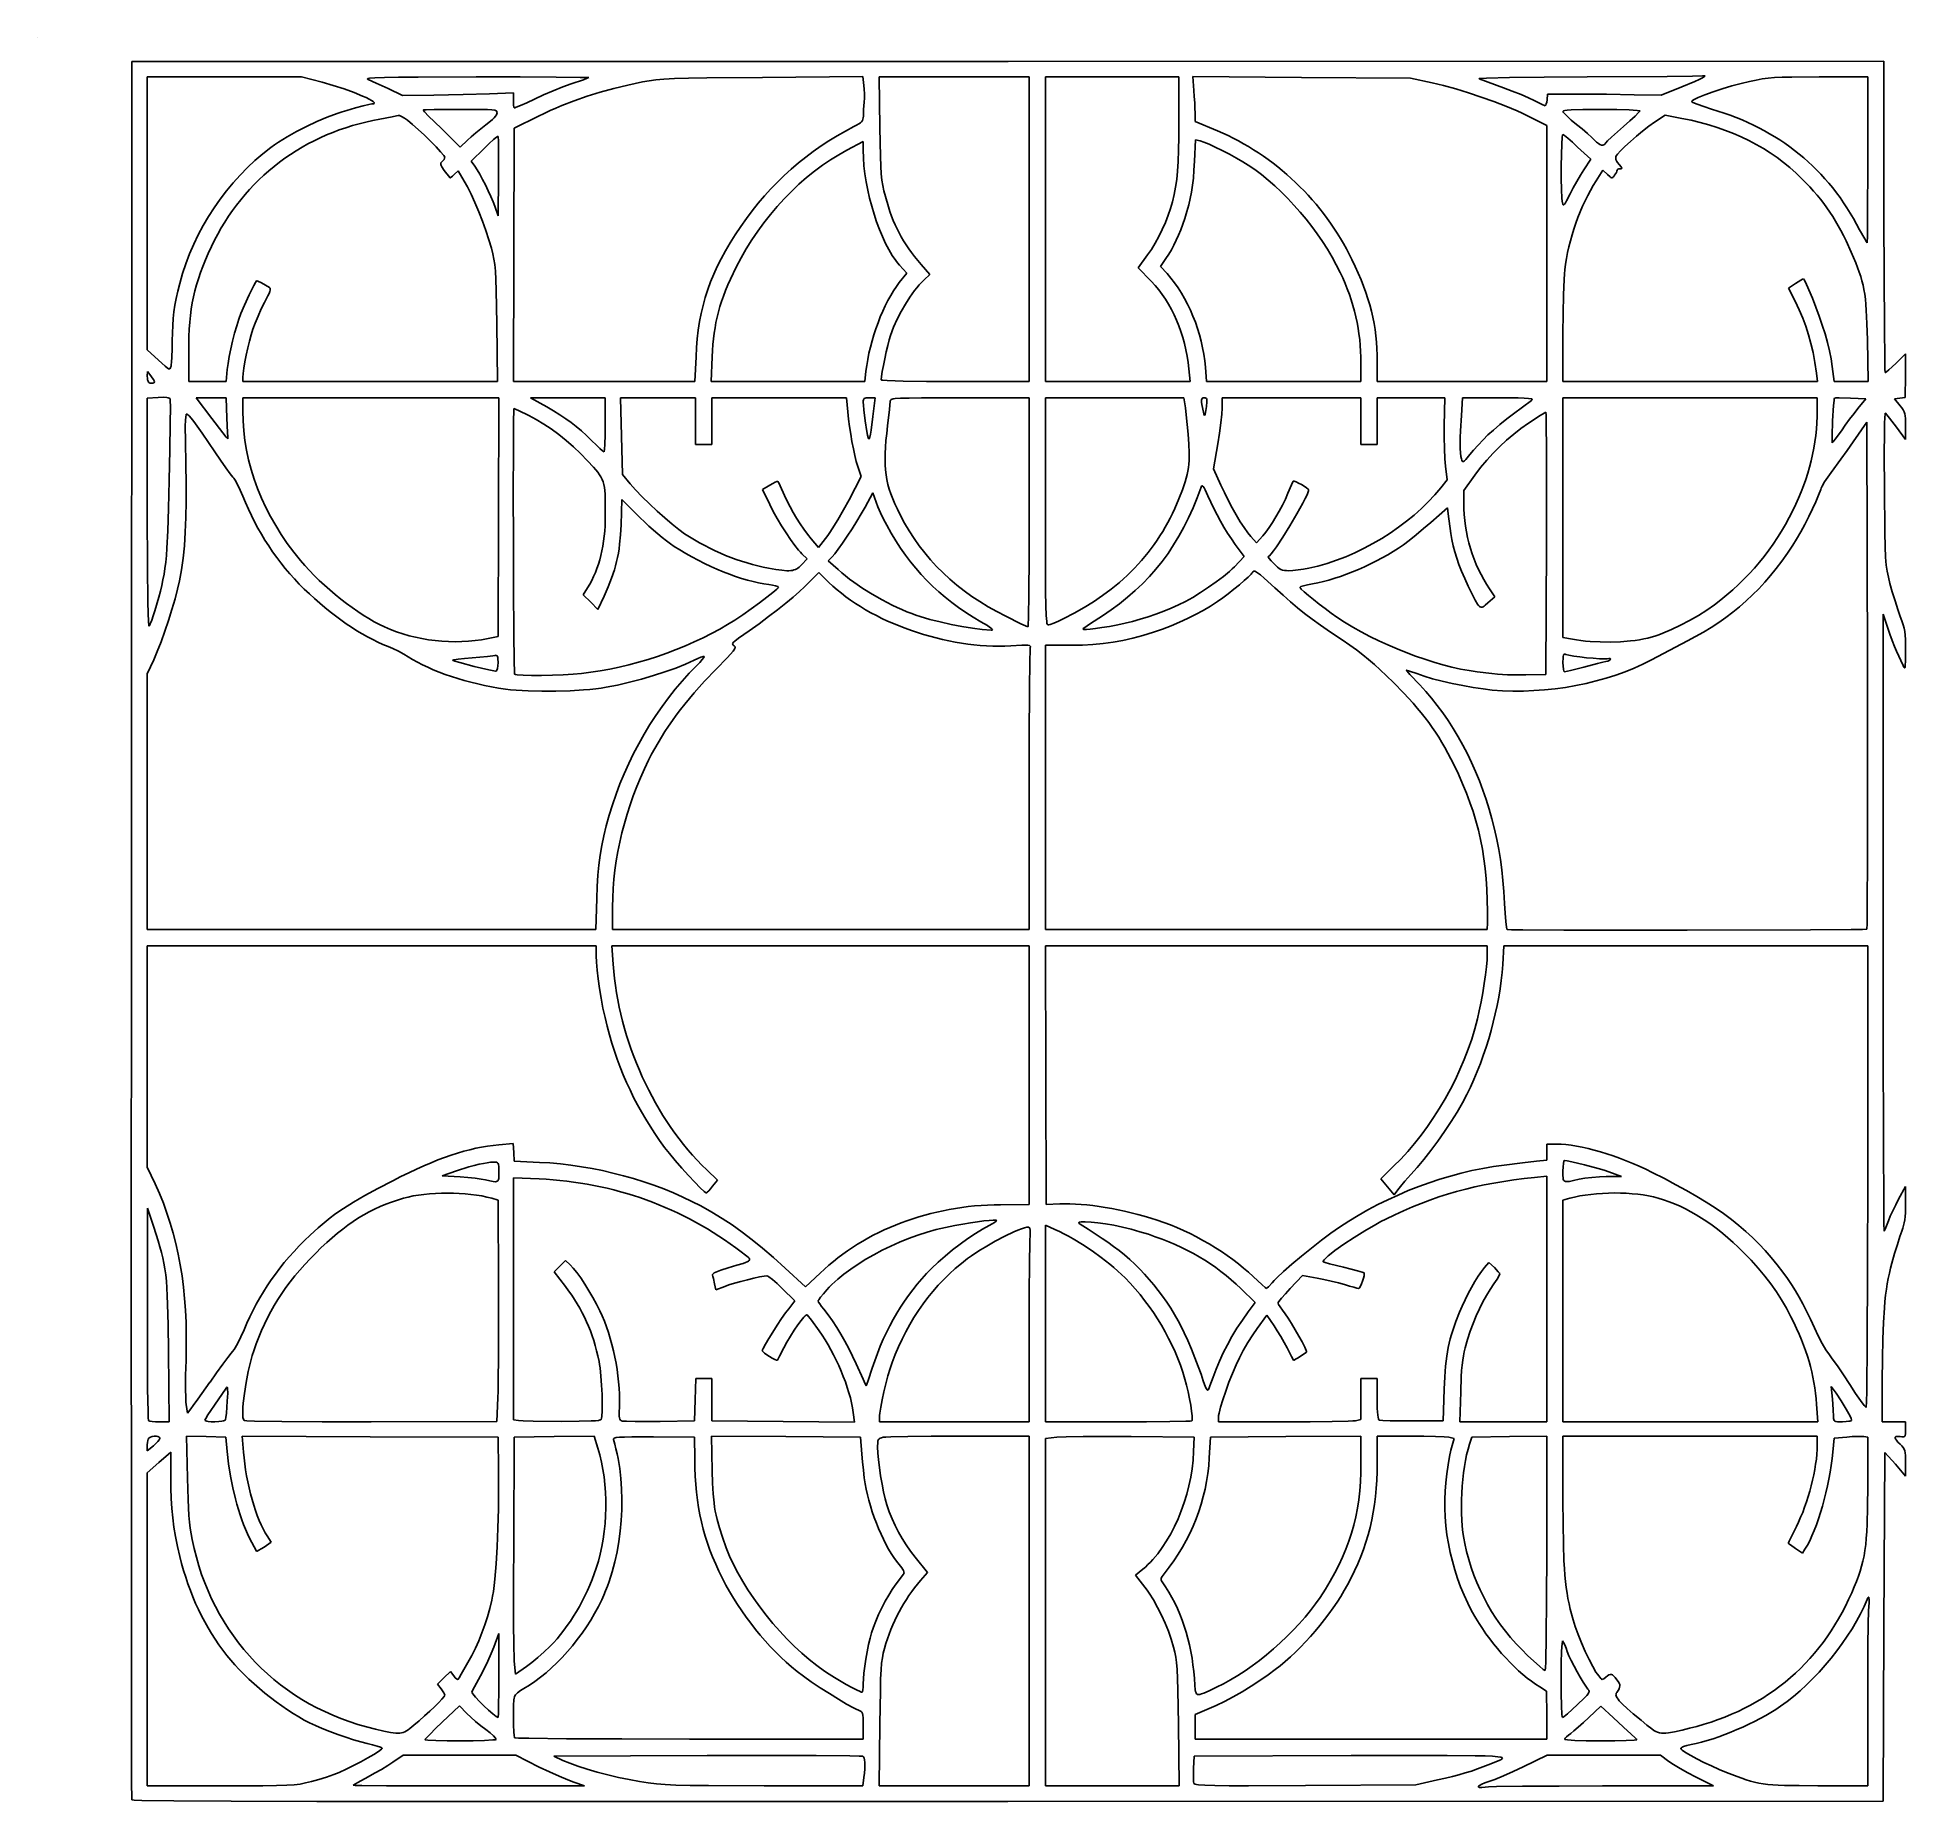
# Model space of a CAD drawing. Extents: x 0 to 2298, y -1775 to 396.
import ezdxf

# ---------------------------------------------------------------- set-up
doc = ezdxf.new("R2010")
doc.units = 0

msp = doc.modelspace()

# ---------------------------------------------------------------- linework, layer by layer
at = {"layer": 'Layer 1'}
for p, q in [((0, 395.897), (0.000009, 395.898)), ((0, 395.866), (0, 395.897)), ((0.000002, 395.866), (0, 395.866)), ((0.000021, 395.866), (0.000002, 395.866)), ((0.000009, 395.898), (0.000037, 395.898)), ((0.000057, 395.866), (0.000021, 395.866)), ((0.000037, 395.898), (0.000082, 395.898)), ((0.000112, 395.865), (0.000057, 395.866)), ((0.000082, 395.898), (0.000146, 395.898)), ((0.000184, 395.865), (0.000112, 395.865)), ((0.000146, 395.898), (0.000227, 395.899)), ((0.000274, 395.865), (0.000184, 395.865)), ((0.000227, 395.899), (0.000325, 395.899)), ((0.000381, 395.865), (0.000274, 395.865)), ((0.000325, 395.899), (0.00044, 395.899)), ((0.000504, 395.864), (0.000381, 395.865)), ((0.00044, 395.899), (0.000572, 395.899)), ((0.000643, 395.864), (0.000504, 395.864)), ((0.000572, 395.899), (0.000718, 395.899)), ((0.000797, 395.864), (0.000643, 395.864)), ((0.000718, 395.899), (0.00088, 395.9)), ((0.000966, 395.864), (0.000797, 395.864)), ((0.00088, 395.9), (0.001056, 395.9)), ((0.000898, 395.869), (0.000897, 395.869)), ((0.000897, 395.869), (0.000897, 395.869)), ((0.000897, 395.869), (0.000897, 395.869)), ((0.000897, 395.869), (0.000897, 395.869)), ((0.000897, 395.869), (0.000897, 395.869)), ((0.000897, 395.869), (0.000897, 395.869)), ((0.000897, 395.869), (0.000897, 395.869)), ((0.000897, 395.869), (0.000897, 395.869)), ((0.000897, 395.869), (0.000897, 395.869)), ((0.000897, 395.869), (0.000897, 395.869)), ((0.000897, 395.869), (0.000897, 395.869)), ((0.000897, 395.869), (0.000897, 395.869)), ((0.000897, 395.869), (0.000897, 395.869)), ((0.000897, 395.869), (0.000897, 395.869)), ((0.000897, 395.869), (0.000897, 395.869)), ((0.000897, 395.869), (0.000897, 395.869)), ((0.000897, 395.869), (0.000897, 395.869)), ((0.000897, 395.869), (0.000897, 395.869)), ((0.000897, 395.869), (0.000897, 395.869)), ((0.000897, 395.869), (0.000897, 395.869)), ((0.000897, 395.869), (0.000897, 395.869)), ((0.000897, 395.869), (0.000897, 395.869)), ((0.000897, 395.869), (0.000897, 395.869)), ((0.000897, 395.869), (0.000897, 395.869)), ((0.000897, 395.869), (0.000897, 395.869)), ((0.000897, 395.869), (0.000897, 395.869)), ((0.000897, 395.869), (0.000897, 395.869)), ((0.000897, 395.869), (0.000897, 395.869)), ((0.000897, 395.869), (0.000897, 395.869)), ((0.000897, 395.869), (0.000897, 395.869)), ((0.000897, 395.869), (0.000897, 395.869)), ((0.000897, 395.869), (0.000897, 395.869)), ((0.000897, 395.869), (0.000897, 395.869)), ((0.000897, 395.869), (0.000897, 395.869)), ((0.000897, 395.869), (0.000897, 395.869)), ((0.000897, 395.869), (0.000897, 395.869)), ((0.000897, 395.869), (0.000897, 395.869)), ((0.000897, 395.869), (0.000897, 395.869)), ((0.000897, 395.869), (0.000897, 395.869)), ((0.000897, 395.869), (0.000897, 395.869)), ((0.000897, 395.869), (0.000897, 395.869)), ((0.000897, 395.869), (0.000897, 395.869)), ((0.000897, 395.869), (0.000897, 395.869)), ((0.000897, 395.869), (0.000897, 395.869)), ((0.000897, 395.869), (0.000897, 395.869)), ((0.000897, 395.869), (0.000897, 395.869)), ((0.000897, 395.869), (0.000897, 395.869)), ((0.000897, 395.869), (0.000897, 395.869)), ((0.000897, 395.869), (0.000897, 395.869)), ((0.000897, 395.869), (0.000897, 395.869)), ((0.000897, 395.869), (0.000897, 395.869)), ((0.000897, 395.869), (0.000897, 395.869)), ((0.000897, 395.869), (0.000897, 395.869)), ((0.000897, 395.869), (0.000897, 395.869)), ((0.000897, 395.869), (0.000897, 395.869)), ((0.000897, 395.869), (0.000897, 395.869)), ((0.000897, 395.869), (0.000897, 395.869)), ((0.000897, 395.869), (0.000897, 395.869)), ((0.000897, 395.869), (0.000897, 395.869)), ((0.000897, 395.869), (0.000897, 395.869)), ((0.000897, 395.869), (0.000897, 395.869)), ((0.000897, 395.869), (0.000897, 395.869)), ((0.000897, 395.869), (0.000897, 395.869)), ((0.000897, 395.869), (0.000897, 395.869)), ((0.000897, 395.869), (0.000897, 395.869)), ((0.000897, 395.869), (0.000897, 395.869)), ((0.000897, 395.869), (0.000897, 395.869)), ((0.000897, 395.869), (0.000897, 395.869)), ((0.000897, 395.869), (0.000897, 395.869)), ((0.000897, 395.869), (0.000897, 395.869)), ((0.000897, 395.869), (0.000897, 395.869)), ((0.000897, 395.869), (0.000897, 395.869)), ((0.000897, 395.869), (0.000897, 395.869)), ((0.000897, 395.869), (0.000897, 395.869)), ((0.000897, 395.869), (0.000897, 395.869)), ((0.000897, 395.869), (0.000897, 395.869)), ((0.000897, 395.869), (0.000897, 395.869)), ((0.000897, 395.869), (0.000897, 395.869)), ((0.000897, 395.869), (0.000897, 395.869)), ((0.000897, 395.869), (0.000897, 395.869)), ((0.000897, 395.869), (0.000897, 395.869)), ((0.000897, 395.869), (0.000897, 395.869)), ((0.000897, 395.869), (0.000897, 395.869)), ((0.000897, 395.869), (0.000897, 395.869)), ((0.000897, 395.869), (0.000897, 395.869)), ((0.000897, 395.869), (0.000897, 395.869)), ((0.000897, 395.869), (0.000897, 395.869)), ((0.000897, 395.869), (0.000897, 395.869)), ((0.000897, 395.869), (0.000897, 395.869)), ((0.000897, 395.869), (0.000897, 395.869)), ((0.000897, 395.869), (0.000897, 395.869)), ((0.000897, 395.869), (0.000897, 395.869)), ((0.000897, 395.869), (0.000897, 395.869)), ((0.000897, 395.869), (0.000897, 395.869)), ((0.000897, 395.869), (0.000897, 395.869)), ((0.000897, 395.869), (0.000897, 395.869)), ((0.000897, 395.869), (0.000897, 395.869)), ((0.000897, 395.869), (0.000897, 395.869)), ((0.000897, 395.869), (0.000897, 395.869)), ((0.000897, 395.869), (0.000897, 395.869)), ((0.000897, 395.869), (0.000897, 395.869)), ((0.000897, 395.869), (0.000897, 395.869)), ((0.000897, 395.869), (0.000897, 395.869)), ((0.000897, 395.869), (0.000897, 395.869)), ((0.000897, 395.869), (0.000897, 395.869)), ((0.000897, 395.869), (0.000897, 395.869)), ((0.000897, 395.869), (0.000897, 395.869)), ((0.000897, 395.869), (0.000897, 395.869)), ((0.000897, 395.869), (0.000897, 395.869)), ((0.000897, 395.869), (0.000897, 395.869)), ((0.000897, 395.869), (0.000897, 395.869)), ((0.000897, 395.869), (0.000897, 395.869)), ((0.000897, 395.869), (0.000897, 395.869)), ((0.000897, 395.869), (0.000897, 395.869)), ((0.000897, 395.869), (0.000897, 395.869)), ((0.000897, 395.869), (0.000897, 395.869)), ((0.000897, 395.869), (0.000897, 395.869)), ((0.000897, 395.869), (0.000897, 395.869)), ((0.000897, 395.869), (0.000897, 395.869)), ((0.000897, 395.869), (0.000897, 395.869)), ((0.000897, 395.869), (0.000897, 395.869)), ((0.000897, 395.869), (0.000897, 395.869)), ((0.000897, 395.869), (0.000897, 395.869)), ((0.000897, 395.869), (0.000897, 395.869)), ((0.000897, 395.869), (0.000897, 395.869)), ((0.000897, 395.869), (0.000897, 395.869)), ((0.000897, 395.869), (0.000897, 395.869)), ((0.000897, 395.869), (0.000897, 395.869)), ((0.000897, 395.869), (0.000897, 395.869)), ((0.000897, 395.869), (0.000897, 395.869)), ((0.000897, 395.869), (0.000897, 395.869)), ((0.000897, 395.869), (0.000897, 395.869)), ((0.000897, 395.869), (0.000897, 395.869)), ((0.000897, 395.869), (0.000897, 395.869)), ((0.000897, 395.869), (0.000897, 395.869)), ((0.000897, 395.869), (0.000897, 395.869)), ((0.000897, 395.869), (0.000897, 395.869)), ((0.000897, 395.869), (0.000897, 395.869)), ((0.000897, 395.869), (0.000897, 395.869)), ((0.000897, 395.869), (0.000897, 395.869)), ((0.000897, 395.869), (0.000897, 395.869)), ((0.000897, 395.869), (0.000897, 395.869)), ((0.000897, 395.869), (0.000897, 395.869)), ((0.000897, 395.869), (0.000897, 395.869)), ((0.000897, 395.869), (0.000897, 395.869)), ((0.000897, 395.869), (0.000897, 395.869)), ((0.000897, 395.869), (0.000897, 395.869)), ((0.000897, 395.869), (0.000897, 395.869)), ((0.000897, 395.869), (0.000897, 395.869)), ((0.000897, 395.869), (0.000897, 395.869)), ((0.000897, 395.869), (0.000897, 395.869)), ((0.000897, 395.869), (0.000897, 395.869)), ((0.000897, 395.869), (0.000897, 395.869)), ((0.000897, 395.869), (0.000897, 395.869)), ((0.000897, 395.869), (0.000897, 395.869)), ((0.000897, 395.869), (0.000897, 395.869)), ((0.000897, 395.869), (0.000897, 395.869)), ((0.000897, 395.869), (0.000897, 395.869)), ((0.000897, 395.869), (0.000897, 395.869)), ((0.000897, 395.869), (0.000897, 395.869)), ((0.000897, 395.869), (0.000897, 395.869)), ((0.000897, 395.869), (0.000897, 395.869)), ((0.000897, 395.869), (0.000897, 395.869)), ((0.000897, 395.869), (0.000897, 395.869)), ((0.000897, 395.869), (0.000897, 395.869)), ((0.000897, 395.869), (0.000897, 395.869)), ((0.000897, 395.869), (0.000897, 395.869)), ((0.000897, 395.869), (0.000897, 395.869)), ((0.000897, 395.869), (0.000897, 395.869)), ((0.000897, 395.869), (0.000897, 395.869)), ((0.000897, 395.869), (0.000897, 395.869)), ((0.000897, 395.869), (0.000897, 395.869)), ((0.000897, 395.869), (0.000897, 395.869)), ((0.000897, 395.869), (0.000897, 395.869)), ((0.000897, 395.869), (0.000897, 395.869)), ((0.000897, 395.869), (0.000897, 395.869)), ((0.000897, 395.869), (0.000897, 395.869)), ((0.000897, 395.869), (0.000897, 395.869)), ((0.000897, 395.869), (0.000897, 395.869)), ((0.000897, 395.869), (0.000897, 395.869)), ((0.000897, 395.869), (0.000897, 395.869)), ((0.000897, 395.869), (0.000897, 395.869)), ((0.000897, 395.869), (0.000897, 395.869)), ((0.000897, 395.869), (0.000897, 395.869)), ((0.000897, 395.869), (0.000897, 395.869)), ((0.000897, 395.869), (0.000897, 395.869)), ((0.000897, 395.869), (0.000897, 395.869)), ((0.000897, 395.869), (0.000897, 395.869)), ((0.000897, 395.869), (0.000897, 395.869)), ((0.000897, 395.869), (0.000897, 395.869)), ((0.000897, 395.869), (0.000897, 395.869)), ((0.000897, 395.869), (0.000897, 395.869)), ((0.000897, 395.869), (0.000897, 395.869)), ((0.000897, 395.869), (0.000897, 395.869)), ((0.000897, 395.869), (0.000897, 395.869)), ((0.000897, 395.869), (0.000897, 395.869)), ((0.000897, 395.869), (0.000897, 395.869)), ((0.000897, 395.869), (0.000897, 395.869)), ((0.000897, 395.869), (0.000897, 395.869)), ((0.000897, 395.869), (0.000897, 395.869)), ((0.000897, 395.869), (0.000897, 395.869)), ((0.000897, 395.869), (0.000897, 395.869)), ((0.000897, 395.869), (0.000897, 395.869)), ((0.000897, 395.869), (0.000897, 395.869)), ((0.000897, 395.869), (0.000897, 395.869)), ((0.000897, 395.869), (0.000897, 395.869)), ((0.000897, 395.869), (0.000897, 395.869)), ((0.000897, 395.869), (0.000897, 395.869)), ((0.000897, 395.869), (0.000897, 395.869)), ((0.000897, 395.869), (0.000897, 395.869)), ((0.000897, 395.869), (0.000897, 395.869)), ((0.000897, 395.869), (0.000897, 395.869)), ((0.000897, 395.869), (0.000897, 395.869)), ((0.000897, 395.869), (0.000897, 395.869)), ((0.000897, 395.869), (0.000897, 395.869)), ((0.000897, 395.869), (0.000897, 395.869)), ((0.000897, 395.869), (0.000897, 395.869)), ((0.000897, 395.869), (0.000897, 395.869)), ((0.000897, 395.869), (0.000897, 395.869)), ((0.000897, 395.869), (0.000897, 395.869)), ((0.000897, 395.869), (0.000897, 395.869)), ((0.000897, 395.869), (0.000897, 395.869)), ((0.000897, 395.869), (0.000897, 395.869)), ((0.000897, 395.869), (0.000897, 395.869)), ((0.000897, 395.869), (0.000897, 395.869)), ((0.000897, 395.869), (0.000897, 395.869)), ((0.000897, 395.869), (0.000897, 395.869)), ((0.000897, 395.869), (0.000897, 395.869)), ((0.000897, 395.869), (0.000897, 395.869)), ((0.000897, 395.869), (0.000897, 395.869)), ((0.000897, 395.869), (0.000897, 395.869)), ((0.000897, 395.869), (0.000897, 395.869)), ((0.000897, 395.869), (0.000897, 395.869)), ((0.000897, 395.869), (0.000897, 395.869)), ((0.000897, 395.869), (0.000897, 395.869)), ((0.000897, 395.869), (0.000897, 395.869)), ((0.000897, 395.869), (0.000897, 395.869)), ((0.000897, 395.869), (0.000897, 395.869)), ((0.000897, 395.869), (0.000897, 395.869)), ((0.000897, 395.869), (0.000897, 395.869)), ((0.000897, 395.869), (0.000897, 395.869)), ((0.000897, 395.869), (0.000897, 395.869)), ((0.000897, 395.869), (0.000897, 395.869)), ((0.000897, 395.869), (0.000897, 395.869)), ((0.000897, 395.869), (0.000897, 395.869)), ((0.000897, 395.869), (0.000897, 395.869)), ((0.000897, 395.869), (0.000897, 395.869)), ((0.000897, 395.869), (0.000897, 395.869)), ((0.000897, 395.869), (0.000897, 395.869)), ((0.000897, 395.869), (0.000897, 395.869)), ((0.000897, 395.869), (0.000897, 395.869)), ((0.000897, 395.869), (0.000897, 395.869)), ((0.000897, 395.869), (0.000897, 395.869)), ((0.000897, 395.869), (0.000897, 395.869)), ((0.000897, 395.869), (0.000897, 395.869)), ((0.000897, 395.869), (0.000897, 395.869)), ((0.000897, 395.869), (0.000897, 395.869)), ((0.000897, 395.869), (0.000897, 395.869)), ((0.000897, 395.869), (0.000897, 395.869)), ((0.000897, 395.869), (0.000897, 395.869)), ((0.000897, 395.869), (0.000897, 395.869)), ((0.000897, 395.869), (0.000897, 395.869)), ((0.000897, 395.869), (0.000897, 395.869)), ((0.000897, 395.869), (0.000897, 395.869)), ((0.000897, 395.869), (0.000897, 395.869)), ((0.000897, 395.869), (0.000897, 395.869)), ((0.000897, 395.869), (0.000897, 395.869)), ((0.000897, 395.869), (0.000897, 395.869)), ((0.000897, 395.869), (0.000897, 395.869)), ((0.000897, 395.869), (0.000897, 395.869)), ((0.000897, 395.869), (0.000897, 395.869)), ((0.000897, 395.869), (0.000897, 395.869)), ((0.000897, 395.869), (0.000897, 395.869)), ((0.000897, 395.869), (0.000897, 395.869)), ((0.000897, 395.869), (0.000897, 395.869)), ((0.000897, 395.869), (0.000897, 395.869)), ((0.000897, 395.869), (0.000897, 395.869)), ((0.000897, 395.869), (0.000897, 395.869)), ((0.000897, 395.869), (0.000897, 395.869)), ((0.000897, 395.869), (0.000897, 395.869)), ((0.000897, 395.869), (0.000897, 395.869)), ((0.000897, 395.869), (0.000897, 395.869)), ((0.000897, 395.869), (0.000897, 395.869)), ((0.000897, 395.869), (0.000897, 395.869)), ((0.000897, 395.869), (0.000897, 395.869)), ((0.000897, 395.869), (0.000897, 395.869)), ((0.000897, 395.869), (0.000897, 395.869)), ((0.000897, 395.869), (0.000897, 395.869)), ((0.000897, 395.869), (0.000897, 395.869)), ((0.000897, 395.869), (0.000897, 395.869)), ((0.000897, 395.869), (0.000897, 395.869)), ((0.000897, 395.869), (0.000897, 395.869)), ((0.000897, 395.869), (0.000897, 395.869)), ((0.000897, 395.869), (0.000897, 395.869)), ((0.000897, 395.869), (0.000897, 395.869)), ((0.000897, 395.869), (0.000897, 395.869)), ((0.000897, 395.869), (0.000897, 395.869)), ((0.000897, 395.869), (0.000897, 395.869)), ((0.000897, 395.869), (0.000897, 395.866)), ((0.000897, 395.866), (0.000897, 395.866)), ((0.000897, 395.866), (0.000897, 395.866)), ((0.000897, 395.866), (0.000897, 395.866)), ((0.000897, 395.866), (0.000897, 395.866)), ((0.000897, 395.866), (0.000897, 395.866)), ((0.000897, 395.866), (0.000897, 395.866)), ((0.000897, 395.866), (0.000897, 395.866)), ((0.000897, 395.866), (0.000897, 395.866)), ((0.000897, 395.866), (0.000897, 395.866)), ((0.000897, 395.866), (0.000897, 395.866)), ((0.000897, 395.866), (0.000897, 395.866)), ((0.000897, 395.866), (0.000897, 395.866)), ((0.000897, 395.866), (0.000897, 395.866)), ((0.000897, 395.866), (0.000897, 395.866)), ((0.000897, 395.866), (0.000897, 395.866)), ((0.000897, 395.866), (0.000897, 395.866)), ((0.000897, 395.866), (0.000897, 395.866)), ((0.000897, 395.866), (0.000897, 395.866)), ((0.000897, 395.866), (0.000897, 395.866)), ((0.000897, 395.866), (0.000897, 395.866)), ((0.000897, 395.866), (0.000897, 395.866)), ((0.000897, 395.866), (0.000897, 395.866)), ((0.000897, 395.866), (0.000897, 395.866)), ((0.000897, 395.866), (0.000897, 395.866)), ((0.000897, 395.866), (0.000897, 395.866)), ((0.000897, 395.866), (0.000897, 395.866)), ((0.000897, 395.866), (0.000897, 395.866)), ((0.000897, 395.866), (0.000897, 395.866)), ((0.000897, 395.866), (0.000897, 395.866)), ((0.000897, 395.866), (0.000897, 395.866)), ((0.000897, 395.866), (0.000897, 395.866)), ((0.000897, 395.866), (0.000897, 395.866)), ((0.000897, 395.866), (0.000897, 395.866)), ((0.000897, 395.866), (0.000897, 395.866)), ((0.000897, 395.866), (0.000897, 395.866)), ((0.000897, 395.866), (0.000897, 395.866)), ((0.000897, 395.866), (0.000897, 395.866)), ((0.000897, 395.866), (0.000897, 395.866)), ((0.000897, 395.866), (0.000897, 395.866)), ((0.000897, 395.866), (0.000897, 395.866)), ((0.000897, 395.866), (0.000897, 395.866)), ((0.000897, 395.866), (0.000897, 395.866)), ((0.000897, 395.866), (0.000897, 395.866)), ((0.000897, 395.866), (0.000897, 395.866)), ((0.000897, 395.866), (0.000897, 395.866)), ((0.000897, 395.866), (0.000897, 395.866)), ((0.000897, 395.866), (0.000897, 395.866)), ((0.000897, 395.866), (0.000897, 395.866)), ((0.000897, 395.866), (0.000897, 395.866)), ((0.000897, 395.866), (0.000897, 395.866)), ((0.000897, 395.866), (0.000897, 395.866)), ((0.000897, 395.866), (0.000897, 395.866)), ((0.000897, 395.866), (0.000897, 395.866)), ((0.000897, 395.866), (0.000897, 395.866)), ((0.000897, 395.866), (0.000897, 395.866)), ((0.000897, 395.866), (0.000897, 395.866)), ((0.000897, 395.866), (0.000897, 395.866)), ((0.000897, 395.866), (0.000897, 395.866)), ((0.000897, 395.866), (0.000897, 395.866)), ((0.000897, 395.866), (0.000897, 395.866)), ((0.000897, 395.866), (0.000897, 395.866)), ((0.000897, 395.866), (0.000897, 395.866)), ((0.000897, 395.866), (0.000897, 395.866)), ((0.000897, 395.866), (0.000897, 395.866)), ((0.000897, 395.866), (0.000897, 395.866)), ((0.000897, 395.866), (0.000897, 395.866)), ((0.000897, 395.866), (0.000897, 395.866)), ((0.000897, 395.866), (0.000897, 395.866)), ((0.000897, 395.866), (0.000897, 395.866)), ((0.000897, 395.866), (0.000897, 395.866)), ((0.000897, 395.866), (0.000897, 395.866)), ((0.000897, 395.866), (0.000897, 395.866)), ((0.000897, 395.866), (0.000897, 395.866)), ((0.000897, 395.866), (0.000897, 395.866)), ((0.000897, 395.866), (0.000897, 395.866)), ((0.000897, 395.866), (0.000897, 395.866)), ((0.000897, 395.866), (0.000897, 395.866)), ((0.000897, 395.866), (0.000897, 395.866)), ((0.000897, 395.866), (0.000897, 395.866)), ((0.000897, 395.866), (0.000897, 395.866)), ((0.000897, 395.866), (0.000897, 395.866)), ((0.000897, 395.866), (0.000897, 395.866)), ((0.000897, 395.866), (0.000897, 395.866)), ((0.000897, 395.866), (0.000897, 395.866)), ((0.000897, 395.866), (0.000897, 395.866)), ((0.000897, 395.866), (0.000897, 395.866)), ((0.000897, 395.866), (0.000897, 395.866)), ((0.000897, 395.866), (0.000897, 395.866)), ((0.000897, 395.866), (0.000897, 395.866)), ((0.000897, 395.866), (0.000897, 395.866)), ((0.000897, 395.866), (0.000897, 395.866)), ((0.000897, 395.866), (0.000897, 395.866)), ((0.000897, 395.866), (0.000897, 395.866)), ((0.000897, 395.866), (0.000897, 395.866)), ((0.000897, 395.866), (0.000897, 395.866)), ((0.000897, 395.866), (0.000897, 395.866)), ((0.000897, 395.866), (0.000897, 395.866)), ((0.000897, 395.866), (0.000897, 395.866)), ((0.000897, 395.866), (0.000897, 395.866)), ((0.000897, 395.866), (0.000897, 395.866)), ((0.000897, 395.866), (0.000897, 395.866)), ((0.000897, 395.866), (0.000897, 395.866)), ((0.000897, 395.866), (0.000897, 395.866)), ((0.000897, 395.866), (0.000897, 395.866)), ((0.000897, 395.866), (0.000897, 395.866)), ((0.000897, 395.866), (0.000897, 395.866)), ((0.000897, 395.866), (0.000897, 395.866)), ((0.000897, 395.866), (0.000897, 395.866)), ((0.000897, 395.866), (0.000897, 395.866)), ((0.000897, 395.866), (0.000897, 395.866)), ((0.000897, 395.866), (0.000897, 395.866)), ((0.000897, 395.866), (0.000897, 395.866)), ((0.000897, 395.866), (0.000897, 395.866)), ((0.000897, 395.866), (0.000897, 395.866)), ((0.000897, 395.866), (0.000897, 395.866)), ((0.000897, 395.866), (0.000897, 395.866)), ((0.000897, 395.866), (0.000897, 395.866)), ((0.000897, 395.866), (0.000897, 395.866)), ((0.000897, 395.866), (0.000897, 395.866)), ((0.000897, 395.866), (0.000897, 395.866)), ((0.000897, 395.866), (0.000897, 395.866)), ((0.000897, 395.866), (0.000897, 395.866)), ((0.000897, 395.866), (0.000897, 395.866)), ((0.000897, 395.866), (0.000897, 395.866)), ((0.000897, 395.866), (0.000897, 395.866)), ((0.000897, 395.866), (0.000897, 395.866)), ((0.000897, 395.866), (0.000897, 395.866)), ((0.000897, 395.866), (0.000897, 395.866)), ((0.000897, 395.866), (0.000897, 395.866)), ((0.000897, 395.866), (0.000897, 395.866)), ((0.000897, 395.866), (0.000897, 395.866)), ((0.000897, 395.866), (0.000897, 395.866)), ((0.000897, 395.866), (0.000897, 395.866)), ((0.000897, 395.866), (0.000897, 395.866)), ((0.000897, 395.866), (0.000897, 395.866)), ((0.000897, 395.866), (0.000897, 395.866)), ((0.000897, 395.866), (0.000897, 395.866)), ((0.000897, 395.866), (0.000897, 395.866)), ((0.000897, 395.866), (0.000897, 395.866)), ((0.000897, 395.866), (0.000897, 395.866)), ((0.000897, 395.866), (0.000897, 395.866)), ((0.000897, 395.866), (0.000897, 395.866)), ((0.000897, 395.866), (0.000897, 395.866)), ((0.000897, 395.866), (0.000897, 395.866)), ((0.000897, 395.866), (0.000897, 395.866)), ((0.000897, 395.866), (0.000897, 395.866)), ((0.000897, 395.866), (0.000897, 395.866)), ((0.000897, 395.866), (0.000897, 395.866)), ((0.000897, 395.866), (0.000897, 395.866)), ((0.000897, 395.866), (0.000897, 395.866)), ((0.000897, 395.866), (0.000897, 395.866)), ((0.000897, 395.866), (0.000897, 395.866)), ((0.000897, 395.866), (0.000897, 395.866)), ((0.000897, 395.866), (0.000897, 395.866)), ((0.000897, 395.866), (0.000897, 395.866)), ((0.000897, 395.866), (0.000897, 395.866)), ((0.000897, 395.866), (0.000897, 395.866)), ((0.000897, 395.866), (0.000897, 395.866)), ((0.000897, 395.866), (0.000897, 395.866)), ((0.000897, 395.866), (0.000897, 395.866)), ((0.000897, 395.866), (0.000897, 395.866)), ((0.000897, 395.866), (0.000897, 395.866)), ((0.000897, 395.866), (0.000897, 395.866)), ((0.000897, 395.866), (0.000897, 395.866)), ((0.000897, 395.866), (0.000897, 395.866)), ((0.000897, 395.866), (0.000897, 395.866)), ((0.000897, 395.866), (0.000897, 395.866)), ((0.000897, 395.866), (0.000897, 395.866)), ((0.000897, 395.866), (0.000897, 395.866)), ((0.000897, 395.866), (0.000897, 395.866)), ((0.000897, 395.866), (0.000897, 395.866)), ((0.000897, 395.866), (0.000897, 395.866)), ((0.000897, 395.866), (0.000897, 395.866)), ((0.000897, 395.866), (0.000897, 395.866)), ((0.000897, 395.866), (0.000897, 395.866)), ((0.000897, 395.866), (0.000897, 395.866)), ((0.000897, 395.866), (0.000897, 395.866)), ((0.000897, 395.866), (0.000897, 395.866)), ((0.000897, 395.866), (0.000897, 395.866)), ((0.000897, 395.866), (0.000897, 395.866)), ((0.000897, 395.866), (0.000897, 395.866)), ((0.000897, 395.866), (0.000897, 395.866)), ((0.000897, 395.866), (0.000897, 395.866)), ((0.000897, 395.866), (0.000897, 395.866)), ((0.000897, 395.866), (0.000897, 395.866)), ((0.000897, 395.866), (0.000897, 395.866)), ((0.000897, 395.866), (0.000897, 395.866)), ((0.000897, 395.866), (0.000897, 395.866)), ((0.000897, 395.866), (0.000897, 395.866)), ((0.000897, 395.866), (0.000897, 395.866)), ((0.000897, 395.866), (0.000897, 395.866)), ((0.000897, 395.866), (0.000897, 395.866)), ((0.000897, 395.866), (0.000897, 395.866)), ((0.000897, 395.866), (0.000897, 395.866)), ((0.000897, 395.866), (0.000897, 395.866)), ((0.000897, 395.866), (0.000897, 395.866)), ((0.000897, 395.866), (0.000897, 395.866)), ((0.000897, 395.866), (0.000897, 395.866)), ((0.000897, 395.866), (0.000897, 395.866)), ((0.000897, 395.866), (0.000897, 395.866)), ((0.000897, 395.866), (0.000897, 395.866)), ((0.000897, 395.866), (0.000897, 395.866)), ((0.000897, 395.866), (0.000897, 395.866)), ((0.000897, 395.866), (0.000897, 395.866)), ((0.000897, 395.866), (0.000897, 395.866)), ((0.000897, 395.866), (0.000897, 395.866)), ((0.000897, 395.866), (0.000897, 395.866)), ((0.000897, 395.866), (0.000897, 395.866)), ((0.000897, 395.866), (0.000897, 395.866)), ((0.000897, 395.866), (0.000897, 395.866)), ((0.000897, 395.866), (0.000897, 395.866)), ((0.000897, 395.866), (0.000897, 395.866)), ((0.000897, 395.866), (0.000897, 395.866)), ((0.000897, 395.866), (0.000897, 395.866)), ((0.000897, 395.866), (0.000897, 395.866)), ((0.000897, 395.866), (0.000897, 395.866)), ((0.000897, 395.866), (0.000897, 395.866)), ((0.000897, 395.866), (0.000897, 395.866)), ((0.000897, 395.866), (0.000897, 395.866)), ((0.000897, 395.866), (0.000897, 395.866)), ((0.000897, 395.866), (0.000897, 395.866)), ((0.000897, 395.866), (0.000897, 395.866)), ((0.000897, 395.866), (0.000897, 395.866)), ((0.000897, 395.866), (0.000897, 395.866)), ((0.000897, 395.866), (0.000897, 395.866)), ((0.000897, 395.866), (0.000897, 395.866)), ((0.000897, 395.866), (0.000897, 395.866)), ((0.000897, 395.866), (0.000897, 395.866)), ((0.000897, 395.866), (0.000897, 395.866)), ((0.000897, 395.866), (0.000897, 395.866)), ((0.000897, 395.866), (0.000897, 395.866)), ((0.000897, 395.866), (0.000897, 395.866)), ((0.000897, 395.866), (0.000897, 395.866)), ((0.000897, 395.866), (0.000897, 395.866)), ((0.000897, 395.866), (0.000897, 395.866)), ((0.000897, 395.866), (0.000897, 395.866)), ((0.000897, 395.866), (0.000897, 395.866)), ((0.000897, 395.866), (0.000897, 395.866)), ((0.000897, 395.866), (0.000897, 395.866)), ((0.000897, 395.866), (0.000897, 395.866)), ((0.000897, 395.866), (0.000897, 395.866)), ((0.000897, 395.866), (0.000897, 395.866)), ((0.000897, 395.866), (0.000897, 395.866)), ((0.000897, 395.866), (0.000897, 395.866)), ((0.000897, 395.866), (0.000897, 395.866)), ((0.000897, 395.866), (0.000897, 395.866)), ((0.000897, 395.866), (0.000897, 395.866)), ((0.000897, 395.866), (0.000897, 395.866)), ((0.000897, 395.866), (0.000897, 395.866)), ((0.000897, 395.866), (0.000897, 395.866)), ((0.000897, 395.866), (0.000897, 395.866)), ((0.000897, 395.866), (0.000897, 395.866)), ((0.000897, 395.866), (0.000897, 395.866)), ((0.000897, 395.866), (0.000897, 395.866)), ((0.000897, 395.866), (0.000897, 395.866)), ((0.000897, 395.866), (0.000897, 395.866)), ((0.000897, 395.866), (0.000897, 395.866)), ((0.000897, 395.866), (0.000897, 395.866)), ((0.000897, 395.866), (0.000897, 395.866)), ((0.000897, 395.866), (0.000897, 395.866)), ((0.000897, 395.866), (0.000897, 395.866)), ((0.000897, 395.866), (0.000897, 395.866)), ((0.000897, 395.866), (0.000897, 395.866)), ((0.000897, 395.866), (0.000897, 395.866)), ((0.000897, 395.866), (0.000897, 395.866)), ((0.000897, 395.866), (0.000897, 395.866)), ((0.000897, 395.866), (0.000897, 395.866)), ((0.000897, 395.866), (0.000897, 395.866)), ((0.000897, 395.866), (0.000897, 395.866)), ((0.000897, 395.866), (0.000897, 395.866)), ((0.000897, 395.866), (0.000897, 395.866)), ((0.000897, 395.866), (0.000897, 395.866)), ((0.000897, 395.866), (0.000897, 395.866)), ((0.000897, 395.866), (0.000897, 395.866)), ((0.000897, 395.866), (0.000897, 395.866)), ((0.000897, 395.866), (0.000897, 395.866)), ((0.000897, 395.866), (0.000897, 395.866)), ((0.000897, 395.866), (0.000897, 395.866)), ((0.000897, 395.866), (0.000898, 395.866)), ((0.000899, 395.869), (0.000898, 395.869)), ((0.000898, 395.869), (0.000898, 395.869)), ((0.000898, 395.869), (0.000898, 395.869)), ((0.000898, 395.869), (0.000898, 395.869)), ((0.000898, 395.869), (0.000898, 395.869)), ((0.000898, 395.869), (0.000898, 395.869)), ((0.000898, 395.869), (0.000898, 395.869)), ((0.000898, 395.869), (0.000898, 395.869)), ((0.000898, 395.869), (0.000898, 395.869)), ((0.000898, 395.869), (0.000898, 395.869)), ((0.000898, 395.869), (0.000898, 395.869)), ((0.000898, 395.869), (0.000898, 395.869)), ((0.000898, 395.869), (0.000898, 395.869)), ((0.000898, 395.869), (0.000898, 395.869)), ((0.000898, 395.869), (0.000898, 395.869)), ((0.000898, 395.869), (0.000898, 395.869)), ((0.000898, 395.869), (0.000898, 395.869)), ((0.000898, 395.869), (0.000898, 395.869)), ((0.000898, 395.869), (0.000898, 395.869)), ((0.000898, 395.869), (0.000898, 395.869)), ((0.000898, 395.869), (0.000898, 395.869)), ((0.000898, 395.869), (0.000898, 395.869)), ((0.000898, 395.869), (0.000898, 395.869)), ((0.000898, 395.869), (0.000898, 395.869)), ((0.000898, 395.869), (0.000898, 395.869)), ((0.000898, 395.869), (0.000898, 395.869)), ((0.000898, 395.869), (0.000898, 395.869)), ((0.000898, 395.869), (0.000898, 395.869)), ((0.000898, 395.869), (0.000898, 395.869)), ((0.000898, 395.869), (0.000898, 395.869)), ((0.000898, 395.869), (0.000898, 395.869)), ((0.000898, 395.869), (0.000898, 395.869)), ((0.000898, 395.869), (0.000898, 395.869)), ((0.000898, 395.869), (0.000898, 395.869)), ((0.000898, 395.869), (0.000898, 395.869)), ((0.000898, 395.869), (0.000898, 395.869)), ((0.000898, 395.869), (0.000898, 395.869)), ((0.000898, 395.869), (0.000898, 395.869)), ((0.000898, 395.869), (0.000898, 395.869)), ((0.000898, 395.869), (0.000898, 395.869)), ((0.000898, 395.869), (0.000898, 395.869)), ((0.000898, 395.869), (0.000898, 395.869)), ((0.000898, 395.869), (0.000898, 395.869)), ((0.000898, 395.869), (0.000898, 395.869)), ((0.000898, 395.869), (0.000898, 395.869)), ((0.000898, 395.869), (0.000898, 395.869)), ((0.000898, 395.869), (0.000898, 395.869)), ((0.000898, 395.869), (0.000898, 395.869)), ((0.000898, 395.869), (0.000898, 395.869)), ((0.000898, 395.869), (0.000898, 395.869)), ((0.000898, 395.869), (0.000898, 395.869)), ((0.000898, 395.869), (0.000898, 395.869)), ((0.000898, 395.869), (0.000898, 395.869)), ((0.000898, 395.869), (0.000898, 395.869)), ((0.000898, 395.869), (0.000898, 395.869)), ((0.000898, 395.869), (0.000898, 395.869)), ((0.000898, 395.869), (0.000898, 395.869)), ((0.000898, 395.869), (0.000898, 395.869)), ((0.000898, 395.869), (0.000898, 395.869)), ((0.000898, 395.869), (0.000898, 395.869)), ((0.000898, 395.869), (0.000898, 395.869)), ((0.000898, 395.866), (0.000898, 395.866)), ((0.000898, 395.866), (0.000898, 395.866)), ((0.000898, 395.866), (0.000898, 395.866)), ((0.000898, 395.866), (0.000898, 395.866)), ((0.000898, 395.866), (0.000898, 395.866)), ((0.000898, 395.866), (0.000898, 395.866)), ((0.000898, 395.866), (0.000898, 395.866)), ((0.000898, 395.866), (0.000898, 395.866)), ((0.000898, 395.866), (0.000898, 395.866)), ((0.000898, 395.866), (0.000898, 395.866)), ((0.000898, 395.866), (0.000898, 395.866)), ((0.000898, 395.866), (0.000898, 395.866)), ((0.000898, 395.866), (0.000898, 395.866)), ((0.000898, 395.866), (0.000898, 395.866)), ((0.000898, 395.866), (0.000898, 395.866)), ((0.000898, 395.866), (0.000898, 395.866)), ((0.000898, 395.866), (0.000898, 395.866)), ((0.000898, 395.866), (0.000898, 395.866)), ((0.000898, 395.866), (0.000898, 395.866)), ((0.000898, 395.866), (0.000898, 395.866)), ((0.000898, 395.866), (0.000898, 395.866)), ((0.000898, 395.866), (0.000898, 395.866)), ((0.000898, 395.866), (0.000898, 395.866)), ((0.000898, 395.866), (0.000898, 395.866)), ((0.000898, 395.866), (0.000898, 395.866)), ((0.000898, 395.866), (0.000898, 395.866)), ((0.000898, 395.866), (0.000898, 395.866)), ((0.000898, 395.866), (0.000898, 395.866)), ((0.000898, 395.866), (0.000898, 395.866)), ((0.000898, 395.866), (0.000898, 395.866)), ((0.000898, 395.866), (0.000898, 395.866)), ((0.000898, 395.866), (0.000898, 395.866)), ((0.000898, 395.866), (0.000898, 395.866)), ((0.000898, 395.866), (0.000898, 395.866)), ((0.000898, 395.866), (0.000898, 395.866)), ((0.000898, 395.866), (0.000898, 395.866)), ((0.000898, 395.866), (0.000898, 395.866)), ((0.000898, 395.866), (0.000898, 395.866)), ((0.000898, 395.866), (0.000898, 395.866)), ((0.000898, 395.866), (0.000898, 395.866)), ((0.000898, 395.866), (0.000898, 395.866)), ((0.000898, 395.866), (0.000898, 395.866)), ((0.000898, 395.866), (0.000898, 395.866)), ((0.000898, 395.866), (0.000898, 395.866)), ((0.000898, 395.866), (0.000898, 395.866)), ((0.000898, 395.866), (0.000898, 395.866)), ((0.000898, 395.866), (0.000898, 395.866)), ((0.000898, 395.866), (0.000898, 395.866)), ((0.000898, 395.866), (0.000898, 395.866)), ((0.000898, 395.866), (0.000898, 395.866)), ((0.000898, 395.866), (0.000898, 395.866)), ((0.000898, 395.866), (0.000898, 395.866)), ((0.000898, 395.866), (0.000898, 395.866)), ((0.000898, 395.866), (0.000898, 395.866)), ((0.000898, 395.866), (0.000899, 395.866)), ((0.0009, 395.869), (0.000899, 395.869)), ((0.000899, 395.869), (0.000899, 395.869)), ((0.000899, 395.869), (0.000899, 395.869)), ((0.000899, 395.869), (0.000899, 395.869)), ((0.000899, 395.869), (0.000899, 395.869)), ((0.000899, 395.869), (0.000899, 395.869)), ((0.000899, 395.869), (0.000899, 395.869)), ((0.000899, 395.869), (0.000899, 395.869)), ((0.000899, 395.869), (0.000899, 395.869)), ((0.000899, 395.869), (0.000899, 395.869)), ((0.000899, 395.869), (0.000899, 395.869)), ((0.000899, 395.869), (0.000899, 395.869)), ((0.000899, 395.869), (0.000899, 395.869)), ((0.000899, 395.869), (0.000899, 395.869)), ((0.000899, 395.869), (0.000899, 395.869)), ((0.000899, 395.869), (0.000899, 395.869)), ((0.000899, 395.869), (0.000899, 395.869)), ((0.000899, 395.869), (0.000899, 395.869)), ((0.000899, 395.869), (0.000899, 395.869)), ((0.000899, 395.869), (0.000899, 395.869)), ((0.000899, 395.869), (0.000899, 395.869)), ((0.000899, 395.869), (0.000899, 395.869)), ((0.000899, 395.869), (0.000899, 395.869)), ((0.000899, 395.866), (0.000899, 395.866)), ((0.000899, 395.866), (0.000899, 395.866)), ((0.000899, 395.866), (0.000899, 395.866)), ((0.000899, 395.866), (0.000899, 395.866)), ((0.000899, 395.866), (0.000899, 395.866)), ((0.000899, 395.866), (0.000899, 395.866)), ((0.000899, 395.866), (0.000899, 395.866)), ((0.000899, 395.866), (0.000899, 395.866)), ((0.000899, 395.866), (0.000899, 395.866)), ((0.000899, 395.866), (0.000899, 395.866)), ((0.000899, 395.866), (0.000899, 395.866)), ((0.000899, 395.866), (0.000899, 395.866)), ((0.000899, 395.866), (0.000899, 395.866)), ((0.000899, 395.866), (0.000899, 395.866)), ((0.000899, 395.866), (0.000899, 395.866)), ((0.000899, 395.866), (0.000899, 395.866)), ((0.000899, 395.866), (0.000899, 395.866)), ((0.000899, 395.866), (0.000899, 395.866)), ((0.000899, 395.866), (0.000899, 395.866)), ((0.000899, 395.866), (0.0009, 395.866)), ((0.000901, 395.869), (0.0009, 395.869)), ((0.0009, 395.869), (0.0009, 395.869)), ((0.0009, 395.869), (0.0009, 395.869)), ((0.0009, 395.869), (0.0009, 395.869)), ((0.0009, 395.869), (0.0009, 395.869)), ((0.0009, 395.869), (0.0009, 395.869)), ((0.0009, 395.869), (0.0009, 395.869)), ((0.0009, 395.869), (0.0009, 395.869)), ((0.0009, 395.869), (0.0009, 395.869)), ((0.0009, 395.869), (0.0009, 395.869)), ((0.0009, 395.869), (0.0009, 395.869)), ((0.0009, 395.869), (0.0009, 395.869)), ((0.0009, 395.869), (0.0009, 395.869)), ((0.0009, 395.869), (0.0009, 395.869)), ((0.0009, 395.869), (0.0009, 395.869)), ((0.0009, 395.869), (0.0009, 395.869)), ((0.0009, 395.866), (0.0009, 395.866)), ((0.0009, 395.866), (0.0009, 395.866)), ((0.0009, 395.866), (0.0009, 395.866)), ((0.0009, 395.866), (0.0009, 395.866)), ((0.0009, 395.866), (0.0009, 395.866)), ((0.0009, 395.866), (0.0009, 395.866)), ((0.0009, 395.866), (0.0009, 395.866)), ((0.0009, 395.866), (0.0009, 395.866)), ((0.0009, 395.866), (0.0009, 395.866)), ((0.0009, 395.866), (0.0009, 395.866)), ((0.0009, 395.866), (0.0009, 395.866)), ((0.0009, 395.866), (0.0009, 395.866)), ((0.0009, 395.866), (0.0009, 395.866)), ((0.0009, 395.866), (0.000901, 395.866)), ((0.000902, 395.869), (0.000901, 395.869)), ((0.000901, 395.869), (0.000901, 395.869)), ((0.000901, 395.869), (0.000901, 395.869)), ((0.000901, 395.869), (0.000901, 395.869)), ((0.000901, 395.869), (0.000901, 395.869)), ((0.000901, 395.869), (0.000901, 395.869)), ((0.000901, 395.869), (0.000901, 395.869)), ((0.000901, 395.869), (0.000901, 395.869)), ((0.000901, 395.869), (0.000901, 395.869)), ((0.000901, 395.869), (0.000901, 395.869)), ((0.000901, 395.869), (0.000901, 395.869)), ((0.000901, 395.866), (0.000901, 395.866)), ((0.000901, 395.866), (0.000901, 395.866)), ((0.000901, 395.866), (0.000901, 395.866)), ((0.000901, 395.866), (0.000901, 395.866)), ((0.000901, 395.866), (0.000901, 395.866)), ((0.000901, 395.866), (0.000901, 395.866)), ((0.000901, 395.866), (0.000901, 395.866)), ((0.000901, 395.866), (0.000901, 395.866)), ((0.000901, 395.866), (0.000901, 395.866)), ((0.000901, 395.866), (0.000902, 395.866)), ((0.000903, 395.87), (0.000902, 395.87)), ((0.000902, 395.87), (0.000902, 395.87)), ((0.000902, 395.87), (0.000902, 395.87)), ((0.000902, 395.87), (0.000902, 395.87)), ((0.000902, 395.87), (0.000902, 395.87)), ((0.000902, 395.87), (0.000902, 395.87)), ((0.000902, 395.87), (0.000902, 395.87)), ((0.000902, 395.87), (0.000902, 395.869)), ((0.000902, 395.869), (0.000902, 395.869)), ((0.000902, 395.866), (0.000902, 395.866)), ((0.000902, 395.866), (0.000902, 395.866)), ((0.000902, 395.866), (0.000902, 395.866)), ((0.000902, 395.866), (0.000902, 395.866)), ((0.000902, 395.866), (0.000902, 395.866)), ((0.000902, 395.866), (0.000902, 395.866)), ((0.000902, 395.866), (0.000902, 395.866)), ((0.000902, 395.866), (0.000902, 395.866)), ((0.000902, 395.866), (0.000903, 395.866)), ((0.000904, 395.87), (0.000903, 395.87)), ((0.000903, 395.87), (0.000903, 395.87)), ((0.000903, 395.87), (0.000903, 395.87)), ((0.000903, 395.87), (0.000903, 395.87)), ((0.000903, 395.87), (0.000903, 395.87)), ((0.000903, 395.87), (0.000903, 395.87)), ((0.000903, 395.87), (0.000903, 395.87)), ((0.000903, 395.87), (0.000903, 395.87)), ((0.000903, 395.866), (0.000903, 395.866)), ((0.000903, 395.866), (0.000903, 395.866)), ((0.000903, 395.866), (0.000903, 395.866)), ((0.000903, 395.866), (0.000903, 395.866)), ((0.000903, 395.866), (0.000903, 395.866)), ((0.000903, 395.866), (0.000903, 395.866)), ((0.000903, 395.866), (0.000904, 395.866)), ((0.000905, 395.87), (0.000904, 395.87)), ((0.000904, 395.87), (0.000904, 395.87)), ((0.000904, 395.87), (0.000904, 395.87)), ((0.000904, 395.87), (0.000904, 395.87)), ((0.000904, 395.87), (0.000904, 395.87)), ((0.000904, 395.87), (0.000904, 395.87)), ((0.000904, 395.87), (0.000904, 395.87)), ((0.000904, 395.866), (0.000904, 395.866)), ((0.000904, 395.866), (0.000904, 395.866)), ((0.000904, 395.866), (0.000904, 395.866)), ((0.000904, 395.866), (0.000904, 395.866)), ((0.000904, 395.866), (0.000904, 395.866)), ((0.000904, 395.866), (0.000905, 395.866)), ((0.000906, 395.87), (0.000905, 395.87)), ((0.000905, 395.87), (0.000905, 395.87)), ((0.000905, 395.87), (0.000905, 395.87)), ((0.000905, 395.87), (0.000905, 395.87)), ((0.000905, 395.87), (0.000905, 395.87)), ((0.000905, 395.87), (0.000905, 395.87)), ((0.000905, 395.866), (0.000905, 395.866)), ((0.000905, 395.866), (0.000905, 395.866)), ((0.000905, 395.866), (0.000905, 395.866)), ((0.000905, 395.866), (0.000905, 395.866)), ((0.000905, 395.866), (0.000906, 395.866)), ((0.000907, 395.87), (0.000906, 395.87)), ((0.000906, 395.87), (0.000906, 395.87)), ((0.000906, 395.87), (0.000906, 395.87)), ((0.000906, 395.87), (0.000906, 395.87)), ((0.000906, 395.87), (0.000906, 395.87)), ((0.000906, 395.866), (0.000906, 395.866)), ((0.000906, 395.866), (0.000906, 395.866)), ((0.000906, 395.866), (0.000906, 395.866)), ((0.000906, 395.866), (0.000906, 395.866)), ((0.000906, 395.866), (0.000907, 395.866)), ((0.000908, 395.87), (0.000907, 395.87)), ((0.000907, 395.87), (0.000907, 395.87)), ((0.000907, 395.87), (0.000907, 395.87)), ((0.000907, 395.87), (0.000907, 395.87)), ((0.000907, 395.87), (0.000907, 395.87)), ((0.000907, 395.866), (0.000907, 395.865)), ((0.000907, 395.865), (0.000907, 395.865)), ((0.000907, 395.865), (0.000907, 395.865)), ((0.000907, 395.865), (0.000907, 395.865)), ((0.000907, 395.865), (0.000908, 395.865)), ((0.000909, 395.87), (0.000908, 395.87)), ((0.000908, 395.87), (0.000908, 395.87)), ((0.000908, 395.87), (0.000908, 395.87)), ((0.000908, 395.87), (0.000908, 395.87)), ((0.000908, 395.865), (0.000908, 395.865)), ((0.000908, 395.865), (0.000908, 395.865)), ((0.000908, 395.865), (0.000908, 395.865)), ((0.000908, 395.865), (0.000909, 395.865)), ((0.00091, 395.87), (0.000909, 395.87)), ((0.000909, 395.87), (0.000909, 395.87)), ((0.000909, 395.87), (0.000909, 395.87)), ((0.000909, 395.87), (0.000909, 395.87)), ((0.000909, 395.865), (0.000909, 395.865)), ((0.000909, 395.865), (0.000909, 395.865)), ((0.000909, 395.865), (0.00091, 395.865)), ((0.000911, 395.87), (0.00091, 395.87)), ((0.00091, 395.87), (0.00091, 395.87)), ((0.00091, 395.87), (0.00091, 395.87)), ((0.00091, 395.87), (0.00091, 395.87)), ((0.00091, 395.865), (0.00091, 395.865)), ((0.00091, 395.865), (0.00091, 395.865)), ((0.00091, 395.865), (0.00091, 395.865)), ((0.00091, 395.865), (0.000911, 395.865)), ((0.000912, 395.87), (0.000911, 395.87)), ((0.000911, 395.87), (0.000911, 395.87)), ((0.000911, 395.87), (0.000911, 395.87)), ((0.000911, 395.87), (0.000911, 395.87)), ((0.000911, 395.865), (0.000911, 395.865)), ((0.000911, 395.865), (0.000911, 395.865)), ((0.000911, 395.865), (0.000912, 395.865)), ((0.000913, 395.87), (0.000912, 395.87)), ((0.000912, 395.87), (0.000912, 395.87)), ((0.000912, 395.87), (0.000912, 395.87)), ((0.000912, 395.865), (0.000912, 395.865)), ((0.000912, 395.865), (0.000912, 395.865)), ((0.000912, 395.865), (0.000913, 395.865)), ((0.000914, 395.87), (0.000913, 395.87)), ((0.000913, 395.87), (0.000913, 395.87)), ((0.000913, 395.87), (0.000913, 395.87)), ((0.000913, 395.865), (0.000913, 395.865)), ((0.000913, 395.865), (0.000913, 395.865)), ((0.000913, 395.865), (0.000914, 395.865)), ((0.000915, 395.87), (0.000914, 395.87)), ((0.000914, 395.87), (0.000914, 395.87)), ((0.000914, 395.87), (0.000914, 395.87)), ((0.000914, 395.865), (0.000914, 395.865)), ((0.000914, 395.865), (0.000914, 395.865)), ((0.000914, 395.865), (0.000915, 395.865)), ((0.000916, 395.87), (0.000915, 395.87)), ((0.000915, 395.87), (0.000915, 395.87)), ((0.000915, 395.87), (0.000915, 395.87)), ((0.000915, 395.865), (0.000915, 395.865)), ((0.000915, 395.865), (0.000916, 395.865)), ((0.000917, 395.87), (0.000916, 395.87)), ((0.000916, 395.87), (0.000916, 395.87)), ((0.000916, 395.865), (0.000916, 395.865)), ((0.000916, 395.865), (0.000916, 395.865)), ((0.000916, 395.865), (0.000917, 395.865)), ((0.000918, 395.87), (0.000917, 395.87)), ((0.000917, 395.87), (0.000917, 395.87)), ((0.000917, 395.87), (0.000917, 395.87)), ((0.000917, 395.865), (0.000917, 395.865)), ((0.000917, 395.865), (0.000918, 395.865)), ((0.000919, 395.87), (0.000918, 395.87)), ((0.000918, 395.87), (0.000918, 395.87)), ((0.000918, 395.865), (0.000918, 395.865)), ((0.000918, 395.865), (0.000919, 395.865)), ((0.00092, 395.87), (0.000919, 395.87)), ((0.000919, 395.87), (0.000919, 395.87)), ((0.000919, 395.87), (0.000919, 395.87)), ((0.000919, 395.865), (0.000919, 395.865)), ((0.000919, 395.865), (0.000919, 395.865)), ((0.000919, 395.865), (0.00092, 395.865)), ((0.000921, 395.87), (0.00092, 395.87)), ((0.00092, 395.87), (0.00092, 395.87)), ((0.00092, 395.865), (0.00092, 395.865)), ((0.00092, 395.865), (0.000921, 395.865)), ((0.000922, 395.87), (0.000921, 395.87)), ((0.000921, 395.87), (0.000921, 395.87)), ((0.000921, 395.865), (0.000921, 395.865)), ((0.000921, 395.865), (0.000922, 395.865)), ((0.000923, 395.87), (0.000922, 395.87)), ((0.000922, 395.87), (0.000922, 395.87)), ((0.000922, 395.865), (0.000922, 395.865)), ((0.000922, 395.865), (0.000923, 395.865)), ((0.000924, 395.87), (0.000923, 395.87)), ((0.000923, 395.87), (0.000923, 395.87)), ((0.000923, 395.865), (0.000924, 395.865)), ((0.000925, 395.87), (0.000924, 395.87)), ((0.000924, 395.87), (0.000924, 395.87)), ((0.000924, 395.865), (0.000924, 395.865)), ((0.000924, 395.865), (0.000925, 395.865)), ((0.000926, 395.87), (0.000925, 395.87)), ((0.000925, 395.87), (0.000925, 395.87)), ((0.000925, 395.865), (0.000925, 395.865)), ((0.000925, 395.865), (0.000926, 395.865)), ((0.000927, 395.87), (0.000926, 395.87)), ((0.000926, 395.87), (0.000926, 395.87)), ((0.000926, 395.865), (0.000926, 395.865)), ((0.000926, 395.865), (0.000927, 395.865)), ((0.000928, 395.87), (0.000927, 395.87)), ((0.000927, 395.87), (0.000927, 395.87)), ((0.000927, 395.865), (0.000928, 395.865)), ((0.000929, 395.87), (0.000928, 395.87)), ((0.000928, 395.865), (0.000928, 395.865)), ((0.000928, 395.865), (0.000929, 395.865)), ((0.00093, 395.87), (0.000929, 395.87)), ((0.000929, 395.87), (0.000929, 395.87)), ((0.000929, 395.865), (0.00093, 395.865)), ((0.000931, 395.87), (0.00093, 395.87)), ((0.00093, 395.865), (0.00093, 395.865)), ((0.00093, 395.865), (0.000931, 395.865)), ((0.000932, 395.87), (0.000931, 395.87)), ((0.000931, 395.87), (0.000931, 395.87)), ((0.000931, 395.865), (0.000932, 395.865)), ((0.000933, 395.87), (0.000932, 395.87)), ((0.000932, 395.87), (0.000932, 395.87)), ((0.000932, 395.865), (0.000932, 395.865)), ((0.000932, 395.865), (0.000933, 395.865)), ((0.000934, 395.87), (0.000933, 395.87)), ((0.000933, 395.865), (0.000934, 395.865)), ((0.000935, 395.87), (0.000934, 395.87)), ((0.000934, 395.865), (0.000935, 395.865)), ((0.000936, 395.87), (0.000935, 395.87)), ((0.000935, 395.87), (0.000935, 395.87)), ((0.000935, 395.865), (0.000935, 395.865)), ((0.000935, 395.865), (0.000936, 395.865)), ((0.000937, 395.87), (0.000936, 395.87)), ((0.000936, 395.865), (0.000937, 395.865)), ((0.000938, 395.87), (0.000937, 395.87)), ((0.000937, 395.87), (0.000937, 395.87)), ((0.000937, 395.865), (0.000938, 395.865)), ((0.000939, 395.87), (0.000938, 395.87)), ((0.000938, 395.865), (0.000939, 395.865)), ((0.00094, 395.87), (0.000939, 395.87)), ((0.000939, 395.865), (0.00094, 395.865)), ((0.000941, 395.87), (0.00094, 395.87)), ((0.00094, 395.865), (0.00094, 395.865)), ((0.00094, 395.865), (0.000941, 395.865)), ((0.000942, 395.87), (0.000941, 395.87)), ((0.000941, 395.87), (0.000941, 395.87)), ((0.000941, 395.865), (0.000942, 395.865)), ((0.000943, 395.87), (0.000942, 395.87)), ((0.000942, 395.865), (0.000943, 395.865)), ((0.000944, 395.87), (0.000943, 395.87)), ((0.000943, 395.865), (0.000944, 395.865)), ((0.000945, 395.87), (0.000944, 395.87)), ((0.000944, 395.865), (0.000945, 395.865)), ((0.000946, 395.87), (0.000945, 395.87)), ((0.000945, 395.865), (0.000946, 395.865)), ((0.000947, 395.87), (0.000946, 395.87)), ((0.000946, 395.865), (0.000947, 395.865)), ((0.000948, 395.87), (0.000947, 395.87)), ((0.000947, 395.865), (0.000948, 395.865)), ((0.000949, 395.87), (0.000948, 395.87)), ((0.000948, 395.87), (0.000948, 395.87)), ((0.000948, 395.865), (0.000949, 395.865)), ((0.00095, 395.87), (0.000949, 395.87)), ((0.000949, 395.865), (0.00095, 395.865)), ((0.000951, 395.87), (0.00095, 395.87)), ((0.00095, 395.865), (0.000951, 395.865)), ((0.000952, 395.87), (0.000951, 395.87)), ((0.000951, 395.865), (0.000952, 395.865)), ((0.000953, 395.87), (0.000952, 395.87)), ((0.000952, 395.865), (0.000953, 395.865)), ((0.000954, 395.87), (0.000953, 395.87)), ((0.000953, 395.865), (0.000954, 395.865)), ((0.000955, 395.87), (0.000954, 395.87)), ((0.000954, 395.865), (0.000955, 395.865)), ((0.000956, 395.87), (0.000955, 395.87)), ((0.000955, 395.865), (0.000956, 395.865)), ((0.000958, 395.87), (0.000956, 395.87)), ((0.000956, 395.865), (0.000957, 395.865)), ((0.000957, 395.865), (0.000959, 395.865)), ((0.000959, 395.87), (0.000958, 395.87)), ((0.00096, 395.87), (0.000959, 395.87)), ((0.000959, 395.865), (0.00096, 395.865)), ((0.000961, 395.87), (0.00096, 395.87)), ((0.00096, 395.865), (0.000961, 395.865)), ((0.000962, 395.87), (0.000961, 395.87)), ((0.000961, 395.865), (0.000962, 395.865)), ((0.000963, 395.87), (0.000962, 395.87)), ((0.000962, 395.865), (0.000963, 395.865)), ((0.000964, 395.87), (0.000963, 395.87)), ((0.000963, 395.865), (0.000965, 395.865)), ((0.000966, 395.87), (0.000964, 395.87)), ((0.000965, 395.865), (0.000966, 395.865)), ((0.000967, 395.87), (0.000966, 395.87)), ((0.000966, 395.865), (0.000967, 395.865)), ((0.001148, 395.863), (0.000966, 395.864)), ((0.000968, 395.87), (0.000967, 395.87)), ((0.000967, 395.865), (0.000968, 395.865)), ((0.000969, 395.87), (0.000968, 395.87)), ((0.000968, 395.865), (0.00097, 395.865)), ((0.000971, 395.87), (0.000969, 395.87)), ((0.00097, 395.865), (0.000971, 395.865)), ((0.000972, 395.87), (0.000971, 395.87)), ((0.000971, 395.865), (0.000972, 395.865)), ((0.000973, 395.87), (0.000972, 395.87)), ((0.000972, 395.865), (0.000974, 395.865)), ((0.000974, 395.87), (0.000973, 395.87)), ((0.000976, 395.87), (0.000974, 395.87)), ((0.000974, 395.865), (0.000975, 395.865)), ((0.000975, 395.865), (0.000976, 395.865)), ((0.000977, 395.87), (0.000976, 395.87)), ((0.000976, 395.865), (0.000978, 395.865)), ((0.000978, 395.87), (0.000977, 395.87)), ((0.00098, 395.87), (0.000978, 395.87)), ((0.000978, 395.865), (0.000979, 395.865)), ((0.000979, 395.865), (0.000981, 395.865)), ((0.000981, 395.87), (0.00098, 395.87)), ((0.000983, 395.87), (0.000981, 395.87)), ((0.000981, 395.865), (0.000982, 395.865)), ((0.000982, 395.865), (0.000984, 395.865)), ((0.000984, 395.87), (0.000983, 395.87)), ((0.000986, 395.87), (0.000984, 395.87)), ((0.000984, 395.865), (0.000985, 395.865)), ((0.000985, 395.865), (0.000987, 395.865)), ((0.000987, 395.87), (0.000986, 395.87)), ((0.000989, 395.87), (0.000987, 395.87)), ((0.000987, 395.865), (0.000988, 395.865)), ((0.000988, 395.865), (0.00099, 395.865)), ((0.00099, 395.87), (0.000989, 395.87)), ((0.000992, 395.87), (0.00099, 395.87)), ((0.00099, 395.865), (0.000991, 395.865)), ((0.000991, 395.865), (0.000993, 395.865)), ((0.000993, 395.87), (0.000992, 395.87)), ((0.000995, 395.87), (0.000993, 395.87)), ((0.000993, 395.865), (0.000994, 395.865)), ((0.000994, 395.865), (0.000996, 395.865)), ((0.000996, 395.87), (0.000995, 395.87)), ((0.000998, 395.87), (0.000996, 395.87)), ((0.000996, 395.865), (0.000998, 395.865)), ((0.001, 395.87), (0.000998, 395.87)), ((0.000998, 395.865), (0.000999, 395.865)), ((0.000999, 395.865), (0.001001, 395.865)), ((0.001001, 395.87), (0.001, 395.87)), ((0.001003, 395.87), (0.001001, 395.87)), ((0.001001, 395.865), (0.001003, 395.865)), ((0.001005, 395.87), (0.001003, 395.87)), ((0.001003, 395.865), (0.001005, 395.865)), ((0.001006, 395.87), (0.001005, 395.87)), ((0.001005, 395.865), (0.001006, 395.865)), ((0.001008, 395.87), (0.001006, 395.87)), ((0.001006, 395.865), (0.001008, 395.865)), ((0.00101, 395.87), (0.001008, 395.87)), ((0.001008, 395.865), (0.00101, 395.865)), ((0.001012, 395.87), (0.00101, 395.87)), ((0.00101, 395.865), (0.001012, 395.865)), ((0.001014, 395.87), (0.001012, 395.87)), ((0.001012, 395.865), (0.001014, 395.865)), ((0.001015, 395.87), (0.001014, 395.87)), ((0.001014, 395.865), (0.001016, 395.865)), ((0.001017, 395.87), (0.001015, 395.87)), ((0.001016, 395.865), (0.001018, 395.865)), ((0.001019, 395.87), (0.001017, 395.87)), ((0.001018, 395.865), (0.00102, 395.865)), ((0.001021, 395.87), (0.001019, 395.87)), ((0.00102, 395.865), (0.001022, 395.865)), ((0.001023, 395.87), (0.001021, 395.87)), ((0.001022, 395.865), (0.001024, 395.865)), ((0.001025, 395.87), (0.001023, 395.87)), ((0.001024, 395.865), (0.001026, 395.865)), ((0.001027, 395.87), (0.001025, 395.87)), ((0.001026, 395.865), (0.001028, 395.865)), ((0.001029, 395.87), (0.001027, 395.87)), ((0.001028, 395.865), (0.00103, 395.865)), ((0.001031, 395.87), (0.001029, 395.87)), ((0.00103, 395.865), (0.001032, 395.865)), ((0.001033, 395.87), (0.001031, 395.87)), ((0.001032, 395.865), (0.001034, 395.865)), ((0.001035, 395.87), (0.001033, 395.87)), ((0.001034, 395.865), (0.001036, 395.865)), ((0.001037, 395.87), (0.001035, 395.87)), ((0.001036, 395.865), (0.001038, 395.865)), ((0.001039, 395.87), (0.001037, 395.87)), ((0.001038, 395.865), (0.001041, 395.865)), ((0.001041, 395.87), (0.001039, 395.87)), ((0.001043, 395.87), (0.001041, 395.87)), ((0.001041, 395.865), (0.001043, 395.865)), ((0.001046, 395.87), (0.001043, 395.87)), ((0.001043, 395.865), (0.001045, 395.865)), ((0.001045, 395.865), (0.001048, 395.865)), ((0.001048, 395.87), (0.001046, 395.87)), ((0.00105, 395.87), (0.001048, 395.87)), ((0.001048, 395.865), (0.00105, 395.865)), ((0.001052, 395.87), (0.00105, 395.87)), ((0.00105, 395.865), (0.001052, 395.865)), ((0.001055, 395.87), (0.001052, 395.87)), ((0.001052, 395.865), (0.001055, 395.865)), ((0.001057, 395.87), (0.001055, 395.87)), ((0.001055, 395.865), (0.001057, 395.865)), ((0.001056, 395.9), (0.001244, 395.9)), ((0.001059, 395.87), (0.001057, 395.87)), ((0.001057, 395.865), (0.00106, 395.865)), ((0.001062, 395.87), (0.001059, 395.87)), ((0.00106, 395.865), (0.001062, 395.865)), ((0.001064, 395.87), (0.001062, 395.87)), ((0.001062, 395.865), (0.001065, 395.865)), ((0.001067, 395.87), (0.001064, 395.87)), ((0.001065, 395.865), (0.001067, 395.865)), ((0.001069, 395.87), (0.001067, 395.87)), ((0.001067, 395.865), (0.00107, 395.865)), ((0.001072, 395.87), (0.001069, 395.87)), ((0.00107, 395.865), (0.001073, 395.865)), ((0.001074, 395.87), (0.001072, 395.87)), ((0.001073, 395.865), (0.001075, 395.865)), ((0.001077, 395.87), (0.001074, 395.87)), ((0.001075, 395.865), (0.001078, 395.865)), ((0.001079, 395.87), (0.001077, 395.87)), ((0.001078, 395.865), (0.001081, 395.865)), ((0.001082, 395.87), (0.001079, 395.87)), ((0.001081, 395.865), (0.001084, 395.865)), ((0.001085, 395.87), (0.001082, 395.87)), ((0.001084, 395.865), (0.001086, 395.865)), ((0.001087, 395.87), (0.001085, 395.87)), ((0.001086, 395.865), (0.001089, 395.865)), ((0.00109, 395.87), (0.001087, 395.87)), ((0.001089, 395.865), (0.001092, 395.865)), ((0.001093, 395.87), (0.00109, 395.87)), ((0.001092, 395.865), (0.001095, 395.865)), ((0.001096, 395.87), (0.001093, 395.87)), ((0.001095, 395.865), (0.001098, 395.865)), ((0.001099, 395.87), (0.001096, 395.87)), ((0.001098, 395.865), (0.001101, 395.865)), ((0.001101, 395.87), (0.001099, 395.87)), ((0.001104, 395.87), (0.001101, 395.87)), ((0.001101, 395.865), (0.001104, 395.865)), ((0.001107, 395.87), (0.001104, 395.87)), ((0.001104, 395.865), (0.001107, 395.865)), ((0.00111, 395.87), (0.001107, 395.87)), ((0.001107, 395.865), (0.00111, 395.865)), ((0.001113, 395.87), (0.00111, 395.87)), ((0.00111, 395.865), (0.001114, 395.865)), ((0.001116, 395.87), (0.001113, 395.87)), ((0.001114, 395.865), (0.001117, 395.865)), ((0.001119, 395.87), (0.001116, 395.87)), ((0.001117, 395.865), (0.00112, 395.865)), ((0.001123, 395.87), (0.001119, 395.87)), ((0.00112, 395.865), (0.001124, 395.865)), ((0.001126, 395.87), (0.001123, 395.87)), ((0.001124, 395.865), (0.001127, 395.865)), ((0.001129, 395.87), (0.001126, 395.87)), ((0.001127, 395.865), (0.00113, 395.865)), ((0.001132, 395.871), (0.001129, 395.87)), ((0.00113, 395.865), (0.001134, 395.865)), ((0.001136, 395.871), (0.001132, 395.871)), ((0.001134, 395.865), (0.001137, 395.865)), ((0.001139, 395.871), (0.001136, 395.871)), ((0.001137, 395.865), (0.001141, 395.865)), ((0.001142, 395.871), (0.001139, 395.871)), ((0.001141, 395.865), (0.001144, 395.865)), ((0.001146, 395.871), (0.001142, 395.871)), ((0.001144, 395.865), (0.001148, 395.865)), ((0.001149, 395.871), (0.001146, 395.871)), ((0.001148, 395.865), (0.001152, 395.865)), ((0.001343, 395.863), (0.001148, 395.863)), ((0.001153, 395.871), (0.001149, 395.871)), ((0.001152, 395.865), (0.001155, 395.865)), ((0.001156, 395.871), (0.001153, 395.871)), ((0.001155, 395.865), (0.001159, 395.865)), ((0.00116, 395.871), (0.001156, 395.871)), ((0.001159, 395.865), (0.001163, 395.865)), ((0.001164, 395.871), (0.00116, 395.871)), ((0.001163, 395.865), (0.001167, 395.865)), ((0.001167, 395.871), (0.001164, 395.871)), ((0.001171, 395.871), (0.001167, 395.871)), ((0.001167, 395.865), (0.001171, 395.865)), ((0.001175, 395.871), (0.001171, 395.871)), ((0.001171, 395.865), (0.001175, 395.865)), ((0.001179, 395.871), (0.001175, 395.871)), ((0.001175, 395.865), (0.001179, 395.865)), ((0.001183, 395.871), (0.001179, 395.871)), ((0.001179, 395.865), (0.001183, 395.865)), ((0.001186, 395.871), (0.001183, 395.871)), ((0.001183, 395.865), (0.001187, 395.864)), ((0.00119, 395.871), (0.001186, 395.871)), ((0.001187, 395.864), (0.001191, 395.864)), ((0.001194, 395.871), (0.00119, 395.871)), ((0.001191, 395.864), (0.001196, 395.864)), ((0.001199, 395.871), (0.001194, 395.871)), ((0.001196, 395.864), (0.0012, 395.864)), ((0.001203, 395.871), (0.001199, 395.871)), ((0.0012, 395.864), (0.001204, 395.864)), ((0.001207, 395.871), (0.001203, 395.871)), ((0.001204, 395.864), (0.001209, 395.864)), ((0.001211, 395.871), (0.001207, 395.871)), ((0.001209, 395.864), (0.001213, 395.864)), ((0.001215, 395.871), (0.001211, 395.871)), ((0.001213, 395.864), (0.001218, 395.864)), ((0.00122, 395.871), (0.001215, 395.871)), ((0.001218, 395.864), (0.001222, 395.864)), ((0.001224, 395.871), (0.00122, 395.871)), ((0.001222, 395.864), (0.001227, 395.864)), ((0.001229, 395.871), (0.001224, 395.871)), ((0.001227, 395.864), (0.001232, 395.864)), ((0.001233, 395.871), (0.001229, 395.871)), ((0.001232, 395.864), (0.001236, 395.864)), ((0.001238, 395.871), (0.001233, 395.871)), ((0.001236, 395.864), (0.001241, 395.864)), ((0.001242, 395.871), (0.001238, 395.871)), ((0.001241, 395.864), (0.001246, 395.864)), ((0.001247, 395.871), (0.001242, 395.871)), ((0.001244, 395.9), (0.001446, 395.9)), ((0.001246, 395.864), (0.001251, 395.864)), ((0.001252, 395.871), (0.001247, 395.871)), ((0.001251, 395.864), (0.001256, 395.864)), ((0.001257, 395.871), (0.001252, 395.871)), ((0.001256, 395.864), (0.001261, 395.864)), ((0.001261, 395.871), (0.001257, 395.871)), ((0.001266, 395.871), (0.001261, 395.871)), ((0.001261, 395.864), (0.001266, 395.864)), ((0.001271, 395.871), (0.001266, 395.871)), ((0.001266, 395.864), (0.001272, 395.864)), ((0.001276, 395.871), (0.001271, 395.871)), ((0.001272, 395.864), (0.001277, 395.864)), ((0.001282, 395.871), (0.001276, 395.871)), ((0.001277, 395.864), (0.001282, 395.864)), ((0.001287, 395.871), (0.001282, 395.871)), ((0.001282, 395.864), (0.001287, 395.864)), ((0.001292, 395.871), (0.001287, 395.871)), ((0.001287, 395.864), (0.001293, 395.864)), ((0.001297, 395.871), (0.001292, 395.871)), ((0.001293, 395.864), (0.001298, 395.864)), ((0.001303, 395.871), (0.001297, 395.871)), ((0.001298, 395.864), (0.001304, 395.864)), ((0.001308, 395.871), (0.001303, 395.871)), ((0.001304, 395.864), (0.001309, 395.864)), ((0.001314, 395.871), (0.001308, 395.871)), ((0.001309, 395.864), (0.001315, 395.864)), ((0.001319, 395.871), (0.001314, 395.871)), ((0.001315, 395.864), (0.001321, 395.864)), ((0.001325, 395.871), (0.001319, 395.871)), ((0.001321, 395.864), (0.001327, 395.864)), ((0.001331, 395.871), (0.001325, 395.871)), ((0.001327, 395.864), (0.001332, 395.864)), ((0.001336, 395.871), (0.001331, 395.871)), ((0.001332, 395.864), (0.001338, 395.864)), ((0.001342, 395.871), (0.001336, 395.871)), ((0.001338, 395.864), (0.001344, 395.864)), ((0.001348, 395.871), (0.001342, 395.871)), ((0.00155, 395.863), (0.001343, 395.863)), ((0.001344, 395.864), (0.00135, 395.864)), ((0.001354, 395.871), (0.001348, 395.871)), ((0.00135, 395.864), (0.001356, 395.864)), ((0.00136, 395.871), (0.001354, 395.871)), ((0.001356, 395.864), (0.001362, 395.864)), ((0.001366, 395.871), (0.00136, 395.871)), ((0.001362, 395.864), (0.001368, 395.864)), ((0.001373, 395.871), (0.001366, 395.871)), ((0.001368, 395.864), (0.001375, 395.864)), ((0.001379, 395.871), (0.001373, 395.871)), ((0.001375, 395.864), (0.001381, 395.864)), ((0.001385, 395.871), (0.001379, 395.871)), ((0.001381, 395.864), (0.001387, 395.864)), ((0.001392, 395.871), (0.001385, 395.871)), ((0.001387, 395.864), (0.001393, 395.864)), ((0.001398, 395.871), (0.001392, 395.871)), ((0.001393, 395.864), (0.0014, 395.864)), ((0.001404, 395.871), (0.001398, 395.871)), ((0.0014, 395.864), (0.001406, 395.864)), ((0.001411, 395.871), (0.001404, 395.871)), ((0.001406, 395.864), (0.001413, 395.864)), ((0.001418, 395.871), (0.001411, 395.871)), ((0.001413, 395.864), (0.001419, 395.864)), ((0.001424, 395.871), (0.001418, 395.871)), ((0.001419, 395.864), (0.001426, 395.864)), ((0.001431, 395.871), (0.001424, 395.871)), ((0.001426, 395.864), (0.001432, 395.864)), ((0.001438, 395.871), (0.001431, 395.871)), ((0.001432, 395.864), (0.001439, 395.864)), ((0.001445, 395.871), (0.001438, 395.871)), ((0.001439, 395.864), (0.001446, 395.864)), ((0.001452, 395.871), (0.001445, 395.871)), ((0.001446, 395.9), (0.001658, 395.9)), ((0.001446, 395.864), (0.001452, 395.864)), ((0.001459, 395.871), (0.001452, 395.871)), ((0.001452, 395.864), (0.001459, 395.864)), ((0.001466, 395.871), (0.001459, 395.871)), ((0.001459, 395.864), (0.001466, 395.864)), ((0.001473, 395.871), (0.001466, 395.871)), ((0.001466, 395.864), (0.001473, 395.864)), ((0.00148, 395.871), (0.001473, 395.871)), ((0.001473, 395.864), (0.00148, 395.864)), ((0.001487, 395.871), (0.00148, 395.871)), ((0.00148, 395.864), (0.001487, 395.864)), ((0.001494, 395.871), (0.001487, 395.871)), ((0.001487, 395.864), (0.001494, 395.864)), ((0.001502, 395.871), (0.001494, 395.871)), ((0.001494, 395.864), (0.001501, 395.864)), ((0.001501, 395.864), (0.001508, 395.864)), ((0.001509, 395.871), (0.001502, 395.871)), ((0.001508, 395.864), (0.001515, 395.864)), ((0.001516, 395.871), (0.001509, 395.871)), ((0.001515, 395.864), (0.001522, 395.864)), ((0.001524, 395.871), (0.001516, 395.871)), ((0.001522, 395.864), (0.001529, 395.864)), ((0.001531, 395.871), (0.001524, 395.871)), ((0.001529, 395.864), (0.001536, 395.864)), ((0.001538, 395.871), (0.001531, 395.871)), ((0.001536, 395.864), (0.001544, 395.864)), ((0.001546, 395.871), (0.001538, 395.871)), ((0.001544, 395.864), (0.001551, 395.864)), ((0.001553, 395.871), (0.001546, 395.871)), ((0.001768, 395.863), (0.00155, 395.863)), ((0.001551, 395.864), (0.001558, 395.864)), ((0.001561, 395.871), (0.001553, 395.871)), ((0.001558, 395.864), (0.001566, 395.864)), ((0.001568, 395.871), (0.001561, 395.871)), ((0.001566, 395.864), (0.001573, 395.864)), ((0.001576, 395.871), (0.001568, 395.871)), ((0.001573, 395.864), (0.00158, 395.864)), ((0.001583, 395.871), (0.001576, 395.871)), ((0.00158, 395.864), (0.001588, 395.864)), ((0.001591, 395.871), (0.001583, 395.871)), ((0.001588, 395.864), (0.001595, 395.864)), ((0.001599, 395.871), (0.001591, 395.871)), ((0.001595, 395.864), (0.001603, 395.864)), ((0.001606, 395.871), (0.001599, 395.871)), ((0.001603, 395.864), (0.00161, 395.864)), ((0.001614, 395.871), (0.001606, 395.871)), ((0.00161, 395.864), (0.001618, 395.864)), ((0.001622, 395.871), (0.001614, 395.871)), ((0.001618, 395.864), (0.001626, 395.864)), ((0.001629, 395.871), (0.001622, 395.871)), ((0.001626, 395.864), (0.001633, 395.864)), ((0.001637, 395.871), (0.001629, 395.871)), ((0.001633, 395.864), (0.001641, 395.864)), ((0.001645, 395.871), (0.001637, 395.871)), ((0.001641, 395.864), (0.001649, 395.864)), ((0.001653, 395.871), (0.001645, 395.871)), ((0.001649, 395.864), (0.001657, 395.864)), ((0.00166, 395.871), (0.001653, 395.871)), ((0.001657, 395.864), (0.001664, 395.864)), ((0.001658, 395.9), (0.00188, 395.9)), ((0.001668, 395.871), (0.00166, 395.871)), ((0.001664, 395.864), (0.001672, 395.864)), ((0.001676, 395.871), (0.001668, 395.871)), ((0.001672, 395.864), (0.00168, 395.864)), ((0.001684, 395.871), (0.001676, 395.871)), ((0.00168, 395.864), (0.001688, 395.864)), ((0.001692, 395.871), (0.001684, 395.871)), ((0.001688, 395.864), (0.001696, 395.864)), ((0.001699, 395.871), (0.001692, 395.871)), ((0.001696, 395.864), (0.001704, 395.864)), ((0.001707, 395.871), (0.001699, 395.871)), ((0.001704, 395.864), (0.001712, 395.864)), ((0.001715, 395.871), (0.001707, 395.871)), ((0.001712, 395.864), (0.00172, 395.864)), ((0.001723, 395.871), (0.001715, 395.871)), ((0.00172, 395.864), (0.001728, 395.864)), ((0.001731, 395.871), (0.001723, 395.871)), ((0.001728, 395.864), (0.001736, 395.864)), ((0.001739, 395.871), (0.001731, 395.871)), ((0.001736, 395.864), (0.001744, 395.864)), ((0.001747, 395.871), (0.001739, 395.871)), ((0.001744, 395.864), (0.001752, 395.864)), ((0.001754, 395.871), (0.001747, 395.871)), ((0.001752, 395.864), (0.00176, 395.864)), ((0.001762, 395.871), (0.001754, 395.871)), ((0.00176, 395.864), (0.001768, 395.864)), ((0.00177, 395.871), (0.001762, 395.871)), ((0.001768, 395.864), (0.001777, 395.864)), ((0.001995, 395.863), (0.001768, 395.863)), ((0.001778, 395.871), (0.00177, 395.871)), ((0.001777, 395.864), (0.001785, 395.864)), ((0.001786, 395.871), (0.001778, 395.871)), ((0.001785, 395.864), (0.001793, 395.864)), ((0.001794, 395.871), (0.001786, 395.871)), ((0.001793, 395.864), (0.001801, 395.864)), ((0.001802, 395.871), (0.001794, 395.871)), ((0.001801, 395.864), (0.001809, 395.864)), ((0.00181, 395.871), (0.001802, 395.871)), ((0.001809, 395.864), (0.001817, 395.864)), ((0.001818, 395.871), (0.00181, 395.871)), ((0.001817, 395.864), (0.001826, 395.864)), ((0.001826, 395.871), (0.001818, 395.871)), ((0.001834, 395.871), (0.001826, 395.871)), ((0.001826, 395.864), (0.001834, 395.864)), ((0.001842, 395.871), (0.001834, 395.871)), ((0.001834, 395.864), (0.001842, 395.864)), ((0.00185, 395.871), (0.001842, 395.871)), ((0.001842, 395.864), (0.00185, 395.864)), ((0.001858, 395.871), (0.00185, 395.871)), ((0.00185, 395.864), (0.001859, 395.864)), ((0.001866, 395.871), (0.001858, 395.871)), ((0.001859, 395.864), (0.001867, 395.864)), ((0.001874, 395.871), (0.001866, 395.871)), ((0.001867, 395.864), (0.001875, 395.864)), ((0.001882, 395.871), (0.001874, 395.871)), ((0.001875, 395.864), (0.001883, 395.864)), ((0.00188, 395.9), (0.002112, 395.901)), ((0.00189, 395.871), (0.001882, 395.871)), ((0.001883, 395.864), (0.001891, 395.864)), ((0.001898, 395.871), (0.00189, 395.871)), ((0.001891, 395.864), (0.001899, 395.864)), ((0.001906, 395.871), (0.001898, 395.871)), ((0.001899, 395.864), (0.001908, 395.864)), ((0.001914, 395.871), (0.001906, 395.871)), ((0.001908, 395.864), (0.001916, 395.864)), ((0.001922, 395.871), (0.001914, 395.871)), ((0.001916, 395.864), (0.001924, 395.864)), ((0.00193, 395.871), (0.001922, 395.871)), ((0.001924, 395.864), (0.001932, 395.864)), ((0.001938, 395.871), (0.00193, 395.871)), ((0.001932, 395.864), (0.00194, 395.864)), ((0.001946, 395.871), (0.001938, 395.871)), ((0.00194, 395.864), (0.001948, 395.864)), ((0.001954, 395.871), (0.001946, 395.871)), ((0.001948, 395.864), (0.001956, 395.864)), ((0.001962, 395.871), (0.001954, 395.871)), ((0.001956, 395.864), (0.001964, 395.864)), ((0.001969, 395.871), (0.001962, 395.871)), ((0.001964, 395.864), (0.001972, 395.864)), ((0.001977, 395.871), (0.001969, 395.871)), ((0.001972, 395.864), (0.00198, 395.864)), ((0.001985, 395.871), (0.001977, 395.871)), ((0.00198, 395.864), (0.001988, 395.864)), ((0.001993, 395.871), (0.001985, 395.871)), ((0.001988, 395.864), (0.001996, 395.864)), ((0.002001, 395.871), (0.001993, 395.871)), ((0.002231, 395.863), (0.001995, 395.863)), ((0.001996, 395.864), (0.002004, 395.864)), ((0.002009, 395.871), (0.002001, 395.871)), ((0.002004, 395.864), (0.002012, 395.864)), ((0.002017, 395.871), (0.002009, 395.871)), ((0.002012, 395.864), (0.00202, 395.864)), ((0.002024, 395.871), (0.002017, 395.871)), ((0.00202, 395.864), (0.002027, 395.864)), ((0.002032, 395.871), (0.002024, 395.871)), ((0.002027, 395.864), (0.002035, 395.864)), ((0.00204, 395.871), (0.002032, 395.871)), ((0.002035, 395.864), (0.002043, 395.864)), ((0.002048, 395.871), (0.00204, 395.871)), ((0.002043, 395.864), (0.00205, 395.864)), ((0.002056, 395.871), (0.002048, 395.871)), ((0.00205, 395.864), (0.002058, 395.864)), ((0.002063, 395.871), (0.002056, 395.871)), ((0.002058, 395.864), (0.002066, 395.864)), ((0.002071, 395.871), (0.002063, 395.871)), ((0.002066, 395.864), (0.002073, 395.864)), ((0.002079, 395.872), (0.002071, 395.871)), ((0.002073, 395.864), (0.002081, 395.864)), ((0.002086, 395.872), (0.002079, 395.872)), ((0.002081, 395.864), (0.002088, 395.864)), ((0.002094, 395.872), (0.002086, 395.872)), ((0.002088, 395.864), (0.002096, 395.864)), ((0.002101, 395.872), (0.002094, 395.872)), ((0.002096, 395.864), (0.002103, 395.864)), ((0.002109, 395.872), (0.002101, 395.872)), ((0.002103, 395.864), (0.002111, 395.864)), ((0.002116, 395.872), (0.002109, 395.872)), ((0.002111, 395.864), (0.002118, 395.864)), ((0.002112, 395.901), (0.002352, 395.901)), ((0.002124, 395.872), (0.002116, 395.872)), ((0.002118, 395.864), (0.002125, 395.864)), ((0.002131, 395.872), (0.002124, 395.872)), ((0.002125, 395.864), (0.002133, 395.864)), ((0.002139, 395.872), (0.002131, 395.872)), ((0.002133, 395.864), (0.00214, 395.864)), ((0.002146, 395.872), (0.002139, 395.872)), ((0.00214, 395.864), (0.002147, 395.864)), ((0.002154, 395.872), (0.002146, 395.872)), ((0.002147, 395.864), (0.002154, 395.864)), ((0.002161, 395.872), (0.002154, 395.872)), ((0.002154, 395.864), (0.002162, 395.864)), ((0.002168, 395.872), (0.002161, 395.872)), ((0.002162, 395.864), (0.002169, 395.864)), ((0.002175, 395.872), (0.002168, 395.872)), ((0.002169, 395.864), (0.002176, 395.864)), ((0.002183, 395.872), (0.002175, 395.872)), ((0.002176, 395.864), (0.002183, 395.864)), ((0.00219, 395.872), (0.002183, 395.872)), ((0.002183, 395.864), (0.00219, 395.864)), ((0.002197, 395.872), (0.00219, 395.872)), ((0.00219, 395.864), (0.002197, 395.864)), ((0.002204, 395.872), (0.002197, 395.872)), ((0.002197, 395.864), (0.002204, 395.864)), ((0.002211, 395.872), (0.002204, 395.872)), ((0.002204, 395.864), (0.002211, 395.864)), ((0.002218, 395.872), (0.002211, 395.872)), ((0.002211, 395.864), (0.002218, 395.864)), ((0.002225, 395.872), (0.002218, 395.872)), ((0.002218, 395.864), (0.002225, 395.864)), ((0.002232, 395.872), (0.002225, 395.872)), ((0.002225, 395.864), (0.002231, 395.864)), ((0.002231, 395.864), (0.002238, 395.864)), ((0.002474, 395.863), (0.002231, 395.863)), ((0.002239, 395.872), (0.002232, 395.872)), ((0.002238, 395.864), (0.002245, 395.864)), ((0.002246, 395.872), (0.002239, 395.872)), ((0.002245, 395.864), (0.002252, 395.864)), ((0.002252, 395.872), (0.002246, 395.872)), ((0.002259, 395.872), (0.002252, 395.872)), ((0.002252, 395.864), (0.002259, 395.864)), ((0.002266, 395.872), (0.002259, 395.872)), ((0.002259, 395.864), (0.002265, 395.864)), ((0.002265, 395.864), (0.002272, 395.864)), ((0.002273, 395.872), (0.002266, 395.872)), ((0.002272, 395.864), (0.002279, 395.864)), ((0.002279, 395.872), (0.002273, 395.872)), ((0.002286, 395.872), (0.002279, 395.872)), ((0.002279, 395.864), (0.002285, 395.863)), ((0.002285, 395.863), (0.002292, 395.863)), ((0.002293, 395.872), (0.002286, 395.872)), ((0.002292, 395.863), (0.002298, 395.863)), ((0.002299, 395.872), (0.002293, 395.872)), ((0.002298, 395.863), (0.002305, 395.863)), ((0.002306, 395.872), (0.002299, 395.872)), ((0.002305, 395.863), (0.002311, 395.863)), ((0.002312, 395.872), (0.002306, 395.872)), ((0.002311, 395.863), (0.002318, 395.863)), ((0.002319, 395.872), (0.002312, 395.872)), ((0.002318, 395.863), (0.002324, 395.863)), ((0.002325, 395.872), (0.002319, 395.872)), ((0.002324, 395.863), (0.00233, 395.863)), ((0.002331, 395.872), (0.002325, 395.872)), ((0.00233, 395.863), (0.002337, 395.863)), ((0.002338, 395.872), (0.002331, 395.872)), ((0.002337, 395.863), (0.002343, 395.863)), ((0.002344, 395.872), (0.002338, 395.872)), ((0.002343, 395.863), (0.002349, 395.863)), ((0.00235, 395.872), (0.002344, 395.872)), ((0.002349, 395.863), (0.002356, 395.863)), ((0.002357, 395.872), (0.00235, 395.872)), ((0.002352, 395.901), (0.002599, 395.901)), ((0.002356, 395.863), (0.002362, 395.863)), ((0.002363, 395.872), (0.002357, 395.872)), ((0.002362, 395.863), (0.002368, 395.863)), ((0.002369, 395.872), (0.002363, 395.872)), ((0.002368, 395.863), (0.002374, 395.863)), ((0.002375, 395.872), (0.002369, 395.872)), ((0.002374, 395.863), (0.00238, 395.863)), ((0.002381, 395.872), (0.002375, 395.872)), ((0.00238, 395.863), (0.002387, 395.863)), ((0.002387, 395.872), (0.002381, 395.872)), ((0.002394, 395.872), (0.002387, 395.872)), ((0.002387, 395.863), (0.002393, 395.863)), ((0.002393, 395.863), (0.002399, 395.863)), ((0.0024, 395.872), (0.002394, 395.872)), ((0.002399, 395.863), (0.002405, 395.863)), ((0.002406, 395.872), (0.0024, 395.872)), ((0.002405, 395.863), (0.002411, 395.863)), ((0.002412, 395.872), (0.002406, 395.872)), ((0.002411, 395.863), (0.002417, 395.863)), ((0.002417, 395.872), (0.002412, 395.872)), ((0.002423, 395.872), (0.002417, 395.872)), ((0.002417, 395.863), (0.002423, 395.863)), ((0.002429, 395.872), (0.002423, 395.872)), ((0.002423, 395.863), (0.002429, 395.863)), ((0.002435, 395.872), (0.002429, 395.872)), ((0.002429, 395.863), (0.002435, 395.863)), ((0.002441, 395.872), (0.002435, 395.872)), ((0.002435, 395.863), (0.002441, 395.863)), ((0.002447, 395.872), (0.002441, 395.872)), ((0.002441, 395.863), (0.002446, 395.863)), ((0.002446, 395.863), (0.002452, 395.863)), ((0.002453, 395.872), (0.002447, 395.872)), ((0.002452, 395.863), (0.002458, 395.863)), ((0.002458, 395.872), (0.002453, 395.872)), ((0.002464, 395.872), (0.002458, 395.872)), ((0.002458, 395.863), (0.002464, 395.863)), ((0.00247, 395.872), (0.002464, 395.872)), ((0.002464, 395.863), (0.00247, 395.863)), ((0.002475, 395.872), (0.00247, 395.872)), ((0.00247, 395.863), (0.002475, 395.863)), ((0.002724, 395.863), (0.002474, 395.863)), ((0.002481, 395.872), (0.002475, 395.872)), ((0.002475, 395.863), (0.002481, 395.863)), ((0.002487, 395.872), (0.002481, 395.872)), ((0.002481, 395.863), (0.002487, 395.863)), ((0.002492, 395.872), (0.002487, 395.872)), ((0.002487, 395.863), (0.002492, 395.863)), ((0.002498, 395.872), (0.002492, 395.872)), ((0.002492, 395.863), (0.002498, 395.863)), ((0.002503, 395.872), (0.002498, 395.872)), ((0.002498, 395.863), (0.002504, 395.863)), ((0.002509, 395.872), (0.002503, 395.872)), ((0.002504, 395.863), (0.002509, 395.863)), ((0.002514, 395.872), (0.002509, 395.872)), ((0.002509, 395.863), (0.002515, 395.863)), ((0.00252, 395.872), (0.002514, 395.872)), ((0.002515, 395.863), (0.00252, 395.863)), ((0.002525, 395.872), (0.00252, 395.872)), ((0.00252, 395.863), (0.002526, 395.863)), ((0.00253, 395.872), (0.002525, 395.872)), ((0.002526, 395.863), (0.002531, 395.863)), ((0.002536, 395.872), (0.00253, 395.872)), ((0.002531, 395.863), (0.002537, 395.863)), ((0.002541, 395.872), (0.002536, 395.872)), ((0.002537, 395.863), (0.002542, 395.863)), ((0.002546, 395.872), (0.002541, 395.872)), ((0.002542, 395.863), (0.002548, 395.863)), ((0.002552, 395.872), (0.002546, 395.872)), ((0.002548, 395.863), (0.002553, 395.863)), ((0.002557, 395.872), (0.002552, 395.872)), ((0.002553, 395.863), (0.002558, 395.863)), ((0.002562, 395.872), (0.002557, 395.872)), ((0.002558, 395.863), (0.002564, 395.863)), ((0.002568, 395.872), (0.002562, 395.872)), ((0.002564, 395.863), (0.002569, 395.863)), ((0.002573, 395.872), (0.002568, 395.872)), ((0.002569, 395.863), (0.002574, 395.863)), ((0.002578, 395.872), (0.002573, 395.872)), ((0.002574, 395.863), (0.00258, 395.863)), ((0.002583, 395.872), (0.002578, 395.872)), ((0.00258, 395.863), (0.002585, 395.863)), ((0.002588, 395.872), (0.002583, 395.872)), ((0.002585, 395.863), (0.00259, 395.863)), ((0.002593, 395.872), (0.002588, 395.872)), ((0.00259, 395.863), (0.002595, 395.863)), ((0.002598, 395.872), (0.002593, 395.872)), ((0.002595, 395.863), (0.0026, 395.863)), ((0.002603, 395.872), (0.002598, 395.872)), ((0.002599, 395.901), (0.002851, 395.901)), ((0.0026, 395.863), (0.002606, 395.863)), ((0.002608, 395.872), (0.002603, 395.872)), ((0.002606, 395.863), (0.002611, 395.863)), ((0.002613, 395.872), (0.002608, 395.872)), ((0.002611, 395.863), (0.002616, 395.863)), ((0.002618, 395.872), (0.002613, 395.872)), ((0.002616, 395.863), (0.002621, 395.863)), ((0.002623, 395.872), (0.002618, 395.872)), ((0.002621, 395.863), (0.002626, 395.863)), ((0.002628, 395.872), (0.002623, 395.872)), ((0.002626, 395.863), (0.002631, 395.863)), ((0.002633, 395.872), (0.002628, 395.872)), ((0.002631, 395.863), (0.002636, 395.863)), ((0.002638, 395.872), (0.002633, 395.872)), ((0.002636, 395.863), (0.002641, 395.863)), ((0.002643, 395.872), (0.002638, 395.872)), ((0.002641, 395.863), (0.002646, 395.863)), ((0.002648, 395.872), (0.002643, 395.872)), ((0.002646, 395.863), (0.002651, 395.863)), ((0.002653, 395.872), (0.002648, 395.872)), ((0.002651, 395.863), (0.002656, 395.863)), ((0.002657, 395.872), (0.002653, 395.872)), ((0.002656, 395.863), (0.002661, 395.863)), ((0.002662, 395.872), (0.002657, 395.872)), ((0.002661, 395.863), (0.002666, 395.863)), ((0.002667, 395.872), (0.002662, 395.872)), ((0.002666, 395.863), (0.002671, 395.863)), ((0.002672, 395.872), (0.002667, 395.872)), ((0.002671, 395.863), (0.002675, 395.863)), ((0.002677, 395.872), (0.002672, 395.872)), ((0.002675, 395.863), (0.00268, 395.863)), ((0.002681, 395.872), (0.002677, 395.872)), ((0.00268, 395.863), (0.002685, 395.863)), ((0.002686, 395.872), (0.002681, 395.872)), ((0.002685, 395.863), (0.00269, 395.863)), ((0.002691, 395.872), (0.002686, 395.872)), ((0.00269, 395.863), (0.002695, 395.863)), ((0.002695, 395.872), (0.002691, 395.872)), ((0.0027, 395.872), (0.002695, 395.872)), ((0.002695, 395.863), (0.002699, 395.863)), ((0.002699, 395.863), (0.002704, 395.863)), ((0.002704, 395.872), (0.0027, 395.872)), ((0.002709, 395.872), (0.002704, 395.872)), ((0.002704, 395.863), (0.002709, 395.863)), ((0.002713, 395.872), (0.002709, 395.872)), ((0.002709, 395.863), (0.002714, 395.863)), ((0.002718, 395.872), (0.002713, 395.872)), ((0.002714, 395.863), (0.002718, 395.863)), ((0.002723, 395.872), (0.002718, 395.872)), ((0.002718, 395.863), (0.002723, 395.863)), ((0.002727, 395.872), (0.002723, 395.872)), ((0.002723, 395.863), (0.002728, 395.863)), ((0.002979, 395.862), (0.002724, 395.863)), ((0.002731, 395.872), (0.002727, 395.872)), ((0.002728, 395.863), (0.002732, 395.863)), ((0.002736, 395.872), (0.002731, 395.872)), ((0.002732, 395.863), (0.002737, 395.863)), ((0.00274, 395.872), (0.002736, 395.872)), ((0.002737, 395.863), (0.002741, 395.863)), ((0.002745, 395.872), (0.00274, 395.872)), ((0.002741, 395.863), (0.002746, 395.863)), ((0.002749, 395.872), (0.002745, 395.872)), ((0.002746, 395.863), (0.00275, 395.863)), ((0.002754, 395.872), (0.002749, 395.872)), ((0.00275, 395.863), (0.002755, 395.863)), ((0.002758, 395.872), (0.002754, 395.872)), ((0.002755, 395.863), (0.002759, 395.863)), ((0.002762, 395.872), (0.002758, 395.872)), ((0.002759, 395.863), (0.002764, 395.863)), ((0.002767, 395.872), (0.002762, 395.872)), ((0.002764, 395.863), (0.002768, 395.863)), ((0.002771, 395.872), (0.002767, 395.872)), ((0.002768, 395.863), (0.002773, 395.863)), ((0.002775, 395.872), (0.002771, 395.872)), ((0.002773, 395.863), (0.002777, 395.863)), ((0.002779, 395.872), (0.002775, 395.872)), ((0.002777, 395.863), (0.002781, 395.863)), ((0.002784, 395.872), (0.002779, 395.872)), ((0.002781, 395.863), (0.002786, 395.863)), ((0.002788, 395.872), (0.002784, 395.872)), ((0.002786, 395.863), (0.00279, 395.863)), ((0.002792, 395.872), (0.002788, 395.872)), ((0.00279, 395.863), (0.002795, 395.863)), ((0.002796, 395.872), (0.002792, 395.872)), ((0.002795, 395.863), (0.002799, 395.863)), ((0.0028, 395.872), (0.002796, 395.872)), ((0.002799, 395.863), (0.002803, 395.863)), ((0.002805, 395.872), (0.0028, 395.872)), ((0.002803, 395.863), (0.002807, 395.863)), ((0.002809, 395.872), (0.002805, 395.872)), ((0.002807, 395.863), (0.002812, 395.863)), ((0.002813, 395.872), (0.002809, 395.872)), ((0.002812, 395.863), (0.002816, 395.863)), ((0.002817, 395.872), (0.002813, 395.872)), ((0.002816, 395.863), (0.00282, 395.863)), ((0.002821, 395.872), (0.002817, 395.872)), ((0.00282, 395.863), (0.002824, 395.863)), ((0.002825, 395.872), (0.002821, 395.872)), ((0.002824, 395.863), (0.002828, 395.863)), ((0.002829, 395.872), (0.002825, 395.872)), ((0.002828, 395.863), (0.002832, 395.863)), ((0.002833, 395.872), (0.002829, 395.872)), ((0.002832, 395.863), (0.002837, 395.863)), ((0.002837, 395.872), (0.002833, 395.872)), ((0.002841, 395.872), (0.002837, 395.872)), ((0.002837, 395.863), (0.002841, 395.863)), ((0.002845, 395.872), (0.002841, 395.872)), ((0.002841, 395.863), (0.002845, 395.863)), ((0.002849, 395.872), (0.002845, 395.872)), ((0.002845, 395.863), (0.002849, 395.863)), ((0.002853, 395.872), (0.002849, 395.872)), ((0.002849, 395.863), (0.002853, 395.863)), ((0.002851, 395.901), (0.003108, 395.901)), ((0.002857, 395.872), (0.002853, 395.872)), ((0.002853, 395.863), (0.002857, 395.863)), ((0.002861, 395.872), (0.002857, 395.872)), ((0.002857, 395.863), (0.002861, 395.863)), ((0.002865, 395.872), (0.002861, 395.872)), ((0.002861, 395.863), (0.002865, 395.863)), ((0.002869, 395.872), (0.002865, 395.872)), ((0.002865, 395.863), (0.002869, 395.863)), ((0.002873, 395.872), (0.002869, 395.872)), ((0.002869, 395.863), (0.002873, 395.863)), ((0.002877, 395.872), (0.002873, 395.872)), ((0.002873, 395.863), (0.002877, 395.863)), ((0.00288, 395.872), (0.002877, 395.872)), ((0.002877, 395.863), (0.00288, 395.863)), ((0.002884, 395.872), (0.00288, 395.872)), ((0.00288, 395.863), (0.002884, 395.863)), ((0.002888, 395.872), (0.002884, 395.872)), ((0.002884, 395.863), (0.002888, 395.863)), ((0.002892, 395.872), (0.002888, 395.872)), ((0.002888, 395.863), (0.002892, 395.863)), ((0.002896, 395.872), (0.002892, 395.872)), ((0.002892, 395.863), (0.002896, 395.863)), ((0.002899, 395.872), (0.002896, 395.872)), ((0.002896, 395.863), (0.0029, 395.863)), ((0.002903, 395.872), (0.002899, 395.872)), ((0.0029, 395.863), (0.002903, 395.863)), ((0.002907, 395.872), (0.002903, 395.872)), ((0.002903, 395.863), (0.002907, 395.863)), ((0.00291, 395.872), (0.002907, 395.872)), ((0.002907, 395.863), (0.002911, 395.863)), ((0.002914, 395.872), (0.00291, 395.872)), ((0.002911, 395.863), (0.002915, 395.863)), ((0.002918, 395.872), (0.002914, 395.872)), ((0.002915, 395.863), (0.002918, 395.863)), ((0.002921, 395.872), (0.002918, 395.872)), ((0.002918, 395.863), (0.002922, 395.863)), ((0.002925, 395.872), (0.002921, 395.872)), ((0.002922, 395.863), (0.002926, 395.863)), ((0.002929, 395.872), (0.002925, 395.872)), ((0.002926, 395.863), (0.002929, 395.863)), ((0.002932, 395.872), (0.002929, 395.872)), ((0.002929, 395.863), (0.002933, 395.863)), ((0.002936, 395.872), (0.002932, 395.872)), ((0.002933, 395.863), (0.002937, 395.863)), ((0.002939, 395.872), (0.002936, 395.872)), ((0.002937, 395.863), (0.00294, 395.863)), ((0.002943, 395.872), (0.002939, 395.872)), ((0.00294, 395.863), (0.002944, 395.863)), ((0.002946, 395.872), (0.002943, 395.872)), ((0.002944, 395.863), (0.002947, 395.863)), ((0.00295, 395.872), (0.002946, 395.872)), ((0.002947, 395.863), (0.002951, 395.863)), ((0.002953, 395.872), (0.00295, 395.872)), ((0.002951, 395.863), (0.002954, 395.863)), ((0.002957, 395.872), (0.002953, 395.872)), ((0.002954, 395.863), (0.002958, 395.863)), ((0.00296, 395.872), (0.002957, 395.872)), ((0.002958, 395.863), (0.002961, 395.863)), ((0.002964, 395.872), (0.00296, 395.872)), ((0.002961, 395.863), (0.002965, 395.863)), ((0.002967, 395.872), (0.002964, 395.872)), ((0.002965, 395.863), (0.002968, 395.863)), ((0.002971, 395.872), (0.002967, 395.872)), ((0.002968, 395.863), (0.002972, 395.863)), ((0.002974, 395.872), (0.002971, 395.872)), ((0.002972, 395.863), (0.002975, 395.863)), ((0.002977, 395.872), (0.002974, 395.872)), ((0.002975, 395.863), (0.002978, 395.863)), ((0.002981, 395.872), (0.002977, 395.872)), ((0.002978, 395.863), (0.002982, 395.863)), ((0.003237, 395.862), (0.002979, 395.862)), ((0.002984, 395.872), (0.002981, 395.872)), ((0.002982, 395.863), (0.002985, 395.863)), ((0.002988, 395.872), (0.002984, 395.872)), ((0.002985, 395.863), (0.002989, 395.863)), ((0.002991, 395.872), (0.002988, 395.872)), ((0.002989, 395.863), (0.002992, 395.863)), ((0.002994, 395.872), (0.002991, 395.872)), ((0.002992, 395.863), (0.002995, 395.863)), ((0.002997, 395.872), (0.002994, 395.872)), ((0.002995, 395.863), (0.002999, 395.863)), ((0.003001, 395.872), (0.002997, 395.872)), ((0.002999, 395.863), (0.003002, 395.863)), ((0.003004, 395.872), (0.003001, 395.872)), ((0.003002, 395.863), (0.003005, 395.863)), ((0.003007, 395.872), (0.003004, 395.872)), ((0.003005, 395.863), (0.003008, 395.863)), ((0.00301, 395.872), (0.003007, 395.872)), ((0.003008, 395.863), (0.003012, 395.863)), ((0.003014, 395.872), (0.00301, 395.872)), ((0.003012, 395.863), (0.003015, 395.863)), ((0.003017, 395.872), (0.003014, 395.872)), ((0.003015, 395.863), (0.003018, 395.863)), ((0.00302, 395.872), (0.003017, 395.872)), ((0.003018, 395.863), (0.003021, 395.863)), ((0.003023, 395.872), (0.00302, 395.872)), ((0.003021, 395.863), (0.003024, 395.863)), ((0.003026, 395.872), (0.003023, 395.872)), ((0.003024, 395.863), (0.003028, 395.863)), ((0.003029, 395.872), (0.003026, 395.872)), ((0.003028, 395.863), (0.003031, 395.863)), ((0.003033, 395.872), (0.003029, 395.872)), ((0.003031, 395.863), (0.003034, 395.863)), ((0.003036, 395.872), (0.003033, 395.872)), ((0.003034, 395.863), (0.003037, 395.863)), ((0.003039, 395.872), (0.003036, 395.872)), ((0.003037, 395.863), (0.00304, 395.863)), ((0.003042, 395.872), (0.003039, 395.872)), ((0.00304, 395.863), (0.003043, 395.863)), ((0.003045, 395.872), (0.003042, 395.872)), ((0.003043, 395.863), (0.003046, 395.863)), ((0.003048, 395.872), (0.003045, 395.872)), ((0.003046, 395.863), (0.003049, 395.863)), ((0.003051, 395.872), (0.003048, 395.872)), ((0.003049, 395.863), (0.003052, 395.863)), ((0.003054, 395.872), (0.003051, 395.872)), ((0.003052, 395.863), (0.003055, 395.863)), ((0.003057, 395.872), (0.003054, 395.872)), ((0.003055, 395.863), (0.003058, 395.863)), ((0.00306, 395.872), (0.003057, 395.872)), ((0.003058, 395.863), (0.003061, 395.863)), ((0.003063, 395.872), (0.00306, 395.872)), ((0.003061, 395.863), (0.003064, 395.863)), ((0.003066, 395.872), (0.003063, 395.872)), ((0.003064, 395.863), (0.003067, 395.863)), ((0.003069, 395.872), (0.003066, 395.872)), ((0.003067, 395.863), (0.00307, 395.863)), ((0.003072, 395.872), (0.003069, 395.872)), ((0.00307, 395.863), (0.003073, 395.863)), ((0.003075, 395.872), (0.003072, 395.872)), ((0.003073, 395.863), (0.003076, 395.863)), ((0.003078, 395.872), (0.003075, 395.872)), ((0.003076, 395.863), (0.003079, 395.863)), ((0.003081, 395.872), (0.003078, 395.872)), ((0.003079, 395.863), (0.003082, 395.863)), ((0.003084, 395.872), (0.003081, 395.872)), ((0.003082, 395.863), (0.003085, 395.863)), ((0.003086, 395.872), (0.003084, 395.872)), ((0.003085, 395.863), (0.003088, 395.863)), ((0.003089, 395.872), (0.003086, 395.872)), ((0.003088, 395.863), (0.003091, 395.863)), ((0.003092, 395.872), (0.003089, 395.872)), ((0.003091, 395.863), (0.003093, 395.863)), ((0.003095, 395.872), (0.003092, 395.872)), ((0.003093, 395.863), (0.003096, 395.863)), ((0.003098, 395.872), (0.003095, 395.872)), ((0.003096, 395.863), (0.003099, 395.863)), ((0.003101, 395.872), (0.003098, 395.872)), ((0.003099, 395.863), (0.003102, 395.863)), ((0.003104, 395.872), (0.003101, 395.872)), ((0.003102, 395.863), (0.003105, 395.863)), ((0.003106, 395.872), (0.003104, 395.872)), ((0.003105, 395.863), (0.003108, 395.863)), ((0.003109, 395.872), (0.003106, 395.872)), ((0.003108, 395.901), (0.003368, 395.901)), ((0.003108, 395.863), (0.00311, 395.863)), ((0.003112, 395.872), (0.003109, 395.872)), ((0.00311, 395.863), (0.003113, 395.863)), ((0.003115, 395.872), (0.003112, 395.872)), ((0.003113, 395.863), (0.003116, 395.863)), ((0.003117, 395.872), (0.003115, 395.872)), ((0.003116, 395.863), (0.003119, 395.863)), ((0.00312, 395.872), (0.003117, 395.872)), ((0.003119, 395.863), (0.003121, 395.863)), ((0.003123, 395.872), (0.00312, 395.872)), ((0.003121, 395.863), (0.003124, 395.863)), ((0.003126, 395.872), (0.003123, 395.872)), ((0.003124, 395.863), (0.003127, 395.863)), ((0.003128, 395.872), (0.003126, 395.872)), ((0.003127, 395.863), (0.003129, 395.863)), ((0.003131, 395.872), (0.003128, 395.872)), ((0.003129, 395.863), (0.003132, 395.863)), ((0.003134, 395.872), (0.003131, 395.872)), ((0.003132, 395.863), (0.003135, 395.863)), ((0.003136, 395.872), (0.003134, 395.872)), ((0.003135, 395.863), (0.003137, 395.863)), ((0.003139, 395.872), (0.003136, 395.872)), ((0.003137, 395.863), (0.00314, 395.863)), ((0.003142, 395.872), (0.003139, 395.872)), ((0.00314, 395.863), (0.003143, 395.863)), ((0.003144, 395.872), (0.003142, 395.872)), ((0.003143, 395.863), (0.003145, 395.863)), ((0.003147, 395.872), (0.003144, 395.872)), ((0.003145, 395.863), (0.003148, 395.863)), ((0.00315, 395.872), (0.003147, 395.872)), ((0.003148, 395.863), (0.003151, 395.863)), ((0.003152, 395.872), (0.00315, 395.872)), ((0.003151, 395.863), (0.003153, 395.863)), ((0.003155, 395.872), (0.003152, 395.872)), ((0.003153, 395.863), (0.003156, 395.863)), ((0.003157, 395.872), (0.003155, 395.872)), ((0.003156, 395.863), (0.003158, 395.863)), ((0.00316, 395.872), (0.003157, 395.872)), ((0.003158, 395.863), (0.003161, 395.863)), ((0.003163, 395.872), (0.00316, 395.872)), ((0.003161, 395.863), (0.003163, 395.863)), ((0.003165, 395.872), (0.003163, 395.872)), ((0.003163, 395.863), (0.003166, 395.863)), ((0.003168, 395.872), (0.003165, 395.872)), ((0.003166, 395.863), (0.003168, 395.863)), ((0.00317, 395.872), (0.003168, 395.872)), ((0.003168, 395.863), (0.003171, 395.863)), ((0.003173, 395.872), (0.00317, 395.872)), ((0.003171, 395.863), (0.003173, 395.863)), ((0.003175, 395.872), (0.003173, 395.872)), ((0.003173, 395.863), (0.003176, 395.863)), ((0.003178, 395.872), (0.003175, 395.872)), ((0.003176, 395.863), (0.003178, 395.863)), ((0.00318, 395.872), (0.003178, 395.872)), ((0.003178, 395.863), (0.003181, 395.863)), ((0.003183, 395.872), (0.00318, 395.872)), ((0.003181, 395.863), (0.003183, 395.863)), ((0.003185, 395.872), (0.003183, 395.872)), ((0.003183, 395.863), (0.003186, 395.863)), ((0.003188, 395.872), (0.003185, 395.872)), ((0.003186, 395.863), (0.003188, 395.863)), ((0.00319, 395.872), (0.003188, 395.872)), ((0.003188, 395.863), (0.003191, 395.863)), ((0.003193, 395.872), (0.00319, 395.872)), ((0.003191, 395.863), (0.003193, 395.863)), ((0.003195, 395.872), (0.003193, 395.872)), ((0.003193, 395.863), (0.003195, 395.863)), ((0.003197, 395.872), (0.003195, 395.872)), ((0.003195, 395.863), (0.003198, 395.863)), ((0.0032, 395.872), (0.003197, 395.872)), ((0.003198, 395.863), (0.0032, 395.863)), ((0.003202, 395.872), (0.0032, 395.872)), ((0.0032, 395.863), (0.003202, 395.863)), ((0.003205, 395.872), (0.003202, 395.872)), ((0.003202, 395.863), (0.003205, 395.863)), ((0.003207, 395.872), (0.003205, 395.872)), ((0.003205, 395.863), (0.003207, 395.863)), ((0.003209, 395.872), (0.003207, 395.872)), ((0.003207, 395.863), (0.003209, 395.863)), ((0.003212, 395.872), (0.003209, 395.872)), ((0.003209, 395.863), (0.003212, 395.863)), ((0.003214, 395.872), (0.003212, 395.872)), ((0.003212, 395.863), (0.003214, 395.863)), ((0.003216, 395.872), (0.003214, 395.872)), ((0.003214, 395.863), (0.003216, 395.863)), ((0.003219, 395.872), (0.003216, 395.872)), ((0.003216, 395.863), (0.003218, 395.863)), ((0.003218, 395.863), (0.003221, 395.863)), ((0.003221, 395.872), (0.003219, 395.872)), ((0.003223, 395.872), (0.003221, 395.872)), ((0.003221, 395.863), (0.003223, 395.863)), ((0.003226, 395.872), (0.003223, 395.872)), ((0.003223, 395.863), (0.003225, 395.863)), ((0.003225, 395.863), (0.003227, 395.863)), ((0.003228, 395.872), (0.003226, 395.872)), ((0.003227, 395.863), (0.00323, 395.863)), ((0.00323, 395.872), (0.003228, 395.872)), ((0.003233, 395.872), (0.00323, 395.872)), ((0.00323, 395.863), (0.003232, 395.863)), ((0.003232, 395.863), (0.003234, 395.863)), ((0.003235, 395.872), (0.003233, 395.872)), ((0.003234, 395.863), (0.003236, 395.863)), ((0.003237, 395.872), (0.003235, 395.872)), ((0.003236, 395.863), (0.003238, 395.863)), ((0.003239, 395.872), (0.003237, 395.872)), ((0.003498, 395.862), (0.003237, 395.862)), ((0.003238, 395.863), (0.00324, 395.863)), ((0.003242, 395.872), (0.003239, 395.872)), ((0.00324, 395.863), (0.003243, 395.863)), ((0.003244, 395.872), (0.003242, 395.872)), ((0.003243, 395.863), (0.003245, 395.863)), ((0.003246, 395.872), (0.003244, 395.872)), ((0.003245, 395.863), (0.003247, 395.863)), ((0.003248, 395.872), (0.003246, 395.872)), ((0.003247, 395.863), (0.003249, 395.863)), ((0.00325, 395.872), (0.003248, 395.872)), ((0.003249, 395.863), (0.003251, 395.863)), ((0.003252, 395.872), (0.00325, 395.872)), ((0.003251, 395.863), (0.003253, 395.863)), ((0.003255, 395.872), (0.003252, 395.872)), ((0.003253, 395.863), (0.003255, 395.863)), ((0.003257, 395.872), (0.003255, 395.872)), ((0.003255, 395.863), (0.003257, 395.863)), ((0.003259, 395.872), (0.003257, 395.872)), ((0.003257, 395.863), (0.003259, 395.863)), ((0.003261, 395.872), (0.003259, 395.872)), ((0.003259, 395.863), (0.003261, 395.863)), ((0.003263, 395.872), (0.003261, 395.872)), ((0.003261, 395.863), (0.003263, 395.863)), ((0.003265, 395.872), (0.003263, 395.872)), ((0.003263, 395.863), (0.003265, 395.863)), ((0.003267, 395.872), (0.003265, 395.872)), ((0.003265, 395.863), (0.003267, 395.863)), ((0.003269, 395.872), (0.003267, 395.872)), ((0.003267, 395.863), (0.003269, 395.863)), ((0.003271, 395.872), (0.003269, 395.872)), ((0.003269, 395.863), (0.003271, 395.863)), ((0.003274, 395.872), (0.003271, 395.872)), ((0.003271, 395.863), (0.003273, 395.863)), ((0.003273, 395.863), (0.003275, 395.863)), ((0.003276, 395.872), (0.003274, 395.872)), ((0.003275, 395.863), (0.003277, 395.863)), ((0.003278, 395.872), (0.003276, 395.872)), ((0.003277, 395.863), (0.003279, 395.863)), ((0.00328, 395.872), (0.003278, 395.872)), ((0.003279, 395.863), (0.003281, 395.863)), ((0.003282, 395.872), (0.00328, 395.872)), ((0.003281, 395.863), (0.003283, 395.863)), ((0.003284, 395.872), (0.003282, 395.872)), ((0.003283, 395.863), (0.003285, 395.863)), ((0.003286, 395.872), (0.003284, 395.872)), ((0.003285, 395.863), (0.003287, 395.863)), ((0.003288, 395.872), (0.003286, 395.872)), ((0.003287, 395.863), (0.003289, 395.863)), ((0.00329, 395.872), (0.003288, 395.872)), ((0.003289, 395.863), (0.003291, 395.863)), ((0.003292, 395.872), (0.00329, 395.872)), ((0.003291, 395.863), (0.003293, 395.863)), ((0.003294, 395.872), (0.003292, 395.872)), ((0.003293, 395.863), (0.003295, 395.863)), ((0.003296, 395.872), (0.003294, 395.872)), ((0.003295, 395.863), (0.003296, 395.863)), ((0.003297, 395.872), (0.003296, 395.872)), ((0.003296, 395.863), (0.003298, 395.863)), ((0.003299, 395.872), (0.003297, 395.872)), ((0.003298, 395.863), (0.0033, 395.863)), ((0.003301, 395.872), (0.003299, 395.872)), ((0.0033, 395.863), (0.003302, 395.863)), ((0.003303, 395.872), (0.003301, 395.872)), ((0.003302, 395.863), (0.003304, 395.863)), ((0.003305, 395.872), (0.003303, 395.872)), ((0.003304, 395.863), (0.003306, 395.863)), ((0.003307, 395.872), (0.003305, 395.872)), ((0.003306, 395.863), (0.003308, 395.863)), ((0.003309, 395.872), (0.003307, 395.872)), ((0.003308, 395.863), (0.003309, 395.863)), ((0.003311, 395.872), (0.003309, 395.872)), ((0.003309, 395.863), (0.003311, 395.863)), ((0.003313, 395.872), (0.003311, 395.872)), ((0.003311, 395.863), (0.003313, 395.863)), ((0.003314, 395.872), (0.003313, 395.872)), ((0.003313, 395.863), (0.003315, 395.863)), ((0.003316, 395.872), (0.003314, 395.872)), ((0.003315, 395.863), (0.003317, 395.863)), ((0.003318, 395.872), (0.003316, 395.872)), ((0.003317, 395.863), (0.003319, 395.863)), ((0.00332, 395.872), (0.003318, 395.872)), ((0.003319, 395.863), (0.00332, 395.863)), ((0.003322, 395.872), (0.00332, 395.872)), ((0.00332, 395.863), (0.003322, 395.863)), ((0.003324, 395.872), (0.003322, 395.872)), ((0.003322, 395.863), (0.003324, 395.863)), ((0.003325, 395.872), (0.003324, 395.872)), ((0.003324, 395.863), (0.003326, 395.863)), ((0.003327, 395.872), (0.003325, 395.872)), ((0.003326, 395.863), (0.003328, 395.863)), ((0.003329, 395.872), (0.003327, 395.872)), ((0.003328, 395.863), (0.003329, 395.863)), ((0.003331, 395.872), (0.003329, 395.872)), ((0.003329, 395.863), (0.003331, 395.863)), ((0.003332, 395.872), (0.003331, 395.872)), ((0.003331, 395.863), (0.003333, 395.863)), ((0.003334, 395.872), (0.003332, 395.872)), ((0.003333, 395.863), (0.003335, 395.863)), ((0.003336, 395.872), (0.003334, 395.872)), ((0.003335, 395.863), (0.003336, 395.863)), ((0.003338, 395.872), (0.003336, 395.872)), ((0.003336, 395.863), (0.003338, 395.863)), ((0.003339, 395.872), (0.003338, 395.872)), ((0.003338, 395.863), (0.00334, 395.863)), ((0.003341, 395.872), (0.003339, 395.872)), ((0.00334, 395.863), (0.003342, 395.863)), ((0.003343, 395.872), (0.003341, 395.872)), ((0.003342, 395.863), (0.003343, 395.863)), ((0.003345, 395.872), (0.003343, 395.872)), ((0.003343, 395.863), (0.003345, 395.863)), ((0.003346, 395.872), (0.003345, 395.872)), ((0.003345, 395.863), (0.003347, 395.863)), ((0.003348, 395.872), (0.003346, 395.872)), ((0.003347, 395.863), (0.003349, 395.863)), ((0.00335, 395.872), (0.003348, 395.872)), ((0.003349, 395.863), (0.00335, 395.863)), ((0.003351, 395.872), (0.00335, 395.872)), ((0.00335, 395.863), (0.003352, 395.863)), ((0.003353, 395.872), (0.003351, 395.872)), ((0.003352, 395.863), (0.003354, 395.863)), ((0.003355, 395.872), (0.003353, 395.872)), ((0.003354, 395.863), (0.003356, 395.863)), ((0.003356, 395.872), (0.003355, 395.872)), ((0.003358, 395.872), (0.003356, 395.872)), ((0.003356, 395.863), (0.003357, 395.863)), ((0.003357, 395.863), (0.003359, 395.863)), ((0.00336, 395.872), (0.003358, 395.872)), ((0.003359, 395.863), (0.003361, 395.863)), ((0.003361, 395.872), (0.00336, 395.872)), ((0.003363, 395.872), (0.003361, 395.872)), ((0.003361, 395.863), (0.003363, 395.863)), ((0.003365, 395.872), (0.003363, 395.872)), ((0.003363, 395.863), (0.003364, 395.863)), ((0.003364, 395.863), (0.003366, 395.863)), ((0.003366, 395.872), (0.003365, 395.872)), ((0.003368, 395.872), (0.003366, 395.872)), ((0.003366, 395.863), (0.003368, 395.863)), ((0.003368, 395.901), (0.003629, 395.901)), ((0.00337, 395.872), (0.003368, 395.872)), ((0.003368, 395.863), (0.00337, 395.863)), ((0.003371, 395.872), (0.00337, 395.872)), ((0.00337, 395.863), (0.003371, 395.863)), ((0.003373, 395.872), (0.003371, 395.872)), ((0.003371, 395.863), (0.003373, 395.863)), ((0.003375, 395.872), (0.003373, 395.872)), ((0.003373, 395.863), (0.003375, 395.863)), ((0.003376, 395.872), (0.003375, 395.872)), ((0.003375, 395.863), (0.003376, 395.863)), ((0.003378, 395.872), (0.003376, 395.872)), ((0.003376, 395.863), (0.003378, 395.863)), ((0.003379, 395.872), (0.003378, 395.872)), ((0.003378, 395.863), (0.00338, 395.863)), ((0.003381, 395.872), (0.003379, 395.872)), ((0.00338, 395.863), (0.003382, 395.863)), ((0.003383, 395.872), (0.003381, 395.872)), ((0.003382, 395.863), (0.003383, 395.863)), ((0.003384, 395.872), (0.003383, 395.872)), ((0.003383, 395.863), (0.003385, 395.863)), ((0.003386, 395.872), (0.003384, 395.872)), ((0.003385, 395.863), (0.003387, 395.863)), ((0.003387, 395.872), (0.003386, 395.872)), ((0.003389, 395.872), (0.003387, 395.872)), ((0.003387, 395.863), (0.003388, 395.863)), ((0.003388, 395.863), (0.00339, 395.863)), ((0.003391, 395.872), (0.003389, 395.872)), ((0.00339, 395.863), (0.003392, 395.863)), ((0.003392, 395.872), (0.003391, 395.872)), ((0.003394, 395.872), (0.003392, 395.872)), ((0.003392, 395.863), (0.003394, 395.863)), ((0.003395, 395.872), (0.003394, 395.872)), ((0.003394, 395.863), (0.003395, 395.863)), ((0.003397, 395.872), (0.003395, 395.872)), ((0.003395, 395.863), (0.003397, 395.863)), ((0.003399, 395.872), (0.003397, 395.872)), ((0.003397, 395.863), (0.003399, 395.863)), ((0.0034, 395.872), (0.003399, 395.872)), ((0.003399, 395.863), (0.0034, 395.863)), ((0.003402, 395.872), (0.0034, 395.872)), ((0.0034, 395.863), (0.003402, 395.863)), ((0.003403, 395.872), (0.003402, 395.872)), ((0.003402, 395.863), (0.003404, 395.863)), ((0.003405, 395.872), (0.003403, 395.872)), ((0.003404, 395.863), (0.003405, 395.863)), ((0.003407, 395.872), (0.003405, 395.872)), ((0.003405, 395.863), (0.003407, 395.863)), ((0.003408, 395.872), (0.003407, 395.872)), ((0.003407, 395.863), (0.003409, 395.863)), ((0.00341, 395.872), (0.003408, 395.872)), ((0.003409, 395.863), (0.00341, 395.863)), ((0.003411, 395.872), (0.00341, 395.872)), ((0.00341, 395.863), (0.003412, 395.863)), ((0.003413, 395.872), (0.003411, 395.872)), ((0.003412, 395.863), (0.003414, 395.863)), ((0.003414, 395.872), (0.003413, 395.872)), ((0.003416, 395.872), (0.003414, 395.872)), ((0.003414, 395.863), (0.003416, 395.863)), ((0.003417, 395.872), (0.003416, 395.872)), ((0.003416, 395.863), (0.003417, 395.863)), ((0.003419, 395.872), (0.003417, 395.872)), ((0.003417, 395.863), (0.003419, 395.863)), ((0.003421, 395.872), (0.003419, 395.872)), ((0.003419, 395.863), (0.00342, 395.863)), ((0.00342, 395.863), (0.003422, 395.863)), ((0.003422, 395.872), (0.003421, 395.872)), ((0.003424, 395.872), (0.003422, 395.872)), ((0.003422, 395.863), (0.003424, 395.863)), ((0.003425, 395.872), (0.003424, 395.872)), ((0.003424, 395.863), (0.003425, 395.863)), ((0.003427, 395.872), (0.003425, 395.872)), ((0.003425, 395.863), (0.003427, 395.863)), ((0.003428, 395.872), (0.003427, 395.872)), ((0.003427, 395.863), (0.003429, 395.863)), ((0.00343, 395.872), (0.003428, 395.872)), ((0.003429, 395.863), (0.00343, 395.863)), ((0.003431, 395.872), (0.00343, 395.872)), ((0.00343, 395.863), (0.003432, 395.863)), ((0.003433, 395.872), (0.003431, 395.872)), ((0.003432, 395.863), (0.003434, 395.863)), ((0.003435, 395.872), (0.003433, 395.872)), ((0.003434, 395.863), (0.003435, 395.863)), ((0.003436, 395.872), (0.003435, 395.872)), ((0.003435, 395.863), (0.003437, 395.863)), ((0.003438, 395.872), (0.003436, 395.872)), ((0.003437, 395.863), (0.003439, 395.863)), ((0.003439, 395.872), (0.003438, 395.872)), ((0.003441, 395.872), (0.003439, 395.872)), ((0.003439, 395.863), (0.00344, 395.863)), ((0.00344, 395.863), (0.003442, 395.863)), ((0.003442, 395.872), (0.003441, 395.872)), ((0.003444, 395.872), (0.003442, 395.872)), ((0.003442, 395.863), (0.003443, 395.863)), ((0.003443, 395.863), (0.003445, 395.863)), ((0.003445, 395.872), (0.003444, 395.872)), ((0.003447, 395.872), (0.003445, 395.872)), ((0.003445, 395.863), (0.003447, 395.863)), ((0.003448, 395.872), (0.003447, 395.872)), ((0.003447, 395.863), (0.003448, 395.863)), ((0.00345, 395.872), (0.003448, 395.872)), ((0.003448, 395.863), (0.00345, 395.863)), ((0.003451, 395.872), (0.00345, 395.872)), ((0.00345, 395.863), (0.003451, 395.863)), ((0.003453, 395.872), (0.003451, 395.872)), ((0.003451, 395.863), (0.003453, 395.863)), ((0.003454, 395.872), (0.003453, 395.872)), ((0.003453, 395.863), (0.003454, 395.863)), ((0.003456, 395.872), (0.003454, 395.872)), ((0.003454, 395.863), (0.003456, 395.863)), ((0.003457, 395.872), (0.003456, 395.872)), ((0.003456, 395.863), (0.003458, 395.863)), ((0.003459, 395.872), (0.003457, 395.872)), ((0.003458, 395.863), (0.003459, 395.863)), ((0.00346, 395.872), (0.003459, 395.872)), ((0.003459, 395.863), (0.003461, 395.863)), ((0.003462, 395.872), (0.00346, 395.872)), ((0.003461, 395.863), (0.003462, 395.863)), ((0.003463, 395.872), (0.003462, 395.872)), ((0.003462, 395.863), (0.003464, 395.863)), ((0.003465, 395.872), (0.003463, 395.872)), ((0.003464, 395.863), (0.003465, 395.863)), ((0.003466, 395.872), (0.003465, 395.872)), ((0.003465, 395.863), (0.003467, 395.863)), ((0.003468, 395.872), (0.003466, 395.872)), ((0.003467, 395.863), (0.003468, 395.863)), ((0.003469, 395.872), (0.003468, 395.872)), ((0.003468, 395.863), (0.00347, 395.863)), ((0.003471, 395.872), (0.003469, 395.872)), ((0.00347, 395.863), (0.003471, 395.863)), ((0.003472, 395.872), (0.003471, 395.872)), ((0.003471, 395.863), (0.003473, 395.863)), ((0.003474, 395.872), (0.003472, 395.872)), ((0.003473, 395.863), (0.003474, 395.863)), ((0.003475, 395.872), (0.003474, 395.872)), ((0.003474, 395.863), (0.003476, 395.863)), ((0.003477, 395.872), (0.003475, 395.872)), ((0.003476, 395.863), (0.003477, 395.863)), ((0.003478, 395.872), (0.003477, 395.872)), ((0.003477, 395.863), (0.003479, 395.863)), ((0.00348, 395.872), (0.003478, 395.872)), ((0.003479, 395.863), (0.00348, 395.863)), ((0.003481, 395.872), (0.00348, 395.872)), ((0.00348, 395.863), (0.003482, 395.863)), ((0.003483, 395.872), (0.003481, 395.872)), ((0.003482, 395.863), (0.003483, 395.863)), ((0.003484, 395.872), (0.003483, 395.872)), ((0.003483, 395.863), (0.003485, 395.863)), ((0.003486, 395.872), (0.003484, 395.872)), ((0.003485, 395.863), (0.003486, 395.863)), ((0.003487, 395.872), (0.003486, 395.872)), ((0.003486, 395.863), (0.003488, 395.863)), ((0.003489, 395.872), (0.003487, 395.872)), ((0.003488, 395.863), (0.003489, 395.863)), ((0.00349, 395.872), (0.003489, 395.872)), ((0.003489, 395.863), (0.003491, 395.863)), ((0.003492, 395.872), (0.00349, 395.872)), ((0.003491, 395.863), (0.003492, 395.863)), ((0.003493, 395.872), (0.003492, 395.872)), ((0.003492, 395.863), (0.003493, 395.863)), ((0.003494, 395.872), (0.003493, 395.872)), ((0.003493, 395.863), (0.003495, 395.863)), ((0.003496, 395.872), (0.003494, 395.872)), ((0.003495, 395.863), (0.003496, 395.863)), ((0.003497, 395.872), (0.003496, 395.872)), ((0.003496, 395.863), (0.003498, 395.863)), ((0.003499, 395.872), (0.003497, 395.872)), ((0.003498, 395.863), (0.003499, 395.863)), ((0.00376, 395.862), (0.003498, 395.862)), ((0.0035, 395.872), (0.003499, 395.872)), ((0.003499, 395.863), (0.003501, 395.863)), ((0.003502, 395.872), (0.0035, 395.872)), ((0.003501, 395.863), (0.003502, 395.863)), ((0.003503, 395.872), (0.003502, 395.872)), ((0.003502, 395.863), (0.003503, 395.863)), ((0.003505, 395.872), (0.003503, 395.872)), ((0.003503, 395.863), (0.003505, 395.863)), ((0.003506, 395.872), (0.003505, 395.872)), ((0.003505, 395.863), (0.003506, 395.863)), ((0.003508, 395.872), (0.003506, 395.872)), ((0.003506, 395.863), (0.003507, 395.863)), ((0.003507, 395.863), (0.003509, 395.863)), ((0.003509, 395.872), (0.003508, 395.872)), ((0.003511, 395.872), (0.003509, 395.872)), ((0.003509, 395.863), (0.00351, 395.863)), ((0.00351, 395.863), (0.003512, 395.863)), ((0.003512, 395.872), (0.003511, 395.872)), ((0.003513, 395.872), (0.003512, 395.872)), ((0.003512, 395.863), (0.003513, 395.863)), ((0.003515, 395.872), (0.003513, 395.872)), ((0.003513, 395.863), (0.003514, 395.863)), ((0.003514, 395.863), (0.003516, 395.863)), ((0.003516, 395.872), (0.003515, 395.872)), ((0.003518, 395.872), (0.003516, 395.872)), ((0.003516, 395.863), (0.003517, 395.863)), ((0.003517, 395.863), (0.003518, 395.863)), ((0.003519, 395.872), (0.003518, 395.872)), ((0.003518, 395.863), (0.00352, 395.863)), ((0.003521, 395.872), (0.003519, 395.872)), ((0.00352, 395.863), (0.003521, 395.863)), ((0.003522, 395.872), (0.003521, 395.872)), ((0.003521, 395.863), (0.003522, 395.863)), ((0.003524, 395.872), (0.003522, 395.872)), ((0.003522, 395.863), (0.003524, 395.863)), ((0.003525, 395.872), (0.003524, 395.872)), ((0.003524, 395.863), (0.003525, 395.863)), ((0.003527, 395.872), (0.003525, 395.872)), ((0.003525, 395.863), (0.003527, 395.863)), ((0.003528, 395.872), (0.003527, 395.872)), ((0.003527, 395.863), (0.003528, 395.863)), ((0.00353, 395.872), (0.003528, 395.872)), ((0.003528, 395.863), (0.003529, 395.863)), ((0.003529, 395.863), (0.003531, 395.863)), ((0.003531, 395.872), (0.00353, 395.872)), ((0.003533, 395.872), (0.003531, 395.872)), ((0.003531, 395.863), (0.003532, 395.863)), ((0.003532, 395.863), (0.003533, 395.863)), ((0.003534, 395.872), (0.003533, 395.872)), ((0.003533, 395.863), (0.003535, 395.863)), ((0.003535, 395.872), (0.003534, 395.872)), ((0.003537, 395.872), (0.003535, 395.872)), ((0.003535, 395.863), (0.003536, 395.863)), ((0.003536, 395.863), (0.003537, 395.863)), ((0.003538, 395.872), (0.003537, 395.872)), ((0.003537, 395.863), (0.003539, 395.863)), ((0.00354, 395.872), (0.003538, 395.872)), ((0.003539, 395.863), (0.00354, 395.863)), ((0.003541, 395.872), (0.00354, 395.872)), ((0.00354, 395.863), (0.003541, 395.863)), ((0.003543, 395.872), (0.003541, 395.872)), ((0.003541, 395.863), (0.003543, 395.863)), ((0.003544, 395.872), (0.003543, 395.872)), ((0.003543, 395.863), (0.003544, 395.863)), ((0.003546, 395.872), (0.003544, 395.872)), ((0.003544, 395.863), (0.003545, 395.863)), ((0.003545, 395.863), (0.003547, 395.863)), ((0.003547, 395.872), (0.003546, 395.872)), ((0.003549, 395.872), (0.003547, 395.872)), ((0.003547, 395.863), (0.003548, 395.863)), ((0.003548, 395.863), (0.003549, 395.863)), ((0.00355, 395.872), (0.003549, 395.872)), ((0.003549, 395.863), (0.003551, 395.863)), ((0.003552, 395.872), (0.00355, 395.872)), ((0.003551, 395.863), (0.003552, 395.863)), ((0.003553, 395.872), (0.003552, 395.872)), ((0.003552, 395.863), (0.003553, 395.863)), ((0.003555, 395.872), (0.003553, 395.872)), ((0.003553, 395.863), (0.003554, 395.863)), ((0.003554, 395.863), (0.003556, 395.863)), ((0.003556, 395.872), (0.003555, 395.872)), ((0.003558, 395.872), (0.003556, 395.872)), ((0.003556, 395.863), (0.003557, 395.863)), ((0.003557, 395.863), (0.003559, 395.863)), ((0.003559, 395.872), (0.003558, 395.872)), ((0.003561, 395.872), (0.003559, 395.872)), ((0.003559, 395.863), (0.00356, 395.863)), ((0.00356, 395.863), (0.003561, 395.863)), ((0.003562, 395.872), (0.003561, 395.872)), ((0.003561, 395.863), (0.003563, 395.863)), ((0.003564, 395.872), (0.003562, 395.872)), ((0.003563, 395.863), (0.003564, 395.863)), ((0.003565, 395.872), (0.003564, 395.872)), ((0.003564, 395.863), (0.003565, 395.863)), ((0.003567, 395.872), (0.003565, 395.872)), ((0.003565, 395.863), (0.003567, 395.863)), ((0.003568, 395.872), (0.003567, 395.872)), ((0.003567, 395.863), (0.003568, 395.863)), ((0.00357, 395.872), (0.003568, 395.872)), ((0.003568, 395.863), (0.003569, 395.863)), ((0.003569, 395.863), (0.003571, 395.863)), ((0.003571, 395.872), (0.00357, 395.872)), ((0.003573, 395.872), (0.003571, 395.872)), ((0.003571, 395.863), (0.003572, 395.863)), ((0.003572, 395.863), (0.003573, 395.863)), ((0.003574, 395.872), (0.003573, 395.872)), ((0.003573, 395.863), (0.003575, 395.863)), ((0.003576, 395.872), (0.003574, 395.872)), ((0.003575, 395.863), (0.003576, 395.863)), ((0.003577, 395.872), (0.003576, 395.872)), ((0.003576, 395.863), (0.003577, 395.863)), ((0.003579, 395.872), (0.003577, 395.872)), ((0.003577, 395.863), (0.003579, 395.863)), ((0.00358, 395.872), (0.003579, 395.872)), ((0.003579, 395.863), (0.00358, 395.863)), ((0.003582, 395.872), (0.00358, 395.872)), ((0.00358, 395.863), (0.003581, 395.863)), ((0.003581, 395.863), (0.003583, 395.863)), ((0.003583, 395.872), (0.003582, 395.872)), ((0.003585, 395.872), (0.003583, 395.872)), ((0.003583, 395.863), (0.003584, 395.863)), ((0.003584, 395.863), (0.003586, 395.863)), ((0.003586, 395.872), (0.003585, 395.872)), ((0.003588, 395.872), (0.003586, 395.872)), ((0.003586, 395.863), (0.003587, 395.863)), ((0.003587, 395.863), (0.003588, 395.863)), ((0.003589, 395.872), (0.003588, 395.872)), ((0.003588, 395.863), (0.00359, 395.863)), ((0.00359, 395.872), (0.003589, 395.872)), ((0.003592, 395.872), (0.00359, 395.872)), ((0.00359, 395.863), (0.003591, 395.863)), ((0.003591, 395.863), (0.003593, 395.863)), ((0.003593, 395.872), (0.003592, 395.872)), ((0.003595, 395.872), (0.003593, 395.872)), ((0.003593, 395.863), (0.003594, 395.863)), ((0.003594, 395.863), (0.003595, 395.863)), ((0.003596, 395.872), (0.003595, 395.872)), ((0.003595, 395.863), (0.003597, 395.863)), ((0.003598, 395.872), (0.003596, 395.872)), ((0.003597, 395.863), (0.003598, 395.863)), ((0.003599, 395.872), (0.003598, 395.872)), ((0.003598, 395.863), (0.0036, 395.863)), ((0.003601, 395.872), (0.003599, 395.872)), ((0.0036, 395.863), (0.003601, 395.863)), ((0.003602, 395.872), (0.003601, 395.872)), ((0.003601, 395.863), (0.003602, 395.863)), ((0.003604, 395.872), (0.003602, 395.872)), ((0.003602, 395.863), (0.003604, 395.863)), ((0.003605, 395.872), (0.003604, 395.872)), ((0.003604, 395.863), (0.003605, 395.863)), ((0.003607, 395.872), (0.003605, 395.872)), ((0.003605, 395.863), (0.003607, 395.863)), ((0.003608, 395.872), (0.003607, 395.872)), ((0.003607, 395.863), (0.003608, 395.863)), ((0.00361, 395.872), (0.003608, 395.872)), ((0.003608, 395.863), (0.003609, 395.863)), ((0.003609, 395.863), (0.003611, 395.863)), ((0.003611, 395.872), (0.00361, 395.872)), ((0.003612, 395.872), (0.003611, 395.872)), ((0.003611, 395.863), (0.003612, 395.863)), ((0.003614, 395.872), (0.003612, 395.872)), ((0.003612, 395.863), (0.003614, 395.863)), ((0.003615, 395.872), (0.003614, 395.872)), ((0.003614, 395.863), (0.003615, 395.863)), ((0.003617, 395.872), (0.003615, 395.872)), ((0.003615, 395.863), (0.003617, 395.863)), ((0.003618, 395.872), (0.003617, 395.872)), ((0.003617, 395.863), (0.003618, 395.863)), ((0.00362, 395.872), (0.003618, 395.872)), ((0.003618, 395.863), (0.003619, 395.863)), ((0.003619, 395.863), (0.003621, 395.863)), ((0.003621, 395.872), (0.00362, 395.872)), ((0.003623, 395.872), (0.003621, 395.872)), ((0.003621, 395.863), (0.003622, 395.863)), ((0.003622, 395.863), (0.003624, 395.863)), ((0.003624, 395.872), (0.003623, 395.872)), ((0.003626, 395.872), (0.003624, 395.872)), ((0.003624, 395.863), (0.003625, 395.863)), ((0.003625, 395.863), (0.003627, 395.863)), ((0.003627, 395.872), (0.003626, 395.872)), ((0.003628, 395.872), (0.003627, 395.872)), ((0.003627, 395.863), (0.003628, 395.863)), ((0.00363, 395.872), (0.003628, 395.872)), ((0.003628, 395.863), (0.003629, 395.863)), ((0.003629, 395.901), (0.00376, 395.901)), ((0.003629, 395.863), (0.003631, 395.863)), ((0.003631, 395.872), (0.00363, 395.872)), ((0.003633, 395.872), (0.003631, 395.872)), ((0.003631, 395.863), (0.003632, 395.863)), ((0.003632, 395.863), (0.003634, 395.863)), ((0.003634, 395.872), (0.003633, 395.872)), ((0.003636, 395.872), (0.003634, 395.872)), ((0.003634, 395.863), (0.003635, 395.863)), ((0.003635, 395.863), (0.003637, 395.863)), ((0.003637, 395.872), (0.003636, 395.872)), ((0.003639, 395.872), (0.003637, 395.872)), ((0.003637, 395.863), (0.003638, 395.863)), ((0.003638, 395.863), (0.003639, 395.863)), ((0.00364, 395.872), (0.003639, 395.872)), ((0.003639, 395.863), (0.003641, 395.863)), ((0.003641, 395.872), (0.00364, 395.872)), ((0.003643, 395.872), (0.003641, 395.872)), ((0.003641, 395.863), (0.003642, 395.863)), ((0.003642, 395.863), (0.003644, 395.863)), ((0.003644, 395.872), (0.003643, 395.872)), ((0.003646, 395.872), (0.003644, 395.872)), ((0.003644, 395.863), (0.003645, 395.863)), ((0.003645, 395.863), (0.003647, 395.863)), ((0.003647, 395.872), (0.003646, 395.872)), ((0.003649, 395.872), (0.003647, 395.872)), ((0.003647, 395.863), (0.003648, 395.863)), ((0.003648, 395.863), (0.003649, 395.863)), ((0.00365, 395.872), (0.003649, 395.872)), ((0.003649, 395.863), (0.003651, 395.863)), ((0.003651, 395.872), (0.00365, 395.872)), ((0.003653, 395.872), (0.003651, 395.872)), ((0.003651, 395.863), (0.003652, 395.863)), ((0.003652, 395.863), (0.003654, 395.863)), ((0.003654, 395.872), (0.003653, 395.872)), ((0.003656, 395.872), (0.003654, 395.872)), ((0.003654, 395.863), (0.003655, 395.863)), ((0.003655, 395.863), (0.003657, 395.863)), ((0.003657, 395.872), (0.003656, 395.872)), ((0.003659, 395.872), (0.003657, 395.872)), ((0.003657, 395.863), (0.003658, 395.863)), ((0.003658, 395.863), (0.003659, 395.863)), ((0.00366, 395.872), (0.003659, 395.872)), ((0.003659, 395.863), (0.003661, 395.863)), ((0.003661, 395.872), (0.00366, 395.872)), ((0.003663, 395.872), (0.003661, 395.872)), ((0.003661, 395.863), (0.003662, 395.863)), ((0.003662, 395.863), (0.003664, 395.863)), ((0.003664, 395.872), (0.003663, 395.872)), ((0.003666, 395.872), (0.003664, 395.872)), ((0.003664, 395.863), (0.003665, 395.863)), ((0.003665, 395.863), (0.003666, 395.863)), ((0.003667, 395.872), (0.003666, 395.872)), ((0.003666, 395.863), (0.003668, 395.863)), ((0.003669, 395.872), (0.003667, 395.872)), ((0.003668, 395.863), (0.003669, 395.863)), ((0.00367, 395.872), (0.003669, 395.872)), ((0.003669, 395.863), (0.003671, 395.863)), ((0.003671, 395.872), (0.00367, 395.872)), ((0.003673, 395.872), (0.003671, 395.872)), ((0.003671, 395.863), (0.003672, 395.863)), ((0.003672, 395.863), (0.003673, 395.863)), ((0.003674, 395.872), (0.003673, 395.872)), ((0.003673, 395.863), (0.003675, 395.863)), ((0.003676, 395.872), (0.003674, 395.872)), ((0.003675, 395.863), (0.003676, 395.863)), ((0.003677, 395.872), (0.003676, 395.872)), ((0.003676, 395.863), (0.003678, 395.863)), ((0.003678, 395.872), (0.003677, 395.872)), ((0.00368, 395.872), (0.003678, 395.872)), ((0.003678, 395.863), (0.003679, 395.863)), ((0.003679, 395.863), (0.003681, 395.863)), ((0.003681, 395.872), (0.00368, 395.872)), ((0.003683, 395.872), (0.003681, 395.872)), ((0.003681, 395.863), (0.003682, 395.863)), ((0.003682, 395.863), (0.003683, 395.863)), ((0.003684, 395.872), (0.003683, 395.872)), ((0.003683, 395.863), (0.003685, 395.863)), ((0.003686, 395.872), (0.003684, 395.872)), ((0.003685, 395.863), (0.003686, 395.863)), ((0.003687, 395.872), (0.003686, 395.872)), ((0.003686, 395.863), (0.003688, 395.863)), ((0.003688, 395.872), (0.003687, 395.872)), ((0.00369, 395.872), (0.003688, 395.872)), ((0.003688, 395.863), (0.003689, 395.863)), ((0.003689, 395.863), (0.00369, 395.863)), ((0.003691, 395.872), (0.00369, 395.872)), ((0.00369, 395.863), (0.003692, 395.863)), ((0.003693, 395.872), (0.003691, 395.872)), ((0.003692, 395.863), (0.003693, 395.863)), ((0.003694, 395.872), (0.003693, 395.872)), ((0.003693, 395.863), (0.003695, 395.863)), ((0.003695, 395.872), (0.003694, 395.872)), ((0.003697, 395.872), (0.003695, 395.872)), ((0.003695, 395.863), (0.003696, 395.863)), ((0.003696, 395.863), (0.003697, 395.863)), ((0.003698, 395.872), (0.003697, 395.872)), ((0.003697, 395.863), (0.003699, 395.863)), ((0.0037, 395.872), (0.003698, 395.872)), ((0.003699, 395.863), (0.0037, 395.863)), ((0.003701, 395.872), (0.0037, 395.872)), ((0.0037, 395.863), (0.003702, 395.863)), ((0.003702, 395.872), (0.003701, 395.872)), ((0.003704, 395.872), (0.003702, 395.872)), ((0.003702, 395.863), (0.003703, 395.863)), ((0.003703, 395.863), (0.003704, 395.863)), ((0.003705, 395.872), (0.003704, 395.872)), ((0.003704, 395.863), (0.003706, 395.863)), ((0.003707, 395.872), (0.003705, 395.872)), ((0.003706, 395.863), (0.003707, 395.863)), ((0.003708, 395.872), (0.003707, 395.872)), ((0.003707, 395.863), (0.003709, 395.863)), ((0.00371, 395.872), (0.003708, 395.872)), ((0.003709, 395.863), (0.00371, 395.863)), ((0.003711, 395.872), (0.00371, 395.872)), ((0.00371, 395.863), (0.003712, 395.863)), ((0.003712, 395.872), (0.003711, 395.872)), ((0.003714, 395.872), (0.003712, 395.872)), ((0.003712, 395.863), (0.003713, 395.863)), ((0.003713, 395.863), (0.003714, 395.863)), ((0.003715, 395.872), (0.003714, 395.872)), ((0.003714, 395.863), (0.003716, 395.863)), ((0.003717, 395.872), (0.003715, 395.872)), ((0.003716, 395.863), (0.003717, 395.863)), ((0.003718, 395.872), (0.003717, 395.872)), ((0.003717, 395.863), (0.003719, 395.863)), ((0.003719, 395.872), (0.003718, 395.872)), ((0.003721, 395.872), (0.003719, 395.872)), ((0.003719, 395.863), (0.00372, 395.863)), ((0.00372, 395.863), (0.003722, 395.863)), ((0.003722, 395.872), (0.003721, 395.872)), ((0.003724, 395.872), (0.003722, 395.872)), ((0.003722, 395.863), (0.003723, 395.863)), ((0.003723, 395.863), (0.003724, 395.863)), ((0.003725, 395.872), (0.003724, 395.872)), ((0.003724, 395.863), (0.003726, 395.863)), ((0.003726, 395.872), (0.003725, 395.872)), ((0.003728, 395.872), (0.003726, 395.872)), ((0.003726, 395.863), (0.003727, 395.863)), ((0.003727, 395.863), (0.003729, 395.863)), ((0.003729, 395.872), (0.003728, 395.872)), ((0.003731, 395.872), (0.003729, 395.872)), ((0.003729, 395.863), (0.00373, 395.863)), ((0.00373, 395.863), (0.003732, 395.863)), ((0.003732, 395.872), (0.003731, 395.872)), ((0.003733, 395.872), (0.003732, 395.872)), ((0.003732, 395.863), (0.003733, 395.863)), ((0.003735, 395.872), (0.003733, 395.872)), ((0.003733, 395.863), (0.003735, 395.863)), ((0.003736, 395.872), (0.003735, 395.872)), ((0.003735, 395.863), (0.003736, 395.863)), ((0.003738, 395.872), (0.003736, 395.872)), ((0.003736, 395.863), (0.003738, 395.863)), ((0.003739, 395.872), (0.003738, 395.872)), ((0.003738, 395.863), (0.003739, 395.863)), ((0.003741, 395.872), (0.003739, 395.872)), ((0.003739, 395.863), (0.003741, 395.863)), ((0.003742, 395.872), (0.003741, 395.872)), ((0.003741, 395.863), (0.003742, 395.863)), ((0.003744, 395.872), (0.003742, 395.872)), ((0.003742, 395.863), (0.003744, 395.863)), ((0.003745, 395.872), (0.003744, 395.872)), ((0.003744, 395.863), (0.003745, 395.863)), ((0.003746, 395.872), (0.003745, 395.872)), ((0.003745, 395.863), (0.003747, 395.863)), ((0.003748, 395.872), (0.003746, 395.872)), ((0.003747, 395.863), (0.003748, 395.863)), ((0.003749, 395.872), (0.003748, 395.872)), ((0.003748, 395.863), (0.00375, 395.863)), ((0.003751, 395.872), (0.003749, 395.872)), ((0.00375, 395.863), (0.003751, 395.863)), ((0.003752, 395.872), (0.003751, 395.872)), ((0.003751, 395.863), (0.003753, 395.863)), ((0.003754, 395.872), (0.003752, 395.872)), ((0.003753, 395.863), (0.003754, 395.863)), ((0.003755, 395.872), (0.003754, 395.872)), ((0.003754, 395.863), (0.003756, 395.863)), ((0.003757, 395.872), (0.003755, 395.872)), ((0.003756, 395.863), (0.003757, 395.863)), ((0.003758, 395.872), (0.003757, 395.872)), ((0.003757, 395.863), (0.003759, 395.863)), ((0.00376, 395.872), (0.003758, 395.872)), ((0.003759, 395.863), (0.003761, 395.863)), ((0.00376, 395.901), (0.014936, 395.901)), ((0.003761, 395.872), (0.00376, 395.872)), ((0.014937, 395.862), (0.00376, 395.862)), ((0.003763, 395.872), (0.003761, 395.872)), ((0.003761, 395.863), (0.003762, 395.863)), ((0.003762, 395.863), (0.003764, 395.863)), ((0.003764, 395.872), (0.003763, 395.872)), ((0.003766, 395.872), (0.003764, 395.872)), ((0.003764, 395.863), (0.003765, 395.863)), ((0.003765, 395.863), (0.003767, 395.863)), ((0.003767, 395.872), (0.003766, 395.872)), ((0.003769, 395.872), (0.003767, 395.872)), ((0.003767, 395.863), (0.003769, 395.863)), ((0.003771, 395.872), (0.003769, 395.872)), ((0.003769, 395.863), (0.00377, 395.863)), ((0.00377, 395.863), (0.003772, 395.863)), ((0.003772, 395.872), (0.003771, 395.872)), ((0.003774, 395.872), (0.003772, 395.872)), ((0.003772, 395.863), (0.003773, 395.863)), ((0.003773, 395.863), (0.003775, 395.863)), ((0.003775, 395.872), (0.003774, 395.872)), ((0.003777, 395.872), (0.003775, 395.872)), ((0.003775, 395.863), (0.003777, 395.863)), ((0.003779, 395.872), (0.003777, 395.872)), ((0.003777, 395.863), (0.003778, 395.863)), ((0.003778, 395.863), (0.00378, 395.863)), ((0.00378, 395.872), (0.003779, 395.872)), ((0.003782, 395.872), (0.00378, 395.872)), ((0.00378, 395.863), (0.003782, 395.863)), ((0.003783, 395.872), (0.003782, 395.872)), ((0.003782, 395.863), (0.003783, 395.863)), ((0.003785, 395.872), (0.003783, 395.872)), ((0.003783, 395.863), (0.003785, 395.863)), ((0.003787, 395.872), (0.003785, 395.872)), ((0.003785, 395.863), (0.003787, 395.863)), ((0.003788, 395.872), (0.003787, 395.872)), ((0.003787, 395.863), (0.003789, 395.863)), ((0.00379, 395.872), (0.003788, 395.872)), ((0.003789, 395.863), (0.00379, 395.863)), ((0.003792, 395.872), (0.00379, 395.872)), ((0.00379, 395.863), (0.003792, 395.863)), ((0.003794, 395.872), (0.003792, 395.872)), ((0.003792, 395.863), (0.003794, 395.863)), ((0.003795, 395.872), (0.003794, 395.872)), ((0.003794, 395.863), (0.003796, 395.863)), ((0.003797, 395.872), (0.003795, 395.872)), ((0.003796, 395.863), (0.003797, 395.863)), ((0.003799, 395.872), (0.003797, 395.872)), ((0.003797, 395.863), (0.003799, 395.863)), ((0.003801, 395.872), (0.003799, 395.872)), ((0.003799, 395.863), (0.003801, 395.863)), ((0.003802, 395.872), (0.003801, 395.872)), ((0.003801, 395.863), (0.003803, 395.863)), ((0.003804, 395.872), (0.003802, 395.872)), ((0.003803, 395.863), (0.003805, 395.863)), ((0.003806, 395.872), (0.003804, 395.872)), ((0.003805, 395.863), (0.003806, 395.863)), ((0.003808, 395.872), (0.003806, 395.872)), ((0.003806, 395.863), (0.003808, 395.863)), ((0.003809, 395.872), (0.003808, 395.872)), ((0.003808, 395.863), (0.00381, 395.863)), ((0.003811, 395.872), (0.003809, 395.872)), ((0.00381, 395.863), (0.003812, 395.863)), ((0.003813, 395.872), (0.003811, 395.872)), ((0.003812, 395.863), (0.003814, 395.863)), ((0.003815, 395.872), (0.003813, 395.872)), ((0.003814, 395.863), (0.003816, 395.863)), ((0.003817, 395.872), (0.003815, 395.872)), ((0.003816, 395.863), (0.003818, 395.863)), ((0.003819, 395.872), (0.003817, 395.872)), ((0.003818, 395.863), (0.00382, 395.863)), ((0.00382, 395.872), (0.003819, 395.872)), ((0.003822, 395.872), (0.00382, 395.872)), ((0.00382, 395.863), (0.003821, 395.863)), ((0.003821, 395.863), (0.003823, 395.863)), ((0.003824, 395.872), (0.003822, 395.872)), ((0.003823, 395.863), (0.003825, 395.863)), ((0.003826, 395.872), (0.003824, 395.872)), ((0.003825, 395.863), (0.003827, 395.863)), ((0.003828, 395.872), (0.003826, 395.872)), ((0.003827, 395.863), (0.003829, 395.863)), ((0.00383, 395.872), (0.003828, 395.872)), ((0.003829, 395.863), (0.003831, 395.863)), ((0.003832, 395.872), (0.00383, 395.872)), ((0.003831, 395.863), (0.003833, 395.863)), ((0.003834, 395.872), (0.003832, 395.872)), ((0.003833, 395.863), (0.003835, 395.863)), ((0.003835, 395.872), (0.003834, 395.872)), ((0.003837, 395.872), (0.003835, 395.872)), ((0.003835, 395.863), (0.003837, 395.863)), ((0.003839, 395.872), (0.003837, 395.872)), ((0.003837, 395.863), (0.003839, 395.863)), ((0.003841, 395.872), (0.003839, 395.872)), ((0.003839, 395.863), (0.003841, 395.863)), ((0.003843, 395.872), (0.003841, 395.872)), ((0.003841, 395.863), (0.003843, 395.863)), ((0.003845, 395.872), (0.003843, 395.872)), ((0.003843, 395.863), (0.003845, 395.863)), ((0.003847, 395.872), (0.003845, 395.872)), ((0.003845, 395.863), (0.003847, 395.863)), ((0.003849, 395.872), (0.003847, 395.872)), ((0.003847, 395.863), (0.003849, 395.863)), ((0.003851, 395.872), (0.003849, 395.872)), ((0.003849, 395.863), (0.003851, 395.863)), ((0.003853, 395.872), (0.003851, 395.872)), ((0.003851, 395.863), (0.003853, 395.863)), ((0.003855, 395.872), (0.003853, 395.872)), ((0.003853, 395.863), (0.003855, 395.863)), ((0.003857, 395.872), (0.003855, 395.872)), ((0.003855, 395.863), (0.003857, 395.863)), ((0.003858, 395.872), (0.003857, 395.872)), ((0.003857, 395.863), (0.003859, 395.863)), ((0.00386, 395.872), (0.003858, 395.872)), ((0.003859, 395.863), (0.003862, 395.863)), ((0.003862, 395.872), (0.00386, 395.872)), ((0.003864, 395.872), (0.003862, 395.872)), ((0.003862, 395.863), (0.003864, 395.863)), ((0.003866, 395.872), (0.003864, 395.872)), ((0.003864, 395.863), (0.003866, 395.863)), ((0.003868, 395.872), (0.003866, 395.872)), ((0.003866, 395.863), (0.003868, 395.863)), ((0.00387, 395.872), (0.003868, 395.872)), ((0.003868, 395.863), (0.00387, 395.863)), ((0.003872, 395.872), (0.00387, 395.872)), ((0.00387, 395.863), (0.003872, 395.863)), ((0.003874, 395.872), (0.003872, 395.872)), ((0.003872, 395.863), (0.003874, 395.863)), ((0.003876, 395.872), (0.003874, 395.872)), ((0.003874, 395.863), (0.003876, 395.863)), ((0.003878, 395.872), (0.003876, 395.872)), ((0.003876, 395.863), (0.003879, 395.863)), ((0.00388, 395.872), (0.003878, 395.872)), ((0.003879, 395.863), (0.003881, 395.863)), ((0.003881, 395.872), (0.00388, 395.872)), ((0.003883, 395.872), (0.003881, 395.872)), ((0.003881, 395.863), (0.003883, 395.863)), ((0.003885, 395.872), (0.003883, 395.872)), ((0.003883, 395.863), (0.003885, 395.863)), ((0.003887, 395.872), (0.003885, 395.872)), ((0.003885, 395.863), (0.003887, 395.863)), ((0.003889, 395.872), (0.003887, 395.872)), ((0.003887, 395.863), (0.00389, 395.863)), ((0.003891, 395.872), (0.003889, 395.872)), ((0.00389, 395.863), (0.003892, 395.863)), ((0.003893, 395.872), (0.003891, 395.872)), ((0.003892, 395.863), (0.003894, 395.863)), ((0.003895, 395.872), (0.003893, 395.872)), ((0.003894, 395.863), (0.003896, 395.863)), ((0.003896, 395.872), (0.003895, 395.872)), ((0.003898, 395.872), (0.003896, 395.872)), ((0.003896, 395.863), (0.003899, 395.863)), ((0.0039, 395.872), (0.003898, 395.872)), ((0.003899, 395.863), (0.003901, 395.863)), ((0.003902, 395.872), (0.0039, 395.872)), ((0.003901, 395.863), (0.003903, 395.863)), ((0.003904, 395.872), (0.003902, 395.872)), ((0.003903, 395.863), (0.003905, 395.863)), ((0.003906, 395.872), (0.003904, 395.872)), ((0.003905, 395.863), (0.003908, 395.863)), ((0.003908, 395.872), (0.003906, 395.872)), ((0.003909, 395.872), (0.003908, 395.872)), ((0.003908, 395.863), (0.00391, 395.863)), ((0.003911, 395.872), (0.003909, 395.872)), ((0.00391, 395.863), (0.003912, 395.863)), ((0.003913, 395.872), (0.003911, 395.872)), ((0.003912, 395.863), (0.003915, 395.863)), ((0.003915, 395.872), (0.003913, 395.872)), ((0.003917, 395.872), (0.003915, 395.872)), ((0.003915, 395.863), (0.003917, 395.863)), ((0.003918, 395.872), (0.003917, 395.872)), ((0.003917, 395.863), (0.003919, 395.863)), ((0.00392, 395.872), (0.003918, 395.872)), ((0.003919, 395.863), (0.003922, 395.863)), ((0.003922, 395.872), (0.00392, 395.872)), ((0.003924, 395.872), (0.003922, 395.872)), ((0.003922, 395.863), (0.003924, 395.863)), ((0.003926, 395.872), (0.003924, 395.872)), ((0.003924, 395.863), (0.003926, 395.863)), ((0.003928, 395.872), (0.003926, 395.872)), ((0.003926, 395.863), (0.003929, 395.863)), ((0.003929, 395.872), (0.003928, 395.872)), ((0.003931, 395.872), (0.003929, 395.872)), ((0.003929, 395.863), (0.003931, 395.863)), ((0.003933, 395.872), (0.003931, 395.872)), ((0.003931, 395.863), (0.003934, 395.863)), ((0.003935, 395.872), (0.003933, 395.872)), ((0.003934, 395.863), (0.003936, 395.863)), ((0.003937, 395.872), (0.003935, 395.872)), ((0.003936, 395.863), (0.003939, 395.863)), ((0.003938, 395.872), (0.003937, 395.872)), ((0.00394, 395.872), (0.003938, 395.872)), ((0.003939, 395.863), (0.003941, 395.863)), ((0.003942, 395.872), (0.00394, 395.872)), ((0.003941, 395.863), (0.003943, 395.863)), ((0.003944, 395.872), (0.003942, 395.872)), ((0.003943, 395.863), (0.003946, 395.863)), ((0.003945, 395.872), (0.003944, 395.872)), ((0.003947, 395.872), (0.003945, 395.872)), ((0.003946, 395.863), (0.003948, 395.863)), ((0.003949, 395.872), (0.003947, 395.872)), ((0.003948, 395.863), (0.003951, 395.863)), ((0.003951, 395.872), (0.003949, 395.872)), ((0.003952, 395.872), (0.003951, 395.872)), ((0.003951, 395.863), (0.003953, 395.863)), ((0.003954, 395.872), (0.003952, 395.872)), ((0.003953, 395.863), (0.003956, 395.863)), ((0.003956, 395.872), (0.003954, 395.872)), ((0.005755, 395.872), (0.003956, 395.872)), ((0.003956, 395.863), (0.005755, 395.863)), ((0.005758, 395.872), (0.005755, 395.872)), ((0.005755, 395.863), (0.005757, 395.863)), ((0.005757, 395.863), (0.005759, 395.863)), ((0.00576, 395.872), (0.005758, 395.872)), ((0.005759, 395.863), (0.00576, 395.863)), ((0.005763, 395.872), (0.00576, 395.872)), ((0.00576, 395.863), (0.005762, 395.863)), ((0.005762, 395.863), (0.005764, 395.863)), ((0.005765, 395.872), (0.005763, 395.872)), ((0.005764, 395.863), (0.005766, 395.863)), ((0.005768, 395.872), (0.005765, 395.872)), ((0.005766, 395.863), (0.005767, 395.863)), ((0.005767, 395.863), (0.005769, 395.863)), ((0.00577, 395.872), (0.005768, 395.872)), ((0.005769, 395.863), (0.005771, 395.863)), ((0.005773, 395.872), (0.00577, 395.872)), ((0.005771, 395.863), (0.005773, 395.863)), ((0.005775, 395.872), (0.005773, 395.872)), ((0.005773, 395.863), (0.005775, 395.863)), ((0.005777, 395.872), (0.005775, 395.872)), ((0.005775, 395.863), (0.005776, 395.863)), ((0.005776, 395.863), (0.005778, 395.863)), ((0.00578, 395.872), (0.005777, 395.872)), ((0.005778, 395.863), (0.00578, 395.863)), ((0.005782, 395.872), (0.00578, 395.872)), ((0.00578, 395.863), (0.005782, 395.863)), ((0.005785, 395.872), (0.005782, 395.872)), ((0.005782, 395.863), (0.005784, 395.863)), ((0.005784, 395.863), (0.005785, 395.863)), ((0.005787, 395.872), (0.005785, 395.872)), ((0.005785, 395.863), (0.005787, 395.863)), ((0.005789, 395.872), (0.005787, 395.872)), ((0.005787, 395.863), (0.005789, 395.863)), ((0.005792, 395.872), (0.005789, 395.872)), ((0.005789, 395.863), (0.005791, 395.863)), ((0.005791, 395.863), (0.005793, 395.863)), ((0.005794, 395.872), (0.005792, 395.872)), ((0.005793, 395.863), (0.005794, 395.863)), ((0.005796, 395.872), (0.005794, 395.872)), ((0.005794, 395.863), (0.005796, 395.863)), ((0.005799, 395.872), (0.005796, 395.872)), ((0.005796, 395.863), (0.005798, 395.863)), ((0.005798, 395.863), (0.0058, 395.863)), ((0.005801, 395.872), (0.005799, 395.872)), ((0.0058, 395.863), (0.005802, 395.863)), ((0.005803, 395.872), (0.005801, 395.872)), ((0.005802, 395.863), (0.005804, 395.863)), ((0.005806, 395.872), (0.005803, 395.872)), ((0.005804, 395.863), (0.005805, 395.863)), ((0.005805, 395.863), (0.005807, 395.863)), ((0.005808, 395.872), (0.005806, 395.872)), ((0.005807, 395.863), (0.005809, 395.863)), ((0.00581, 395.872), (0.005808, 395.872)), ((0.005809, 395.863), (0.005811, 395.863)), ((0.005813, 395.872), (0.00581, 395.872)), ((0.005811, 395.863), (0.005813, 395.863)), ((0.005815, 395.872), (0.005813, 395.872)), ((0.005813, 395.863), (0.005815, 395.863)), ((0.005817, 395.872), (0.005815, 395.872)), ((0.005815, 395.863), (0.005817, 395.863)), ((0.005819, 395.872), (0.005817, 395.872)), ((0.005817, 395.863), (0.005818, 395.863)), ((0.005818, 395.863), (0.00582, 395.863)), ((0.005822, 395.872), (0.005819, 395.872)), ((0.00582, 395.863), (0.005822, 395.863)), ((0.005824, 395.872), (0.005822, 395.872)), ((0.005822, 395.863), (0.005824, 395.863)), ((0.005826, 395.872), (0.005824, 395.872)), ((0.005824, 395.863), (0.005826, 395.863)), ((0.005828, 395.872), (0.005826, 395.872)), ((0.005826, 395.863), (0.005828, 395.863)), ((0.00583, 395.872), (0.005828, 395.872)), ((0.005828, 395.863), (0.00583, 395.863)), ((0.005832, 395.872), (0.00583, 395.872)), ((0.00583, 395.863), (0.005832, 395.863)), ((0.005835, 395.872), (0.005832, 395.872)), ((0.005832, 395.863), (0.005834, 395.863)), ((0.005834, 395.863), (0.005835, 395.863)), ((0.005837, 395.872), (0.005835, 395.872)), ((0.005835, 395.863), (0.005837, 395.863)), ((0.005839, 395.872), (0.005837, 395.872)), ((0.005837, 395.863), (0.005839, 395.863)), ((0.005841, 395.872), (0.005839, 395.872)), ((0.005839, 395.863), (0.005841, 395.863)), ((0.005843, 395.872), (0.005841, 395.872)), ((0.005841, 395.863), (0.005843, 395.863)), ((0.005845, 395.872), (0.005843, 395.872)), ((0.005843, 395.863), (0.005845, 395.863)), ((0.005847, 395.872), (0.005845, 395.872)), ((0.005845, 395.863), (0.005847, 395.863)), ((0.00585, 395.872), (0.005847, 395.872)), ((0.005847, 395.863), (0.005849, 395.863)), ((0.005849, 395.863), (0.005851, 395.863)), ((0.005852, 395.872), (0.00585, 395.872)), ((0.005851, 395.863), (0.005853, 395.863)), ((0.005854, 395.872), (0.005852, 395.872)), ((0.005853, 395.863), (0.005855, 395.863)), ((0.005856, 395.872), (0.005854, 395.872)), ((0.005855, 395.863), (0.005857, 395.863)), ((0.005858, 395.872), (0.005856, 395.872)), ((0.005857, 395.863), (0.005858, 395.863)), ((0.00586, 395.872), (0.005858, 395.872)), ((0.005858, 395.863), (0.00586, 395.863)), ((0.005862, 395.872), (0.00586, 395.872)), ((0.00586, 395.863), (0.005862, 395.863)), ((0.005864, 395.872), (0.005862, 395.872)), ((0.005862, 395.863), (0.005864, 395.863)), ((0.005866, 395.872), (0.005864, 395.872)), ((0.005864, 395.863), (0.005866, 395.863)), ((0.005868, 395.872), (0.005866, 395.872)), ((0.005866, 395.863), (0.005868, 395.863)), ((0.00587, 395.872), (0.005868, 395.872)), ((0.005868, 395.863), (0.00587, 395.863)), ((0.005872, 395.872), (0.00587, 395.872)), ((0.00587, 395.863), (0.005872, 395.863)), ((0.005874, 395.872), (0.005872, 395.872)), ((0.005872, 395.863), (0.005874, 395.863)), ((0.005876, 395.872), (0.005874, 395.872)), ((0.005874, 395.863), (0.005876, 395.863)), ((0.005878, 395.872), (0.005876, 395.872)), ((0.005876, 395.863), (0.005878, 395.863)), ((0.00588, 395.872), (0.005878, 395.872)), ((0.005878, 395.863), (0.005879, 395.863)), ((0.005879, 395.863), (0.005881, 395.863)), ((0.005882, 395.872), (0.00588, 395.872)), ((0.005881, 395.863), (0.005883, 395.863)), ((0.005884, 395.872), (0.005882, 395.872)), ((0.005883, 395.863), (0.005885, 395.863)), ((0.005886, 395.872), (0.005884, 395.872)), ((0.005885, 395.863), (0.005887, 395.863)), ((0.005888, 395.872), (0.005886, 395.872)), ((0.005887, 395.863), (0.005889, 395.863)), ((0.00589, 395.872), (0.005888, 395.872)), ((0.005889, 395.863), (0.005891, 395.863)), ((0.005892, 395.872), (0.00589, 395.872)), ((0.005891, 395.863), (0.005893, 395.863)), ((0.005893, 395.872), (0.005892, 395.872)), ((0.005895, 395.872), (0.005893, 395.872)), ((0.005893, 395.863), (0.005894, 395.863)), ((0.005894, 395.863), (0.005896, 395.863)), ((0.005897, 395.872), (0.005895, 395.872)), ((0.005896, 395.863), (0.005898, 395.863)), ((0.005899, 395.872), (0.005897, 395.872)), ((0.005898, 395.863), (0.0059, 395.863)), ((0.005901, 395.872), (0.005899, 395.872)), ((0.0059, 395.863), (0.005902, 395.863)), ((0.005903, 395.872), (0.005901, 395.872)), ((0.005902, 395.863), (0.005903, 395.863)), ((0.005905, 395.872), (0.005903, 395.872)), ((0.005903, 395.863), (0.005905, 395.863)), ((0.005907, 395.872), (0.005905, 395.872)), ((0.005905, 395.863), (0.005907, 395.863)), ((0.005908, 395.872), (0.005907, 395.872)), ((0.005907, 395.863), (0.005909, 395.863)), ((0.00591, 395.872), (0.005908, 395.872)), ((0.005909, 395.863), (0.005911, 395.863)), ((0.005912, 395.872), (0.00591, 395.872)), ((0.005911, 395.863), (0.005912, 395.863)), ((0.005914, 395.872), (0.005912, 395.872)), ((0.005912, 395.863), (0.005914, 395.863)), ((0.005915, 395.872), (0.005914, 395.872)), ((0.005914, 395.863), (0.005916, 395.863)), ((0.005917, 395.872), (0.005915, 395.872)), ((0.005916, 395.863), (0.005918, 395.863)), ((0.005919, 395.872), (0.005917, 395.872)), ((0.005918, 395.863), (0.005919, 395.863)), ((0.005921, 395.872), (0.005919, 395.872)), ((0.005919, 395.863), (0.005921, 395.863)), ((0.005922, 395.872), (0.005921, 395.872)), ((0.005921, 395.863), (0.005923, 395.863)), ((0.005924, 395.872), (0.005922, 395.872)), ((0.005923, 395.863), (0.005924, 395.863)), ((0.005926, 395.872), (0.005924, 395.872)), ((0.005924, 395.863), (0.005926, 395.863)), ((0.005928, 395.872), (0.005926, 395.872)), ((0.005926, 395.863), (0.005928, 395.863)), ((0.005929, 395.872), (0.005928, 395.872)), ((0.005928, 395.863), (0.005929, 395.863)), ((0.005931, 395.872), (0.005929, 395.872)), ((0.005929, 395.863), (0.005931, 395.863)), ((0.005933, 395.872), (0.005931, 395.872)), ((0.005931, 395.863), (0.005933, 395.863)), ((0.005934, 395.872), (0.005933, 395.872)), ((0.005933, 395.863), (0.005934, 395.863)), ((0.005936, 395.872), (0.005934, 395.872)), ((0.005934, 395.863), (0.005936, 395.863)), ((0.005938, 395.872), (0.005936, 395.872)), ((0.005936, 395.863), (0.005937, 395.863)), ((0.005937, 395.863), (0.005939, 395.863)), ((0.005939, 395.872), (0.005938, 395.872)), ((0.005941, 395.872), (0.005939, 395.872)), ((0.005939, 395.863), (0.005941, 395.863)), ((0.005943, 395.872), (0.005941, 395.872)), ((0.005941, 395.863), (0.005942, 395.863)), ((0.005942, 395.863), (0.005944, 395.863)), ((0.005944, 395.872), (0.005943, 395.872)), ((0.005946, 395.872), (0.005944, 395.872)), ((0.005944, 395.863), (0.005945, 395.863)), ((0.005945, 395.863), (0.005947, 395.863)), ((0.005947, 395.872), (0.005946, 395.872)), ((0.005949, 395.872), (0.005947, 395.872)), ((0.005947, 395.863), (0.005948, 395.863)), ((0.005948, 395.863), (0.00595, 395.863)), ((0.005951, 395.872), (0.005949, 395.872)), ((0.00595, 395.863), (0.005951, 395.863)), ((0.005952, 395.872), (0.005951, 395.872)), ((0.005951, 395.863), (0.005953, 395.863)), ((0.005954, 395.872), (0.005952, 395.872)), ((0.005953, 395.863), (0.005954, 395.863)), ((0.005955, 395.872), (0.005954, 395.872)), ((0.005954, 395.863), (0.005956, 395.863)), ((0.005957, 395.872), (0.005955, 395.872)), ((0.005956, 395.863), (0.005957, 395.863)), ((0.005958, 395.872), (0.005957, 395.872)), ((0.005957, 395.863), (0.005959, 395.863)), ((0.00596, 395.872), (0.005958, 395.872)), ((0.005959, 395.863), (0.00596, 395.863)), ((0.005961, 395.872), (0.00596, 395.872)), ((0.00596, 395.863), (0.005962, 395.863)), ((0.005963, 395.872), (0.005961, 395.872)), ((0.005962, 395.863), (0.005963, 395.863)), ((0.005964, 395.872), (0.005963, 395.872)), ((0.005963, 395.863), (0.005965, 395.863)), ((0.005966, 395.872), (0.005964, 395.872)), ((0.005965, 395.863), (0.005966, 395.863)), ((0.005967, 395.872), (0.005966, 395.872)), ((0.005966, 395.863), (0.005968, 395.863)), ((0.005969, 395.872), (0.005967, 395.872)), ((0.005968, 395.863), (0.005969, 395.863)), ((0.00597, 395.872), (0.005969, 395.872)), ((0.005969, 395.863), (0.00597, 395.863)), ((0.005972, 395.872), (0.00597, 395.872)), ((0.00597, 395.863), (0.005972, 395.863)), ((0.005973, 395.872), (0.005972, 395.872)), ((0.005972, 395.863), (0.005973, 395.863)), ((0.005975, 395.872), (0.005973, 395.872)), ((0.005973, 395.863), (0.005975, 395.863)), ((0.005976, 395.872), (0.005975, 395.872)), ((0.005975, 395.863), (0.005976, 395.863)), ((0.005978, 395.872), (0.005976, 395.872)), ((0.005976, 395.863), (0.005978, 395.863)), ((0.005979, 395.872), (0.005978, 395.872)), ((0.005978, 395.863), (0.005979, 395.863)), ((0.005981, 395.872), (0.005979, 395.872)), ((0.005979, 395.863), (0.00598, 395.863)), ((0.00598, 395.863), (0.005982, 395.863)), ((0.005982, 395.872), (0.005981, 395.872)), ((0.005984, 395.872), (0.005982, 395.872)), ((0.005982, 395.863), (0.005983, 395.863)), ((0.005983, 395.863), (0.005985, 395.863)), ((0.005985, 395.872), (0.005984, 395.872)), ((0.005987, 395.872), (0.005985, 395.872)), ((0.005985, 395.863), (0.005986, 395.863)), ((0.005986, 395.863), (0.005988, 395.863)), ((0.005988, 395.872), (0.005987, 395.872)), ((0.005989, 395.872), (0.005988, 395.872)), ((0.005988, 395.863), (0.005989, 395.863)), ((0.005991, 395.872), (0.005989, 395.872)), ((0.005989, 395.863), (0.00599, 395.863)), ((0.00599, 395.863), (0.005992, 395.863)), ((0.005992, 395.872), (0.005991, 395.872)), ((0.005994, 395.872), (0.005992, 395.872)), ((0.005992, 395.863), (0.005993, 395.863)), ((0.005993, 395.863), (0.005995, 395.863)), ((0.005995, 395.872), (0.005994, 395.872)), ((0.005997, 395.872), (0.005995, 395.872)), ((0.005995, 395.863), (0.005996, 395.863)), ((0.005996, 395.863), (0.005997, 395.863)), ((0.005998, 395.872), (0.005997, 395.872)), ((0.005997, 395.863), (0.005999, 395.863)), ((0.006, 395.872), (0.005998, 395.872)), ((0.005999, 395.863), (0.006, 395.863)), ((0.006001, 395.872), (0.006, 395.872)), ((0.006, 395.863), (0.006002, 395.863)), ((0.006002, 395.872), (0.006001, 395.872)), ((0.006004, 395.872), (0.006002, 395.872)), ((0.006002, 395.863), (0.006003, 395.863)), ((0.006003, 395.863), (0.006004, 395.863)), ((0.006005, 395.872), (0.006004, 395.872)), ((0.006004, 395.863), (0.006006, 395.863)), ((0.006007, 395.872), (0.006005, 395.872)), ((0.006006, 395.863), (0.006007, 395.863)), ((0.006008, 395.872), (0.006007, 395.872)), ((0.006007, 395.863), (0.006009, 395.863)), ((0.006009, 395.872), (0.006008, 395.872)), ((0.006011, 395.872), (0.006009, 395.872)), ((0.006009, 395.863), (0.00601, 395.863)), ((0.00601, 395.863), (0.006011, 395.863)), ((0.006012, 395.872), (0.006011, 395.872)), ((0.006011, 395.863), (0.006013, 395.863)), ((0.006014, 395.872), (0.006012, 395.872)), ((0.006013, 395.863), (0.006014, 395.863)), ((0.006015, 395.872), (0.006014, 395.872)), ((0.006014, 395.863), (0.006016, 395.863)), ((0.006017, 395.872), (0.006015, 395.872)), ((0.006016, 395.863), (0.006017, 395.863)), ((0.006018, 395.872), (0.006017, 395.872)), ((0.006017, 395.863), (0.006019, 395.863)), ((0.006019, 395.872), (0.006018, 395.872)), ((0.006021, 395.872), (0.006019, 395.872)), ((0.006019, 395.863), (0.00602, 395.863)), ((0.00602, 395.863), (0.006021, 395.863)), ((0.006022, 395.872), (0.006021, 395.872)), ((0.006021, 395.863), (0.006023, 395.863)), ((0.006024, 395.872), (0.006022, 395.872)), ((0.006023, 395.863), (0.006024, 395.863)), ((0.006025, 395.872), (0.006024, 395.872)), ((0.006024, 395.863), (0.006026, 395.863)), ((0.006026, 395.872), (0.006025, 395.872)), ((0.006028, 395.872), (0.006026, 395.872)), ((0.006026, 395.863), (0.006027, 395.863)), ((0.006027, 395.863), (0.006028, 395.863)), ((0.006029, 395.872), (0.006028, 395.872)), ((0.006028, 395.863), (0.00603, 395.863)), ((0.006031, 395.872), (0.006029, 395.872)), ((0.00603, 395.863), (0.006031, 395.863)), ((0.006032, 395.872), (0.006031, 395.872)), ((0.006031, 395.863), (0.006033, 395.863)), ((0.006033, 395.872), (0.006032, 395.872)), ((0.006035, 395.872), (0.006033, 395.872)), ((0.006033, 395.863), (0.006034, 395.863)), ((0.006034, 395.863), (0.006035, 395.863)), ((0.006036, 395.872), (0.006035, 395.872)), ((0.006035, 395.863), (0.006037, 395.863)), ((0.006038, 395.872), (0.006036, 395.872)), ((0.006037, 395.863), (0.006038, 395.863)), ((0.006039, 395.872), (0.006038, 395.872)), ((0.006038, 395.863), (0.00604, 395.863)), ((0.00604, 395.872), (0.006039, 395.872)), ((0.006042, 395.872), (0.00604, 395.872)), ((0.00604, 395.863), (0.006041, 395.863)), ((0.006041, 395.863), (0.006043, 395.863)), ((0.006043, 395.872), (0.006042, 395.872)), ((0.006045, 395.872), (0.006043, 395.872)), ((0.006043, 395.863), (0.006044, 395.863)), ((0.006044, 395.863), (0.006045, 395.863)), ((0.006046, 395.872), (0.006045, 395.872)), ((0.006045, 395.863), (0.006047, 395.863)), ((0.006047, 395.872), (0.006046, 395.872)), ((0.006049, 395.872), (0.006047, 395.872)), ((0.006047, 395.863), (0.006048, 395.863)), ((0.006048, 395.863), (0.00605, 395.863)), ((0.00605, 395.872), (0.006049, 395.872)), ((0.006052, 395.872), (0.00605, 395.872)), ((0.00605, 395.863), (0.006051, 395.863)), ((0.006051, 395.863), (0.006053, 395.863)), ((0.006053, 395.872), (0.006052, 395.872)), ((0.006055, 395.872), (0.006053, 395.872)), ((0.006053, 395.863), (0.006054, 395.863)), ((0.006054, 395.863), (0.006055, 395.863)), ((0.006056, 395.872), (0.006055, 395.872)), ((0.006055, 395.863), (0.006057, 395.863)), ((0.006057, 395.872), (0.006056, 395.872)), ((0.006059, 395.872), (0.006057, 395.872)), ((0.006057, 395.863), (0.006058, 395.863)), ((0.006058, 395.863), (0.00606, 395.863)), ((0.00606, 395.872), (0.006059, 395.872)), ((0.006062, 395.872), (0.00606, 395.872)), ((0.00606, 395.863), (0.006061, 395.863)), ((0.006061, 395.863), (0.006063, 395.863)), ((0.006063, 395.872), (0.006062, 395.872)), ((0.006064, 395.872), (0.006063, 395.872)), ((0.006063, 395.863), (0.006064, 395.863)), ((0.006066, 395.872), (0.006064, 395.872)), ((0.006064, 395.863), (0.006065, 395.863)), ((0.006065, 395.863), (0.006067, 395.863)), ((0.006067, 395.872), (0.006066, 395.872)), ((0.006069, 395.872), (0.006067, 395.872)), ((0.006067, 395.863), (0.006068, 395.863)), ((0.006068, 395.863), (0.00607, 395.863)), ((0.00607, 395.872), (0.006069, 395.872)), ((0.006072, 395.872), (0.00607, 395.872)), ((0.00607, 395.863), (0.006071, 395.863)), ((0.006071, 395.863), (0.006073, 395.863)), ((0.006073, 395.872), (0.006072, 395.872)), ((0.006075, 395.872), (0.006073, 395.872)), ((0.006073, 395.863), (0.006074, 395.863)), ((0.006074, 395.863), (0.006075, 395.863)), ((0.006076, 395.872), (0.006075, 395.872)), ((0.006075, 395.863), (0.006077, 395.863)), ((0.006077, 395.872), (0.006076, 395.872)), ((0.006079, 395.872), (0.006077, 395.872)), ((0.006077, 395.863), (0.006078, 395.863)), ((0.006078, 395.863), (0.00608, 395.863)), ((0.00608, 395.872), (0.006079, 395.872)), ((0.006082, 395.872), (0.00608, 395.872)), ((0.00608, 395.863), (0.006081, 395.863)), ((0.006081, 395.863), (0.006083, 395.863)), ((0.006083, 395.872), (0.006082, 395.872)), ((0.006085, 395.872), (0.006083, 395.872)), ((0.006083, 395.863), (0.006084, 395.863)), ((0.006084, 395.863), (0.006086, 395.863)), ((0.006086, 395.872), (0.006085, 395.872)), ((0.006087, 395.872), (0.006086, 395.872)), ((0.006086, 395.863), (0.006087, 395.863)), ((0.006089, 395.872), (0.006087, 395.872)), ((0.006087, 395.863), (0.006088, 395.863)), ((0.006088, 395.863), (0.00609, 395.863)), ((0.00609, 395.872), (0.006089, 395.872)), ((0.006092, 395.872), (0.00609, 395.872)), ((0.00609, 395.863), (0.006091, 395.863)), ((0.006091, 395.863), (0.006093, 395.863)), ((0.006093, 395.872), (0.006092, 395.872)), ((0.006095, 395.872), (0.006093, 395.872)), ((0.006093, 395.863), (0.006094, 395.863)), ((0.006094, 395.863), (0.006096, 395.863)), ((0.006096, 395.872), (0.006095, 395.872)), ((0.006097, 395.872), (0.006096, 395.872)), ((0.006096, 395.863), (0.006097, 395.863)), ((0.006099, 395.872), (0.006097, 395.872)), ((0.006097, 395.863), (0.006099, 395.863)), ((0.0061, 395.872), (0.006099, 395.872)), ((0.006099, 395.863), (0.0061, 395.863)), ((0.006102, 395.872), (0.0061, 395.872)), ((0.0061, 395.863), (0.006102, 395.863)), ((0.006103, 395.872), (0.006102, 395.872)), ((0.006102, 395.863), (0.006103, 395.863)), ((0.006105, 395.872), (0.006103, 395.872)), ((0.006103, 395.863), (0.006104, 395.863)), ((0.006104, 395.863), (0.006106, 395.863)), ((0.006106, 395.872), (0.006105, 395.872)), ((0.006107, 395.872), (0.006106, 395.872)), ((0.006106, 395.863), (0.006107, 395.863)), ((0.006109, 395.872), (0.006107, 395.872)), ((0.006107, 395.863), (0.006109, 395.863)), ((0.00611, 395.872), (0.006109, 395.872)), ((0.006109, 395.863), (0.00611, 395.863)), ((0.006112, 395.872), (0.00611, 395.872)), ((0.00611, 395.863), (0.006112, 395.863)), ((0.006113, 395.872), (0.006112, 395.872)), ((0.006112, 395.863), (0.006113, 395.863)), ((0.006114, 395.872), (0.006113, 395.872)), ((0.006113, 395.863), (0.006115, 395.863)), ((0.006116, 395.872), (0.006114, 395.872)), ((0.006115, 395.863), (0.006116, 395.863)), ((0.006117, 395.872), (0.006116, 395.872)), ((0.006116, 395.863), (0.006118, 395.863)), ((0.006119, 395.872), (0.006117, 395.872)), ((0.006118, 395.863), (0.006119, 395.863)), ((0.00612, 395.872), (0.006119, 395.872)), ((0.006119, 395.863), (0.006121, 395.863)), ((0.006121, 395.872), (0.00612, 395.872)), ((0.006123, 395.872), (0.006121, 395.872)), ((0.006121, 395.863), (0.006122, 395.863)), ((0.006122, 395.863), (0.006124, 395.863)), ((0.006124, 395.872), (0.006123, 395.872)), ((0.006126, 395.872), (0.006124, 395.872)), ((0.006124, 395.863), (0.006125, 395.863)), ((0.006125, 395.863), (0.006127, 395.863)), ((0.006127, 395.872), (0.006126, 395.872)), ((0.006128, 395.872), (0.006127, 395.872)), ((0.006127, 395.863), (0.006128, 395.863)), ((0.00613, 395.872), (0.006128, 395.872)), ((0.006128, 395.863), (0.00613, 395.863)), ((0.006131, 395.872), (0.00613, 395.872)), ((0.00613, 395.863), (0.006131, 395.863)), ((0.006132, 395.872), (0.006131, 395.872)), ((0.006131, 395.863), (0.006133, 395.863)), ((0.006134, 395.872), (0.006132, 395.872)), ((0.006133, 395.863), (0.006134, 395.863)), ((0.006135, 395.872), (0.006134, 395.872)), ((0.006134, 395.863), (0.006136, 395.863)), ((0.006136, 395.872), (0.006135, 395.872)), ((0.006138, 395.872), (0.006136, 395.872)), ((0.006136, 395.863), (0.006137, 395.863)), ((0.006137, 395.863), (0.006139, 395.863)), ((0.006139, 395.872), (0.006138, 395.872)), ((0.006141, 395.872), (0.006139, 395.872)), ((0.006139, 395.863), (0.00614, 395.863)), ((0.00614, 395.863), (0.006142, 395.863)), ((0.006142, 395.872), (0.006141, 395.872)), ((0.006143, 395.872), (0.006142, 395.872)), ((0.006142, 395.863), (0.006143, 395.863)), ((0.006145, 395.872), (0.006143, 395.872)), ((0.006143, 395.863), (0.006144, 395.863)), ((0.006144, 395.863), (0.006146, 395.863)), ((0.006146, 395.872), (0.006145, 395.872)), ((0.006147, 395.872), (0.006146, 395.872)), ((0.006146, 395.863), (0.006147, 395.863)), ((0.006149, 395.872), (0.006147, 395.872)), ((0.006147, 395.863), (0.006149, 395.863)), ((0.00615, 395.872), (0.006149, 395.872)), ((0.006149, 395.863), (0.00615, 395.863)), ((0.006151, 395.872), (0.00615, 395.872)), ((0.00615, 395.863), (0.006152, 395.863)), ((0.006153, 395.872), (0.006151, 395.872)), ((0.006152, 395.863), (0.006153, 395.863)), ((0.006154, 395.872), (0.006153, 395.872)), ((0.006153, 395.863), (0.006155, 395.863)), ((0.006155, 395.872), (0.006154, 395.872)), ((0.006157, 395.872), (0.006155, 395.872)), ((0.006155, 395.863), (0.006156, 395.863)), ((0.006156, 395.863), (0.006158, 395.863)), ((0.006158, 395.872), (0.006157, 395.872)), ((0.006159, 395.872), (0.006158, 395.872)), ((0.006158, 395.863), (0.006159, 395.863)), ((0.006161, 395.872), (0.006159, 395.872)), ((0.006159, 395.863), (0.006161, 395.863)), ((0.006162, 395.872), (0.006161, 395.872)), ((0.006161, 395.863), (0.006162, 395.863)), ((0.006163, 395.872), (0.006162, 395.872)), ((0.006162, 395.863), (0.006164, 395.863)), ((0.006165, 395.872), (0.006163, 395.872)), ((0.006164, 395.863), (0.006165, 395.863)), ((0.006166, 395.872), (0.006165, 395.872)), ((0.006165, 395.863), (0.006167, 395.863)), ((0.006167, 395.872), (0.006166, 395.872)), ((0.006169, 395.872), (0.006167, 395.872)), ((0.006167, 395.863), (0.006168, 395.863)), ((0.006168, 395.863), (0.00617, 395.863)), ((0.00617, 395.872), (0.006169, 395.872)), ((0.006171, 395.872), (0.00617, 395.872)), ((0.00617, 395.863), (0.006171, 395.863)), ((0.006173, 395.872), (0.006171, 395.872)), ((0.006171, 395.863), (0.006173, 395.863)), ((0.006174, 395.872), (0.006173, 395.872)), ((0.006173, 395.863), (0.006174, 395.863)), ((0.006175, 395.872), (0.006174, 395.872)), ((0.006174, 395.863), (0.006176, 395.863)), ((0.006177, 395.872), (0.006175, 395.872)), ((0.006176, 395.863), (0.006177, 395.863)), ((0.006178, 395.872), (0.006177, 395.872)), ((0.006177, 395.863), (0.006179, 395.863)), ((0.006179, 395.872), (0.006178, 395.872)), ((0.006181, 395.872), (0.006179, 395.872)), ((0.006179, 395.863), (0.00618, 395.863)), ((0.00618, 395.863), (0.006182, 395.863)), ((0.006182, 395.872), (0.006181, 395.872)), ((0.006183, 395.872), (0.006182, 395.872)), ((0.006182, 395.863), (0.006183, 395.863)), ((0.006185, 395.872), (0.006183, 395.872)), ((0.006183, 395.863), (0.006184, 395.863)), ((0.006184, 395.863), (0.006186, 395.863)), ((0.006186, 395.872), (0.006185, 395.872)), ((0.006187, 395.872), (0.006186, 395.872)), ((0.006186, 395.863), (0.006187, 395.863)), ((0.006189, 395.872), (0.006187, 395.872)), ((0.006187, 395.863), (0.006189, 395.863)), ((0.00619, 395.872), (0.006189, 395.872)), ((0.006189, 395.863), (0.00619, 395.863)), ((0.006191, 395.872), (0.00619, 395.872)), ((0.00619, 395.863), (0.006192, 395.863)), ((0.006193, 395.872), (0.006191, 395.872)), ((0.006192, 395.863), (0.006193, 395.863)), ((0.006194, 395.872), (0.006193, 395.872)), ((0.006193, 395.863), (0.006195, 395.863)), ((0.006195, 395.872), (0.006194, 395.872)), ((0.006197, 395.872), (0.006195, 395.872)), ((0.006195, 395.863), (0.006196, 395.863)), ((0.006196, 395.863), (0.006198, 395.863)), ((0.006198, 395.872), (0.006197, 395.872)), ((0.0062, 395.872), (0.006198, 395.872)), ((0.006198, 395.863), (0.006199, 395.863)), ((0.006199, 395.863), (0.006201, 395.863)), ((0.006201, 395.872), (0.0062, 395.872)), ((0.006202, 395.872), (0.006201, 395.872)), ((0.006201, 395.863), (0.006202, 395.863)), ((0.006204, 395.872), (0.006202, 395.872)), ((0.006202, 395.863), (0.006204, 395.863)), ((0.006205, 395.872), (0.006204, 395.872)), ((0.006204, 395.863), (0.006205, 395.863)), ((0.006206, 395.872), (0.006205, 395.872)), ((0.006205, 395.863), (0.006206, 395.863)), ((0.006208, 395.872), (0.006206, 395.872)), ((0.006206, 395.863), (0.006208, 395.863)), ((0.006209, 395.872), (0.006208, 395.872)), ((0.006208, 395.863), (0.006209, 395.863)), ((0.006211, 395.872), (0.006209, 395.872)), ((0.006209, 395.863), (0.006211, 395.863)), ((0.006212, 395.872), (0.006211, 395.872)), ((0.006211, 395.863), (0.006212, 395.863)), ((0.006213, 395.872), (0.006212, 395.872)), ((0.006212, 395.863), (0.006214, 395.863)), ((0.006215, 395.872), (0.006213, 395.872)), ((0.006214, 395.863), (0.006215, 395.863)), ((0.006216, 395.872), (0.006215, 395.872)), ((0.006215, 395.863), (0.006217, 395.863)), ((0.006218, 395.872), (0.006216, 395.872)), ((0.006217, 395.863), (0.006218, 395.863)), ((0.006219, 395.872), (0.006218, 395.872)), ((0.006218, 395.863), (0.00622, 395.863)), ((0.006221, 395.872), (0.006219, 395.872)), ((0.00622, 395.863), (0.006221, 395.863)), ((0.006222, 395.872), (0.006221, 395.872)), ((0.006221, 395.863), (0.006223, 395.863)), ((0.006223, 395.872), (0.006222, 395.872)), ((0.006225, 395.872), (0.006223, 395.872)), ((0.006223, 395.863), (0.006224, 395.863)), ((0.006224, 395.863), (0.006225, 395.863)), ((0.006226, 395.872), (0.006225, 395.872)), ((0.006225, 395.863), (0.006227, 395.863)), ((0.006228, 395.872), (0.006226, 395.872)), ((0.006227, 395.863), (0.006228, 395.863)), ((0.006229, 395.872), (0.006228, 395.872)), ((0.006228, 395.863), (0.00623, 395.863)), ((0.006231, 395.872), (0.006229, 395.872)), ((0.00623, 395.863), (0.006231, 395.863)), ((0.006232, 395.872), (0.006231, 395.872)), ((0.006231, 395.863), (0.006233, 395.863)), ((0.006234, 395.872), (0.006232, 395.872)), ((0.006233, 395.863), (0.006234, 395.863)), ((0.006235, 395.872), (0.006234, 395.872)), ((0.006234, 395.863), (0.006236, 395.863)), ((0.006237, 395.872), (0.006235, 395.872)), ((0.006236, 395.863), (0.006237, 395.863)), ((0.006238, 395.872), (0.006237, 395.872)), ((0.006237, 395.863), (0.006239, 395.863)), ((0.00624, 395.872), (0.006238, 395.872)), ((0.006239, 395.863), (0.00624, 395.863)), ((0.006241, 395.872), (0.00624, 395.872)), ((0.00624, 395.863), (0.006242, 395.863)), ((0.006243, 395.872), (0.006241, 395.872)), ((0.006242, 395.863), (0.006243, 395.863)), ((0.006244, 395.872), (0.006243, 395.872)), ((0.006243, 395.863), (0.006245, 395.863)), ((0.006246, 395.872), (0.006244, 395.872)), ((0.006245, 395.863), (0.006246, 395.863)), ((0.006247, 395.872), (0.006246, 395.872)), ((0.006246, 395.863), (0.006248, 395.863)), ((0.006249, 395.872), (0.006247, 395.872)), ((0.006248, 395.863), (0.006249, 395.863)), ((0.00625, 395.872), (0.006249, 395.872)), ((0.006249, 395.863), (0.006251, 395.863)), ((0.006252, 395.872), (0.00625, 395.872)), ((0.006251, 395.863), (0.006252, 395.863)), ((0.006254, 395.872), (0.006252, 395.872)), ((0.006252, 395.863), (0.006254, 395.863)), ((0.006255, 395.872), (0.006254, 395.872)), ((0.006254, 395.863), (0.006255, 395.863)), ((0.006257, 395.872), (0.006255, 395.872)), ((0.006255, 395.863), (0.006257, 395.863)), ((0.006258, 395.872), (0.006257, 395.872)), ((0.006257, 395.863), (0.006258, 395.863)), ((0.00626, 395.872), (0.006258, 395.872)), ((0.006258, 395.863), (0.00626, 395.863)), ((0.006261, 395.872), (0.00626, 395.872)), ((0.00626, 395.863), (0.006261, 395.863)), ((0.006263, 395.872), (0.006261, 395.872)), ((0.006261, 395.863), (0.006263, 395.863)), ((0.006265, 395.872), (0.006263, 395.872)), ((0.006263, 395.863), (0.006264, 395.863)), ((0.006264, 395.863), (0.006266, 395.863)), ((0.006266, 395.872), (0.006265, 395.872)), ((0.006268, 395.872), (0.006266, 395.872)), ((0.006266, 395.863), (0.006267, 395.863)), ((0.006267, 395.863), (0.006269, 395.863)), ((0.006269, 395.872), (0.006268, 395.872)), ((0.006271, 395.872), (0.006269, 395.872)), ((0.006269, 395.863), (0.00627, 395.863)), ((0.00627, 395.863), (0.006272, 395.863)), ((0.006273, 395.872), (0.006271, 395.872)), ((0.006272, 395.863), (0.006273, 395.863)), ((0.006274, 395.872), (0.006273, 395.872)), ((0.006273, 395.863), (0.006275, 395.863)), ((0.006276, 395.872), (0.006274, 395.872)), ((0.006275, 395.863), (0.006277, 395.863)), ((0.006277, 395.872), (0.006276, 395.872)), ((0.006279, 395.872), (0.006277, 395.872)), ((0.006277, 395.863), (0.006278, 395.863)), ((0.006278, 395.863), (0.00628, 395.863)), ((0.006281, 395.872), (0.006279, 395.872)), ((0.00628, 395.863), (0.006281, 395.863)), ((0.006282, 395.872), (0.006281, 395.872)), ((0.006281, 395.863), (0.006283, 395.863)), ((0.006284, 395.872), (0.006282, 395.872)), ((0.006283, 395.863), (0.006284, 395.863)), ((0.006286, 395.872), (0.006284, 395.872)), ((0.006284, 395.863), (0.006286, 395.863)), ((0.006287, 395.872), (0.006286, 395.872)), ((0.006286, 395.863), (0.006287, 395.863)), ((0.006289, 395.872), (0.006287, 395.872)), ((0.006287, 395.863), (0.006289, 395.863)), ((0.006291, 395.872), (0.006289, 395.872)), ((0.006289, 395.863), (0.006291, 395.863)), ((0.006292, 395.872), (0.006291, 395.872)), ((0.006291, 395.863), (0.006292, 395.863)), ((0.006294, 395.872), (0.006292, 395.872)), ((0.006292, 395.863), (0.006294, 395.863)), ((0.006296, 395.872), (0.006294, 395.872)), ((0.006294, 395.863), (0.006295, 395.863)), ((0.006295, 395.863), (0.006297, 395.863)), ((0.006297, 395.872), (0.006296, 395.872)), ((0.006299, 395.872), (0.006297, 395.872)), ((0.006297, 395.863), (0.006298, 395.863)), ((0.006298, 395.863), (0.0063, 395.863)), ((0.006301, 395.872), (0.006299, 395.872)), ((0.0063, 395.863), (0.006301, 395.863)), ((0.006302, 395.872), (0.006301, 395.872)), ((0.006301, 395.863), (0.006303, 395.863)), ((0.006304, 395.872), (0.006302, 395.872)), ((0.006303, 395.863), (0.006305, 395.863)), ((0.006306, 395.872), (0.006304, 395.872)), ((0.006305, 395.863), (0.006306, 395.863)), ((0.006307, 395.872), (0.006306, 395.872)), ((0.006306, 395.863), (0.006308, 395.863)), ((0.006309, 395.872), (0.006307, 395.872)), ((0.006308, 395.863), (0.006309, 395.863)), ((0.006311, 395.872), (0.006309, 395.872)), ((0.006309, 395.863), (0.006311, 395.863)), ((0.006312, 395.872), (0.006311, 395.872)), ((0.006311, 395.863), (0.006313, 395.863)), ((0.006314, 395.872), (0.006312, 395.872)), ((0.006313, 395.863), (0.006314, 395.863)), ((0.006316, 395.872), (0.006314, 395.872)), ((0.006314, 395.863), (0.006316, 395.863)), ((0.006318, 395.872), (0.006316, 395.872)), ((0.006316, 395.863), (0.006317, 395.863)), ((0.006317, 395.863), (0.006319, 395.863)), ((0.006319, 395.872), (0.006318, 395.872)), ((0.006321, 395.872), (0.006319, 395.872)), ((0.006319, 395.863), (0.00632, 395.863)), ((0.00632, 395.863), (0.006322, 395.863)), ((0.006323, 395.872), (0.006321, 395.872)), ((0.006322, 395.863), (0.006324, 395.863)), ((0.006324, 395.872), (0.006323, 395.872)), ((0.006326, 395.872), (0.006324, 395.872)), ((0.006324, 395.863), (0.006325, 395.863)), ((0.006325, 395.863), (0.006327, 395.863)), ((0.006328, 395.872), (0.006326, 395.872)), ((0.006327, 395.863), (0.006328, 395.863)), ((0.00633, 395.872), (0.006328, 395.872)), ((0.006328, 395.863), (0.00633, 395.863)), ((0.006331, 395.872), (0.00633, 395.872)), ((0.00633, 395.863), (0.006332, 395.863)), ((0.006333, 395.872), (0.006331, 395.872)), ((0.006332, 395.863), (0.006333, 395.863)), ((0.006335, 395.872), (0.006333, 395.872)), ((0.006333, 395.863), (0.006335, 395.863)), ((0.006336, 395.872), (0.006335, 395.872)), ((0.006335, 395.863), (0.006337, 395.863)), ((0.006338, 395.872), (0.006336, 395.872)), ((0.006337, 395.863), (0.006338, 395.863)), ((0.00634, 395.872), (0.006338, 395.872)), ((0.006338, 395.863), (0.00634, 395.863)), ((0.006342, 395.872), (0.00634, 395.872)), ((0.00634, 395.863), (0.006341, 395.863)), ((0.006341, 395.863), (0.006343, 395.863)), ((0.006343, 395.872), (0.006342, 395.872)), ((0.006345, 395.872), (0.006343, 395.872)), ((0.006343, 395.863), (0.006345, 395.863)), ((0.006347, 395.872), (0.006345, 395.872)), ((0.006345, 395.863), (0.006346, 395.863)), ((0.006346, 395.863), (0.006348, 395.863)), ((0.006348, 395.872), (0.006347, 395.872)), ((0.00635, 395.872), (0.006348, 395.872)), ((0.006348, 395.863), (0.00635, 395.863)), ((0.006352, 395.872), (0.00635, 395.872)), ((0.00635, 395.863), (0.006351, 395.863)), ((0.006351, 395.863), (0.006353, 395.863)), ((0.006354, 395.872), (0.006352, 395.872)), ((0.006353, 395.863), (0.006355, 395.863)), ((0.006355, 395.872), (0.006354, 395.872)), ((0.006357, 395.872), (0.006355, 395.872)), ((0.006355, 395.863), (0.006356, 395.863)), ((0.006356, 395.863), (0.006358, 395.863)), ((0.006359, 395.872), (0.006357, 395.872)), ((0.006358, 395.863), (0.00636, 395.863)), ((0.006361, 395.872), (0.006359, 395.872)), ((0.00636, 395.863), (0.006361, 395.863)), ((0.006362, 395.872), (0.006361, 395.872)), ((0.006361, 395.863), (0.006363, 395.863)), ((0.006364, 395.872), (0.006362, 395.872)), ((0.006363, 395.863), (0.006365, 395.863)), ((0.006366, 395.872), (0.006364, 395.872)), ((0.006365, 395.863), (0.006367, 395.863)), ((0.006368, 395.872), (0.006366, 395.872)), ((0.006367, 395.863), (0.006368, 395.863)), ((0.006369, 395.872), (0.006368, 395.872)), ((0.006368, 395.863), (0.00637, 395.863)), ((0.006371, 395.872), (0.006369, 395.872)), ((0.00637, 395.863), (0.006372, 395.863)), ((0.006373, 395.872), (0.006371, 395.872)), ((0.006372, 395.863), (0.006373, 395.863)), ((0.006375, 395.872), (0.006373, 395.872)), ((0.006373, 395.863), (0.006375, 395.863)), ((0.006376, 395.872), (0.006375, 395.872)), ((0.006375, 395.863), (0.006377, 395.863)), ((0.006378, 395.872), (0.006376, 395.872)), ((0.006377, 395.863), (0.006379, 395.863)), ((0.00638, 395.872), (0.006378, 395.872)), ((0.006379, 395.863), (0.00638, 395.863)), ((0.006382, 395.872), (0.00638, 395.872)), ((0.00638, 395.863), (0.006382, 395.863)), ((0.006384, 395.872), (0.006382, 395.872)), ((0.006382, 395.863), (0.006384, 395.863)), ((0.006385, 395.872), (0.006384, 395.872)), ((0.006384, 395.863), (0.006386, 395.863)), ((0.006387, 395.872), (0.006385, 395.872)), ((0.006386, 395.863), (0.006388, 395.863)), ((0.006389, 395.872), (0.006387, 395.872)), ((0.006388, 395.863), (0.006389, 395.863)), ((0.006391, 395.872), (0.006389, 395.872)), ((0.006389, 395.863), (0.006391, 395.863)), ((0.006393, 395.872), (0.006391, 395.872)), ((0.006391, 395.863), (0.006393, 395.863)), ((0.006394, 395.872), (0.006393, 395.872)), ((0.006393, 395.863), (0.006395, 395.863)), ((0.006396, 395.872), (0.006394, 395.872)), ((0.006395, 395.863), (0.006397, 395.863)), ((0.006398, 395.872), (0.006396, 395.872)), ((0.006397, 395.863), (0.006399, 395.863)), ((0.0064, 395.872), (0.006398, 395.872)), ((0.006399, 395.863), (0.0064, 395.863)), ((0.006402, 395.872), (0.0064, 395.872)), ((0.0064, 395.863), (0.006402, 395.863)), ((0.006404, 395.872), (0.006402, 395.872)), ((0.006402, 395.863), (0.006404, 395.863)), ((0.006405, 395.872), (0.006404, 395.872)), ((0.006404, 395.863), (0.006406, 395.863)), ((0.006407, 395.872), (0.006405, 395.872)), ((0.006406, 395.863), (0.006408, 395.863)), ((0.006409, 395.872), (0.006407, 395.872)), ((0.006408, 395.863), (0.00641, 395.863)), ((0.006411, 395.872), (0.006409, 395.872)), ((0.00641, 395.863), (0.006412, 395.863)), ((0.006413, 395.872), (0.006411, 395.872)), ((0.006412, 395.863), (0.006414, 395.863)), ((0.006415, 395.872), (0.006413, 395.872)), ((0.006414, 395.863), (0.006416, 395.863)), ((0.006417, 395.872), (0.006415, 395.872)), ((0.006416, 395.863), (0.006418, 395.863)), ((0.006418, 395.872), (0.006417, 395.872)), ((0.00642, 395.872), (0.006418, 395.872)), ((0.006418, 395.863), (0.006419, 395.863)), ((0.006419, 395.863), (0.006421, 395.863)), ((0.006422, 395.872), (0.00642, 395.872)), ((0.006421, 395.863), (0.006423, 395.863)), ((0.006424, 395.872), (0.006422, 395.872)), ((0.006423, 395.863), (0.006425, 395.863)), ((0.006426, 395.872), (0.006424, 395.872)), ((0.006425, 395.863), (0.006427, 395.863)), ((0.006428, 395.872), (0.006426, 395.872)), ((0.006427, 395.863), (0.006429, 395.863)), ((0.00643, 395.872), (0.006428, 395.872)), ((0.006429, 395.863), (0.006431, 395.863)), ((0.006432, 395.872), (0.00643, 395.872)), ((0.006431, 395.863), (0.006433, 395.863)), ((0.006434, 395.872), (0.006432, 395.872)), ((0.006433, 395.863), (0.006436, 395.863)), ((0.006436, 395.872), (0.006434, 395.872)), ((0.006438, 395.872), (0.006436, 395.872)), ((0.006436, 395.863), (0.006438, 395.863)), ((0.00644, 395.872), (0.006438, 395.872)), ((0.006438, 395.863), (0.00644, 395.863)), ((0.006442, 395.872), (0.00644, 395.872)), ((0.00644, 395.863), (0.006442, 395.863)), ((0.006444, 395.872), (0.006442, 395.872)), ((0.006442, 395.863), (0.006444, 395.863)), ((0.006446, 395.872), (0.006444, 395.872)), ((0.006444, 395.863), (0.006446, 395.863)), ((0.006448, 395.872), (0.006446, 395.872)), ((0.006446, 395.863), (0.006448, 395.863)), ((0.00645, 395.872), (0.006448, 395.872)), ((0.006448, 395.863), (0.00645, 395.863)), ((0.006452, 395.872), (0.00645, 395.872)), ((0.00645, 395.863), (0.006452, 395.863)), ((0.006454, 395.872), (0.006452, 395.872)), ((0.006452, 395.863), (0.006454, 395.863)), ((0.006456, 395.872), (0.006454, 395.872)), ((0.006454, 395.863), (0.006456, 395.863)), ((0.006458, 395.872), (0.006456, 395.872)), ((0.006456, 395.863), (0.006459, 395.863)), ((0.00646, 395.872), (0.006458, 395.872)), ((0.006459, 395.863), (0.006461, 395.863)), ((0.006462, 395.872), (0.00646, 395.872)), ((0.006461, 395.863), (0.006463, 395.863)), ((0.006464, 395.872), (0.006462, 395.872)), ((0.006463, 395.863), (0.006465, 395.863)), ((0.006466, 395.872), (0.006464, 395.872)), ((0.006465, 395.863), (0.006467, 395.863)), ((0.006469, 395.872), (0.006466, 395.872)), ((0.006467, 395.863), (0.00647, 395.863)), ((0.006471, 395.872), (0.006469, 395.872)), ((0.00647, 395.863), (0.006472, 395.863)), ((0.006473, 395.872), (0.006471, 395.872)), ((0.006472, 395.863), (0.006474, 395.863)), ((0.006475, 395.872), (0.006473, 395.872)), ((0.006474, 395.863), (0.006476, 395.863)), ((0.006477, 395.872), (0.006475, 395.872)), ((0.006476, 395.863), (0.006479, 395.863)), ((0.006479, 395.872), (0.006477, 395.872)), ((0.006482, 395.872), (0.006479, 395.872)), ((0.006479, 395.863), (0.006481, 395.863)), ((0.006481, 395.863), (0.006483, 395.863)), ((0.006484, 395.872), (0.006482, 395.872)), ((0.006483, 395.863), (0.006485, 395.863)), ((0.006486, 395.872), (0.006484, 395.872)), ((0.006485, 395.863), (0.006488, 395.863)), ((0.006488, 395.872), (0.006486, 395.872)), ((0.00649, 395.872), (0.006488, 395.872)), ((0.006488, 395.863), (0.00649, 395.863)), ((0.006493, 395.872), (0.00649, 395.872)), ((0.00649, 395.863), (0.006492, 395.863)), ((0.006492, 395.863), (0.006495, 395.863)), ((0.006495, 395.872), (0.006493, 395.872)), ((0.006497, 395.872), (0.006495, 395.872)), ((0.006495, 395.863), (0.006497, 395.863)), ((0.0065, 395.872), (0.006497, 395.872)), ((0.006497, 395.863), (0.006499, 395.863)), ((0.006499, 395.863), (0.006502, 395.863)), ((0.006502, 395.872), (0.0065, 395.872)), ((0.006504, 395.872), (0.006502, 395.872)), ((0.006502, 395.863), (0.006504, 395.863)), ((0.006506, 395.872), (0.006504, 395.872)), ((0.006504, 395.863), (0.006506, 395.863)), ((0.006509, 395.872), (0.006506, 395.872)), ((0.006506, 395.863), (0.006509, 395.863)), ((0.006511, 395.872), (0.006509, 395.872)), ((0.006509, 395.863), (0.006511, 395.863)), ((0.006513, 395.872), (0.006511, 395.872)), ((0.006511, 395.863), (0.006514, 395.863)), ((0.006516, 395.872), (0.006513, 395.872)), ((0.006514, 395.863), (0.006516, 395.863)), ((0.006518, 395.872), (0.006516, 395.872)), ((0.006516, 395.863), (0.006518, 395.863)), ((0.006521, 395.872), (0.006518, 395.872)), ((0.006518, 395.863), (0.006521, 395.863)), ((0.006523, 395.872), (0.006521, 395.872)), ((0.006521, 395.863), (0.006523, 395.863)), ((0.006525, 395.872), (0.006523, 395.872)), ((0.006523, 395.863), (0.006526, 395.863)), ((0.006528, 395.872), (0.006525, 395.872)), ((0.006526, 395.863), (0.006528, 395.863)), ((0.00653, 395.872), (0.006528, 395.872)), ((0.006528, 395.863), (0.006531, 395.863)), ((0.006533, 395.872), (0.00653, 395.872)), ((0.006531, 395.863), (0.006533, 395.863)), ((0.006535, 395.872), (0.006533, 395.872)), ((0.006533, 395.863), (0.006536, 395.863)), ((0.006538, 395.872), (0.006535, 395.872)), ((0.006536, 395.863), (0.006538, 395.863)), ((0.00654, 395.872), (0.006538, 395.872)), ((0.006538, 395.863), (0.006541, 395.863)), ((0.006543, 395.872), (0.00654, 395.872)), ((0.006541, 395.863), (0.006543, 395.863)), ((0.006545, 395.872), (0.006543, 395.872)), ((0.006543, 395.863), (0.006546, 395.863)), ((0.006548, 395.872), (0.006545, 395.872)), ((0.006546, 395.863), (0.006548, 395.863)), ((0.00655, 395.872), (0.006548, 395.872)), ((0.006548, 395.863), (0.006551, 395.863)), ((0.006553, 395.872), (0.00655, 395.872)), ((0.006551, 395.863), (0.006554, 395.863)), ((0.006555, 395.872), (0.006553, 395.872)), ((0.006554, 395.863), (0.006556, 395.863)), ((0.006558, 395.872), (0.006555, 395.872)), ((0.006556, 395.863), (0.006559, 395.863)), ((0.006561, 395.872), (0.006558, 395.872)), ((0.006559, 395.863), (0.006561, 395.863)), ((0.006563, 395.872), (0.006561, 395.872)), ((0.006561, 395.863), (0.006564, 395.863)), ((0.006566, 395.872), (0.006563, 395.872)), ((0.006564, 395.863), (0.006567, 395.863)), ((0.006568, 395.872), (0.006566, 395.872)), ((0.006567, 395.863), (0.006569, 395.863)), ((0.006571, 395.872), (0.006568, 395.872)), ((0.006569, 395.863), (0.006572, 395.863)), ((0.006574, 395.872), (0.006571, 395.872)), ((0.006572, 395.863), (0.006575, 395.863)), ((0.006576, 395.872), (0.006574, 395.872)), ((0.006575, 395.863), (0.006577, 395.863)), ((0.006579, 395.872), (0.006576, 395.872)), ((0.006577, 395.863), (0.00658, 395.863)), ((0.006582, 395.872), (0.006579, 395.872)), ((0.00658, 395.863), (0.006583, 395.863)), ((0.006584, 395.872), (0.006582, 395.872)), ((0.006583, 395.863), (0.006585, 395.863)), ((0.006587, 395.872), (0.006584, 395.872)), ((0.006585, 395.863), (0.006588, 395.863)), ((0.00659, 395.872), (0.006587, 395.872)), ((0.006588, 395.863), (0.006591, 395.863)), ((0.006592, 395.872), (0.00659, 395.872)), ((0.006591, 395.863), (0.006594, 395.863)), ((0.006595, 395.872), (0.006592, 395.872)), ((0.006594, 395.863), (0.006596, 395.863)), ((0.006598, 395.872), (0.006595, 395.872)), ((0.006596, 395.863), (0.006599, 395.863)), ((0.006601, 395.872), (0.006598, 395.872)), ((0.006599, 395.863), (0.006602, 395.863)), ((0.006604, 395.872), (0.006601, 395.872)), ((0.006602, 395.863), (0.006605, 395.863)), ((0.006606, 395.872), (0.006604, 395.872)), ((0.006605, 395.863), (0.006608, 395.863)), ((0.006609, 395.872), (0.006606, 395.872)), ((0.006608, 395.863), (0.00661, 395.863)), ((0.006612, 395.872), (0.006609, 395.872)), ((0.00661, 395.863), (0.006613, 395.863)), ((0.006615, 395.872), (0.006612, 395.872)), ((0.006613, 395.863), (0.006616, 395.863)), ((0.006618, 395.872), (0.006615, 395.872)), ((0.006616, 395.863), (0.006619, 395.863)), ((0.00662, 395.872), (0.006618, 395.872)), ((0.006619, 395.863), (0.006622, 395.863)), ((0.006623, 395.872), (0.00662, 395.872)), ((0.006622, 395.863), (0.006625, 395.863)), ((0.006626, 395.872), (0.006623, 395.872)), ((0.006625, 395.863), (0.006628, 395.863)), ((0.006629, 395.872), (0.006626, 395.872)), ((0.006628, 395.863), (0.00663, 395.863)), ((0.006632, 395.872), (0.006629, 395.872)), ((0.00663, 395.863), (0.006633, 395.863)), ((0.006635, 395.872), (0.006632, 395.872)), ((0.006633, 395.863), (0.006636, 395.863)), ((0.006638, 395.872), (0.006635, 395.872)), ((0.006636, 395.863), (0.006639, 395.863)), ((0.006641, 395.872), (0.006638, 395.872)), ((0.006639, 395.863), (0.006642, 395.863)), ((0.006644, 395.872), (0.006641, 395.872)), ((0.006642, 395.863), (0.006645, 395.863)), ((0.006647, 395.872), (0.006644, 395.872)), ((0.006645, 395.863), (0.006648, 395.863)), ((0.00665, 395.872), (0.006647, 395.872)), ((0.006648, 395.863), (0.006651, 395.863)), ((0.006653, 395.872), (0.00665, 395.872)), ((0.006651, 395.863), (0.006654, 395.863)), ((0.006656, 395.872), (0.006653, 395.872)), ((0.006654, 395.863), (0.006657, 395.863)), ((0.006659, 395.872), (0.006656, 395.872)), ((0.006657, 395.863), (0.00666, 395.863)), ((0.006662, 395.872), (0.006659, 395.872)), ((0.00666, 395.863), (0.006663, 395.863)), ((0.006665, 395.872), (0.006662, 395.872)), ((0.006663, 395.863), (0.006666, 395.863)), ((0.006668, 395.872), (0.006665, 395.872)), ((0.006666, 395.863), (0.006669, 395.863)), ((0.006671, 395.872), (0.006668, 395.872)), ((0.006669, 395.863), (0.006672, 395.863)), ((0.006674, 395.872), (0.006671, 395.872)), ((0.006672, 395.863), (0.006675, 395.863)), ((0.006677, 395.872), (0.006674, 395.872)), ((0.006675, 395.863), (0.006679, 395.863)), ((0.00668, 395.872), (0.006677, 395.872)), ((0.006679, 395.863), (0.006682, 395.863)), ((0.006684, 395.872), (0.00668, 395.872)), ((0.006682, 395.863), (0.006685, 395.863)), ((0.006687, 395.872), (0.006684, 395.872)), ((0.006685, 395.863), (0.006688, 395.863)), ((0.00669, 395.872), (0.006687, 395.872)), ((0.006688, 395.863), (0.006691, 395.863)), ((0.006693, 395.872), (0.00669, 395.872)), ((0.006691, 395.863), (0.006694, 395.863)), ((0.006696, 395.872), (0.006693, 395.872)), ((0.006694, 395.863), (0.006698, 395.863)), ((0.0067, 395.872), (0.006696, 395.872)), ((0.006698, 395.863), (0.006701, 395.863)), ((0.006703, 395.872), (0.0067, 395.872)), ((0.006701, 395.863), (0.006704, 395.863)), ((0.006706, 395.872), (0.006703, 395.872)), ((0.006704, 395.863), (0.006707, 395.863)), ((0.006709, 395.872), (0.006706, 395.872)), ((0.006707, 395.863), (0.00671, 395.863)), ((0.006713, 395.872), (0.006709, 395.872)), ((0.00671, 395.863), (0.006714, 395.863)), ((0.006716, 395.872), (0.006713, 395.872)), ((0.006714, 395.863), (0.006717, 395.863)), ((0.006719, 395.872), (0.006716, 395.872)), ((0.006717, 395.863), (0.00672, 395.863)), ((0.006723, 395.872), (0.006719, 395.872)), ((0.00672, 395.863), (0.006724, 395.863)), ((0.006726, 395.872), (0.006723, 395.872)), ((0.006724, 395.863), (0.006727, 395.863)), ((0.006729, 395.872), (0.006726, 395.872)), ((0.006727, 395.863), (0.00673, 395.863)), ((0.006733, 395.872), (0.006729, 395.872)), ((0.00673, 395.863), (0.006734, 395.863)), ((0.006736, 395.872), (0.006733, 395.872)), ((0.006734, 395.863), (0.006737, 395.863)), ((0.006739, 395.872), (0.006736, 395.872)), ((0.006737, 395.863), (0.00674, 395.863)), ((0.006743, 395.872), (0.006739, 395.872)), ((0.00674, 395.863), (0.006744, 395.863)), ((0.006746, 395.872), (0.006743, 395.872)), ((0.006744, 395.863), (0.006747, 395.863)), ((0.00675, 395.872), (0.006746, 395.872)), ((0.006747, 395.863), (0.006751, 395.863)), ((0.006753, 395.872), (0.00675, 395.872)), ((0.006751, 395.863), (0.006754, 395.863)), ((0.006757, 395.872), (0.006753, 395.872)), ((0.006754, 395.863), (0.006758, 395.863)), ((0.00676, 395.872), (0.006757, 395.872)), ((0.006758, 395.863), (0.006761, 395.863)), ((0.006764, 395.872), (0.00676, 395.872)), ((0.006761, 395.863), (0.006765, 395.863)), ((0.006767, 395.872), (0.006764, 395.872)), ((0.006765, 395.863), (0.006768, 395.863)), ((0.006771, 395.872), (0.006767, 395.872)), ((0.006768, 395.863), (0.006772, 395.863)), ((0.006775, 395.872), (0.006771, 395.872)), ((0.006772, 395.863), (0.006775, 395.863)), ((0.006778, 395.872), (0.006775, 395.872)), ((0.006775, 395.863), (0.006779, 395.863)), ((0.006782, 395.872), (0.006778, 395.872)), ((0.006779, 395.863), (0.006782, 395.863)), ((0.006785, 395.872), (0.006782, 395.872)), ((0.006782, 395.863), (0.006786, 395.863)), ((0.006789, 395.872), (0.006785, 395.872)), ((0.006786, 395.863), (0.00679, 395.863)), ((0.006793, 395.872), (0.006789, 395.872)), ((0.00679, 395.863), (0.006793, 395.863)), ((0.006796, 395.872), (0.006793, 395.872)), ((0.006793, 395.863), (0.006797, 395.863)), ((0.0068, 395.872), (0.006796, 395.872)), ((0.006797, 395.863), (0.006801, 395.863)), ((0.006804, 395.872), (0.0068, 395.872)), ((0.006801, 395.863), (0.006804, 395.863)), ((0.006808, 395.872), (0.006804, 395.872)), ((0.006804, 395.863), (0.006808, 395.863)), ((0.006811, 395.872), (0.006808, 395.872)), ((0.006808, 395.863), (0.006812, 395.863)), ((0.006815, 395.872), (0.006811, 395.872)), ((0.006812, 395.863), (0.006816, 395.863)), ((0.006819, 395.872), (0.006815, 395.872)), ((0.006816, 395.863), (0.006819, 395.863)), ((0.006823, 395.872), (0.006819, 395.872)), ((0.006819, 395.863), (0.006823, 395.863)), ((0.006827, 395.872), (0.006823, 395.872)), ((0.006823, 395.863), (0.006827, 395.863)), ((0.006831, 395.872), (0.006827, 395.872)), ((0.006827, 395.863), (0.006831, 395.863)), ((0.006835, 395.872), (0.006831, 395.872)), ((0.006831, 395.863), (0.006835, 395.863)), ((0.006838, 395.872), (0.006835, 395.872)), ((0.006835, 395.863), (0.006838, 395.863)), ((0.006842, 395.872), (0.006838, 395.872)), ((0.006838, 395.863), (0.006842, 395.863)), ((0.006846, 395.872), (0.006842, 395.872)), ((0.006842, 395.863), (0.006846, 395.863)), ((0.00685, 395.872), (0.006846, 395.872)), ((0.006846, 395.863), (0.00685, 395.863)), ((0.006854, 395.872), (0.00685, 395.872)), ((0.00685, 395.863), (0.006854, 395.863)), ((0.006858, 395.872), (0.006854, 395.872)), ((0.006854, 395.863), (0.006858, 395.863)), ((0.006862, 395.872), (0.006858, 395.872)), ((0.006858, 395.863), (0.006862, 395.863)), ((0.006866, 395.872), (0.006862, 395.872)), ((0.006862, 395.863), (0.006866, 395.863)), ((0.00687, 395.872), (0.006866, 395.872)), ((0.006866, 395.863), (0.00687, 395.863)), ((0.006875, 395.872), (0.00687, 395.872)), ((0.00687, 395.863), (0.006874, 395.863)), ((0.006874, 395.863), (0.006878, 395.863)), ((0.006879, 395.872), (0.006875, 395.872)), ((0.006878, 395.863), (0.006882, 395.863)), ((0.006883, 395.872), (0.006879, 395.872)), ((0.006882, 395.863), (0.006886, 395.863)), ((0.006887, 395.872), (0.006883, 395.872)), ((0.006886, 395.863), (0.00689, 395.863)), ((0.006891, 395.872), (0.006887, 395.872)), ((0.00689, 395.863), (0.006894, 395.863)), ((0.006895, 395.872), (0.006891, 395.872)), ((0.006894, 395.863), (0.006898, 395.863)), ((0.0069, 395.872), (0.006895, 395.872)), ((0.006898, 395.863), (0.006902, 395.863)), ((0.006904, 395.872), (0.0069, 395.872)), ((0.006902, 395.863), (0.006906, 395.863)), ((0.006908, 395.872), (0.006904, 395.872)), ((0.006906, 395.863), (0.006911, 395.863)), ((0.006912, 395.872), (0.006908, 395.872)), ((0.006911, 395.863), (0.006915, 395.863)), ((0.006917, 395.872), (0.006912, 395.872)), ((0.006915, 395.863), (0.006919, 395.863)), ((0.006921, 395.872), (0.006917, 395.872)), ((0.006919, 395.863), (0.006923, 395.863)), ((0.006925, 395.872), (0.006921, 395.872)), ((0.006923, 395.863), (0.006927, 395.863)), ((0.00693, 395.872), (0.006925, 395.872)), ((0.006927, 395.863), (0.006932, 395.863)), ((0.006934, 395.872), (0.00693, 395.872)), ((0.006932, 395.863), (0.006936, 395.863)), ((0.006938, 395.872), (0.006934, 395.872)), ((0.006936, 395.863), (0.00694, 395.863)), ((0.006943, 395.872), (0.006938, 395.872)), ((0.00694, 395.863), (0.006945, 395.863)), ((0.006947, 395.872), (0.006943, 395.872)), ((0.006945, 395.863), (0.006949, 395.863)), ((0.006952, 395.872), (0.006947, 395.872)), ((0.006949, 395.863), (0.006953, 395.863)), ((0.006956, 395.872), (0.006952, 395.872)), ((0.006953, 395.863), (0.006958, 395.863)), ((0.006961, 395.872), (0.006956, 395.872)), ((0.006958, 395.863), (0.006962, 395.863)), ((0.006965, 395.872), (0.006961, 395.872)), ((0.006962, 395.863), (0.006966, 395.863)), ((0.00697, 395.872), (0.006965, 395.872)), ((0.006966, 395.863), (0.006971, 395.863)), ((0.006974, 395.872), (0.00697, 395.872)), ((0.006971, 395.863), (0.006975, 395.863)), ((0.006979, 395.872), (0.006974, 395.872)), ((0.006975, 395.863), (0.00698, 395.863)), ((0.006984, 395.872), (0.006979, 395.872)), ((0.00698, 395.863), (0.006984, 395.863)), ((0.006988, 395.872), (0.006984, 395.872)), ((0.006984, 395.863), (0.006989, 395.863)), ((0.006993, 395.872), (0.006988, 395.872)), ((0.006989, 395.863), (0.006993, 395.863)), ((0.006998, 395.872), (0.006993, 395.872)), ((0.006993, 395.863), (0.006998, 395.863)), ((0.007002, 395.872), (0.006998, 395.872)), ((0.006998, 395.863), (0.007002, 395.863)), ((0.007007, 395.872), (0.007002, 395.872)), ((0.007002, 395.863), (0.007007, 395.863)), ((0.007012, 395.872), (0.007007, 395.872)), ((0.007007, 395.863), (0.007011, 395.863)), ((0.007011, 395.863), (0.007016, 395.863)), ((0.007016, 395.872), (0.007012, 395.872)), ((0.007021, 395.872), (0.007016, 395.872)), ((0.007016, 395.863), (0.007021, 395.863)), ((0.007026, 395.872), (0.007021, 395.872)), ((0.007021, 395.863), (0.007025, 395.863)), ((0.007025, 395.863), (0.00703, 395.863)), ((0.007031, 395.872), (0.007026, 395.872)), ((0.00703, 395.863), (0.007035, 395.863)), ((0.007036, 395.872), (0.007031, 395.872)), ((0.007035, 395.863), (0.007039, 395.863)), ((0.007041, 395.872), (0.007036, 395.872)), ((0.007039, 395.863), (0.007044, 395.863)), ((0.007045, 395.872), (0.007041, 395.872)), ((0.007044, 395.863), (0.007049, 395.863)), ((0.00705, 395.872), (0.007045, 395.872)), ((0.007049, 395.863), (0.007054, 395.863)), ((0.007055, 395.872), (0.00705, 395.872)), ((0.007054, 395.863), (0.007058, 395.863)), ((0.00706, 395.872), (0.007055, 395.872)), ((0.007058, 395.863), (0.007063, 395.863)), ((0.007065, 395.872), (0.00706, 395.872)), ((0.007063, 395.863), (0.007068, 395.863)), ((0.00707, 395.872), (0.007065, 395.872)), ((0.007068, 395.863), (0.007073, 395.863)), ((0.007075, 395.872), (0.00707, 395.872)), ((0.007073, 395.863), (0.007078, 395.863)), ((0.00708, 395.872), (0.007075, 395.872)), ((0.007078, 395.863), (0.007083, 395.863)), ((0.007085, 395.872), (0.00708, 395.872)), ((0.007083, 395.863), (0.007088, 395.863)), ((0.00709, 395.872), (0.007085, 395.872)), ((0.007088, 395.863), (0.007093, 395.863)), ((0.007095, 395.872), (0.00709, 395.872)), ((0.007093, 395.863), (0.007098, 395.863)), ((0.0071, 395.872), (0.007095, 395.872)), ((0.007098, 395.863), (0.007103, 395.863)), ((0.007106, 395.872), (0.0071, 395.872)), ((0.007103, 395.863), (0.007108, 395.863)), ((0.007111, 395.872), (0.007106, 395.872)), ((0.007108, 395.863), (0.007113, 395.863)), ((0.007116, 395.872), (0.007111, 395.872)), ((0.007113, 395.863), (0.007118, 395.863)), ((0.007121, 395.872), (0.007116, 395.872)), ((0.007118, 395.863), (0.007123, 395.863)), ((0.007126, 395.872), (0.007121, 395.872)), ((0.007123, 395.863), (0.007128, 395.863)), ((0.007132, 395.872), (0.007126, 395.872)), ((0.007128, 395.863), (0.007133, 395.863)), ((0.007137, 395.872), (0.007132, 395.872)), ((0.007133, 395.863), (0.007138, 395.863)), ((0.007142, 395.872), (0.007137, 395.872)), ((0.007138, 395.863), (0.007144, 395.863)), ((0.007147, 395.872), (0.007142, 395.872)), ((0.007144, 395.863), (0.007149, 395.863)), ((0.007153, 395.872), (0.007147, 395.872)), ((0.007149, 395.863), (0.007154, 395.863)), ((0.007158, 395.872), (0.007153, 395.872)), ((0.007154, 395.863), (0.007159, 395.863)), ((0.007163, 395.872), (0.007158, 395.872)), ((0.007159, 395.863), (0.007165, 395.863)), ((0.007169, 395.872), (0.007163, 395.872)), ((0.007165, 395.863), (0.00717, 395.863)), ((0.007174, 395.872), (0.007169, 395.872)), ((0.00717, 395.863), (0.007175, 395.863)), ((0.00718, 395.872), (0.007174, 395.872)), ((0.007175, 395.863), (0.007181, 395.863)), ((0.007185, 395.872), (0.00718, 395.872)), ((0.007181, 395.863), (0.007186, 395.863)), ((0.007191, 395.872), (0.007185, 395.872)), ((0.007186, 395.863), (0.007191, 395.863)), ((0.007196, 395.872), (0.007191, 395.872)), ((0.007191, 395.863), (0.007197, 395.863)), ((0.007202, 395.872), (0.007196, 395.872)), ((0.007197, 395.863), (0.007202, 395.863)), ((0.007207, 395.872), (0.007202, 395.872)), ((0.007202, 395.863), (0.007208, 395.863)), ((0.007213, 395.872), (0.007207, 395.872)), ((0.007208, 395.863), (0.007213, 395.863)), ((0.007219, 395.872), (0.007213, 395.872)), ((0.007213, 395.863), (0.007219, 395.863)), ((0.007224, 395.872), (0.007219, 395.872)), ((0.007219, 395.863), (0.007225, 395.863)), ((0.00723, 395.872), (0.007224, 395.872)), ((0.007225, 395.863), (0.00723, 395.863)), ((0.007236, 395.872), (0.00723, 395.872)), ((0.00723, 395.863), (0.007236, 395.863)), ((0.007241, 395.872), (0.007236, 395.872)), ((0.007236, 395.863), (0.007241, 395.863)), ((0.007247, 395.872), (0.007241, 395.872)), ((0.007241, 395.863), (0.007247, 395.863)), ((0.007253, 395.872), (0.007247, 395.872)), ((0.007247, 395.863), (0.007253, 395.863)), ((0.007259, 395.872), (0.007253, 395.872)), ((0.007253, 395.863), (0.007259, 395.863)), ((0.007265, 395.872), (0.007259, 395.872)), ((0.007259, 395.863), (0.007264, 395.863)), ((0.007264, 395.863), (0.00727, 395.863)), ((0.007271, 395.872), (0.007265, 395.872)), ((0.00727, 395.863), (0.007276, 395.863)), ((0.007276, 395.872), (0.007271, 395.872)), ((0.007282, 395.872), (0.007276, 395.872)), ((0.007276, 395.863), (0.007282, 395.863)), ((0.007288, 395.872), (0.007282, 395.872)), ((0.007282, 395.863), (0.007288, 395.863)), ((0.007294, 395.872), (0.007288, 395.872)), ((0.007288, 395.863), (0.007294, 395.863)), ((0.0073, 395.872), (0.007294, 395.872)), ((0.007294, 395.863), (0.0073, 395.863)), ((0.007306, 395.872), (0.0073, 395.872)), ((0.0073, 395.863), (0.007306, 395.863)), ((0.007312, 395.872), (0.007306, 395.872)), ((0.007306, 395.863), (0.007312, 395.863)), ((0.007318, 395.872), (0.007312, 395.872)), ((0.007312, 395.863), (0.007318, 395.863)), ((0.007324, 395.872), (0.007318, 395.872)), ((0.007318, 395.863), (0.007324, 395.863)), ((0.007331, 395.872), (0.007324, 395.872)), ((0.007324, 395.863), (0.00733, 395.863)), ((0.00733, 395.863), (0.007336, 395.863)), ((0.007337, 395.872), (0.007331, 395.872)), ((0.007336, 395.863), (0.007342, 395.863)), ((0.007343, 395.872), (0.007337, 395.872)), ((0.007342, 395.863), (0.007348, 395.863)), ((0.007349, 395.872), (0.007343, 395.872)), ((0.007348, 395.863), (0.007354, 395.863)), ((0.007355, 395.872), (0.007349, 395.872)), ((0.007354, 395.863), (0.007361, 395.863)), ((0.007362, 395.872), (0.007355, 395.872)), ((0.007361, 395.863), (0.007367, 395.863)), ((0.007368, 395.872), (0.007362, 395.872)), ((0.007367, 395.863), (0.007373, 395.863)), ((0.007374, 395.872), (0.007368, 395.872)), ((0.007373, 395.863), (0.00738, 395.863)), ((0.007381, 395.872), (0.007374, 395.872)), ((0.00738, 395.863), (0.007386, 395.863)), ((0.007387, 395.872), (0.007381, 395.872)), ((0.007386, 395.863), (0.007392, 395.863)), ((0.007393, 395.872), (0.007387, 395.872)), ((0.007392, 395.863), (0.007399, 395.863)), ((0.0074, 395.872), (0.007393, 395.872)), ((0.007399, 395.863), (0.007405, 395.863)), ((0.007406, 395.872), (0.0074, 395.872)), ((0.007405, 395.863), (0.007412, 395.863)), ((0.007413, 395.872), (0.007406, 395.872)), ((0.007412, 395.863), (0.007418, 395.863)), ((0.007419, 395.872), (0.007413, 395.872)), ((0.007418, 395.863), (0.007425, 395.863)), ((0.007426, 395.872), (0.007419, 395.872)), ((0.007425, 395.863), (0.007432, 395.864)), ((0.007433, 395.872), (0.007426, 395.872)), ((0.007432, 395.864), (0.007438, 395.864)), ((0.007439, 395.872), (0.007433, 395.872)), ((0.007438, 395.864), (0.007445, 395.864)), ((0.007446, 395.872), (0.007439, 395.872)), ((0.007445, 395.864), (0.007452, 395.864)), ((0.007453, 395.872), (0.007446, 395.872)), ((0.007452, 395.864), (0.007459, 395.864)), ((0.007459, 395.872), (0.007453, 395.872)), ((0.007466, 395.872), (0.007459, 395.872)), ((0.007459, 395.864), (0.007465, 395.864)), ((0.007465, 395.864), (0.007472, 395.864)), ((0.007473, 395.872), (0.007466, 395.872)), ((0.007472, 395.864), (0.007479, 395.864)), ((0.00748, 395.872), (0.007473, 395.872)), ((0.007479, 395.864), (0.007486, 395.864)), ((0.007486, 395.872), (0.00748, 395.872)), ((0.007493, 395.872), (0.007486, 395.872)), ((0.007486, 395.864), (0.007493, 395.864)), ((0.0075, 395.872), (0.007493, 395.872)), ((0.007493, 395.864), (0.0075, 395.864)), ((0.007507, 395.872), (0.0075, 395.872)), ((0.0075, 395.864), (0.007507, 395.864)), ((0.007514, 395.872), (0.007507, 395.872)), ((0.007507, 395.864), (0.007514, 395.864)), ((0.007521, 395.872), (0.007514, 395.872)), ((0.007514, 395.864), (0.007521, 395.864)), ((0.007528, 395.872), (0.007521, 395.872)), ((0.007521, 395.864), (0.007529, 395.864)), ((0.007535, 395.872), (0.007528, 395.872)), ((0.007529, 395.864), (0.007536, 395.864)), ((0.007542, 395.872), (0.007535, 395.872)), ((0.007536, 395.864), (0.007543, 395.864)), ((0.007549, 395.872), (0.007542, 395.872)), ((0.007543, 395.864), (0.00755, 395.864)), ((0.007557, 395.872), (0.007549, 395.872)), ((0.00755, 395.864), (0.007558, 395.864)), ((0.007564, 395.872), (0.007557, 395.872)), ((0.007558, 395.864), (0.007565, 395.864)), ((0.007571, 395.872), (0.007564, 395.872)), ((0.007565, 395.864), (0.007572, 395.864)), ((0.007578, 395.872), (0.007571, 395.872)), ((0.007572, 395.864), (0.00758, 395.864)), ((0.007586, 395.872), (0.007578, 395.872)), ((0.00758, 395.864), (0.007587, 395.864)), ((0.007593, 395.872), (0.007586, 395.872)), ((0.007587, 395.864), (0.007595, 395.864)), ((0.0076, 395.872), (0.007593, 395.872)), ((0.007595, 395.864), (0.007602, 395.864)), ((0.007608, 395.872), (0.0076, 395.872)), ((0.007602, 395.864), (0.00761, 395.864)), ((0.007615, 395.872), (0.007608, 395.872)), ((0.00761, 395.864), (0.007617, 395.864)), ((0.007623, 395.872), (0.007615, 395.872)), ((0.007617, 395.864), (0.007625, 395.864)), ((0.00763, 395.872), (0.007623, 395.872)), ((0.007625, 395.864), (0.007633, 395.864)), ((0.007638, 395.872), (0.00763, 395.872)), ((0.007633, 395.864), (0.00764, 395.864)), ((0.007645, 395.871), (0.007638, 395.872)), ((0.00764, 395.864), (0.007648, 395.864)), ((0.007653, 395.871), (0.007645, 395.871)), ((0.007648, 395.864), (0.007656, 395.864)), ((0.007661, 395.871), (0.007653, 395.871)), ((0.007656, 395.864), (0.007663, 395.864)), ((0.007668, 395.871), (0.007661, 395.871)), ((0.007663, 395.864), (0.007671, 395.864)), ((0.007676, 395.871), (0.007668, 395.871)), ((0.007671, 395.864), (0.007679, 395.864)), ((0.007684, 395.871), (0.007676, 395.871)), ((0.007679, 395.864), (0.007687, 395.864)), ((0.007692, 395.871), (0.007684, 395.871)), ((0.007687, 395.864), (0.007694, 395.864)), ((0.007699, 395.871), (0.007692, 395.871)), ((0.007694, 395.864), (0.007702, 395.864)), ((0.007707, 395.871), (0.007699, 395.871)), ((0.007702, 395.864), (0.00771, 395.864)), ((0.007715, 395.871), (0.007707, 395.871)), ((0.00771, 395.864), (0.007718, 395.864)), ((0.007723, 395.871), (0.007715, 395.871)), ((0.007718, 395.864), (0.007726, 395.864)), ((0.007731, 395.871), (0.007723, 395.871)), ((0.007726, 395.864), (0.007734, 395.864)), ((0.007739, 395.871), (0.007731, 395.871)), ((0.007734, 395.864), (0.007742, 395.864)), ((0.007747, 395.871), (0.007739, 395.871)), ((0.007742, 395.864), (0.00775, 395.864)), ((0.007755, 395.871), (0.007747, 395.871)), ((0.00775, 395.864), (0.007757, 395.864)), ((0.007763, 395.871), (0.007755, 395.871)), ((0.007757, 395.864), (0.007765, 395.864)), ((0.007771, 395.871), (0.007763, 395.871)), ((0.007765, 395.864), (0.007773, 395.864)), ((0.007779, 395.871), (0.007771, 395.871)), ((0.007773, 395.864), (0.007781, 395.864)), ((0.007787, 395.871), (0.007779, 395.871)), ((0.007781, 395.864), (0.007789, 395.864)), ((0.007795, 395.871), (0.007787, 395.871)), ((0.007789, 395.864), (0.007797, 395.864)), ((0.007803, 395.871), (0.007795, 395.871)), ((0.007797, 395.864), (0.007805, 395.864)), ((0.007812, 395.871), (0.007803, 395.871)), ((0.007805, 395.864), (0.007813, 395.864)), ((0.00782, 395.871), (0.007812, 395.871)), ((0.007813, 395.864), (0.007821, 395.864)), ((0.007828, 395.871), (0.00782, 395.871)), ((0.007821, 395.864), (0.007829, 395.864)), ((0.007836, 395.871), (0.007828, 395.871)), ((0.007829, 395.864), (0.007837, 395.864)), ((0.007844, 395.871), (0.007836, 395.871)), ((0.007837, 395.864), (0.007845, 395.864)), ((0.007853, 395.871), (0.007844, 395.871)), ((0.007845, 395.864), (0.007853, 395.864)), ((0.007861, 395.871), (0.007853, 395.871)), ((0.007853, 395.864), (0.007861, 395.864)), ((0.007869, 395.871), (0.007861, 395.871)), ((0.007861, 395.864), (0.007869, 395.864)), ((0.007877, 395.871), (0.007869, 395.871)), ((0.007869, 395.864), (0.007877, 395.864)), ((0.007885, 395.871), (0.007877, 395.871)), ((0.007877, 395.864), (0.007885, 395.864)), ((0.007894, 395.871), (0.007885, 395.871)), ((0.007885, 395.864), (0.007893, 395.864)), ((0.007893, 395.864), (0.007901, 395.864)), ((0.007902, 395.871), (0.007894, 395.871)), ((0.007901, 395.864), (0.007909, 395.864)), ((0.00791, 395.871), (0.007902, 395.871)), ((0.007909, 395.864), (0.007917, 395.864)), ((0.007918, 395.871), (0.00791, 395.871)), ((0.007917, 395.864), (0.007925, 395.864)), ((0.007926, 395.871), (0.007918, 395.871)), ((0.007925, 395.864), (0.007933, 395.864)), ((0.007935, 395.871), (0.007926, 395.871)), ((0.007933, 395.864), (0.007941, 395.864)), ((0.007943, 395.871), (0.007935, 395.871)), ((0.007941, 395.864), (0.007949, 395.864)), ((0.007951, 395.871), (0.007943, 395.871)), ((0.007949, 395.864), (0.007957, 395.864)), ((0.007959, 395.871), (0.007951, 395.871)), ((0.007957, 395.864), (0.007965, 395.864)), ((0.007967, 395.871), (0.007959, 395.871)), ((0.007965, 395.864), (0.007972, 395.864)), ((0.007975, 395.871), (0.007967, 395.871)), ((0.007972, 395.864), (0.00798, 395.864)), ((0.007983, 395.871), (0.007975, 395.871)), ((0.00798, 395.864), (0.007988, 395.864)), ((0.007991, 395.871), (0.007983, 395.871)), ((0.007988, 395.864), (0.007996, 395.864)), ((0.007999, 395.871), (0.007991, 395.871)), ((0.007996, 395.864), (0.008004, 395.864)), ((0.008007, 395.871), (0.007999, 395.871)), ((0.008004, 395.864), (0.008012, 395.864)), ((0.008015, 395.871), (0.008007, 395.871)), ((0.008012, 395.864), (0.00802, 395.864)), ((0.008023, 395.871), (0.008015, 395.871)), ((0.00802, 395.864), (0.008027, 395.864)), ((0.008031, 395.871), (0.008023, 395.871)), ((0.008027, 395.864), (0.008035, 395.864)), ((0.008039, 395.871), (0.008031, 395.871)), ((0.008035, 395.864), (0.008043, 395.864)), ((0.008047, 395.871), (0.008039, 395.871)), ((0.008043, 395.864), (0.008051, 395.864)), ((0.008054, 395.871), (0.008047, 395.871)), ((0.008051, 395.864), (0.008059, 395.864)), ((0.008062, 395.871), (0.008054, 395.871)), ((0.008059, 395.864), (0.008066, 395.864)), ((0.00807, 395.871), (0.008062, 395.871)), ((0.008066, 395.864), (0.008074, 395.864)), ((0.008078, 395.871), (0.00807, 395.871)), ((0.008074, 395.864), (0.008082, 395.864)), ((0.008085, 395.871), (0.008078, 395.871)), ((0.008082, 395.864), (0.008089, 395.864)), ((0.008093, 395.871), (0.008085, 395.871)), ((0.008089, 395.864), (0.008097, 395.864)), ((0.008101, 395.871), (0.008093, 395.871)), ((0.008097, 395.864), (0.008105, 395.864)), ((0.008108, 395.871), (0.008101, 395.871)), ((0.008105, 395.864), (0.008112, 395.864)), ((0.008116, 395.871), (0.008108, 395.871)), ((0.008112, 395.864), (0.00812, 395.864)), ((0.008123, 395.871), (0.008116, 395.871)), ((0.00812, 395.864), (0.008128, 395.864)), ((0.008131, 395.871), (0.008123, 395.871)), ((0.008128, 395.864), (0.008135, 395.864)), ((0.008138, 395.871), (0.008131, 395.871)), ((0.008135, 395.864), (0.008143, 395.864)), ((0.008146, 395.871), (0.008138, 395.871)), ((0.008143, 395.864), (0.00815, 395.864)), ((0.008153, 395.871), (0.008146, 395.871)), ((0.00815, 395.864), (0.008158, 395.864)), ((0.00816, 395.871), (0.008153, 395.871)), ((0.008158, 395.864), (0.008165, 395.864)), ((0.008168, 395.871), (0.00816, 395.871)), ((0.008165, 395.864), (0.008173, 395.864)), ((0.008175, 395.871), (0.008168, 395.871)), ((0.008173, 395.864), (0.00818, 395.864)), ((0.008182, 395.871), (0.008175, 395.871)), ((0.00818, 395.864), (0.008187, 395.864)), ((0.008189, 395.871), (0.008182, 395.871)), ((0.008187, 395.864), (0.008195, 395.864)), ((0.008196, 395.871), (0.008189, 395.871)), ((0.008195, 395.864), (0.008202, 395.864)), ((0.008203, 395.871), (0.008196, 395.871)), ((0.008202, 395.864), (0.008209, 395.864)), ((0.00821, 395.871), (0.008203, 395.871)), ((0.008209, 395.864), (0.008217, 395.864)), ((0.008217, 395.871), (0.00821, 395.871)), ((0.008224, 395.871), (0.008217, 395.871)), ((0.008217, 395.864), (0.008224, 395.864)), ((0.008231, 395.871), (0.008224, 395.871)), ((0.008224, 395.864), (0.008231, 395.864)), ((0.008238, 395.871), (0.008231, 395.871)), ((0.008231, 395.864), (0.008238, 395.864)), ((0.008245, 395.871), (0.008238, 395.871)), ((0.008238, 395.864), (0.008245, 395.864)), ((0.008252, 395.871), (0.008245, 395.871)), ((0.008245, 395.864), (0.008252, 395.864)), ((0.008259, 395.871), (0.008252, 395.871)), ((0.008252, 395.864), (0.008259, 395.864)), ((0.008266, 395.871), (0.008259, 395.871)), ((0.008259, 395.864), (0.008266, 395.864)), ((0.008272, 395.871), (0.008266, 395.871)), ((0.008266, 395.864), (0.008273, 395.864)), ((0.008279, 395.871), (0.008272, 395.871)), ((0.008273, 395.864), (0.00828, 395.864)), ((0.008285, 395.871), (0.008279, 395.871)), ((0.00828, 395.864), (0.008287, 395.864)), ((0.008292, 395.871), (0.008285, 395.871)), ((0.008287, 395.864), (0.008293, 395.864)), ((0.008299, 395.871), (0.008292, 395.871)), ((0.008293, 395.864), (0.0083, 395.864)), ((0.008305, 395.871), (0.008299, 395.871)), ((0.0083, 395.864), (0.008307, 395.864)), ((0.008311, 395.871), (0.008305, 395.871)), ((0.008307, 395.864), (0.008313, 395.864)), ((0.008318, 395.871), (0.008311, 395.871)), ((0.008313, 395.864), (0.00832, 395.864)), ((0.008324, 395.871), (0.008318, 395.871)), ((0.00832, 395.864), (0.008326, 395.864)), ((0.00833, 395.871), (0.008324, 395.871)), ((0.008326, 395.864), (0.008332, 395.864)), ((0.008337, 395.871), (0.00833, 395.871)), ((0.008332, 395.864), (0.008339, 395.864)), ((0.008343, 395.871), (0.008337, 395.871)), ((0.008339, 395.864), (0.008345, 395.864)), ((0.008349, 395.871), (0.008343, 395.871)), ((0.008345, 395.864), (0.008351, 395.864)), ((0.008355, 395.871), (0.008349, 395.871)), ((0.008351, 395.864), (0.008357, 395.864)), ((0.008361, 395.871), (0.008355, 395.871)), ((0.008357, 395.864), (0.008363, 395.864)), ((0.008367, 395.871), (0.008361, 395.871)), ((0.008363, 395.864), (0.008369, 395.864)), ((0.008373, 395.871), (0.008367, 395.871)), ((0.008369, 395.864), (0.008375, 395.864)), ((0.008379, 395.871), (0.008373, 395.871)), ((0.008375, 395.864), (0.00838, 395.864)), ((0.008385, 395.871), (0.008379, 395.871)), ((0.00838, 395.864), (0.008386, 395.864)), ((0.00839, 395.871), (0.008385, 395.871)), ((0.008386, 395.864), (0.008392, 395.864)), ((0.008396, 395.871), (0.00839, 395.871)), ((0.008392, 395.864), (0.008397, 395.864)), ((0.008402, 395.871), (0.008396, 395.871)), ((0.008397, 395.864), (0.008403, 395.864)), ((0.008407, 395.871), (0.008402, 395.871)), ((0.008403, 395.864), (0.008408, 395.864)), ((0.008413, 395.871), (0.008407, 395.871)), ((0.008408, 395.864), (0.008414, 395.864)), ((0.008418, 395.871), (0.008413, 395.871)), ((0.008414, 395.864), (0.008419, 395.864)), ((0.008424, 395.871), (0.008418, 395.871)), ((0.008419, 395.864), (0.008424, 395.864)), ((0.008429, 395.871), (0.008424, 395.871)), ((0.008424, 395.864), (0.00843, 395.864)), ((0.008434, 395.871), (0.008429, 395.871)), ((0.00843, 395.864), (0.008435, 395.864)), ((0.00844, 395.871), (0.008434, 395.871)), ((0.008435, 395.864), (0.00844, 395.864)), ((0.008445, 395.871), (0.00844, 395.871)), ((0.00844, 395.864), (0.008445, 395.864)), ((0.00845, 395.871), (0.008445, 395.871)), ((0.008445, 395.864), (0.00845, 395.864)), ((0.008455, 395.871), (0.00845, 395.871)), ((0.00845, 395.864), (0.008455, 395.864)), ((0.00846, 395.871), (0.008455, 395.871)), ((0.008455, 395.864), (0.008459, 395.864)), ((0.008459, 395.864), (0.008464, 395.864)), ((0.008465, 395.871), (0.00846, 395.871)), ((0.008464, 395.864), (0.008469, 395.864)), ((0.00847, 395.871), (0.008465, 395.871)), ((0.008469, 395.864), (0.008473, 395.864)), ((0.008475, 395.871), (0.00847, 395.871)), ((0.008473, 395.864), (0.008478, 395.864)), ((0.008479, 395.871), (0.008475, 395.871)), ((0.008478, 395.864), (0.008483, 395.864)), ((0.008484, 395.871), (0.008479, 395.871)), ((0.008483, 395.864), (0.008487, 395.864)), ((0.008489, 395.871), (0.008484, 395.871)), ((0.008487, 395.864), (0.008491, 395.864)), ((0.008493, 395.871), (0.008489, 395.871)), ((0.008491, 395.864), (0.008496, 395.864)), ((0.008498, 395.871), (0.008493, 395.871)), ((0.008496, 395.864), (0.0085, 395.864)), ((0.008502, 395.871), (0.008498, 395.871)), ((0.0085, 395.864), (0.008504, 395.864)), ((0.008507, 395.871), (0.008502, 395.871)), ((0.008504, 395.864), (0.008508, 395.864)), ((0.008511, 395.871), (0.008507, 395.871)), ((0.008508, 395.864), (0.008513, 395.864)), ((0.008515, 395.871), (0.008511, 395.871)), ((0.008513, 395.864), (0.008517, 395.864)), ((0.00852, 395.871), (0.008515, 395.871)), ((0.008517, 395.864), (0.008521, 395.864)), ((0.008524, 395.871), (0.00852, 395.871)), ((0.008521, 395.864), (0.008525, 395.864)), ((0.008528, 395.871), (0.008524, 395.871)), ((0.008525, 395.864), (0.008529, 395.865)), ((0.008532, 395.871), (0.008528, 395.871)), ((0.008529, 395.865), (0.008532, 395.865)), ((0.008536, 395.871), (0.008532, 395.871)), ((0.008532, 395.865), (0.008536, 395.865)), ((0.00854, 395.871), (0.008536, 395.871)), ((0.008536, 395.865), (0.00854, 395.865)), ((0.008544, 395.871), (0.00854, 395.871)), ((0.00854, 395.865), (0.008544, 395.865)), ((0.008548, 395.871), (0.008544, 395.871)), ((0.008544, 395.865), (0.008548, 395.865)), ((0.008552, 395.871), (0.008548, 395.871)), ((0.008548, 395.865), (0.008551, 395.865)), ((0.008551, 395.865), (0.008555, 395.865)), ((0.008556, 395.871), (0.008552, 395.871)), ((0.008555, 395.865), (0.008558, 395.865)), ((0.008559, 395.871), (0.008556, 395.871)), ((0.008558, 395.865), (0.008562, 395.865)), ((0.008563, 395.871), (0.008559, 395.871)), ((0.008562, 395.865), (0.008565, 395.865)), ((0.008567, 395.871), (0.008563, 395.871)), ((0.008565, 395.865), (0.008569, 395.865)), ((0.00857, 395.871), (0.008567, 395.871)), ((0.008569, 395.865), (0.008572, 395.865)), ((0.008574, 395.871), (0.00857, 395.871)), ((0.008572, 395.865), (0.008576, 395.865)), ((0.008577, 395.871), (0.008574, 395.871)), ((0.008576, 395.865), (0.008579, 395.865)), ((0.008581, 395.87), (0.008577, 395.871)), ((0.008579, 395.865), (0.008582, 395.865)), ((0.008584, 395.87), (0.008581, 395.87)), ((0.008582, 395.865), (0.008585, 395.865)), ((0.008588, 395.87), (0.008584, 395.87)), ((0.008585, 395.865), (0.008589, 395.865)), ((0.008591, 395.87), (0.008588, 395.87)), ((0.008589, 395.865), (0.008592, 395.865)), ((0.008594, 395.87), (0.008591, 395.87)), ((0.008592, 395.865), (0.008595, 395.865)), ((0.008597, 395.87), (0.008594, 395.87)), ((0.008595, 395.865), (0.008598, 395.865)), ((0.008601, 395.87), (0.008597, 395.87)), ((0.008598, 395.865), (0.008601, 395.865)), ((0.008604, 395.87), (0.008601, 395.87)), ((0.008601, 395.865), (0.008604, 395.865)), ((0.008607, 395.87), (0.008604, 395.87)), ((0.008604, 395.865), (0.008607, 395.865)), ((0.00861, 395.87), (0.008607, 395.87)), ((0.008607, 395.865), (0.00861, 395.865)), ((0.008613, 395.87), (0.00861, 395.87)), ((0.00861, 395.865), (0.008613, 395.865)), ((0.008616, 395.87), (0.008613, 395.87)), ((0.008613, 395.865), (0.008615, 395.865)), ((0.008615, 395.865), (0.008618, 395.865)), ((0.008619, 395.87), (0.008616, 395.87)), ((0.008618, 395.865), (0.008621, 395.865)), ((0.008622, 395.87), (0.008619, 395.87)), ((0.008621, 395.865), (0.008624, 395.865)), ((0.008625, 395.87), (0.008622, 395.87)), ((0.008624, 395.865), (0.008626, 395.865)), ((0.008628, 395.87), (0.008625, 395.87)), ((0.008626, 395.865), (0.008629, 395.865)), ((0.00863, 395.87), (0.008628, 395.87)), ((0.008629, 395.865), (0.008632, 395.865)), ((0.008633, 395.87), (0.00863, 395.87)), ((0.008632, 395.865), (0.008634, 395.865)), ((0.008636, 395.87), (0.008633, 395.87)), ((0.008634, 395.865), (0.008637, 395.865)), ((0.008639, 395.87), (0.008636, 395.87)), ((0.008637, 395.865), (0.008639, 395.865)), ((0.008641, 395.87), (0.008639, 395.87)), ((0.008639, 395.865), (0.008642, 395.865)), ((0.008644, 395.87), (0.008641, 395.87)), ((0.008642, 395.865), (0.008644, 395.865)), ((0.008646, 395.87), (0.008644, 395.87)), ((0.008644, 395.865), (0.008647, 395.865)), ((0.008649, 395.87), (0.008646, 395.87)), ((0.008647, 395.865), (0.008649, 395.865)), ((0.008651, 395.87), (0.008649, 395.87)), ((0.008649, 395.865), (0.008652, 395.865)), ((0.008654, 395.87), (0.008651, 395.87)), ((0.008652, 395.865), (0.008654, 395.865)), ((0.008656, 395.87), (0.008654, 395.87)), ((0.008654, 395.865), (0.008656, 395.865)), ((0.008659, 395.87), (0.008656, 395.87)), ((0.008656, 395.865), (0.008659, 395.865)), ((0.008661, 395.87), (0.008659, 395.87)), ((0.008659, 395.865), (0.008661, 395.865)), ((0.008664, 395.87), (0.008661, 395.87)), ((0.008661, 395.865), (0.008663, 395.865)), ((0.008663, 395.865), (0.008665, 395.865)), ((0.008666, 395.87), (0.008664, 395.87)), ((0.008665, 395.865), (0.008668, 395.865)), ((0.008668, 395.87), (0.008666, 395.87)), ((0.00867, 395.87), (0.008668, 395.87)), ((0.008668, 395.865), (0.00867, 395.865)), ((0.008673, 395.87), (0.00867, 395.87)), ((0.00867, 395.865), (0.008672, 395.865)), ((0.008672, 395.865), (0.008674, 395.865)), ((0.008675, 395.87), (0.008673, 395.87)), ((0.008674, 395.865), (0.008676, 395.865)), ((0.008677, 395.87), (0.008675, 395.87)), ((0.008676, 395.865), (0.008678, 395.865)), ((0.008679, 395.87), (0.008677, 395.87)), ((0.008678, 395.865), (0.00868, 395.865)), ((0.008681, 395.87), (0.008679, 395.87)), ((0.00868, 395.865), (0.008682, 395.865)), ((0.008683, 395.87), (0.008681, 395.87)), ((0.008682, 395.865), (0.008684, 395.865)), ((0.008685, 395.87), (0.008683, 395.87)), ((0.008684, 395.865), (0.008686, 395.865)), ((0.008687, 395.87), (0.008685, 395.87)), ((0.008686, 395.865), (0.008688, 395.865)), ((0.008689, 395.87), (0.008687, 395.87)), ((0.008688, 395.865), (0.00869, 395.865)), ((0.008691, 395.87), (0.008689, 395.87)), ((0.00869, 395.865), (0.008692, 395.865)), ((0.008693, 395.87), (0.008691, 395.87)), ((0.008692, 395.865), (0.008694, 395.865)), ((0.008695, 395.87), (0.008693, 395.87)), ((0.008694, 395.865), (0.008696, 395.865)), ((0.008697, 395.87), (0.008695, 395.87)), ((0.008696, 395.865), (0.008698, 395.865)), ((0.008699, 395.87), (0.008697, 395.87)), ((0.008698, 395.865), (0.008699, 395.865)), ((0.008701, 395.87), (0.008699, 395.87)), ((0.008699, 395.865), (0.008701, 395.865)), ((0.008703, 395.87), (0.008701, 395.87)), ((0.008701, 395.865), (0.008703, 395.865)), ((0.008705, 395.87), (0.008703, 395.87)), ((0.008703, 395.865), (0.008705, 395.865)), ((0.008706, 395.87), (0.008705, 395.87)), ((0.008705, 395.865), (0.008706, 395.865)), ((0.008708, 395.87), (0.008706, 395.87)), ((0.008706, 395.865), (0.008708, 395.865)), ((0.00871, 395.87), (0.008708, 395.87)), ((0.008708, 395.865), (0.00871, 395.865)), ((0.008712, 395.87), (0.00871, 395.87)), ((0.00871, 395.865), (0.008711, 395.865)), ((0.008711, 395.865), (0.008713, 395.865)), ((0.008713, 395.87), (0.008712, 395.87)), ((0.008715, 395.87), (0.008713, 395.87)), ((0.008713, 395.865), (0.008715, 395.865)), ((0.008717, 395.87), (0.008715, 395.87)), ((0.008715, 395.865), (0.008716, 395.865)), ((0.008716, 395.865), (0.008718, 395.865)), ((0.008718, 395.87), (0.008717, 395.87)), ((0.00872, 395.87), (0.008718, 395.87)), ((0.008718, 395.865), (0.008719, 395.865)), ((0.008719, 395.865), (0.008721, 395.865)), ((0.008721, 395.87), (0.00872, 395.87)), ((0.008723, 395.87), (0.008721, 395.87)), ((0.008721, 395.865), (0.008722, 395.865)), ((0.008722, 395.865), (0.008724, 395.865)), ((0.008725, 395.87), (0.008723, 395.87)), ((0.008724, 395.865), (0.008725, 395.865)), ((0.008726, 395.87), (0.008725, 395.87)), ((0.008725, 395.865), (0.008727, 395.865)), ((0.008728, 395.87), (0.008726, 395.87)), ((0.008727, 395.865), (0.008728, 395.865)), ((0.008729, 395.87), (0.008728, 395.87)), ((0.008728, 395.865), (0.00873, 395.865)), ((0.008731, 395.87), (0.008729, 395.87)), ((0.00873, 395.865), (0.008731, 395.865)), ((0.008732, 395.87), (0.008731, 395.87)), ((0.008731, 395.865), (0.008733, 395.865)), ((0.008733, 395.87), (0.008732, 395.87)), ((0.008735, 395.87), (0.008733, 395.87)), ((0.008733, 395.865), (0.008734, 395.865)), ((0.008734, 395.865), (0.008735, 395.865)), ((0.008736, 395.87), (0.008735, 395.87)), ((0.008735, 395.865), (0.008737, 395.865)), ((0.008738, 395.87), (0.008736, 395.87)), ((0.008737, 395.865), (0.008738, 395.865)), ((0.008739, 395.87), (0.008738, 395.87)), ((0.008738, 395.865), (0.008739, 395.865)), ((0.00874, 395.87), (0.008739, 395.87)), ((0.008739, 395.865), (0.008741, 395.865)), ((0.008742, 395.87), (0.00874, 395.87)), ((0.008741, 395.865), (0.008742, 395.865)), ((0.008743, 395.87), (0.008742, 395.87)), ((0.008742, 395.865), (0.008743, 395.865)), ((0.008744, 395.87), (0.008743, 395.87)), ((0.008743, 395.865), (0.008744, 395.865)), ((0.008745, 395.87), (0.008744, 395.87)), ((0.008744, 395.865), (0.008746, 395.865)), ((0.008747, 395.87), (0.008745, 395.87)), ((0.008746, 395.865), (0.008747, 395.865)), ((0.008748, 395.87), (0.008747, 395.87)), ((0.008747, 395.865), (0.008748, 395.865)), ((0.008749, 395.87), (0.008748, 395.87)), ((0.008748, 395.865), (0.008749, 395.865)), ((0.00875, 395.87), (0.008749, 395.87)), ((0.008749, 395.865), (0.00875, 395.865)), ((0.008751, 395.87), (0.00875, 395.87)), ((0.00875, 395.865), (0.008751, 395.865)), ((0.008753, 395.87), (0.008751, 395.87)), ((0.008751, 395.865), (0.008752, 395.865)), ((0.008752, 395.865), (0.008754, 395.865)), ((0.008754, 395.87), (0.008753, 395.87)), ((0.008755, 395.87), (0.008754, 395.87)), ((0.008754, 395.865), (0.008755, 395.865)), ((0.008756, 395.87), (0.008755, 395.87)), ((0.008755, 395.865), (0.008756, 395.865)), ((0.008757, 395.87), (0.008756, 395.87)), ((0.008756, 395.865), (0.008757, 395.865)), ((0.008758, 395.87), (0.008757, 395.87)), ((0.008757, 395.865), (0.008758, 395.865)), ((0.008759, 395.87), (0.008758, 395.87)), ((0.008758, 395.865), (0.008759, 395.865)), ((0.00876, 395.87), (0.008759, 395.87)), ((0.008759, 395.865), (0.00876, 395.865)), ((0.008761, 395.87), (0.00876, 395.87)), ((0.00876, 395.865), (0.008761, 395.865)), ((0.008762, 395.87), (0.008761, 395.87)), ((0.008761, 395.865), (0.008762, 395.865)), ((0.008763, 395.87), (0.008762, 395.87)), ((0.008762, 395.865), (0.008763, 395.865)), ((0.008764, 395.87), (0.008763, 395.87)), ((0.008763, 395.865), (0.008764, 395.865)), ((0.008765, 395.87), (0.008764, 395.87)), ((0.008764, 395.865), (0.008765, 395.865)), ((0.008766, 395.87), (0.008765, 395.87)), ((0.008765, 395.865), (0.008765, 395.865)), ((0.008765, 395.865), (0.008766, 395.865)), ((0.008767, 395.87), (0.008766, 395.87)), ((0.008766, 395.865), (0.008767, 395.865)), ((0.008768, 395.87), (0.008767, 395.87)), ((0.008767, 395.865), (0.008768, 395.865)), ((0.008769, 395.87), (0.008768, 395.87)), ((0.008768, 395.865), (0.008769, 395.865)), ((0.00877, 395.87), (0.008769, 395.87)), ((0.008769, 395.865), (0.00877, 395.865)), ((0.008771, 395.87), (0.00877, 395.87)), ((0.00877, 395.865), (0.008771, 395.865)), ((0.008772, 395.87), (0.008771, 395.87)), ((0.008771, 395.865), (0.008771, 395.865)), ((0.008771, 395.865), (0.008772, 395.865)), ((0.008773, 395.87), (0.008772, 395.87)), ((0.008772, 395.87), (0.008772, 395.87)), ((0.008772, 395.865), (0.008773, 395.865)), ((0.008774, 395.87), (0.008773, 395.87)), ((0.008773, 395.865), (0.008774, 395.865)), ((0.008775, 395.87), (0.008774, 395.87)), ((0.008774, 395.865), (0.008774, 395.865)), ((0.008774, 395.865), (0.008775, 395.865)), ((0.008776, 395.87), (0.008775, 395.87)), ((0.008775, 395.865), (0.008776, 395.865)), ((0.008777, 395.87), (0.008776, 395.87)), ((0.008776, 395.87), (0.008776, 395.87)), ((0.008776, 395.865), (0.008777, 395.865)), ((0.008778, 395.87), (0.008777, 395.87)), ((0.008777, 395.865), (0.008777, 395.865)), ((0.008777, 395.865), (0.008778, 395.865)), ((0.008779, 395.87), (0.008778, 395.87)), ((0.008778, 395.865), (0.008779, 395.865)), ((0.00878, 395.87), (0.008779, 395.87)), ((0.008779, 395.87), (0.008779, 395.87)), ((0.008779, 395.865), (0.008779, 395.865)), ((0.008779, 395.865), (0.00878, 395.865)), ((0.008781, 395.87), (0.00878, 395.87)), ((0.00878, 395.865), (0.008781, 395.865)), ((0.008782, 395.87), (0.008781, 395.87)), ((0.008781, 395.87), (0.008781, 395.87)), ((0.008781, 395.865), (0.008781, 395.865)), ((0.008781, 395.865), (0.008782, 395.865)), ((0.008783, 395.87), (0.008782, 395.87)), ((0.008782, 395.865), (0.008782, 395.865)), ((0.008782, 395.865), (0.008783, 395.865)), ((0.008784, 395.87), (0.008783, 395.87)), ((0.008783, 395.87), (0.008783, 395.87)), ((0.008783, 395.865), (0.008784, 395.865)), ((0.008785, 395.87), (0.008784, 395.87)), ((0.008784, 395.865), (0.008784, 395.865)), ((0.008784, 395.865), (0.008785, 395.865)), ((0.008786, 395.87), (0.008785, 395.87)), ((0.008785, 395.87), (0.008785, 395.87)), ((0.008785, 395.865), (0.008785, 395.865)), ((0.008785, 395.865), (0.008786, 395.865)), ((0.008787, 395.87), (0.008786, 395.87)), ((0.008786, 395.87), (0.008786, 395.87)), ((0.008786, 395.865), (0.008786, 395.865)), ((0.008786, 395.865), (0.008787, 395.865)), ((0.008788, 395.87), (0.008787, 395.87)), ((0.008787, 395.865), (0.008787, 395.865)), ((0.008787, 395.865), (0.008788, 395.865)), ((0.008789, 395.87), (0.008788, 395.87)), ((0.008788, 395.87), (0.008788, 395.87)), ((0.008788, 395.865), (0.008788, 395.865)), ((0.008788, 395.865), (0.008789, 395.865)), ((0.00879, 395.87), (0.008789, 395.87)), ((0.008789, 395.87), (0.008789, 395.87)), ((0.008789, 395.865), (0.008789, 395.865)), ((0.008789, 395.865), (0.00879, 395.865)), ((0.008791, 395.87), (0.00879, 395.87)), ((0.00879, 395.87), (0.00879, 395.87)), ((0.00879, 395.865), (0.00879, 395.865)), ((0.00879, 395.865), (0.008791, 395.865)), ((0.008792, 395.87), (0.008791, 395.87)), ((0.008791, 395.87), (0.008791, 395.87)), ((0.008791, 395.865), (0.008791, 395.865)), ((0.008791, 395.865), (0.008792, 395.865)), ((0.008793, 395.87), (0.008792, 395.87)), ((0.008792, 395.87), (0.008792, 395.87)), ((0.008792, 395.865), (0.008792, 395.865)), ((0.008792, 395.865), (0.008793, 395.865)), ((0.008794, 395.87), (0.008793, 395.87)), ((0.008793, 395.87), (0.008793, 395.87)), ((0.008793, 395.87), (0.008793, 395.87)), ((0.008793, 395.865), (0.008793, 395.865)), ((0.008793, 395.865), (0.008793, 395.865)), ((0.008793, 395.865), (0.008794, 395.865)), ((0.008795, 395.87), (0.008794, 395.87)), ((0.008794, 395.87), (0.008794, 395.87)), ((0.008794, 395.865), (0.008794, 395.865)), ((0.008794, 395.865), (0.008795, 395.865)), ((0.008796, 395.87), (0.008795, 395.87)), ((0.008795, 395.87), (0.008795, 395.87)), ((0.008795, 395.865), (0.008795, 395.865)), ((0.008795, 395.865), (0.008795, 395.865)), ((0.008795, 395.865), (0.008796, 395.865)), ((0.008797, 395.87), (0.008796, 395.87)), ((0.008796, 395.87), (0.008796, 395.87)), ((0.008796, 395.87), (0.008796, 395.87)), ((0.008796, 395.865), (0.008796, 395.865)), ((0.008796, 395.865), (0.008796, 395.865)), ((0.008796, 395.865), (0.008797, 395.865)), ((0.008798, 395.87), (0.008797, 395.87)), ((0.008797, 395.87), (0.008797, 395.87)), ((0.008797, 395.87), (0.008797, 395.87)), ((0.008797, 395.865), (0.008797, 395.865)), ((0.008797, 395.865), (0.008797, 395.865)), ((0.008797, 395.865), (0.008798, 395.865)), ((0.008799, 395.87), (0.008798, 395.87)), ((0.008798, 395.87), (0.008798, 395.87)), ((0.008798, 395.865), (0.008798, 395.865)), ((0.008798, 395.865), (0.008798, 395.865)), ((0.008798, 395.865), (0.008799, 395.865)), ((0.0088, 395.87), (0.008799, 395.87)), ((0.008799, 395.87), (0.008799, 395.87)), ((0.008799, 395.87), (0.008799, 395.87)), ((0.008799, 395.865), (0.008799, 395.865)), ((0.008799, 395.865), (0.008799, 395.865)), ((0.008799, 395.865), (0.0088, 395.865)), ((0.008801, 395.87), (0.0088, 395.87)), ((0.0088, 395.87), (0.0088, 395.87)), ((0.0088, 395.87), (0.0088, 395.87)), ((0.0088, 395.87), (0.0088, 395.87)), ((0.0088, 395.865), (0.0088, 395.865)), ((0.0088, 395.865), (0.0088, 395.865)), ((0.0088, 395.865), (0.0088, 395.865)), ((0.0088, 395.865), (0.008801, 395.865)), ((0.008802, 395.87), (0.008801, 395.87)), ((0.008801, 395.87), (0.008801, 395.87)), ((0.008801, 395.87), (0.008801, 395.87)), ((0.008801, 395.865), (0.008801, 395.865)), ((0.008801, 395.865), (0.008801, 395.865)), ((0.008801, 395.865), (0.008802, 395.865)), ((0.008803, 395.87), (0.008802, 395.87)), ((0.008802, 395.87), (0.008802, 395.87)), ((0.008802, 395.87), (0.008802, 395.87)), ((0.008802, 395.87), (0.008802, 395.87)), ((0.008802, 395.865), (0.008802, 395.865)), ((0.008802, 395.865), (0.008802, 395.865)), ((0.008802, 395.865), (0.008802, 395.865)), ((0.008802, 395.865), (0.008803, 395.865)), ((0.008804, 395.87), (0.008803, 395.87)), ((0.008803, 395.87), (0.008803, 395.87)), ((0.008803, 395.87), (0.008803, 395.87)), ((0.008803, 395.87), (0.008803, 395.87)), ((0.008803, 395.865), (0.008803, 395.865)), ((0.008803, 395.865), (0.008803, 395.865)), ((0.008803, 395.865), (0.008803, 395.865)), ((0.008803, 395.865), (0.008803, 395.865)), ((0.008803, 395.865), (0.008804, 395.865)), ((0.008805, 395.87), (0.008804, 395.87)), ((0.008804, 395.87), (0.008804, 395.87)), ((0.008804, 395.87), (0.008804, 395.87)), ((0.008804, 395.87), (0.008804, 395.87)), ((0.008804, 395.865), (0.008805, 395.866)), ((0.008804, 395.865), (0.008804, 395.865)), ((0.008804, 395.865), (0.008804, 395.865)), ((0.008804, 395.865), (0.008804, 395.865)), ((0.008804, 395.865), (0.008804, 395.865)), ((0.008806, 395.87), (0.008805, 395.87)), ((0.008805, 395.87), (0.008805, 395.87)), ((0.008805, 395.87), (0.008805, 395.87)), ((0.008805, 395.87), (0.008805, 395.87)), ((0.008805, 395.87), (0.008805, 395.87)), ((0.008805, 395.866), (0.008805, 395.866)), ((0.008805, 395.866), (0.008805, 395.866)), ((0.008805, 395.866), (0.008805, 395.866)), ((0.008805, 395.866), (0.008805, 395.866)), ((0.008805, 395.866), (0.008806, 395.866)), ((0.008807, 395.87), (0.008806, 395.87)), ((0.008806, 395.87), (0.008806, 395.87)), ((0.008806, 395.87), (0.008806, 395.87)), ((0.008806, 395.87), (0.008806, 395.87)), ((0.008806, 395.87), (0.008806, 395.87)), ((0.008806, 395.866), (0.008806, 395.866)), ((0.008806, 395.866), (0.008806, 395.866)), ((0.008806, 395.866), (0.008806, 395.866)), ((0.008806, 395.866), (0.008806, 395.866)), ((0.008806, 395.866), (0.008806, 395.866)), ((0.008806, 395.866), (0.008807, 395.866)), ((0.008808, 395.87), (0.008807, 395.87)), ((0.008807, 395.87), (0.008807, 395.87)), ((0.008807, 395.87), (0.008807, 395.87)), ((0.008807, 395.87), (0.008807, 395.87)), ((0.008807, 395.87), (0.008807, 395.87)), ((0.008807, 395.87), (0.008807, 395.87)), ((0.008807, 395.87), (0.008807, 395.87)), ((0.008807, 395.866), (0.008807, 395.866)), ((0.008807, 395.866), (0.008807, 395.866)), ((0.008807, 395.866), (0.008807, 395.866)), ((0.008807, 395.866), (0.008807, 395.866)), ((0.008807, 395.866), (0.008807, 395.866)), ((0.008807, 395.866), (0.008808, 395.866)), ((0.008809, 395.87), (0.008808, 395.87)), ((0.008808, 395.87), (0.008808, 395.87)), ((0.008808, 395.87), (0.008808, 395.87)), ((0.008808, 395.87), (0.008808, 395.87)), ((0.008808, 395.87), (0.008808, 395.87)), ((0.008808, 395.87), (0.008808, 395.87)), ((0.008808, 395.866), (0.008808, 395.866)), ((0.008808, 395.866), (0.008808, 395.866)), ((0.008808, 395.866), (0.008808, 395.866)), ((0.008808, 395.866), (0.008808, 395.866)), ((0.008808, 395.866), (0.008808, 395.866)), ((0.008808, 395.866), (0.008808, 395.866)), ((0.008808, 395.866), (0.008808, 395.866)), ((0.008808, 395.866), (0.008809, 395.866)), ((0.008809, 395.869), (0.008809, 395.87)), ((0.008809, 395.87), (0.008809, 395.87)), ((0.008809, 395.87), (0.008809, 395.87)), ((0.008809, 395.87), (0.008809, 395.87)), ((0.008809, 395.87), (0.008809, 395.87)), ((0.008809, 395.87), (0.008809, 395.87)), ((0.008809, 395.87), (0.008809, 395.87)), ((0.008809, 395.87), (0.008809, 395.87)), ((0.00881, 395.869), (0.008809, 395.869)), ((0.008809, 395.866), (0.008809, 395.866)), ((0.008809, 395.866), (0.008809, 395.866)), ((0.008809, 395.866), (0.008809, 395.866)), ((0.008809, 395.866), (0.008809, 395.866)), ((0.008809, 395.866), (0.008809, 395.866)), ((0.008809, 395.866), (0.008809, 395.866)), ((0.008809, 395.866), (0.008809, 395.866)), ((0.008809, 395.866), (0.008809, 395.866)), ((0.008809, 395.866), (0.00881, 395.866)), ((0.008811, 395.869), (0.00881, 395.869)), ((0.00881, 395.869), (0.00881, 395.869)), ((0.00881, 395.869), (0.00881, 395.869)), ((0.00881, 395.869), (0.00881, 395.869)), ((0.00881, 395.869), (0.00881, 395.869)), ((0.00881, 395.869), (0.00881, 395.869)), ((0.00881, 395.869), (0.00881, 395.869)), ((0.00881, 395.869), (0.00881, 395.869)), ((0.00881, 395.869), (0.00881, 395.869)), ((0.00881, 395.869), (0.00881, 395.869)), ((0.00881, 395.866), (0.00881, 395.866)), ((0.00881, 395.866), (0.00881, 395.866)), ((0.00881, 395.866), (0.00881, 395.866)), ((0.00881, 395.866), (0.00881, 395.866)), ((0.00881, 395.866), (0.00881, 395.866)), ((0.00881, 395.866), (0.00881, 395.866)), ((0.00881, 395.866), (0.00881, 395.866)), ((0.00881, 395.866), (0.00881, 395.866)), ((0.00881, 395.866), (0.00881, 395.866)), ((0.00881, 395.866), (0.00881, 395.866)), ((0.00881, 395.866), (0.008811, 395.866)), ((0.008812, 395.869), (0.008811, 395.869)), ((0.008811, 395.869), (0.008811, 395.869)), ((0.008811, 395.869), (0.008811, 395.869)), ((0.008811, 395.869), (0.008811, 395.869)), ((0.008811, 395.869), (0.008811, 395.869)), ((0.008811, 395.869), (0.008811, 395.869)), ((0.008811, 395.869), (0.008811, 395.869)), ((0.008811, 395.869), (0.008811, 395.869)), ((0.008811, 395.869), (0.008811, 395.869)), ((0.008811, 395.869), (0.008811, 395.869)), ((0.008811, 395.869), (0.008811, 395.869)), ((0.008811, 395.869), (0.008811, 395.869)), ((0.008811, 395.869), (0.008811, 395.869)), ((0.008811, 395.866), (0.008811, 395.866)), ((0.008811, 395.866), (0.008811, 395.866)), ((0.008811, 395.866), (0.008811, 395.866)), ((0.008811, 395.866), (0.008811, 395.866)), ((0.008811, 395.866), (0.008811, 395.866)), ((0.008811, 395.866), (0.008811, 395.866)), ((0.008811, 395.866), (0.008811, 395.866)), ((0.008811, 395.866), (0.008811, 395.866)), ((0.008811, 395.866), (0.008811, 395.866)), ((0.008811, 395.866), (0.008811, 395.866)), ((0.008811, 395.866), (0.008811, 395.866)), ((0.008811, 395.866), (0.008811, 395.866)), ((0.008811, 395.866), (0.008811, 395.866)), ((0.008811, 395.866), (0.008811, 395.866)), ((0.008811, 395.866), (0.008812, 395.866)), ((0.008813, 395.869), (0.008812, 395.869)), ((0.008812, 395.869), (0.008812, 395.869)), ((0.008812, 395.869), (0.008812, 395.869)), ((0.008812, 395.869), (0.008812, 395.869)), ((0.008812, 395.869), (0.008812, 395.869)), ((0.008812, 395.869), (0.008812, 395.869)), ((0.008812, 395.869), (0.008812, 395.869)), ((0.008812, 395.869), (0.008812, 395.869)), ((0.008812, 395.869), (0.008812, 395.869)), ((0.008812, 395.869), (0.008812, 395.869)), ((0.008812, 395.869), (0.008812, 395.869)), ((0.008812, 395.869), (0.008812, 395.869)), ((0.008812, 395.869), (0.008812, 395.869)), ((0.008812, 395.869), (0.008812, 395.869)), ((0.008812, 395.869), (0.008812, 395.869)), ((0.008812, 395.869), (0.008812, 395.869)), ((0.008812, 395.869), (0.008812, 395.869)), ((0.008812, 395.869), (0.008812, 395.869)), ((0.008812, 395.869), (0.008812, 395.869)), ((0.008812, 395.869), (0.008812, 395.869)), ((0.008812, 395.866), (0.008812, 395.866)), ((0.008812, 395.866), (0.008812, 395.866)), ((0.008812, 395.866), (0.008812, 395.866)), ((0.008812, 395.866), (0.008812, 395.866)), ((0.008812, 395.866), (0.008812, 395.866)), ((0.008812, 395.866), (0.008812, 395.866)), ((0.008812, 395.866), (0.008812, 395.866)), ((0.008812, 395.866), (0.008812, 395.866)), ((0.008812, 395.866), (0.008812, 395.866)), ((0.008812, 395.866), (0.008812, 395.866)), ((0.008812, 395.866), (0.008812, 395.866)), ((0.008812, 395.866), (0.008812, 395.866)), ((0.008812, 395.866), (0.008812, 395.866)), ((0.008812, 395.866), (0.008812, 395.866)), ((0.008812, 395.866), (0.008812, 395.866)), ((0.008812, 395.866), (0.008812, 395.866)), ((0.008812, 395.866), (0.008812, 395.866)), ((0.008812, 395.866), (0.008812, 395.866)), ((0.008812, 395.866), (0.008812, 395.866)), ((0.008812, 395.866), (0.008812, 395.866)), ((0.008812, 395.866), (0.008812, 395.866)), ((0.008812, 395.866), (0.008813, 395.866)), ((0.008814, 395.869), (0.008813, 395.869)), ((0.008813, 395.869), (0.008813, 395.869)), ((0.008813, 395.869), (0.008813, 395.869)), ((0.008813, 395.869), (0.008813, 395.869)), ((0.008813, 395.869), (0.008813, 395.869)), ((0.008813, 395.869), (0.008813, 395.869)), ((0.008813, 395.869), (0.008813, 395.869)), ((0.008813, 395.869), (0.008813, 395.869)), ((0.008813, 395.869), (0.008813, 395.869)), ((0.008813, 395.869), (0.008813, 395.869)), ((0.008813, 395.869), (0.008813, 395.869)), ((0.008813, 395.869), (0.008813, 395.869)), ((0.008813, 395.869), (0.008813, 395.869)), ((0.008813, 395.869), (0.008813, 395.869)), ((0.008813, 395.869), (0.008813, 395.869)), ((0.008813, 395.869), (0.008813, 395.869)), ((0.008813, 395.869), (0.008813, 395.869)), ((0.008813, 395.869), (0.008813, 395.869)), ((0.008813, 395.869), (0.008813, 395.869)), ((0.008813, 395.869), (0.008813, 395.869)), ((0.008813, 395.869), (0.008813, 395.869)), ((0.008813, 395.869), (0.008813, 395.869)), ((0.008813, 395.869), (0.008813, 395.869)), ((0.008813, 395.869), (0.008813, 395.869)), ((0.008813, 395.869), (0.008813, 395.869)), ((0.008813, 395.869), (0.008813, 395.869)), ((0.008813, 395.869), (0.008813, 395.869)), ((0.008813, 395.869), (0.008813, 395.869)), ((0.008813, 395.869), (0.008813, 395.869)), ((0.008813, 395.869), (0.008813, 395.869)), ((0.008813, 395.869), (0.008813, 395.869)), ((0.008813, 395.869), (0.008813, 395.869)), ((0.008813, 395.869), (0.008813, 395.869)), ((0.008813, 395.869), (0.008813, 395.869)), ((0.008813, 395.869), (0.008813, 395.869)), ((0.008813, 395.869), (0.008813, 395.869)), ((0.008813, 395.869), (0.008813, 395.869)), ((0.008813, 395.869), (0.008813, 395.869)), ((0.008813, 395.869), (0.008813, 395.869)), ((0.008813, 395.869), (0.008813, 395.869)), ((0.008813, 395.869), (0.008813, 395.869)), ((0.008813, 395.869), (0.008813, 395.869)), ((0.008813, 395.869), (0.008813, 395.869)), ((0.008813, 395.869), (0.008813, 395.869)), ((0.008813, 395.866), (0.008813, 395.866)), ((0.008813, 395.866), (0.008813, 395.866)), ((0.008813, 395.866), (0.008813, 395.866)), ((0.008813, 395.866), (0.008813, 395.866)), ((0.008813, 395.866), (0.008813, 395.866)), ((0.008813, 395.866), (0.008813, 395.866)), ((0.008813, 395.866), (0.008813, 395.866)), ((0.008813, 395.866), (0.008813, 395.866)), ((0.008813, 395.866), (0.008813, 395.866)), ((0.008813, 395.866), (0.008813, 395.866)), ((0.008813, 395.866), (0.008813, 395.866)), ((0.008813, 395.866), (0.008813, 395.866)), ((0.008813, 395.866), (0.008813, 395.866)), ((0.008813, 395.866), (0.008813, 395.866)), ((0.008813, 395.866), (0.008813, 395.866)), ((0.008813, 395.866), (0.008813, 395.866)), ((0.008813, 395.866), (0.008813, 395.866)), ((0.008813, 395.866), (0.008813, 395.866)), ((0.008813, 395.866), (0.008813, 395.866)), ((0.008813, 395.866), (0.008813, 395.866)), ((0.008813, 395.866), (0.008813, 395.866)), ((0.008813, 395.866), (0.008813, 395.866)), ((0.008813, 395.866), (0.008813, 395.866)), ((0.008813, 395.866), (0.008813, 395.866)), ((0.008813, 395.866), (0.008813, 395.866)), ((0.008813, 395.866), (0.008813, 395.866)), ((0.008813, 395.866), (0.008813, 395.866)), ((0.008813, 395.866), (0.008813, 395.866)), ((0.008813, 395.866), (0.008813, 395.866)), ((0.008813, 395.866), (0.008813, 395.866)), ((0.008813, 395.866), (0.008813, 395.866)), ((0.008813, 395.866), (0.008813, 395.866)), ((0.008813, 395.866), (0.008813, 395.866)), ((0.008813, 395.866), (0.008813, 395.866)), ((0.008813, 395.866), (0.008813, 395.866)), ((0.008813, 395.866), (0.008813, 395.866)), ((0.008813, 395.866), (0.008813, 395.866)), ((0.008813, 395.866), (0.008813, 395.866)), ((0.008813, 395.866), (0.008813, 395.866)), ((0.008813, 395.866), (0.008813, 395.866)), ((0.008813, 395.866), (0.008813, 395.866)), ((0.008813, 395.866), (0.008813, 395.866)), ((0.008813, 395.866), (0.008813, 395.866)), ((0.008813, 395.866), (0.008813, 395.866)), ((0.008813, 395.866), (0.008813, 395.866)), ((0.008813, 395.866), (0.008813, 395.866)), ((0.008813, 395.866), (0.008813, 395.866)), ((0.008813, 395.866), (0.008813, 395.866)), ((0.008813, 395.866), (0.008814, 395.866)), ((0.008814, 395.866), (0.008814, 395.869)), ((0.008814, 395.869), (0.008814, 395.869)), ((0.008814, 395.869), (0.008814, 395.869)), ((0.008814, 395.869), (0.008814, 395.869)), ((0.008814, 395.869), (0.008814, 395.869)), ((0.008814, 395.869), (0.008814, 395.869)), ((0.008814, 395.869), (0.008814, 395.869)), ((0.008814, 395.869), (0.008814, 395.869)), ((0.008814, 395.869), (0.008814, 395.869)), ((0.008814, 395.869), (0.008814, 395.869)), ((0.008814, 395.869), (0.008814, 395.869)), ((0.008814, 395.869), (0.008814, 395.869)), ((0.008814, 395.869), (0.008814, 395.869)), ((0.008814, 395.869), (0.008814, 395.869)), ((0.008814, 395.869), (0.008814, 395.869)), ((0.008814, 395.869), (0.008814, 395.869)), ((0.008814, 395.869), (0.008814, 395.869)), ((0.008814, 395.869), (0.008814, 395.869)), ((0.008814, 395.869), (0.008814, 395.869)), ((0.008814, 395.869), (0.008814, 395.869)), ((0.008814, 395.869), (0.008814, 395.869)), ((0.008814, 395.869), (0.008814, 395.869)), ((0.008814, 395.869), (0.008814, 395.869)), ((0.008814, 395.869), (0.008814, 395.869)), ((0.008814, 395.869), (0.008814, 395.869)), ((0.008814, 395.869), (0.008814, 395.869)), ((0.008814, 395.869), (0.008814, 395.869)), ((0.008814, 395.869), (0.008814, 395.869)), ((0.008814, 395.869), (0.008814, 395.869)), ((0.008814, 395.869), (0.008814, 395.869)), ((0.008814, 395.869), (0.008814, 395.869)), ((0.008814, 395.869), (0.008814, 395.869)), ((0.008814, 395.869), (0.008814, 395.869)), ((0.008814, 395.869), (0.008814, 395.869)), ((0.008814, 395.869), (0.008814, 395.869)), ((0.008814, 395.869), (0.008814, 395.869)), ((0.008814, 395.869), (0.008814, 395.869)), ((0.008814, 395.869), (0.008814, 395.869)), ((0.008814, 395.869), (0.008814, 395.869)), ((0.008814, 395.869), (0.008814, 395.869)), ((0.008814, 395.869), (0.008814, 395.869)), ((0.008814, 395.869), (0.008814, 395.869)), ((0.008814, 395.869), (0.008814, 395.869)), ((0.008814, 395.869), (0.008814, 395.869)), ((0.008814, 395.869), (0.008814, 395.869)), ((0.008814, 395.869), (0.008814, 395.869)), ((0.008814, 395.869), (0.008814, 395.869)), ((0.008814, 395.869), (0.008814, 395.869)), ((0.008814, 395.869), (0.008814, 395.869)), ((0.008814, 395.869), (0.008814, 395.869)), ((0.008814, 395.869), (0.008814, 395.869)), ((0.008814, 395.869), (0.008814, 395.869)), ((0.008814, 395.869), (0.008814, 395.869)), ((0.008814, 395.869), (0.008814, 395.869)), ((0.008814, 395.869), (0.008814, 395.869)), ((0.008814, 395.869), (0.008814, 395.869)), ((0.008814, 395.869), (0.008814, 395.869)), ((0.008814, 395.869), (0.008814, 395.869)), ((0.008814, 395.869), (0.008814, 395.869)), ((0.008814, 395.869), (0.008814, 395.869)), ((0.008814, 395.869), (0.008814, 395.869)), ((0.008814, 395.869), (0.008814, 395.869)), ((0.008814, 395.869), (0.008814, 395.869)), ((0.008814, 395.869), (0.008814, 395.869)), ((0.008814, 395.869), (0.008814, 395.869)), ((0.008814, 395.869), (0.008814, 395.869)), ((0.008814, 395.869), (0.008814, 395.869)), ((0.008814, 395.869), (0.008814, 395.869)), ((0.008814, 395.869), (0.008814, 395.869)), ((0.008814, 395.869), (0.008814, 395.869)), ((0.008814, 395.869), (0.008814, 395.869)), ((0.008814, 395.869), (0.008814, 395.869)), ((0.008814, 395.869), (0.008814, 395.869)), ((0.008814, 395.869), (0.008814, 395.869)), ((0.008814, 395.869), (0.008814, 395.869)), ((0.008814, 395.869), (0.008814, 395.869)), ((0.008814, 395.869), (0.008814, 395.869)), ((0.008814, 395.869), (0.008814, 395.869)), ((0.008814, 395.869), (0.008814, 395.869)), ((0.008814, 395.869), (0.008814, 395.869)), ((0.008814, 395.869), (0.008814, 395.869)), ((0.008814, 395.869), (0.008814, 395.869)), ((0.008814, 395.869), (0.008814, 395.869)), ((0.008814, 395.869), (0.008814, 395.869)), ((0.008814, 395.869), (0.008814, 395.869)), ((0.008814, 395.869), (0.008814, 395.869)), ((0.008814, 395.869), (0.008814, 395.869)), ((0.008814, 395.869), (0.008814, 395.869)), ((0.008814, 395.869), (0.008814, 395.869)), ((0.008814, 395.869), (0.008814, 395.869)), ((0.008814, 395.869), (0.008814, 395.869)), ((0.008814, 395.869), (0.008814, 395.869)), ((0.008814, 395.869), (0.008814, 395.869)), ((0.008814, 395.869), (0.008814, 395.869)), ((0.008814, 395.869), (0.008814, 395.869)), ((0.008814, 395.869), (0.008814, 395.869)), ((0.008814, 395.869), (0.008814, 395.869)), ((0.008814, 395.869), (0.008814, 395.869)), ((0.008814, 395.869), (0.008814, 395.869)), ((0.008814, 395.869), (0.008814, 395.869)), ((0.008814, 395.869), (0.008814, 395.869)), ((0.008814, 395.869), (0.008814, 395.869)), ((0.008814, 395.869), (0.008814, 395.869)), ((0.008814, 395.869), (0.008814, 395.869)), ((0.008814, 395.869), (0.008814, 395.869)), ((0.008814, 395.869), (0.008814, 395.869)), ((0.008814, 395.869), (0.008814, 395.869)), ((0.008814, 395.869), (0.008814, 395.869)), ((0.008814, 395.869), (0.008814, 395.869)), ((0.008814, 395.869), (0.008814, 395.869)), ((0.008814, 395.869), (0.008814, 395.869)), ((0.008814, 395.869), (0.008814, 395.869)), ((0.008814, 395.869), (0.008814, 395.869)), ((0.008814, 395.869), (0.008814, 395.869)), ((0.008814, 395.869), (0.008814, 395.869)), ((0.008814, 395.869), (0.008814, 395.869)), ((0.008814, 395.869), (0.008814, 395.869)), ((0.008814, 395.869), (0.008814, 395.869)), ((0.008814, 395.869), (0.008814, 395.869)), ((0.008814, 395.869), (0.008814, 395.869)), ((0.008814, 395.869), (0.008814, 395.869)), ((0.008814, 395.869), (0.008814, 395.869)), ((0.008814, 395.869), (0.008814, 395.869)), ((0.008814, 395.869), (0.008814, 395.869)), ((0.008814, 395.869), (0.008814, 395.869)), ((0.008814, 395.869), (0.008814, 395.869)), ((0.008814, 395.869), (0.008814, 395.869)), ((0.008814, 395.869), (0.008814, 395.869)), ((0.008814, 395.869), (0.008814, 395.869)), ((0.008814, 395.869), (0.008814, 395.869)), ((0.008814, 395.869), (0.008814, 395.869)), ((0.008814, 395.869), (0.008814, 395.869)), ((0.008814, 395.869), (0.008814, 395.869)), ((0.008814, 395.869), (0.008814, 395.869)), ((0.008814, 395.869), (0.008814, 395.869)), ((0.008814, 395.869), (0.008814, 395.869)), ((0.008814, 395.869), (0.008814, 395.869)), ((0.008814, 395.869), (0.008814, 395.869)), ((0.008814, 395.869), (0.008814, 395.869)), ((0.008814, 395.869), (0.008814, 395.869)), ((0.008814, 395.869), (0.008814, 395.869)), ((0.008814, 395.869), (0.008814, 395.869)), ((0.008814, 395.869), (0.008814, 395.869)), ((0.008814, 395.869), (0.008814, 395.869)), ((0.008814, 395.869), (0.008814, 395.869)), ((0.008814, 395.869), (0.008814, 395.869)), ((0.008814, 395.869), (0.008814, 395.869)), ((0.008814, 395.869), (0.008814, 395.869)), ((0.008814, 395.869), (0.008814, 395.869)), ((0.008814, 395.869), (0.008814, 395.869)), ((0.008814, 395.869), (0.008814, 395.869)), ((0.008814, 395.869), (0.008814, 395.869)), ((0.008814, 395.869), (0.008814, 395.869)), ((0.008814, 395.869), (0.008814, 395.869)), ((0.008814, 395.869), (0.008814, 395.869)), ((0.008814, 395.869), (0.008814, 395.869)), ((0.008814, 395.869), (0.008814, 395.869)), ((0.008814, 395.869), (0.008814, 395.869)), ((0.008814, 395.869), (0.008814, 395.869)), ((0.008814, 395.869), (0.008814, 395.869)), ((0.008814, 395.869), (0.008814, 395.869)), ((0.008814, 395.869), (0.008814, 395.869)), ((0.008814, 395.869), (0.008814, 395.869)), ((0.008814, 395.869), (0.008814, 395.869)), ((0.008814, 395.869), (0.008814, 395.869)), ((0.008814, 395.869), (0.008814, 395.869)), ((0.008814, 395.869), (0.008814, 395.869)), ((0.008814, 395.869), (0.008814, 395.869)), ((0.008814, 395.869), (0.008814, 395.869)), ((0.008814, 395.869), (0.008814, 395.869)), ((0.008814, 395.869), (0.008814, 395.869)), ((0.008814, 395.869), (0.008814, 395.869)), ((0.008814, 395.869), (0.008814, 395.869)), ((0.008814, 395.869), (0.008814, 395.869)), ((0.008814, 395.869), (0.008814, 395.869)), ((0.008814, 395.869), (0.008814, 395.869)), ((0.008814, 395.869), (0.008814, 395.869)), ((0.008814, 395.869), (0.008814, 395.869)), ((0.008814, 395.869), (0.008814, 395.869)), ((0.008814, 395.869), (0.008814, 395.869)), ((0.008814, 395.869), (0.008814, 395.869)), ((0.008814, 395.869), (0.008814, 395.869)), ((0.008814, 395.869), (0.008814, 395.869)), ((0.008814, 395.869), (0.008814, 395.869)), ((0.008814, 395.869), (0.008814, 395.869)), ((0.008814, 395.869), (0.008814, 395.869)), ((0.008814, 395.869), (0.008814, 395.869)), ((0.008814, 395.869), (0.008814, 395.869)), ((0.008814, 395.869), (0.008814, 395.869)), ((0.008814, 395.869), (0.008814, 395.869)), ((0.008814, 395.869), (0.008814, 395.869)), ((0.008814, 395.869), (0.008814, 395.869)), ((0.008814, 395.869), (0.008814, 395.869)), ((0.008814, 395.869), (0.008814, 395.869)), ((0.008814, 395.869), (0.008814, 395.869)), ((0.008814, 395.869), (0.008814, 395.869)), ((0.008814, 395.869), (0.008814, 395.869)), ((0.008814, 395.869), (0.008814, 395.869)), ((0.008814, 395.869), (0.008814, 395.869)), ((0.008814, 395.869), (0.008814, 395.869)), ((0.008814, 395.869), (0.008814, 395.869)), ((0.008814, 395.869), (0.008814, 395.869)), ((0.008814, 395.869), (0.008814, 395.869)), ((0.008814, 395.869), (0.008814, 395.869)), ((0.008814, 395.869), (0.008814, 395.869)), ((0.008814, 395.869), (0.008814, 395.869)), ((0.008814, 395.869), (0.008814, 395.869)), ((0.008814, 395.869), (0.008814, 395.869)), ((0.008814, 395.869), (0.008814, 395.869)), ((0.008814, 395.869), (0.008814, 395.869)), ((0.008814, 395.869), (0.008814, 395.869)), ((0.008814, 395.869), (0.008814, 395.869)), ((0.008814, 395.869), (0.008814, 395.869)), ((0.008814, 395.869), (0.008814, 395.869)), ((0.008814, 395.869), (0.008814, 395.869)), ((0.008814, 395.869), (0.008814, 395.869)), ((0.008814, 395.869), (0.008814, 395.869)), ((0.008814, 395.869), (0.008814, 395.869)), ((0.008814, 395.869), (0.008814, 395.869)), ((0.008814, 395.869), (0.008814, 395.869)), ((0.008814, 395.869), (0.008814, 395.869)), ((0.008814, 395.869), (0.008814, 395.869)), ((0.008814, 395.869), (0.008814, 395.869)), ((0.008814, 395.869), (0.008814, 395.869)), ((0.008814, 395.869), (0.008814, 395.869)), ((0.008814, 395.869), (0.008814, 395.869)), ((0.008814, 395.869), (0.008814, 395.869)), ((0.008814, 395.869), (0.008814, 395.869)), ((0.008814, 395.869), (0.008814, 395.869)), ((0.008814, 395.869), (0.008814, 395.869)), ((0.008814, 395.869), (0.008814, 395.869)), ((0.008814, 395.869), (0.008814, 395.869)), ((0.008814, 395.869), (0.008814, 395.869)), ((0.008814, 395.869), (0.008814, 395.869)), ((0.008814, 395.869), (0.008814, 395.869)), ((0.008814, 395.869), (0.008814, 395.869)), ((0.008814, 395.869), (0.008814, 395.869)), ((0.008814, 395.869), (0.008814, 395.869)), ((0.008814, 395.869), (0.008814, 395.869)), ((0.008814, 395.869), (0.008814, 395.869)), ((0.008814, 395.869), (0.008814, 395.869)), ((0.008814, 395.869), (0.008814, 395.869)), ((0.008814, 395.869), (0.008814, 395.869)), ((0.008814, 395.869), (0.008814, 395.869)), ((0.008814, 395.869), (0.008814, 395.869)), ((0.008814, 395.869), (0.008814, 395.869)), ((0.008814, 395.869), (0.008814, 395.869)), ((0.008814, 395.869), (0.008814, 395.869)), ((0.008814, 395.869), (0.008814, 395.869)), ((0.008814, 395.869), (0.008814, 395.869)), ((0.008814, 395.869), (0.008814, 395.869)), ((0.008814, 395.869), (0.008814, 395.869)), ((0.008814, 395.869), (0.008814, 395.869)), ((0.008814, 395.869), (0.008814, 395.869)), ((0.008814, 395.869), (0.008814, 395.869)), ((0.008814, 395.869), (0.008814, 395.869)), ((0.008814, 395.869), (0.008814, 395.869)), ((0.008814, 395.869), (0.008814, 395.869)), ((0.008814, 395.869), (0.008814, 395.869)), ((0.008814, 395.869), (0.008814, 395.869)), ((0.008814, 395.869), (0.008814, 395.869)), ((0.008814, 395.869), (0.008814, 395.869)), ((0.008814, 395.869), (0.008814, 395.869)), ((0.008814, 395.869), (0.008814, 395.869)), ((0.008814, 395.869), (0.008814, 395.869)), ((0.008814, 395.869), (0.008814, 395.869)), ((0.008814, 395.869), (0.008814, 395.869)), ((0.008814, 395.869), (0.008814, 395.869)), ((0.008814, 395.869), (0.008814, 395.869)), ((0.008814, 395.869), (0.008814, 395.869)), ((0.008814, 395.869), (0.008814, 395.869)), ((0.008814, 395.869), (0.008814, 395.869)), ((0.008814, 395.869), (0.008814, 395.869)), ((0.008814, 395.869), (0.008814, 395.869)), ((0.008814, 395.869), (0.008814, 395.869)), ((0.008814, 395.869), (0.008814, 395.869)), ((0.008814, 395.869), (0.008814, 395.869)), ((0.008814, 395.869), (0.008814, 395.869)), ((0.008814, 395.869), (0.008814, 395.869)), ((0.008814, 395.869), (0.008814, 395.869)), ((0.008814, 395.869), (0.008814, 395.869)), ((0.008814, 395.869), (0.008814, 395.869)), ((0.008814, 395.869), (0.008814, 395.869)), ((0.008814, 395.869), (0.008814, 395.869)), ((0.008814, 395.869), (0.008814, 395.869)), ((0.008814, 395.869), (0.008814, 395.869)), ((0.008814, 395.869), (0.008814, 395.869)), ((0.008814, 395.869), (0.008814, 395.869)), ((0.008814, 395.869), (0.008814, 395.869)), ((0.008814, 395.869), (0.008814, 395.869)), ((0.008814, 395.869), (0.008814, 395.869)), ((0.008814, 395.869), (0.008814, 395.869)), ((0.008814, 395.866), (0.008814, 395.866)), ((0.008814, 395.866), (0.008814, 395.866)), ((0.008814, 395.866), (0.008814, 395.866)), ((0.008814, 395.866), (0.008814, 395.866)), ((0.008814, 395.866), (0.008814, 395.866)), ((0.008814, 395.866), (0.008814, 395.866)), ((0.008814, 395.866), (0.008814, 395.866)), ((0.008814, 395.866), (0.008814, 395.866)), ((0.008814, 395.866), (0.008814, 395.866)), ((0.008814, 395.866), (0.008814, 395.866)), ((0.008814, 395.866), (0.008814, 395.866)), ((0.008814, 395.866), (0.008814, 395.866)), ((0.008814, 395.866), (0.008814, 395.866)), ((0.008814, 395.866), (0.008814, 395.866)), ((0.008814, 395.866), (0.008814, 395.866)), ((0.008814, 395.866), (0.008814, 395.866)), ((0.008814, 395.866), (0.008814, 395.866)), ((0.008814, 395.866), (0.008814, 395.866)), ((0.008814, 395.866), (0.008814, 395.866)), ((0.008814, 395.866), (0.008814, 395.866)), ((0.008814, 395.866), (0.008814, 395.866)), ((0.008814, 395.866), (0.008814, 395.866)), ((0.008814, 395.866), (0.008814, 395.866)), ((0.008814, 395.866), (0.008814, 395.866)), ((0.008814, 395.866), (0.008814, 395.866)), ((0.008814, 395.866), (0.008814, 395.866)), ((0.008814, 395.866), (0.008814, 395.866)), ((0.008814, 395.866), (0.008814, 395.866)), ((0.008814, 395.866), (0.008814, 395.866)), ((0.008814, 395.866), (0.008814, 395.866)), ((0.008814, 395.866), (0.008814, 395.866)), ((0.008814, 395.866), (0.008814, 395.866)), ((0.008814, 395.866), (0.008814, 395.866)), ((0.008814, 395.866), (0.008814, 395.866)), ((0.008814, 395.866), (0.008814, 395.866)), ((0.008814, 395.866), (0.008814, 395.866)), ((0.008814, 395.866), (0.008814, 395.866)), ((0.008814, 395.866), (0.008814, 395.866)), ((0.008814, 395.866), (0.008814, 395.866)), ((0.008814, 395.866), (0.008814, 395.866)), ((0.008814, 395.866), (0.008814, 395.866)), ((0.008814, 395.866), (0.008814, 395.866)), ((0.008814, 395.866), (0.008814, 395.866)), ((0.008814, 395.866), (0.008814, 395.866)), ((0.008814, 395.866), (0.008814, 395.866)), ((0.008814, 395.866), (0.008814, 395.866)), ((0.008814, 395.866), (0.008814, 395.866)), ((0.008814, 395.866), (0.008814, 395.866)), ((0.008814, 395.866), (0.008814, 395.866)), ((0.008814, 395.866), (0.008814, 395.866)), ((0.008814, 395.866), (0.008814, 395.866)), ((0.008814, 395.866), (0.008814, 395.866)), ((0.008814, 395.866), (0.008814, 395.866)), ((0.008814, 395.866), (0.008814, 395.866)), ((0.008814, 395.866), (0.008814, 395.866)), ((0.008814, 395.866), (0.008814, 395.866)), ((0.008814, 395.866), (0.008814, 395.866)), ((0.008814, 395.866), (0.008814, 395.866)), ((0.008814, 395.866), (0.008814, 395.866)), ((0.008814, 395.866), (0.008814, 395.866)), ((0.008814, 395.866), (0.008814, 395.866)), ((0.008814, 395.866), (0.008814, 395.866)), ((0.008814, 395.866), (0.008814, 395.866)), ((0.008814, 395.866), (0.008814, 395.866)), ((0.008814, 395.866), (0.008814, 395.866)), ((0.008814, 395.866), (0.008814, 395.866)), ((0.008814, 395.866), (0.008814, 395.866)), ((0.008814, 395.866), (0.008814, 395.866)), ((0.008814, 395.866), (0.008814, 395.866)), ((0.008814, 395.866), (0.008814, 395.866)), ((0.008814, 395.866), (0.008814, 395.866)), ((0.008814, 395.866), (0.008814, 395.866)), ((0.008814, 395.866), (0.008814, 395.866)), ((0.008814, 395.866), (0.008814, 395.866)), ((0.008814, 395.866), (0.008814, 395.866)), ((0.008814, 395.866), (0.008814, 395.866)), ((0.008814, 395.866), (0.008814, 395.866)), ((0.008814, 395.866), (0.008814, 395.866)), ((0.008814, 395.866), (0.008814, 395.866)), ((0.008814, 395.866), (0.008814, 395.866)), ((0.008814, 395.866), (0.008814, 395.866)), ((0.008814, 395.866), (0.008814, 395.866)), ((0.008814, 395.866), (0.008814, 395.866)), ((0.008814, 395.866), (0.008814, 395.866)), ((0.008814, 395.866), (0.008814, 395.866)), ((0.008814, 395.866), (0.008814, 395.866)), ((0.008814, 395.866), (0.008814, 395.866)), ((0.008814, 395.866), (0.008814, 395.866)), ((0.008814, 395.866), (0.008814, 395.866)), ((0.008814, 395.866), (0.008814, 395.866)), ((0.008814, 395.866), (0.008814, 395.866)), ((0.008814, 395.866), (0.008814, 395.866)), ((0.008814, 395.866), (0.008814, 395.866)), ((0.008814, 395.866), (0.008814, 395.866)), ((0.008814, 395.866), (0.008814, 395.866)), ((0.008814, 395.866), (0.008814, 395.866)), ((0.008814, 395.866), (0.008814, 395.866)), ((0.008814, 395.866), (0.008814, 395.866)), ((0.008814, 395.866), (0.008814, 395.866)), ((0.008814, 395.866), (0.008814, 395.866)), ((0.008814, 395.866), (0.008814, 395.866)), ((0.008814, 395.866), (0.008814, 395.866)), ((0.008814, 395.866), (0.008814, 395.866)), ((0.008814, 395.866), (0.008814, 395.866)), ((0.008814, 395.866), (0.008814, 395.866)), ((0.008814, 395.866), (0.008814, 395.866)), ((0.008814, 395.866), (0.008814, 395.866)), ((0.008814, 395.866), (0.008814, 395.866)), ((0.008814, 395.866), (0.008814, 395.866)), ((0.008814, 395.866), (0.008814, 395.866)), ((0.008814, 395.866), (0.008814, 395.866)), ((0.008814, 395.866), (0.008814, 395.866)), ((0.008814, 395.866), (0.008814, 395.866)), ((0.008814, 395.866), (0.008814, 395.866)), ((0.008814, 395.866), (0.008814, 395.866)), ((0.008814, 395.866), (0.008814, 395.866)), ((0.008814, 395.866), (0.008814, 395.866)), ((0.008814, 395.866), (0.008814, 395.866)), ((0.008814, 395.866), (0.008814, 395.866)), ((0.008814, 395.866), (0.008814, 395.866)), ((0.008814, 395.866), (0.008814, 395.866)), ((0.008814, 395.866), (0.008814, 395.866)), ((0.008814, 395.866), (0.008814, 395.866)), ((0.008814, 395.866), (0.008814, 395.866)), ((0.008814, 395.866), (0.008814, 395.866)), ((0.008814, 395.866), (0.008814, 395.866)), ((0.008814, 395.866), (0.008814, 395.866)), ((0.008814, 395.866), (0.008814, 395.866)), ((0.008814, 395.866), (0.008814, 395.866)), ((0.008814, 395.866), (0.008814, 395.866)), ((0.008814, 395.866), (0.008814, 395.866)), ((0.008814, 395.866), (0.008814, 395.866)), ((0.008814, 395.866), (0.008814, 395.866)), ((0.008814, 395.866), (0.008814, 395.866)), ((0.008814, 395.866), (0.008814, 395.866)), ((0.008814, 395.866), (0.008814, 395.866)), ((0.008814, 395.866), (0.008814, 395.866)), ((0.008814, 395.866), (0.008814, 395.866)), ((0.008814, 395.866), (0.008814, 395.866)), ((0.008814, 395.866), (0.008814, 395.866)), ((0.008814, 395.866), (0.008814, 395.866)), ((0.008814, 395.866), (0.008814, 395.866)), ((0.008814, 395.866), (0.008814, 395.866)), ((0.008814, 395.866), (0.008814, 395.866)), ((0.008814, 395.866), (0.008814, 395.866)), ((0.008814, 395.866), (0.008814, 395.866)), ((0.008814, 395.866), (0.008814, 395.866)), ((0.008814, 395.866), (0.008814, 395.866)), ((0.008814, 395.866), (0.008814, 395.866)), ((0.008814, 395.866), (0.008814, 395.866)), ((0.008814, 395.866), (0.008814, 395.866)), ((0.008814, 395.866), (0.008814, 395.866)), ((0.008814, 395.866), (0.008814, 395.866)), ((0.008814, 395.866), (0.008814, 395.866)), ((0.008814, 395.866), (0.008814, 395.866)), ((0.008814, 395.866), (0.008814, 395.866)), ((0.008814, 395.866), (0.008814, 395.866)), ((0.008814, 395.866), (0.008814, 395.866)), ((0.008814, 395.866), (0.008814, 395.866)), ((0.008814, 395.866), (0.008814, 395.866)), ((0.008814, 395.866), (0.008814, 395.866)), ((0.008814, 395.866), (0.008814, 395.866)), ((0.008814, 395.866), (0.008814, 395.866)), ((0.008814, 395.866), (0.008814, 395.866)), ((0.008814, 395.866), (0.008814, 395.866)), ((0.008814, 395.866), (0.008814, 395.866)), ((0.008814, 395.866), (0.008814, 395.866)), ((0.008814, 395.866), (0.008814, 395.866)), ((0.008814, 395.866), (0.008814, 395.866)), ((0.008814, 395.866), (0.008814, 395.866)), ((0.008814, 395.866), (0.008814, 395.866)), ((0.008814, 395.866), (0.008814, 395.866)), ((0.008814, 395.866), (0.008814, 395.866)), ((0.008814, 395.866), (0.008814, 395.866)), ((0.008814, 395.866), (0.008814, 395.866)), ((0.008814, 395.866), (0.008814, 395.866)), ((0.008814, 395.866), (0.008814, 395.866)), ((0.008814, 395.866), (0.008814, 395.866)), ((0.008814, 395.866), (0.008814, 395.866)), ((0.008814, 395.866), (0.008814, 395.866)), ((0.008814, 395.866), (0.008814, 395.866)), ((0.008814, 395.866), (0.008814, 395.866)), ((0.008814, 395.866), (0.008814, 395.866)), ((0.008814, 395.866), (0.008814, 395.866)), ((0.008814, 395.866), (0.008814, 395.866)), ((0.008814, 395.866), (0.008814, 395.866)), ((0.008814, 395.866), (0.008814, 395.866)), ((0.008814, 395.866), (0.008814, 395.866)), ((0.008814, 395.866), (0.008814, 395.866)), ((0.008814, 395.866), (0.008814, 395.866)), ((0.008814, 395.866), (0.008814, 395.866)), ((0.008814, 395.866), (0.008814, 395.866)), ((0.008814, 395.866), (0.008814, 395.866)), ((0.008814, 395.866), (0.008814, 395.866)), ((0.008814, 395.866), (0.008814, 395.866)), ((0.008814, 395.866), (0.008814, 395.866)), ((0.008814, 395.866), (0.008814, 395.866)), ((0.008814, 395.866), (0.008814, 395.866)), ((0.008814, 395.866), (0.008814, 395.866)), ((0.008814, 395.866), (0.008814, 395.866)), ((0.008814, 395.866), (0.008814, 395.866)), ((0.008814, 395.866), (0.008814, 395.866)), ((0.008814, 395.866), (0.008814, 395.866)), ((0.008814, 395.866), (0.008814, 395.866)), ((0.008814, 395.866), (0.008814, 395.866)), ((0.008814, 395.866), (0.008814, 395.866)), ((0.008814, 395.866), (0.008814, 395.866)), ((0.008814, 395.866), (0.008814, 395.866)), ((0.008814, 395.866), (0.008814, 395.866)), ((0.008814, 395.866), (0.008814, 395.866)), ((0.008814, 395.866), (0.008814, 395.866)), ((0.008814, 395.866), (0.008814, 395.866)), ((0.008814, 395.866), (0.008814, 395.866)), ((0.008814, 395.866), (0.008814, 395.866)), ((0.008814, 395.866), (0.008814, 395.866)), ((0.008814, 395.866), (0.008814, 395.866)), ((0.008814, 395.866), (0.008814, 395.866)), ((0.008814, 395.866), (0.008814, 395.866)), ((0.008814, 395.866), (0.008814, 395.866)), ((0.008814, 395.866), (0.008814, 395.866)), ((0.008814, 395.866), (0.008814, 395.866)), ((0.008814, 395.866), (0.008814, 395.866)), ((0.008814, 395.866), (0.008814, 395.866)), ((0.008814, 395.866), (0.008814, 395.866)), ((0.008814, 395.866), (0.008814, 395.866)), ((0.008814, 395.866), (0.008814, 395.866)), ((0.008814, 395.866), (0.008814, 395.866)), ((0.008814, 395.866), (0.008814, 395.866)), ((0.008814, 395.866), (0.008814, 395.866)), ((0.008814, 395.866), (0.008814, 395.866)), ((0.008814, 395.866), (0.008814, 395.866)), ((0.008814, 395.866), (0.008814, 395.866)), ((0.008814, 395.866), (0.008814, 395.866)), ((0.008814, 395.866), (0.008814, 395.866)), ((0.008814, 395.866), (0.008814, 395.866)), ((0.008814, 395.866), (0.008814, 395.866)), ((0.008814, 395.866), (0.008814, 395.866)), ((0.008814, 395.866), (0.008814, 395.866)), ((0.008814, 395.866), (0.008814, 395.866)), ((0.008814, 395.866), (0.008814, 395.866)), ((0.008814, 395.866), (0.008814, 395.866)), ((0.008814, 395.866), (0.008814, 395.866)), ((0.008814, 395.866), (0.008814, 395.866)), ((0.008814, 395.866), (0.008814, 395.866)), ((0.008814, 395.866), (0.008814, 395.866)), ((0.008814, 395.866), (0.008814, 395.866)), ((0.008814, 395.866), (0.008814, 395.866)), ((0.008814, 395.866), (0.008814, 395.866)), ((0.008814, 395.866), (0.008814, 395.866)), ((0.008814, 395.866), (0.008814, 395.866)), ((0.008814, 395.866), (0.008814, 395.866)), ((0.008814, 395.866), (0.008814, 395.866)), ((0.008814, 395.866), (0.008814, 395.866)), ((0.008814, 395.866), (0.008814, 395.866)), ((0.008814, 395.866), (0.008814, 395.866)), ((0.008814, 395.866), (0.008814, 395.866)), ((0.008814, 395.866), (0.008814, 395.866)), ((0.008814, 395.866), (0.008814, 395.866)), ((0.008814, 395.866), (0.008814, 395.866)), ((0.008814, 395.866), (0.008814, 395.866)), ((0.008814, 395.866), (0.008814, 395.866)), ((0.008814, 395.866), (0.008814, 395.866)), ((0.008814, 395.866), (0.008814, 395.866)), ((0.008814, 395.866), (0.008814, 395.866)), ((0.008814, 395.866), (0.008814, 395.866)), ((0.008814, 395.866), (0.008814, 395.866)), ((0.008814, 395.866), (0.008814, 395.866)), ((0.008814, 395.866), (0.008814, 395.866)), ((0.008814, 395.866), (0.008814, 395.866)), ((0.008814, 395.866), (0.008814, 395.866)), ((0.008814, 395.866), (0.008814, 395.866)), ((0.008814, 395.866), (0.008814, 395.866)), ((0.008814, 395.866), (0.008814, 395.866)), ((0.008814, 395.866), (0.008814, 395.866)), ((0.008814, 395.866), (0.008814, 395.866)), ((0.008814, 395.866), (0.008814, 395.866)), ((0.008814, 395.866), (0.008814, 395.866)), ((0.008814, 395.866), (0.008814, 395.866)), ((0.008814, 395.866), (0.008814, 395.866)), ((0.008814, 395.866), (0.008814, 395.866)), ((0.008814, 395.866), (0.008814, 395.866)), ((0.008814, 395.866), (0.008814, 395.866)), ((0.008814, 395.866), (0.008814, 395.866)), ((0.008814, 395.866), (0.008814, 395.866)), ((0.008814, 395.866), (0.008814, 395.866)), ((0.008814, 395.866), (0.008814, 395.866)), ((0.008814, 395.866), (0.008814, 395.866)), ((0.008814, 395.866), (0.008814, 395.866)), ((0.008814, 395.866), (0.008814, 395.866)), ((0.008814, 395.866), (0.008814, 395.866)), ((0.008814, 395.866), (0.008814, 395.866)), ((0.008814, 395.866), (0.008814, 395.866)), ((0.008814, 395.866), (0.008814, 395.866)), ((0.008814, 395.866), (0.008814, 395.866)), ((0.008814, 395.866), (0.008814, 395.866)), ((0.008814, 395.866), (0.008814, 395.866)), ((0.008814, 395.866), (0.008814, 395.866)), ((0.008814, 395.866), (0.008814, 395.866)), ((0.008814, 395.866), (0.008814, 395.866)), ((0.008814, 395.866), (0.008814, 395.866)), ((0.008814, 395.866), (0.008814, 395.866)), ((0.008814, 395.866), (0.008814, 395.866)), ((0.008814, 395.866), (0.008814, 395.866)), ((0.008814, 395.866), (0.008814, 395.866)), ((0.008814, 395.866), (0.008814, 395.866)), ((0.008814, 395.866), (0.008814, 395.866)), ((0.008814, 395.866), (0.008814, 395.866)), ((0.008814, 395.866), (0.008814, 395.866)), ((0.008814, 395.866), (0.008814, 395.866)), ((0.008814, 395.866), (0.008814, 395.866)), ((0.008814, 395.866), (0.008814, 395.866)), ((0.008814, 395.866), (0.008814, 395.866)), ((0.014936, 395.901), (0.015198, 395.901)), ((0.014937, 395.862), (0.015199, 395.862)), ((0.015198, 395.901), (0.015459, 395.901)), ((0.015199, 395.862), (0.01546, 395.862)), ((0.015459, 395.901), (0.015718, 395.901)), ((0.01546, 395.862), (0.015718, 395.862)), ((0.015718, 395.901), (0.015972, 395.901)), ((0.015718, 395.862), (0.015973, 395.863)), ((0.015972, 395.901), (0.016222, 395.901)), ((0.015973, 395.863), (0.016223, 395.863)), ((0.016222, 395.901), (0.016465, 395.901)), ((0.016223, 395.863), (0.016466, 395.863)), ((0.016465, 395.901), (0.016701, 395.901)), ((0.016466, 395.863), (0.016702, 395.863)), ((0.016701, 395.901), (0.016929, 395.9)), ((0.016702, 395.863), (0.016929, 395.863)), ((0.016929, 395.9), (0.017146, 395.9)), ((0.016929, 395.863), (0.017147, 395.863)), ((0.017146, 395.9), (0.017353, 395.9)), ((0.017147, 395.863), (0.017354, 395.863)), ((0.017353, 395.9), (0.017548, 395.9)), ((0.017354, 395.863), (0.017549, 395.863)), ((0.017548, 395.9), (0.01773, 395.9)), ((0.017549, 395.863), (0.017731, 395.864)), ((0.01773, 395.9), (0.017899, 395.9)), ((0.017731, 395.864), (0.017899, 395.864)), ((0.017899, 395.9), (0.018053, 395.899)), ((0.017899, 395.864), (0.018054, 395.864)), ((0.018053, 395.899), (0.018193, 395.899)), ((0.018054, 395.864), (0.018193, 395.864)), ((0.018193, 395.899), (0.018316, 395.899)), ((0.018193, 395.864), (0.018316, 395.865)), ((0.018316, 395.899), (0.018423, 395.899)), ((0.018316, 395.865), (0.018423, 395.865)), ((0.018423, 395.899), (0.018512, 395.898)), ((0.018423, 395.865), (0.018512, 395.865)), ((0.018512, 395.898), (0.018585, 395.898)), ((0.018512, 395.865), (0.018585, 395.865)), ((0.018585, 395.898), (0.018639, 395.898)), ((0.018585, 395.865), (0.018639, 395.866)), ((0.018639, 395.898), (0.018676, 395.898)), ((0.018639, 395.866), (0.018676, 395.866)), ((0.018676, 395.898), (0.018694, 395.897)), ((0.018676, 395.866), (0.018694, 395.866)), ((0.018694, 395.897), (0.018696, 395.897)), ((0.018694, 395.866), (0.018696, 395.866)), ((0.018696, 395.897), (0.018696, 395.866)), ((115.636328, -702.03), (116.301836, 366.11)), ((116.301836, 366.11), (1193.981836, 366.331836)), ((230.09698, 347.257314), (135.15118, 347.257314)), ((135.15118, 347.257314), (135.15118, 179.327314)), ((324.82098, 347.257314), (230.09698, 347.257314)), ((350.33208, 340.602234), (324.82098, 347.257314)), ((406.159968, 344.976389), (406.074303, 344.786562)), ((406.074303, 344.786562), (406.178212, 344.586011)), ((406.953476, 345.325174), (406.159968, 344.976389)), ((408.665644, 345.634964), (406.953476, 345.325174)), ((415.273585, 346.147959), (408.665644, 345.634964)), ((426.83905, 346.536171), (415.273585, 346.147959)), ((444.217296, 346.820399), (426.83905, 346.536171)), ((468.263581, 347.021437), (444.217296, 346.820399)), ((539.7813, 347.257138), (468.263581, 347.021437)), ((593.888216, 347.180882), (539.7813, 347.257138)), ((638.054227, 346.979843), (593.888216, 347.180882)), ((667.745524, 346.695616), (638.054227, 346.979843)), ((675.74634, 346.535304), (667.745524, 346.695616)), ((671.606825, 343.735491), (676.431762, 345.499781)), ((678.4283, 346.369794), (675.74634, 346.535304)), ((676.431762, 345.499781), (678.4283, 346.369794)), ((783.578588, 345.1493), (770.708572, 344.515854)), ((800.774416, 345.616369), (783.578588, 345.1493)), ((823.647838, 345.974253), (800.774416, 345.616369)), ((891.834588, 346.591234), (823.647838, 345.974253)), ((1015.397588, 347.700414), (891.834588, 346.591234)), ((1016.728608, 336.830414), (1015.397588, 347.700414)), ((1127.6477, 347.257114), (1035.3639, 347.257114)), ((1035.3639, 347.257114), (1036.251244, 284.477514)), ((1219.9315, 347.257114), (1127.6477, 347.257114)), ((1193.981836, 366.331836), (2271.441836, 366.775508)), ((1219.9315, 159.806114), (1219.9315, 347.257114)), ((1321.97646, 347.257114), (1239.89716, 347.257114)), ((1239.89716, 347.257114), (1239.89716, 159.806114)), ((1404.05576, 347.257114), (1321.97646, 347.257114)), ((1404.05576, 292.241814), (1404.05576, 347.257114)), ((1555.1262, 346.592318), (1421.1372, 347.701498)), ((1421.1372, 347.701498), (1422.46822, 330.398298)), ((1689.1152, 345.704974), (1555.1262, 346.592318)), ((1715.7355, 339.937234), (1689.1152, 345.704974)), ((1773.675633, 345.244095), (1773.366461, 345.142154)), ((1773.366461, 345.142154), (1773.414008, 345.038832)), ((1773.414008, 345.038832), (1803.361908, 333.947032)), ((1775.330016, 345.443509), (1773.675633, 345.244095)), ((1782.544088, 345.82219), (1775.330016, 345.443509)), ((1810.68272, 346.480766), (1782.544088, 345.82219)), ((1853.462497, 346.972965), (1810.68272, 346.480766)), ((1906.516008, 347.257192), (1853.462497, 346.972965)), ((2004.844645, 347.728593), (1906.516008, 347.257192)), ((2035.728347, 348.037084), (2004.844645, 347.728593)), ((2048.269008, 348.366372), (2035.728347, 348.037084)), ((2044.122578, 344.161432), (2048.102633, 346.120259)), ((2048.102633, 346.120259), (2050.522903, 347.527964)), ((2050.621691, 348.658817), (2048.269008, 348.366372)), ((2050.522903, 347.527964), (2051.143244, 348.022709)), ((2051.194588, 348.589109), (2050.621691, 348.658817)), ((2051.143244, 348.022709), (2051.367789, 348.376749)), ((2051.367789, 348.376749), (2051.194588, 348.589109)), ((2121.63007, 344.730783), (2114.310333, 343.414932)), ((2128.897807, 345.708681), (2121.63007, 344.730783)), ((2136.888237, 346.398019), (2128.897807, 345.708681)), ((2146.376057, 346.848191), (2136.888237, 346.398019)), ((2158.135961, 347.108588), (2146.376057, 346.848191)), ((2191.5708, 347.257634), (2158.135961, 347.108588)), ((2251.4665, 347.257634), (2191.5708, 347.257634)), ((2251.4665, 245.212634), (2251.4665, 347.257634)), ((2271.441836, 366.775508), (2271.441836, 175.109508)), ((363.999257, 336.719685), (350.33208, 340.602234)), ((377.271291, 332.418589), (363.999257, 336.719685)), ((389.482672, 327.987505), (377.271291, 332.418589)), ((399.967892, 323.714996), (389.482672, 327.987505)), ((404.355221, 321.728383), (399.967892, 323.714996)), ((406.178212, 344.586011), (406.9013, 344.151438)), ((406.9013, 344.151438), (416.856204, 339.576074)), ((416.856204, 339.576074), (431.3033, 332.837838)), ((431.3033, 332.837838), (449.0502, 324.408068)), ((449.0502, 324.408068), (487.8715, 324.85174)), ((487.8715, 324.85174), (523.947612, 325.461789)), ((523.947612, 325.461789), (556.197, 326.40459)), ((556.197, 326.40459), (585.4794, 327.73561)), ((585.4794, 327.73561), (585.4794, 318.86217)), ((611.43418, 319.97132), (622.369986, 325.035421)), ((622.369986, 325.035421), (634.53283, 330.20351)), ((634.53283, 330.20351), (646.404524, 334.914054)), ((646.404524, 334.914054), (656.46688, 338.60552)), ((656.4665, 338.605534), (671.606825, 343.735491)), ((656.46688, 338.60552), (656.4665, 338.605534)), ((676.0992, 323.381641), (660.432931, 317.945363)), ((692.306206, 328.391582), (676.0992, 323.381641)), ((709.090343, 332.99338), (692.306206, 328.391582)), ((726.488005, 337.205232), (709.090343, 332.99338)), ((744.535588, 341.045334), (726.488005, 337.205232)), ((752.538854, 342.521063), (744.535588, 341.045334)), ((760.812588, 343.658839), (752.538854, 342.521063)), ((770.708572, 344.515854), (760.812588, 343.658839)), ((1017.137618, 331.953511), (1016.728608, 336.830414)), ((1017.338657, 326.431889), (1017.137618, 331.953511)), ((1017.29013, 320.951855), (1017.338657, 326.431889)), ((1422.46822, 330.398298), (1423.085201, 322.980661)), ((1423.085201, 322.980661), (1423.577399, 315.313457)), ((1729.765793, 336.591914), (1715.7355, 339.937234)), ((1744.789137, 332.474501), (1729.765793, 336.591914)), ((1760.384395, 327.727976), (1744.789137, 332.474501)), ((1776.130425, 322.495321), (1760.384395, 327.727976)), ((1791.60609, 316.919518), (1776.130425, 322.495321)), ((1803.361908, 333.947032), (1814.214549, 329.739079)), ((1814.214549, 329.739079), (1824.963183, 325.406334)), ((1824.963183, 325.406334), (1834.339205, 321.406339)), ((1857.0465, 318.862134), (1857.712008, 326.182724)), ((1857.712008, 326.182724), (1894.314908, 326.182724)), ((1894.314908, 326.182724), (1930.002783, 325.905429)), ((1930.002783, 325.905429), (1964.193208, 325.29538)), ((1964.193208, 325.29538), (1997.468608, 324.629872)), ((1997.468608, 324.629872), (2022.979708, 335.056172)), ((2022.979708, 335.056172), (2038.598339, 341.659277)), ((2038.598339, 341.659277), (2044.122578, 344.161432)), ((2042.774256, 321.746486), (2039.575829, 320.285488)), ((2051.016857, 325.074026), (2042.774256, 321.746486)), ((2061.1312, 328.734321), (2051.016857, 325.074026)), ((2072.41018, 332.477806), (2061.1312, 328.734321)), ((2084.146694, 336.054914), (2072.41018, 332.477806)), ((2095.633635, 339.216078), (2084.146694, 336.054914)), ((2106.1639, 341.711734), (2095.633635, 339.216078)), ((2114.310333, 343.414932), (2106.1639, 341.711734)), ((356.269646, 297.482864), (368.739682, 302.139692)), ((368.739682, 302.139692), (374.810108, 304.176298)), ((374.810108, 304.176298), (380.72358, 305.995834)), ((380.72358, 305.995834), (391.49648, 309.115403)), ((391.49648, 309.115403), (400.85518, 311.652654)), ((400.85518, 311.652654), (407.80143, 313.35802)), ((408.061442, 319.889624), (404.355221, 321.728383)), ((407.80143, 313.35802), (411.33698, 313.981934)), ((411.003369, 318.234789), (408.061442, 319.889624)), ((413.097813, 316.799948), (411.003369, 318.234789)), ((411.33698, 313.981934), (413.464356, 314.176095)), ((414.261584, 315.621172), (413.097813, 316.799948)), ((413.464356, 314.176095), (414.080256, 314.412033)), ((414.080256, 314.412033), (414.411495, 314.734531)), ((414.468472, 315.13908), (414.261584, 315.621172)), ((414.411495, 314.734531), (414.468472, 315.13908)), ((441.659902, 299.150312), (436.626994, 298.037666)), ((443.947586, 299.784624), (441.659902, 299.150312)), ((444.533781, 299.882111), (443.947586, 299.784624)), ((445.434542, 299.691038), (444.533781, 299.882111)), ((448.023776, 298.536799), (445.434542, 299.691038)), ((475.483405, 306.60478), (474.5575, 306.43927)), ((474.5575, 306.43927), (475.020671, 305.747766)), ((475.020671, 305.747766), (476.349525, 304.234774)), ((478.13807, 306.765092), (475.483405, 306.60478)), ((476.349525, 304.234774), (481.240325, 299.118679)), ((487.895387, 307.049319), (478.13807, 306.765092)), ((481.240325, 299.118679), (488.501987, 291.83968)), ((502.352861, 307.250358), (487.895387, 307.049319)), ((520.0339, 307.326614), (502.352861, 307.250358)), ((545.482662, 307.229562), (520.0339, 307.326614)), ((553.530286, 307.045855), (545.482662, 307.229562)), ((559.077055, 306.716568), (553.530286, 307.045855)), ((562.585704, 306.200107), (559.077055, 306.716568)), ((561.87775, 297.011236), (563.439695, 298.837913)), ((563.720339, 305.858688), (562.585704, 306.200107)), ((563.439695, 298.837913), (564.5779, 300.477419)), ((564.518971, 305.454877), (563.720339, 305.858688)), ((565.03944, 304.983476), (564.518971, 305.454877)), ((564.5779, 300.477419), (565.274167, 301.908958)), ((565.33959, 304.439284), (565.03944, 304.983476)), ((565.274167, 301.908958), (565.5103, 303.111734)), ((565.5103, 303.111734), (565.33959, 304.439284)), ((585.4794, 318.86217), (585.559122, 315.46877)), ((585.559122, 315.46877), (585.784424, 312.512111)), ((585.784424, 312.512111), (586.134509, 310.345744)), ((586.134509, 310.345744), (586.349846, 309.669405)), ((586.349846, 309.669405), (586.58858, 309.32322)), ((586.58858, 309.32322), (587.246722, 309.325819)), ((616.314588, 298.896534), (586.588588, 284.033534)), ((587.246722, 309.325819), (588.817337, 309.801553)), ((588.817337, 309.801553), (594.269644, 311.985247)), ((594.269644, 311.985247), (602.09282, 315.499953)), ((602.09282, 315.499953), (611.43418, 319.97132)), ((623.394135, 302.370023), (616.314588, 298.896534)), ((630.577019, 305.721005), (623.394135, 302.370023)), ((637.867792, 308.951756), (630.577019, 305.721005)), ((645.271002, 312.064549), (637.867792, 308.951756)), ((660.432931, 317.945363), (645.271002, 312.064549)), ((1015.912767, 296.918159), (1016.0631, 299.118314)), ((1016.0631, 299.118314), (1016.340395, 306.993505)), ((1016.340395, 306.993505), (1016.950444, 316.199714)), ((1016.950444, 316.199714), (1017.29013, 320.951855)), ((1423.577399, 315.313457), (1423.90322, 308.311748)), ((1423.90322, 308.311748), (1424.02107, 302.890598)), ((1424.02107, 302.890598), (1424.02107, 292.464298)), ((1806.39025, 311.143548), (1791.60609, 316.919518)), ((1820.061766, 305.310393), (1806.39025, 311.143548)), ((1826.348677, 302.417052), (1820.061766, 305.310393)), ((1832.1995, 299.563034), (1826.348677, 302.417052)), ((1856.6015, 287.362034), (1832.1995, 299.563034)), ((1834.339205, 321.406339), (1841.074008, 318.196632)), ((1841.074008, 318.196632), (1850.113825, 313.815371)), ((1850.113825, 313.815371), (1854.827808, 311.763392)), ((1854.827808, 311.763392), (1855.159696, 311.913738)), ((1855.159696, 311.913738), (1855.486384, 312.342245)), ((1855.486384, 312.342245), (1856.103366, 313.898563)), ((1856.103366, 313.898563), (1856.637159, 316.161983)), ((1856.637159, 316.161983), (1857.046168, 318.862142)), ((1857.046168, 318.862142), (1857.0465, 318.862134)), ((1876.687545, 305.060094), (1876.5613, 304.664624)), ((1876.5613, 304.664624), (1876.966844, 303.823641)), ((1877.082528, 305.415919), (1876.687545, 305.060094)), ((1876.966844, 303.823641), (1877.975504, 302.512122)), ((1878.776195, 306.016436), (1877.082528, 305.415919)), ((1877.975504, 302.512122), (1881.552608, 298.75824)), ((1881.837274, 306.481771), (1878.776195, 306.016436)), ((1881.552608, 298.75824), (1886.793484, 293.9645)), ((1886.460738, 306.827523), (1881.837274, 306.481771)), ((1901.174711, 307.222668), (1886.460738, 306.827523)), ((1924.4779, 307.326654), (1901.174711, 307.222668)), ((1942.931857, 307.045896), (1924.4779, 307.326654)), ((1957.975102, 306.577962), (1942.931857, 307.045896)), ((1968.027046, 305.985244), (1957.975102, 306.577962)), ((1958.716919, 293.132624), (1965.184825, 299.035553)), ((1965.184825, 299.035553), (1969.656194, 303.316297)), ((1970.687346, 305.661588), (1968.027046, 305.985244)), ((1969.656194, 303.316297), (1971.5071, 305.330134)), ((1971.33964, 305.496349), (1970.687346, 305.661588)), ((1971.5071, 305.330134), (1971.33964, 305.496349)), ((2002.126236, 300.228264), (1989.259736, 291.576664)), ((2022.978836, 296.235214), (2002.126236, 300.228264)), ((2035.466663, 317.925016), (2034.7327, 317.087934)), ((2034.7327, 317.087934), (2034.785018, 316.844326)), ((2034.785018, 316.844326), (2035.099251, 316.532478)), ((2035.099251, 316.532478), (2036.458866, 315.722257)), ((2037.110502, 319.001266), (2035.466663, 317.925016)), ((2036.458866, 315.722257), (2041.720548, 313.4831)), ((2039.575829, 320.285488), (2037.110502, 319.001266)), ((2041.720548, 313.4831), (2049.644255, 310.661623)), ((2049.644255, 310.661623), (2059.3565, 307.548984)), ((2059.3565, 307.548984), (2067.126293, 305.170231)), ((2067.126293, 305.170231), (2074.755094, 302.65061)), ((2074.755094, 302.65061), (2082.243595, 299.989634)), ((2082.243595, 299.989634), (2089.592485, 297.186815)), ((307.195352, 273.552311), (318.776324, 280.060071)), ((318.776324, 280.060071), (331.004605, 286.307871)), ((331.004605, 286.307871), (343.596833, 292.16053)), ((343.596833, 292.16053), (356.269646, 297.482864)), ((355.53548, 275.770864), (347.843252, 272.328102)), ((363.354114, 278.992657), (355.53548, 275.770864)), ((371.295541, 281.990719), (363.354114, 278.992657)), ((379.356145, 284.762288), (371.295541, 281.990719)), ((387.53231, 287.304601), (379.356145, 284.762288)), ((395.820422, 289.614898), (387.53231, 287.304601)), ((404.216866, 291.690416), (395.820422, 289.614898)), ((412.718025, 293.528392), (404.216866, 291.690416)), ((421.320286, 295.126064), (412.718025, 293.528392)), ((436.626994, 298.037666), (421.320286, 295.126064)), ((451.403315, 296.50908), (448.023776, 298.536799)), ((455.261186, 293.795054), (451.403315, 296.50908)), ((461.310579, 288.783812), (455.261186, 293.795054)), ((468.425814, 282.446752), (461.310579, 288.783812)), ((476.029772, 275.350596), (468.425814, 282.446752)), ((488.501987, 291.83968), (497.4066, 283.14647)), ((497.4066, 283.14647), (520.0339, 260.96287)), ((533.444572, 273.493139), (539.250424, 278.404725)), ((539.250424, 278.404725), (545.597009, 283.524294)), ((545.597009, 283.524294), (551.75644, 288.24874)), ((551.75644, 288.24874), (551.7565, 288.248734)), ((551.7565, 288.248734), (557.555425, 292.879552)), ((557.555425, 292.879552), (559.910261, 295.018184)), ((559.910261, 295.018184), (561.87775, 297.011236)), ((586.588588, 284.033534), (585.92308, 128.082534)), ((983.698517, 274.771441), (993.892001, 280.55297)), ((993.892001, 280.55297), (1004.3058, 286.030014)), ((1004.3058, 286.030014), (1007.731707, 287.793437)), ((1007.731707, 287.793437), (1010.416711, 289.322893)), ((1010.416711, 289.322893), (1012.4518, 290.717166)), ((1012.4518, 290.717166), (1013.927962, 292.075043)), ((1013.927962, 292.075043), (1014.936186, 293.49531)), ((1014.936186, 293.49531), (1015.567458, 295.076754)), ((1015.567458, 295.076754), (1015.912767, 296.918159)), ((1036.251244, 284.477514), (1037.013806, 249.37198)), ((1403.976904, 273.260102), (1404.05576, 292.241814)), ((1424.02107, 292.464298), (1451.52877, 280.928798)), ((1451.52877, 280.928798), (1458.092367, 278.080058)), ((1458.092367, 278.080058), (1464.595805, 275.067744)), ((1856.6015, 129.858034), (1856.6015, 287.362034)), ((1876.140695, 276.051645), (1875.948511, 275.415498)), ((1876.34344, 276.269534), (1876.140695, 276.051645)), ((1877.079579, 275.957577), (1876.34344, 276.269534)), ((1878.405837, 275.063299), (1877.079579, 275.957577)), ((1886.793484, 293.9645), (1893.199, 288.692424)), ((1893.199, 288.692424), (1900.068985, 283.146523)), ((1900.068985, 283.146523), (1906.564617, 277.600618)), ((1906.564617, 277.600618), (1911.978791, 272.720215)), ((1936.262991, 273.163878), (1950.8764, 286.252234)), ((1950.8764, 286.252234), (1958.716919, 293.132624)), ((1974.511117, 280.557647), (1966.810551, 274.212358)), ((1982.133693, 286.471398), (1974.511117, 280.557647)), ((1989.259736, 291.576664), (1982.133693, 286.471398)), ((2034.23312, 293.882269), (2022.978836, 296.235214)), ((2045.204043, 291.23134), (2034.23312, 293.882269)), ((2055.894204, 288.280801), (2045.204043, 291.23134)), ((2066.306203, 285.029028), (2055.894204, 288.280801)), ((2076.44264, 281.474396), (2066.306203, 285.029028)), ((2086.306114, 277.615281), (2076.44264, 281.474396)), ((2095.899226, 273.450058), (2086.306114, 277.615281)), ((2089.592485, 297.186815), (2096.802456, 294.241666)), ((2096.802456, 294.241666), (2103.874198, 291.153699)), ((2103.874198, 291.153699), (2110.808401, 287.922428)), ((2110.808401, 287.922428), (2117.605756, 284.547364)), ((2117.605756, 284.547364), (2124.266954, 281.02802)), ((2124.266954, 281.02802), (2130.792686, 277.36391)), ((2130.792686, 277.36391), (2137.183642, 273.554545)), ((277.193896, 252.526116), (287.10878, 260.297634)), ((287.10878, 260.297634), (291.657451, 263.598953)), ((291.657451, 263.598953), (296.54505, 266.919771)), ((296.54505, 266.919771), (301.736157, 270.243189)), ((301.736157, 270.243189), (307.195352, 273.552311)), ((318.410718, 256.402611), (311.404754, 251.896437)), ((325.561165, 260.701626), (318.410718, 256.402611)), ((332.85248, 264.790722), (325.561165, 260.701626)), ((340.281047, 268.667134), (332.85248, 264.790722)), ((347.843252, 272.328102), (340.281047, 268.667134)), ((483.545336, 268.062066), (476.029772, 275.350596)), ((490.395387, 261.147885), (483.545336, 268.062066)), ((496.002808, 255.174774), (490.395387, 261.147885)), ((499.79048, 250.709457), (496.002808, 255.174774)), ((520.0339, 260.96287), (528.90734, 269.39264)), ((528.90734, 269.39264), (533.444572, 273.493139)), ((549.5451, 259.188234), (533.7947, 243.437834)), ((555.770388, 265.219415), (549.5451, 259.188234)), ((561.080596, 270.002761), (555.770388, 265.219415)), ((564.893406, 273.039143), (561.080596, 270.002761)), ((566.056312, 273.746246), (564.893406, 273.039143)), ((566.6265, 273.829434), (566.056312, 273.746246)), ((566.62647, 273.829324), (566.6265, 273.829434)), ((566.855238, 272.531685), (566.62647, 273.829324)), ((567.042412, 269.43769), (566.855238, 272.531685)), ((567.291978, 258.661324), (567.042412, 269.43769)), ((567.375166, 243.101608), (567.291978, 258.661324)), ((945.16673, 248.645974), (954.459454, 255.622694)), ((954.459454, 255.622694), (963.980294, 262.304028)), ((963.980294, 262.304028), (973.727298, 268.687702)), ((973.727298, 268.687702), (983.698517, 274.771441)), ((995.87684, 257.192034), (985.651366, 251.492914)), ((1015.84204, 267.618334), (995.87684, 257.192034)), ((1015.84204, 256.970234), (1015.84204, 267.618334)), ((1016.079582, 247.64031), (1015.84204, 256.970234)), ((1403.236874, 243.303576), (1403.716074, 257.101601)), ((1403.716074, 257.101601), (1403.976904, 273.260102)), ((1424.68726, 269.837054), (1423.35624, 243.660454)), ((1430.455, 268.506034), (1424.68726, 269.837054)), ((1434.85576, 267.064974), (1430.455, 268.506034)), ((1441.203656, 264.422879), (1434.85576, 267.064974)), ((1448.950162, 260.85531), (1441.203656, 264.422879)), ((1457.54675, 256.637829), (1448.950162, 260.85531)), ((1466.444895, 252.045999), (1457.54675, 256.637829)), ((1464.595805, 275.067744), (1471.03612, 271.894658)), ((1471.03612, 271.894658), (1477.410346, 268.563603)), ((1477.410346, 268.563603), (1483.715519, 265.077382)), ((1483.715519, 265.077382), (1489.948674, 261.438798)), ((1489.948674, 261.438798), (1496.106844, 257.650654)), ((1496.106844, 257.650654), (1502.187067, 253.715751)), ((1502.187067, 253.715751), (1508.186376, 249.636893)), ((1875.026289, 264.286926), (1874.643276, 251.831618)), ((1875.596477, 272.993554), (1875.026289, 264.286926)), ((1875.948511, 275.415498), (1875.596477, 272.993554)), ((1882.52715, 271.777348), (1878.405837, 275.063299)), ((1888.104257, 266.910815), (1882.52715, 271.777348)), ((1894.53404, 260.962834), (1888.104257, 266.910815)), ((1910.94994, 245.878034), (1894.53404, 260.962834)), ((1911.978791, 272.720215), (1915.6044, 269.170824)), ((1915.6044, 269.170824), (1917.987405, 266.871874)), ((1917.987405, 266.871874), (1920.152043, 265.129248)), ((1920.152043, 265.129248), (1922.108711, 263.937746)), ((1922.108711, 263.937746), (1923.867805, 263.292169)), ((1923.867805, 263.292169), (1925.439724, 263.187318)), ((1925.439724, 263.187318), (1926.834864, 263.617993)), ((1926.834864, 263.617993), (1928.063624, 264.578995)), ((1928.063624, 264.578995), (1929.1364, 266.065124)), ((1929.1364, 266.065124), (1929.1365, 266.065134)), ((1929.1365, 266.065134), (1931.379128, 268.533055)), ((1931.379128, 268.533055), (1936.262991, 273.163878)), ((1947.42633, 256.356725), (1943.599223, 252.054747)), ((1952.849615, 261.73495), (1947.42633, 256.356725)), ((1959.450536, 267.812476), (1952.849615, 261.73495)), ((1966.810551, 274.212358), (1959.450536, 267.812476)), ((2105.224573, 268.977101), (2095.899226, 273.450058)), ((2114.284758, 264.194788), (2105.224573, 268.977101)), ((2123.082378, 259.101492), (2114.284758, 264.194788)), ((2131.620034, 253.69559), (2123.082378, 259.101492)), ((2139.900325, 247.975456), (2131.620034, 253.69559)), ((2137.183642, 273.554545), (2143.440512, 269.599438)), ((2143.440512, 269.599438), (2149.563987, 265.498102)), ((2149.563987, 265.498102), (2155.554758, 261.25005)), ((2155.554758, 261.25005), (2161.413516, 256.854794)), ((2161.413516, 256.854794), (2167.14095, 252.311846)), ((249.389844, 226.485132), (258.31818, 235.596143)), ((258.31818, 235.596143), (267.591613, 244.284378)), ((267.591613, 244.284378), (277.193896, 252.526116)), ((284.898032, 231.855403), (278.668711, 226.35487)), ((291.289912, 237.162588), (284.898032, 231.855403)), ((297.840736, 242.273664), (291.289912, 237.162588)), ((304.546888, 247.185868), (297.840736, 242.273664)), ((311.404754, 251.896437), (304.546888, 247.185868)), ((496.180877, 240.452116), (496.429143, 241.358531)), ((496.273163, 239.389725), (496.180877, 240.452116)), ((496.7294, 238.098568), (496.273163, 239.389725)), ((496.429143, 241.358531), (496.994565, 242.18176)), ((497.572983, 236.505854), (496.7294, 238.098568)), ((496.994565, 242.18176), (497.853746, 242.994594)), ((500.515776, 232.124594), (497.572983, 236.505854)), ((497.853746, 242.994594), (499.122371, 244.294414)), ((499.122371, 244.294414), (500.183025, 245.739814)), ((500.821561, 249.219321), (499.79048, 250.709457)), ((500.183025, 245.739814), (500.910924, 247.143619)), ((507.170856, 223.251154), (500.515776, 232.124594)), ((501.181286, 248.318654), (500.821561, 249.219321)), ((500.910924, 247.143619), (501.181286, 248.318654)), ((517.597146, 231.680924), (512.716756, 227.022364)), ((525.139566, 219.036224), (517.597146, 231.680924)), ((533.7947, 243.437834), (538.23142, 237.226424)), ((538.23142, 237.226424), (540.990507, 232.999407)), ((540.990507, 232.999407), (544.165538, 227.534959)), ((567.291978, 224.359924), (567.375166, 243.101608)), ((918.676745, 225.966248), (927.273425, 233.815476)), ((927.273425, 233.815476), (936.10407, 241.376143)), ((936.10407, 241.376143), (945.16673, 248.645974)), ((955.752223, 231.108953), (946.127261, 223.308668)), ((965.56436, 238.424403), (955.752223, 231.108953)), ((975.538974, 245.228046), (965.56436, 238.424403)), ((985.651366, 251.492914), (975.538974, 245.228046)), ((1016.775309, 238.005263), (1016.079582, 247.64031)), ((1017.903876, 228.144707), (1016.775309, 238.005263)), ((1037.013806, 249.37198), (1037.452279, 237.34084)), ((1037.452279, 237.34084), (1038.025934, 227.909339)), ((1401.477784, 220.938005), (1402.502909, 231.403289)), ((1402.502909, 231.403289), (1403.236874, 243.303576)), ((1422.71413, 232.622373), (1421.92124, 222.780131)), ((1423.35624, 243.660454), (1422.71413, 232.622373)), ((1475.096069, 247.355381), (1466.444895, 252.045999)), ((1482.951746, 242.841539), (1475.096069, 247.355381)), ((1489.4634, 238.780034), (1482.951746, 242.841539)), ((1497.631083, 233.17153), (1489.4634, 238.780034)), ((1505.807221, 227.021006), (1497.631083, 233.17153)), ((1508.186376, 249.636893), (1514.101806, 245.416883)), ((1514.101806, 245.416883), (1519.930392, 241.058523)), ((1519.930392, 241.058523), (1525.66917, 236.564616)), ((1525.66917, 236.564616), (1531.315175, 231.937965)), ((1531.315175, 231.937965), (1536.86544, 227.181372)), ((1874.643276, 251.831618), (1874.457835, 237.309596)), ((1874.457835, 237.309596), (1874.480365, 222.40283)), ((1898.104148, 226.370348), (1902.076418, 232.789734)), ((1902.076418, 232.789734), (1902.0765, 232.789734)), ((1902.0765, 232.789734), (1910.94994, 245.878034)), ((1925.592816, 232.346434), (1917.384886, 219.479934)), ((1931.138716, 227.244204), (1925.592816, 232.346434)), ((1941.557634, 248.104149), (1941.533804, 246.96334)), ((1941.533804, 246.96334), (1941.712746, 245.786136)), ((1941.786836, 249.205964), (1941.557634, 248.104149)), ((1941.712746, 245.786136), (1942.09186, 244.575136)), ((1942.41503, 250.425147), (1941.786836, 249.205964)), ((1942.09186, 244.575136), (1942.668547, 243.332942)), ((1942.882155, 231.251119), (1942.230511, 229.739861)), ((1943.599223, 252.054747), (1942.41503, 250.425147)), ((1942.668547, 243.332942), (1943.440207, 242.062152)), ((1943.117856, 232.346434), (1942.882155, 231.251119)), ((1943.426347, 232.998078), (1943.117856, 232.346434)), ((1944.254766, 233.566534), (1943.426347, 232.998078)), ((1943.440207, 242.062152), (1945.558046, 239.445184)), ((1945.457533, 233.968612), (1944.254766, 233.566534)), ((1946.889066, 234.121124), (1945.457533, 233.968612)), ((1945.558046, 239.445184), (1947.980909, 236.741558)), ((1947.896425, 234.167917), (1946.889066, 234.121124)), ((1948.584029, 234.329095), (1947.896425, 234.167917)), ((1947.980909, 236.741558), (1948.650317, 235.810888)), ((1948.944078, 234.635852), (1948.584029, 234.329095)), ((1948.650317, 235.810888), (1948.968774, 235.119384)), ((1948.968774, 235.119384), (1948.944078, 234.635852)), ((2147.925851, 241.939466), (2139.900325, 247.975456)), ((2155.699212, 235.585996), (2147.925851, 241.939466)), ((2163.223007, 228.91342), (2155.699212, 235.585996)), ((2167.14095, 252.311846), (2172.737752, 247.62072)), ((2172.737752, 247.62072), (2178.204612, 242.780929)), ((2178.204612, 242.780929), (2183.542221, 237.791983)), ((2183.542221, 237.791983), (2188.75127, 232.653397)), ((2188.75127, 232.653397), (2193.832448, 227.364683)), ((2251.216552, 173.144446), (2251.466118, 245.213784)), ((2251.466118, 245.213784), (2251.4665, 245.212634)), ((224.837905, 196.852679), (232.633459, 207.089678)), ((232.633459, 207.089678), (240.822854, 216.97507)), ((240.822854, 216.97507), (249.389844, 226.485132)), ((260.992251, 208.720806), (255.449317, 202.474504)), ((266.712205, 214.78481), (260.992251, 208.720806)), ((272.605563, 220.663751), (266.712205, 214.78481)), ((278.668711, 226.35487), (272.605563, 220.663751)), ((507.427353, 223.112939), (507.170856, 223.251154)), ((507.850228, 223.185296), (507.427353, 223.112939)), ((509.111921, 223.888931), (507.850228, 223.185296)), ((510.789556, 225.216481), (509.111921, 223.888931)), ((512.716756, 227.022364), (510.789556, 225.216481)), ((529.208016, 211.787124), (525.139566, 219.036224)), ((533.645609, 202.80406), (529.208016, 211.787124)), ((544.165538, 227.534959), (547.590137, 221.176233)), ((547.590137, 221.176233), (551.097925, 214.266383)), ((551.097925, 214.266383), (554.522525, 207.148563)), ((554.522525, 207.148563), (557.697559, 200.165927)), ((566.62647, 176.221524), (567.291978, 224.359924)), ((894.309994, 200.709944), (902.193079, 209.411207)), ((902.193079, 209.411207), (910.31598, 217.830734)), ((910.31598, 217.830734), (918.676745, 225.966248)), ((936.714171, 215.050518), (927.537652, 206.361475)), ((946.127261, 223.308668), (936.714171, 215.050518)), ((1019.439935, 218.138256), (1017.903876, 228.144707)), ((1021.358142, 208.065522), (1019.439935, 218.138256)), ((1023.633148, 198.006119), (1021.358142, 208.065522)), ((1038.025934, 227.909339), (1038.80756, 220.266391)), ((1038.80756, 220.266391), (1039.869947, 213.600911)), ((1039.869947, 213.600911), (1041.285885, 207.101814)), ((1041.285885, 207.101814), (1043.128164, 199.958014)), ((1398.408475, 202.461504), (1400.125104, 211.444989)), ((1400.125104, 211.444989), (1401.477784, 220.938005)), ((1420.93078, 213.852966), (1419.695954, 205.560116)), ((1421.92124, 222.780131), (1420.93078, 213.852966)), ((1513.95867, 220.368755), (1505.807221, 227.021006)), ((1522.052283, 213.255071), (1513.95867, 220.368755)), ((1530.054914, 205.720249), (1522.052283, 213.255071)), ((1536.86544, 227.181372), (1542.317002, 222.297641)), ((1542.317002, 222.297641), (1547.666895, 217.289573)), ((1547.666895, 217.289573), (1552.912154, 212.159972)), ((1552.912154, 212.159972), (1558.049815, 206.91164)), ((1558.049815, 206.91164), (1563.076911, 201.54738)), ((1874.480365, 222.40283), (1874.721265, 208.793286)), ((1874.721265, 208.793286), (1875.190933, 198.162931)), ((1885.438718, 203.285534), (1889.161395, 210.703177)), ((1889.161395, 210.703177), (1893.591173, 218.703139)), ((1893.591173, 218.703139), (1898.104148, 226.370348)), ((1910.358066, 207.610409), (1907.017204, 201.300162)), ((1913.817209, 213.67954), (1910.358066, 207.610409)), ((1917.384886, 219.479934), (1913.817209, 213.67954)), ((1934.428128, 224.232089), (1931.138716, 227.244204)), ((1935.564605, 223.442232), (1934.428128, 224.232089)), ((1936.490511, 223.112511), (1935.564605, 223.442232)), ((1937.302032, 223.229928), (1936.490511, 223.112511)), ((1938.095356, 223.781485), (1937.302032, 223.229928)), ((1938.966668, 224.754183), (1938.095356, 223.781485)), ((1940.012156, 226.135024), (1938.966668, 224.754183)), ((1941.246115, 227.979038), (1940.012156, 226.135024)), ((1942.230511, 229.739861), (1941.246115, 227.979038)), ((2170.499836, 221.920114), (2163.223007, 228.91342)), ((2180.253678, 211.780625), (2170.499836, 221.920114)), ((2184.795247, 206.744353), (2180.253678, 211.780625)), ((2193.832448, 227.364683), (2198.786447, 221.925353)), ((2198.786447, 221.925353), (2203.613957, 216.334921)), ((2203.613957, 216.334921), (2208.315669, 210.592898)), ((2208.315669, 210.592898), (2212.892273, 204.698798)), ((210.493318, 175.418752), (217.452442, 186.287796)), ((217.452442, 186.287796), (224.837905, 196.852679)), ((244.908967, 189.446049), (239.918782, 182.669422)), ((250.087017, 196.048664), (244.908967, 189.446049)), ((255.449317, 202.474504), (250.087017, 196.048664)), ((538.280769, 192.515975), (533.645609, 202.80406)), ((542.941922, 181.351811), (538.280769, 192.515975)), ((557.697559, 200.165927), (560.45665, 193.66163)), ((560.45665, 193.66163), (562.63342, 187.978824)), ((562.63342, 187.978824), (566.62647, 176.221524)), ((879.271067, 182.471304), (886.668673, 191.729218)), ((886.668673, 191.729218), (894.309994, 200.709944)), ((909.993119, 187.79859), (901.674501, 177.97869)), ((918.622402, 197.268509), (909.993119, 187.79859)), ((927.537652, 206.361475), (918.622402, 197.268509)), ((1026.239609, 188.03966), (1023.633148, 198.006119)), ((1029.152177, 178.245759), (1026.239609, 188.03966)), ((1043.128164, 199.958014), (1046.744264, 187.529571)), ((1046.744264, 187.529571), (1048.664424, 181.689534)), ((1391.009008, 176.904445), (1393.95701, 185.426498)), ((1393.95701, 185.426498), (1396.2915, 193.524814)), ((1396.2915, 193.524814), (1398.408475, 202.461504)), ((1416.306035, 189.754321), (1414.057356, 181.679852)), ((1418.16997, 197.620822), (1416.306035, 189.754321)), ((1419.695954, 205.560116), (1418.16997, 197.620822)), ((1537.933419, 197.804581), (1530.054914, 205.720249)), ((1545.65465, 189.548361), (1537.933419, 197.804581)), ((1553.185462, 180.991884), (1545.65465, 189.548361)), ((1563.076911, 201.54738), (1567.990479, 196.069995)), ((1567.990479, 196.069995), (1572.787553, 190.482288)), ((1572.787553, 190.482288), (1577.465168, 184.78706)), ((1577.465168, 184.78706), (1582.020359, 178.987116)), ((1875.190933, 198.162931), (1875.514805, 194.490565)), ((1875.514805, 194.490565), (1875.899768, 192.193734)), ((1875.899768, 192.193734), (1876.336941, 190.7414)), ((1876.336941, 190.7414), (1876.859903, 189.933778)), ((1876.859903, 189.933778), (1877.173864, 189.79773)), ((1877.173864, 189.79773), (1877.533643, 189.854056)), ((1877.533643, 189.854056), (1878.423154, 190.585421)), ((1878.423154, 190.585421), (1879.593426, 192.211064)), ((1879.593426, 192.211064), (1881.10945, 194.814171)), ((1881.10945, 194.814171), (1885.438718, 203.285534)), ((1900.729323, 188.066804), (1897.8018, 181.198935)), ((1903.804373, 194.77642), (1900.729323, 188.066804)), ((1907.017204, 201.300162), (1903.804373, 194.77642)), ((2189.134044, 201.698334), (2184.795247, 206.744353)), ((2193.285667, 196.618521), (2189.134044, 201.698334)), ((2197.265715, 191.480868), (2193.285667, 196.618521)), ((2201.089784, 186.261327), (2197.265715, 191.480868)), ((2204.773473, 180.935851), (2201.089784, 186.261327)), ((2212.892273, 204.698798), (2217.34446, 198.652133)), ((2217.34446, 198.652133), (2221.672921, 192.452415)), ((2221.672921, 192.452415), (2225.878346, 186.099158)), ((2225.878346, 186.099158), (2229.961426, 179.591873)), ((135.15118, 179.327314), (135.15118, 11.397314)), ((197.919079, 152.863071), (203.976781, 164.26927)), ((203.976781, 164.26927), (210.493318, 175.418752)), ((226.111569, 161.323083), (221.908995, 153.878025)), ((230.516468, 168.605176), (226.111569, 161.323083)), ((235.120078, 175.721543), (230.516468, 168.605176)), ((239.918782, 182.669422), (235.120078, 175.721543)), ((547.457493, 169.740512), (542.941922, 181.351811)), ((551.655907, 158.111019), (547.457493, 169.740512)), ((858.44555, 152.943131), (865.2148, 163.133014)), ((865.2148, 163.133014), (872.119126, 172.938478)), ((872.119126, 172.938478), (879.271067, 182.471304)), ((893.691246, 167.835779), (886.068051, 157.396828)), ((901.674501, 177.97869), (893.691246, 167.835779)), ((1032.345507, 168.704029), (1029.152177, 178.245759)), ((1035.794252, 159.494084), (1032.345507, 168.704029)), ((1048.664424, 181.689534), (1050.677521, 176.065592)), ((1050.677521, 176.065592), (1052.797204, 170.632723)), ((1052.797204, 170.632723), (1055.03712, 165.365906)), ((1055.03712, 165.365906), (1057.410917, 160.240118)), ((1383.646812, 159.389814), (1387.541079, 168.158827)), ((1387.541079, 168.158827), (1391.009008, 176.904445)), ((1408.920482, 165.832038), (1406.365039, 158.92956)), ((1411.37714, 173.116654), (1408.920482, 165.832038)), ((1414.057356, 181.679852), (1411.37714, 173.116654)), ((1560.492711, 172.175443), (1553.185462, 180.991884)), ((1567.543249, 163.139331), (1560.492711, 172.175443)), ((1574.303931, 153.923843), (1567.543249, 163.139331)), ((1582.020359, 178.987116), (1586.450161, 173.085257)), ((1586.450161, 173.085257), (1590.751609, 167.084287)), ((1590.751609, 167.084287), (1594.921738, 160.987008)), ((1594.921738, 160.987008), (1598.957582, 154.796222)), ((1892.428336, 167.098921), (1890.001892, 159.922019)), ((1895.031555, 174.200434), (1892.428336, 167.098921)), ((1897.8018, 181.198935), (1895.031555, 174.200434)), ((2208.33238, 175.480395), (2204.773473, 180.935851)), ((2211.782103, 169.870912), (2208.33238, 175.480395)), ((2215.138238, 164.083354), (2211.782103, 169.870912)), ((2218.416384, 158.093675), (2215.138238, 164.083354)), ((2229.961426, 179.591873), (2233.922851, 172.930074)), ((2233.922851, 172.930074), (2237.763312, 166.113274)), ((2237.763312, 166.113274), (2241.4835, 159.140984)), ((2250.998183, 151.220751), (2251.216552, 173.144446)), ((2271.441836, 175.109508), (2271.559686, 100.707883)), ((187.245172, 129.375417), (192.33646, 141.223879)), ((192.33646, 141.223879), (197.919079, 152.863071)), ((214.125286, 138.510064), (210.265306, 130.077472)), ((217.912363, 146.272765), (214.125286, 138.510064)), ((221.908995, 153.878025), (217.912363, 146.272765)), ((555.36559, 146.892276), (551.655907, 158.111019)), ((558.414966, 136.513224), (555.36559, 146.892276)), ((846.425244, 133.187264), (852.187131, 142.975513)), ((852.187131, 142.975513), (858.44555, 152.943131)), ((878.829615, 146.688807), (872.000636, 135.738687)), ((886.068051, 157.396828), (878.829615, 146.688807)), ((1039.473065, 150.695536), (1035.794252, 159.494084)), ((1043.356601, 142.388), (1039.473065, 150.695536)), ((1047.419513, 134.651088), (1043.356601, 142.388)), ((1057.410917, 160.240118), (1059.932243, 155.230339)), ((1059.932243, 155.230339), (1062.614746, 150.311546)), ((1062.614746, 150.311546), (1065.472075, 145.458719)), ((1065.472075, 145.458719), (1068.517877, 140.646835)), ((1068.517877, 140.646835), (1071.7658, 135.850873)), ((1219.931544, 159.805254), (1219.9315, 159.806114)), ((1219.931544, -27.645746), (1219.931544, 159.805254)), ((1239.89716, 159.806114), (1239.89716, -27.644886)), ((1370.341851, 134.944105), (1374.953611, 142.582283)), ((1374.953611, 142.582283), (1379.419794, 150.797576)), ((1379.419794, 150.797576), (1383.646812, 159.389814)), ((1397.950006, 140.177041), (1394.843431, 134.465198)), ((1400.8954, 146.135854), (1397.950006, 140.177041)), ((1403.695211, 152.37543), (1400.8954, 146.135854)), ((1406.365039, 158.92956), (1403.695211, 152.37543)), ((1580.741611, 144.569271), (1574.303931, 153.923843)), ((1586.823144, 135.115911), (1580.741611, 144.569271)), ((1598.957582, 154.796222), (1602.856178, 148.514734)), ((1602.856178, 148.514734), (1606.61456, 142.145344)), ((1606.61456, 142.145344), (1610.229762, 135.690856)), ((1883.880698, 138.215179), (1882.258843, 131.012925)), ((1885.718324, 145.452527), (1883.880698, 138.215179)), ((1887.761972, 152.697347), (1885.718324, 145.452527)), ((1890.001892, 159.922019), (1887.761972, 152.697347)), ((2221.63214, 151.877828), (2218.416384, 158.093675)), ((2224.801101, 145.411767), (2221.63214, 151.877828)), ((2231.061036, 131.632814), (2224.801101, 145.411767)), ((2241.4835, 159.140984), (2247.722639, 147.910534)), ((2247.722639, 147.910534), (2249.812748, 144.447809)), ((2249.812748, 144.447809), (2250.80061, 143.168784)), ((2250.80061, 143.168784), (2250.998183, 151.220751)), ((178.601584, 105.145572), (182.661464, 117.341407)), ((182.661464, 117.341407), (187.245172, 129.375417)), ((206.746205, 121.960739), (203.55531, 114.101372)), ((210.265306, 130.077472), (206.746205, 121.960739)), ((560.193119, 129.544477), (558.414966, 136.513224)), ((561.576127, 123.147641), (560.193119, 129.544477)), ((562.626382, 116.37645), (561.576127, 123.147641)), ((563.406274, 108.284636), (562.626382, 116.37645)), ((585.92308, 128.082534), (585.479408, -27.646466)), ((836.333876, 113.977302), (841.145592, 123.535492)), ((841.145592, 123.535492), (846.425244, 133.187264)), ((865.605812, 124.573439), (859.66984, 113.220034)), ((872.000636, 135.738687), (865.605812, 124.573439)), ((1051.636454, 127.564414), (1047.419513, 134.651088)), ((1055.982078, 121.207592), (1051.636454, 127.564414)), ((1058.195226, 118.327754), (1055.982078, 121.207592)), ((1060.43104, 115.660234), (1058.195226, 118.327754)), ((1069.30448, 105.677614), (1060.43104, 115.660234)), ((1071.7658, 135.850873), (1075.229492, 131.045812)), ((1075.229492, 131.045812), (1078.922602, 126.206629)), ((1078.922602, 126.206629), (1087.051664, 116.325814)), ((1087.051664, 116.325814), (1097.699764, 103.903014)), ((1354.1426, 112.111014), (1365.6781, 128.083214)), ((1365.6781, 128.083214), (1370.341851, 134.944105)), ((1388.08434, 123.647254), (1381.42926, 114.108304)), ((1391.560075, 128.966533), (1388.08434, 123.647254)), ((1394.843431, 134.465198), (1391.560075, 128.966533)), ((1592.515383, 125.604056), (1586.823144, 135.115911)), ((1597.785184, 116.073999), (1592.515383, 125.604056)), ((1602.5994, 106.566034), (1597.785184, 116.073999)), ((1610.229762, 135.690856), (1613.698821, 129.154073)), ((1613.698821, 129.154073), (1617.01877, 122.537798)), ((1617.01877, 122.537798), (1621.059851, 114.013466)), ((1856.60177, 129.858498), (1856.6015, 129.858034)), ((1856.60177, -27.645502), (1856.60177, 129.858498)), ((1879.701438, 116.824182), (1878.785386, 109.892934)), ((1880.862506, 123.873386), (1879.701438, 116.824182)), ((1882.258843, 131.012925), (1880.862506, 123.873386)), ((2236.641151, 118.511214), (2231.061036, 131.632814)), ((2238.967662, 112.615752), (2236.641151, 118.511214)), ((172.725638, 83.411781), (175.08178, 92.811634)), ((175.08178, 92.811634), (178.601584, 105.145572)), ((198.107443, 98.92077), (195.825124, 91.48255)), ((200.679947, 106.44088), (198.107443, 98.92077)), ((203.55531, 114.101372), (200.679947, 106.44088)), ((266.194999, 90.461406), (268.197591, 94.25948)), ((268.197591, 94.25948), (269.3631, 96.139014)), ((269.3631, 96.139014), (270.013444, 96.141614)), ((270.013444, 96.141614), (271.363091, 95.702275)), ((271.363091, 95.702275), (275.546778, 93.809737)), ((275.546778, 93.809737), (280.687126, 91.085313)), ((563.978196, 97.925934), (563.406274, 108.284636)), ((564.404537, 84.354076), (563.978196, 97.925934)), ((824.563362, 85.435289), (828.057059, 94.970095)), ((828.057059, 94.970095), (831.975798, 104.469801)), ((831.975798, 104.469801), (836.333876, 113.977302)), ((852.542507, 98.273408), (849.419153, 91.194427)), ((859.66984, 113.220034), (852.542507, 98.273408)), ((1056.614102, 89.314319), (1060.2092, 94.142114)), ((1060.2092, 94.142114), (1069.30448, 105.677614)), ((1087.832065, 94.513828), (1084.854935, 91.312539)), ((1090.822844, 97.469774), (1087.832065, 94.513828)), ((1097.699764, 103.903014), (1090.822844, 97.469774)), ((1370.1148, 95.695114), (1354.1426, 112.111014)), ((1374.79328, 90.565502), (1370.1148, 95.695114)), ((1381.42926, 114.108304), (1389.63719, 105.234864)), ((1389.63719, 105.234864), (1394.332893, 99.72796)), ((1394.332893, 99.72796), (1398.845972, 93.872703)), ((1398.845972, 93.872703), (1403.16538, 87.695091)), ((1605.700818, 99.824325), (1602.5994, 106.566034)), ((1608.59979, 93.072877), (1605.700818, 99.824325)), ((1611.296641, 86.30714), (1608.59979, 93.072877)), ((1621.059851, 114.013466), (1624.786051, 105.722453)), ((1624.786051, 105.722453), (1628.204844, 97.632913)), ((1628.204844, 97.632913), (1631.323704, 89.712998)), ((1877.970832, 97.875656), (1877.260263, 79.140909)), ((1878.37161, 104.881257), (1877.970832, 97.875656)), ((1878.785386, 109.892934), (1878.37161, 104.881257)), ((2154.0838, 87.265834), (2162.7354, 93.033574)), ((2162.7354, 93.033574), (2169.196374, 97.082081)), ((2169.196374, 97.082081), (2171.376605, 98.336844)), ((2171.376605, 98.336844), (2172.49618, 98.801314)), ((2172.49618, 98.801314), (2173.601894, 96.929576)), ((2173.601894, 96.929576), (2176.01783, 91.813489)), ((2241.012437, 107.01957), (2238.967662, 112.615752)), ((2242.795948, 101.614458), (2241.012437, 107.01957)), ((2244.338669, 96.292205), (2242.795948, 101.614458)), ((2245.661071, 90.944602), (2244.338669, 96.292205)), ((2271.559686, 100.707883), (2271.885508, 39.762008)), ((169.240384, 66.369414), (170.790638, 74.680029)), ((170.790638, 74.680029), (172.725638, 83.411781)), ((190.592545, 69.074313), (189.344234, 61.378734)), ((192.080348, 76.617814), (190.592545, 69.074313)), ((193.820317, 84.067729), (192.080348, 76.617814)), ((195.825124, 91.48255), (193.820317, 84.067729)), ((254.701123, 66.378315), (260.656031, 79.168559)), ((260.656031, 79.168559), (266.194999, 90.461406)), ((279.34569, 69.518714), (275.470499, 61.799511)), ((283.622967, 77.639976), (279.34569, 69.518714)), ((280.687126, 91.085313), (285.5571, 88.152914)), ((285.015508, 80.659455), (283.622967, 77.639976)), ((285.945313, 83.078418), (285.015508, 80.659455)), ((285.5571, 88.152914), (286.218275, 87.434114)), ((286.438378, 84.967056), (285.945313, 83.078418)), ((286.218275, 87.434114), (286.5207, 86.395558)), ((286.5207, 86.395558), (286.438378, 84.967056)), ((565.070046, 43.785824), (564.404537, 84.354076)), ((818.793901, 66.088805), (821.480409, 75.82249)), ((821.480409, 75.82249), (824.563362, 85.435289)), ((841.677757, 71.031787), (839.603353, 64.52928)), ((843.997826, 77.615535), (841.677757, 71.031787)), ((846.574609, 84.322442), (843.997826, 77.615535)), ((849.419153, 91.194427), (846.574609, 84.322442)), ((1042.987624, 65.700654), (1046.247361, 72.159755)), ((1046.247361, 72.159755), (1049.616285, 78.278295)), ((1049.616285, 78.278295), (1053.077498, 84.011432)), ((1053.077498, 84.011432), (1056.614102, 89.314319)), ((1073.251884, 76.346415), (1067.751919, 67.771499)), ((1078.975419, 84.232424), (1073.251884, 76.346415)), ((1081.899904, 87.88053), (1078.975419, 84.232424)), ((1084.854935, 91.312539), (1081.899904, 87.88053)), ((1379.25859, 85.167144), (1374.79328, 90.565502)), ((1383.505532, 79.512064), (1379.25859, 85.167144)), ((1387.528906, 73.612286), (1383.505532, 79.512064)), ((1391.323512, 67.479833), (1387.528906, 73.612286)), ((1403.16538, 87.695091), (1407.280068, 81.221117)), ((1407.280068, 81.221117), (1411.178987, 74.476779)), ((1411.178987, 74.476779), (1414.851087, 67.488073)), ((1613.791695, 79.522564), (1611.296641, 86.30714)), ((1616.085279, 72.714599), (1613.791695, 79.522564)), ((1618.177715, 65.878695), (1616.085279, 72.714599)), ((1631.323704, 89.712998), (1634.150106, 81.930863)), ((1634.150106, 81.930863), (1636.691522, 74.254661)), ((1636.691522, 74.254661), (1638.955427, 66.652547)), ((1877.260263, 79.140909), (1876.757666, 56.20515)), ((2162.0699, 71.293634), (2154.0838, 87.265834)), ((2167.13442, 60.720889), (2162.0699, 71.293634)), ((2176.01783, 91.813489), (2183.36618, 74.843014)), ((2183.36618, 74.843014), (2187.781241, 63.887699)), ((2246.783626, 85.463439), (2245.661071, 90.944602)), ((2247.726806, 79.740507), (2246.783626, 85.463439)), ((2248.511084, 73.667595), (2247.726806, 79.740507)), ((2249.156931, 67.136495), (2248.511084, 73.667595)), ((166.534158, 41.494745), (167.14854, 50.023737)), ((167.14854, 50.023737), (168.038483, 58.232971)), ((168.038483, 58.232971), (169.240384, 66.369414)), ((188.322741, 53.472585), (187.515394, 45.297373)), ((189.344234, 61.378734), (188.322741, 53.472585)), ((245.221119, 40.99887), (247.796057, 49.258798)), ((247.796057, 49.258798), (250.2852, 56.208514)), ((250.2852, 56.208514), (254.701123, 66.378315)), ((271.470531, 53.019659), (267.803318, 44.281409)), ((275.470499, 61.799511), (271.470531, 53.019659)), ((812.970065, 35.733489), (814.553027, 46.087198)), ((814.553027, 46.087198), (816.489539, 56.191339)), ((816.489539, 56.191339), (818.793901, 66.088805)), ((836.147345, 51.600317), (834.743645, 45.090023)), ((837.763565, 58.066096), (836.147345, 51.600317)), ((839.603353, 64.52928), (837.763565, 58.066096)), ((1034.032505, 44.728439), (1036.863298, 51.940152)), ((1036.863298, 51.940152), (1039.85397, 58.945839)), ((1039.85397, 58.945839), (1042.987624, 65.700654)), ((1057.693056, 49.022886), (1053.269337, 39.083162)), ((1062.543114, 58.624661), (1057.693056, 49.022886)), ((1067.751919, 67.771499), (1062.543114, 58.624661)), ((1394.884152, 61.126729), (1391.323512, 67.479833)), ((1398.205625, 54.564998), (1394.884152, 61.126729)), ((1401.282732, 47.806664), (1398.205625, 54.564998)), ((1404.110275, 40.86375), (1401.282732, 47.806664)), ((1414.851087, 67.488073), (1418.285321, 60.280994)), ((1418.285321, 60.280994), (1421.47064, 52.881539)), ((1421.47064, 52.881539), (1424.395995, 45.315703)), ((1620.06933, 59.010303), (1618.177715, 65.878695)), ((1621.760449, 52.104871), (1620.06933, 59.010303)), ((1623.251395, 45.157852), (1621.760449, 52.104871)), ((1638.955427, 66.652547), (1640.949295, 59.092673)), ((1640.949295, 59.092673), (1642.6806, 51.543194)), ((1642.6806, 51.543194), (1644.156815, 43.972263)), ((1876.757666, 56.20515), (1876.567026, 31.584834)), ((2171.556831, 50.475701), (2167.13442, 60.720889)), ((2175.402125, 40.324101), (2171.556831, 50.475701)), ((2187.781241, 63.887699), (2191.858346, 52.877789)), ((2191.858346, 52.877789), (2195.571498, 41.904273)), ((2249.68482, 60.038995), (2249.156931, 67.136495)), ((2250.468612, 43.711961), (2249.68482, 60.038995)), ((165.9865, 22.489634), (166.158943, 32.399032)), ((166.158943, 32.399032), (166.534158, 41.494745)), ((186.49244, 27.905796), (186.251487, 18.572445)), ((186.909518, 36.794608), (186.49244, 27.905796)), ((187.515394, 45.297373), (186.909518, 36.794608)), ((240.219409, 22.212139), (242.661774, 31.84467)), ((242.661774, 31.84467), (245.221119, 40.99887)), ((262.873541, 30.037985), (260.773896, 22.219123)), ((264.92639, 36.687014), (262.873541, 30.037985)), ((267.803318, 44.281409), (264.92639, 36.687014)), ((565.95739, -27.645376), (565.070046, 43.785824)), ((810.807599, 14.105791), (811.726355, 25.087318)), ((811.726355, 25.087318), (812.970065, 35.733489)), ((831.697176, 24.872873), (831.03307, 17.765339)), ((832.529609, 31.76822), (831.697176, 24.872873)), ((833.541415, 38.493297), (832.529609, 31.76822)), ((834.743645, 45.090023), (833.541415, 38.493297)), ((1026.668374, 22.305585), (1028.918145, 29.866311)), ((1028.918145, 29.866311), (1031.378488, 37.355544)), ((1031.378488, 37.355544), (1034.032505, 44.728439)), ((1047.770663, 23.766078), (1045.980815, 16.870529)), ((1049.339544, 28.922474), (1047.770663, 23.766078)), ((1053.269337, 39.083162), (1049.339544, 28.922474)), ((1406.683053, 33.74828), (1404.110275, 40.86375)), ((1408.995867, 26.472278), (1406.683053, 33.74828)), ((1411.043518, 19.047767), (1408.995867, 26.472278)), ((1424.395995, 45.315703), (1427.050336, 37.609483)), ((1427.050336, 37.609483), (1429.422617, 29.788874)), ((1429.422617, 29.788874), (1431.501787, 21.879873)), ((1624.542495, 38.164693), (1623.251395, 45.157852)), ((1625.634072, 31.120846), (1624.542495, 38.164693)), ((1626.526453, 24.021761), (1625.634072, 31.120846)), ((1627.219961, 16.862887), (1626.526453, 24.021761)), ((1644.156815, 43.972263), (1645.385415, 36.348034)), ((1645.385415, 36.348034), (1646.373873, 28.63866)), ((1646.373873, 28.63866), (1647.129664, 20.812297)), ((1876.567026, 31.584834), (1876.567026, -27.645366)), ((2178.735291, 30.032121), (2175.402125, 40.324101)), ((2181.621321, 19.365793), (2178.735291, 30.032121)), ((2195.571498, 41.904273), (2198.894705, 31.058139)), ((2198.894705, 31.058139), (2201.801971, 20.430377)), ((2251.026236, 23.820814), (2250.468612, 43.711961)), ((2251.91358, -27.645186), (2251.026236, 23.820814)), ((2271.885508, 39.762008), (2272.377706, -1.426617)), ((135.15118, 11.397314), (149.12688, -1.469186)), ((165.050561, -4.276793), (165.542759, 2.967541)), ((165.542759, 2.967541), (165.86858, 12.208387)), ((165.86858, 12.208387), (165.98643, 22.489064)), ((165.98643, 22.489064), (165.9865, 22.489634)), ((186.251487, 18.572445), (186.173986, 8.736064)), ((186.173986, 8.736064), (186.173986, -27.645036)), ((234.60807, -5.396036), (236.091169, 3.175845)), ((236.091169, 3.175845), (237.995411, 12.517217)), ((237.995411, 12.517217), (240.219409, 22.212139)), ((256.829367, 4.964439), (255.182058, -3.525113)), ((258.726243, 13.703563), (256.829367, 4.964439)), ((260.773896, 22.219123), (258.726243, 13.703563)), ((808.868408, -27.646466), (810.199428, 2.745034)), ((810.199428, 2.745034), (810.1995, 2.746014)), ((810.1995, 2.746014), (810.807599, 14.105791)), ((830.16564, 2.746034), (828.83462, -27.645466)), ((830.52624, 10.403699), (830.16564, 2.746034)), ((831.03307, 17.765339), (830.52624, 10.403699)), ((1021.351463, -0.357107), (1022.868135, 7.149032)), ((1022.868135, 7.149032), (1024.646071, 14.718211)), ((1024.646071, 14.718211), (1026.668374, 22.305585)), ((1042.26854, 0.388811), (1040.611276, -7.933937)), ((1044.10258, 8.867537), (1042.26854, 0.388811)), ((1045.980815, 16.870529), (1044.10258, 8.867537)), ((1412.820806, 11.486772), (1411.043518, 19.047767)), ((1414.322532, 3.801315), (1412.820806, 11.486772)), ((1415.543496, -3.996579), (1414.322532, 3.801315)), ((1431.501787, 21.879873), (1433.276798, 13.908476)), ((1433.276798, 13.908476), (1434.736601, 5.900678)), ((1434.736601, 5.900678), (1435.870148, -2.117525)), ((1627.714921, 9.639674), (1627.219961, 16.862887)), ((1628.011659, 2.347573), (1627.714921, 9.639674)), ((1628.1105, -5.017966), (1628.011659, 2.347573)), ((1647.129664, 20.812297), (1647.660261, 12.837096)), ((1647.660261, 12.837096), (1647.973138, 4.681212)), ((1647.973138, 4.681212), (1648.07577, -3.687202)), ((2184.125206, 8.091148), (2181.621321, 19.365793)), ((2186.311935, -4.025782), (2184.125206, 8.091148)), ((2201.801971, 20.430377), (2204.267302, 10.111976)), ((2204.267302, 10.111976), (2206.264703, 0.193926)), ((2206.264703, 0.193926), (2207.76818, -9.232786)), ((2286.304886, -5.020992), (2298.062186, 6.514508)), ((2298.062186, 6.514508), (2297.84035, -20.327692)), ((135.3742, -15.444476), (135.152364, -21.212216)), ((135.152364, -21.212216), (135.270214, -23.538026)), ((139.58908, -20.768536), (135.3742, -15.444476)), ((141.311777, -22.93837), (139.58908, -20.768536)), ((142.722515, -24.98342), (141.311777, -22.93837)), ((149.12688, -1.469186), (157.10256, -8.692748)), ((157.10256, -8.692748), (159.60471, -10.734339)), ((159.60471, -10.734339), (161.355567, -11.840055)), ((161.355567, -11.840055), (162.005316, -12.067956)), ((162.005316, -12.067956), (162.534508, -12.093084)), ((162.534508, -12.093084), (162.965564, -11.925837)), ((162.965564, -11.925837), (163.320907, -11.576615)), ((163.320907, -11.576615), (163.894139, -10.373836)), ((163.894139, -10.373836), (164.43358, -8.567936)), ((164.43358, -8.567936), (164.755069, -6.851306)), ((164.755069, -6.851306), (165.050561, -4.276793)), ((232.093986, -27.645036), (233.646836, -12.782036)), ((233.646836, -12.782036), (233.6475, -12.782486)), ((233.6475, -12.782486), (234.60807, -5.396036)), ((253.031282, -17.862961), (252.72539, -22.764986)), ((252.72539, -22.764986), (252.72539, -27.645376)), ((253.8831, -11.291958), (253.031282, -17.862961)), ((255.182058, -3.525113), (253.8831, -11.291958)), ((1017.83882, -27.645466), (1019.16984, -15.000766)), ((1019.1695, -15.000886), (1020.112952, -7.755361)), ((1019.16984, -15.000766), (1019.1695, -15.000886)), ((1020.112952, -7.755361), (1021.351463, -0.357107)), ((1038.357397, -21.584666), (1038.025944, -25.649226)), ((1039.263368, -15.468999), (1038.357397, -21.584666)), ((1040.611276, -7.933937), (1039.263368, -15.468999)), ((1416.4785, -11.894886), (1415.543496, -3.996579)), ((1416.47861, -11.894486), (1416.4785, -11.894886)), ((1418.03146, -27.644886), (1416.47861, -11.894486)), ((1435.870148, -2.117525), (1436.66639, -10.120136)), ((1436.66639, -10.120136), (1437.99741, -27.645136)), ((1628.11081, -5.017836), (1628.1105, -5.017966)), ((1628.11081, -27.645136), (1628.11081, -5.017836)), ((1648.07577, -3.687202), (1648.07577, -27.645502)), ((2188.2465, -17.218966), (2186.311935, -4.025782)), ((2188.246006, -17.219066), (2188.2465, -17.218966)), ((2189.577026, -27.645366), (2188.246006, -17.219066)), ((2207.76818, -9.232786), (2210.20838, -27.645186)), ((2272.377706, -1.426617), (2272.673198, -12.642742)), ((2272.673198, -12.642742), (2272.831017, -15.561644)), ((2272.831017, -15.561644), (2272.994686, -16.556492)), ((2272.994686, -16.556492), (2273.557508, -16.324691)), ((2273.557508, -16.324691), (2274.544073, -15.658749)), ((2274.544073, -15.658749), (2277.57006, -13.201218)), ((2277.57006, -13.201218), (2281.63591, -9.53745)), ((2281.63591, -9.53745), (2286.304886, -5.020992)), ((2297.84035, -20.327692), (2297.618514, -47.391692)), ((135.270214, -23.538026), (135.596036, -25.676662)), ((135.596036, -25.676662), (136.088234, -27.357763)), ((136.088234, -27.357763), (136.705214, -28.310966)), ((136.705214, -28.310966), (137.59299, -29.019801)), ((137.59299, -29.019801), (138.691338, -29.48947)), ((138.691338, -29.48947), (139.898871, -29.73037)), ((139.898871, -29.73037), (141.114204, -29.752901)), ((141.114204, -29.752901), (142.23595, -29.56746)), ((142.23595, -29.56746), (143.162722, -29.184446)), ((143.675716, -26.695715), (142.722515, -24.98342)), ((143.162722, -29.184446), (143.793136, -28.614258)), ((144.0258, -27.867286), (143.675716, -26.695715)), ((143.793136, -28.614258), (144.025804, -27.867294)), ((144.025804, -27.867294), (144.0258, -27.867286)), ((186.173986, -27.645036), (209.244886, -27.645036)), ((209.244886, -27.645036), (232.093986, -27.645036)), ((252.72539, -27.645376), (409.34139, -27.645376)), ((409.34139, -27.645376), (565.95739, -27.645376)), ((585.479408, -27.646466), (697.063408, -27.646466)), ((697.063408, -27.646466), (808.868408, -27.646466)), ((828.83462, -27.645466), (923.33672, -27.645466)), ((923.33672, -27.645466), (1017.83882, -27.645466)), ((1038.025944, -25.649226), (1038.499025, -25.854435)), ((1038.499025, -25.854435), (1039.886855, -26.05347)), ((1039.886855, -26.05347), (1045.218289, -26.429118)), ((1045.218289, -26.429118), (1064.784932, -27.063429)), ((1064.784932, -27.063429), (1093.71028, -27.489768)), ((1093.71028, -27.489768), (1128.978744, -27.645746)), ((1128.978744, -27.645746), (1219.931544, -27.645746)), ((1239.89716, -27.644886), (1328.85336, -27.644886)), ((1328.85336, -27.644886), (1418.03146, -27.644886)), ((1437.99741, -27.645136), (1532.94321, -27.645136)), ((1532.94321, -27.645136), (1628.11081, -27.645136)), ((1648.07577, -27.645502), (1752.33877, -27.645502)), ((1752.33877, -27.645502), (1856.60177, -27.645502)), ((1876.567026, -27.645366), (2033.183026, -27.645366)), ((2033.183026, -27.645366), (2189.577026, -27.645366)), ((2210.20838, -27.645186), (2231.06098, -27.645186)), ((2231.06098, -27.645186), (2251.91358, -27.645186)), ((148.69818, -47.167516), (135.16618, -48.05486)), ((135.16618, -48.05486), (135.16618, -190.25186)), ((154.916533, -47.046201), (148.69818, -47.167516)), ((159.346328, -47.361625), (154.916533, -47.046201)), ((160.929511, -47.689613), (159.346328, -47.361625)), ((162.112349, -48.134584), (160.929511, -47.689613)), ((162.910439, -48.699139), (162.112349, -48.134584)), ((163.33938, -49.385876), (162.910439, -48.699139)), ((163.537387, -51.928337), (163.33938, -49.385876)), ((163.533489, -79.832876), (163.634007, -58.120685)), ((163.634007, -58.120685), (163.537387, -51.928337)), ((182.922398, -68.444003), (182.472227, -71.099107)), ((183.200939, -67.792358), (182.922398, -68.444003)), ((183.51555, -67.577454), (183.200939, -67.792358)), ((184.067552, -67.693626), (183.51555, -67.577454)), ((184.739136, -68.05969), (184.067552, -67.693626)), ((186.524237, -69.646776), (184.739136, -68.05969)), ((213.68222, -47.610646), (195.26982, -47.610646)), ((195.26982, -47.610646), (214.56952, -72.899946)), ((232.09462, -47.610646), (213.68222, -47.610646)), ((233.2038, -72.678146), (232.09462, -47.610646)), ((410.011644, -47.611674), (252.729644, -47.611674)), ((252.729644, -47.611674), (252.729644, -64.027574)), ((252.729644, -64.027574), (253.019937, -76.087681)), ((567.515644, -47.611674), (410.011644, -47.611674)), ((567.071972, -194.688674), (567.515644, -47.611674)), ((585.92216, -64.577004), (585.740889, -74.907963)), ((586.1486, -60.921914), (585.92216, -64.577004)), ((591.860895, -63.417568), (586.1486, -60.921914)), ((604.561, -69.573514), (591.860895, -63.417568)), ((652.7037, -47.610656), (606.7836, -47.610656)), ((606.7836, -47.610656), (626.527, -58.924256)), ((626.527, -58.924256), (635.060756, -63.873107)), ((635.060756, -63.873107), (642.804219, -68.650381)), ((642.804219, -68.650381), (649.923766, -73.375661)), ((698.6238, -47.610656), (652.7037, -47.610656)), ((698.6238, -80.886056), (698.6238, -47.610656)), ((763.62599, -47.611126), (717.48409, -47.611126)), ((717.48409, -47.611126), (718.59327, -94.862226)), ((809.54609, -47.611126), (763.62599, -47.611126)), ((809.54609, -76.449826), (809.54609, -47.611126)), ((912.47803, -47.611126), (829.51133, -47.611126)), ((829.51133, -47.611126), (829.51133, -76.449826)), ((995.44473, -47.611126), (912.47803, -47.611126)), ((996.99758, -64.914326), (995.44473, -47.611126)), ((997.894883, -73.807686), (996.99758, -64.914326)), ((1015.901282, -51.368464), (1015.84149, -52.934746)), ((1015.84149, -52.934746), (1016.035163, -56.868435)), ((1016.111853, -50.137535), (1015.901282, -51.368464)), ((1016.035163, -56.868435), (1016.558991, -62.442498)), ((1016.519996, -49.202965), (1016.111853, -50.137535)), ((1017.172506, -48.525759), (1016.519996, -49.202965)), ((1016.558991, -62.442498), (1018.253956, -76.088881)), ((1018.116176, -48.066923), (1017.172506, -48.525759)), ((1019.397799, -47.787462), (1018.116176, -48.066923)), ((1023.16208, -47.610686), (1019.397799, -47.787462)), ((1030.48267, -47.610686), (1023.16208, -47.610686)), ((1027.5988, -70.459786), (1030.48267, -47.610686)), ((1048.131239, -62.058159), (1045.80196, -81.995626)), ((1049.1295, -51.604126), (1048.131239, -62.058159)), ((1049.21128, -50.937805), (1049.1295, -51.604126)), ((1049.523779, -50.349799), (1049.21128, -50.937805)), ((1050.167732, -49.835232), (1049.523779, -50.349799)), ((1051.243875, -49.389231), (1050.167732, -49.835232)), ((1052.852945, -49.006921), (1051.243875, -49.389231)), ((1055.095677, -48.683428), (1052.852945, -49.006921)), ((1061.885075, -48.193396), (1055.095677, -48.683428)), ((1072.417957, -47.880139), (1061.885075, -48.193396)), ((1087.500212, -47.704663), (1072.417957, -47.880139)), ((1134.5364, -47.611076), (1087.500212, -47.704663)), ((1219.9433, -47.611076), (1134.5364, -47.611076)), ((1219.9433, -188.477076), (1219.9433, -47.611076)), ((1325.09317, -47.611086), (1239.90817, -47.611086)), ((1239.90817, -47.611086), (1239.90817, -187.368086)), ((1410.27817, -47.611086), (1325.09317, -47.611086)), ((1411.38735, -54.931676), (1410.27817, -47.611086)), ((1412.167245, -60.006162), (1411.38735, -54.931676)), ((1413.134312, -68.740939), (1412.167245, -60.006162)), ((1415.3804, -92.200076), (1413.134312, -68.740939)), ((1432.311691, -49.119775), (1432.033962, -50.633196)), ((1432.033962, -50.633196), (1432.099387, -52.864116)), ((1432.099387, -52.864116), (1432.494965, -55.939916)), ((1432.583299, -48.59232), (1432.311691, -49.119775)), ((1432.494965, -55.939916), (1434.22459, -65.135686)), ((1432.945569, -48.196471), (1432.583299, -48.59232)), ((1433.948596, -47.735902), (1432.945569, -48.196471)), ((1435.33377, -47.610686), (1433.948596, -47.735902)), ((1434.22459, -65.135686), (1434.768781, -67.324151)), ((1434.768781, -67.324151), (1435.250581, -68.709327)), ((1435.250581, -68.709327), (1435.690786, -69.257418)), ((1436.521805, -47.686074), (1435.33377, -47.610686)), ((1435.90179, -69.206995), (1436.110195, -68.934629)), ((1436.110195, -68.934629), (1436.529604, -67.707164)), ((1437.434279, -47.964233), (1436.521805, -47.686074)), ((1436.529604, -67.707164), (1436.969809, -65.541229)), ((1436.969809, -65.541229), (1437.9958, -58.258766)), ((1438.086789, -48.523152), (1437.434279, -47.964233)), ((1437.9958, -58.258786), (1438.640513, -52.664365)), ((1437.9958, -58.258766), (1437.9958, -58.258786)), ((1438.494933, -49.44082), (1438.086789, -48.523152)), ((1438.674308, -50.795228), (1438.494933, -49.44082)), ((1438.640513, -52.664365), (1438.674308, -50.795228)), ((1456.787559, -67.804955), (1455.643717, -78.501606)), ((1457.307488, -60.477436), (1456.787559, -67.804955)), ((1542.714388, -47.610936), (1457.307488, -47.610936)), ((1457.307488, -47.610936), (1457.307488, -60.477436)), ((1628.121288, -47.610936), (1542.714388, -47.610936)), ((1628.121288, -76.449636), (1628.121288, -47.610936)), ((1689.791728, -47.610936), (1648.086528, -47.610936)), ((1648.086528, -47.610936), (1648.086528, -76.449636)), ((1731.275028, -47.610936), (1689.791728, -47.610936)), ((1730.60952, -81.551836), (1731.275028, -47.610936)), ((1753.015, -47.610676), (1751.68398, -69.350576)), ((1797.604, -47.610676), (1753.015, -47.610676)), ((1821.378571, -47.822116), (1797.604, -47.610676)), ((1807.628187, -73.405996), (1815.5727, -67.354056)), ((1815.5727, -67.354056), (1837.7563, -51.160056)), ((1829.006347, -48.012325), (1821.378571, -47.822116)), ((1834.234656, -48.303919), (1829.006347, -48.012325)), ((1837.393652, -48.730693), (1834.234656, -48.303919)), ((1838.30033, -49.005335), (1837.393652, -48.730693)), ((1837.7563, -51.160056), (1838.82432, -50.124967)), ((1838.813488, -49.326444), (1838.30033, -49.005335)), ((1838.974395, -49.698247), (1838.813488, -49.326444)), ((1838.82432, -50.124967), (1838.974395, -49.698247)), ((1853.408612, -66.442991), (1848.642601, -69.378853)), ((1855.491792, -65.358074), (1853.408612, -66.442991)), ((1855.72056, -68.648362), (1855.491792, -65.358074)), ((1855.907734, -78.079018), (1855.72056, -68.648362)), ((2032.9692, -47.610866), (1876.5752, -47.610866)), ((1876.5752, -47.610866), (1876.5752, -194.909866)), ((2189.3632, -47.610866), (2032.9692, -47.610866)), ((2189.246215, -70.585746), (2189.3632, -62.695666)), ((2189.3632, -62.695666), (2189.3632, -47.610866)), ((2209.392364, -57.212003), (2208.26932, -76.061121)), ((2209.953886, -50.800425), (2209.392364, -57.212003)), ((2210.207351, -48.891531), (2209.953886, -50.800425)), ((2210.43222, -48.054338), (2210.207351, -48.891531)), ((2210.907512, -47.908758), (2210.43222, -48.054338)), ((2212.113309, -47.804773), (2210.907512, -47.908758)), ((2216.394057, -47.721584), (2212.113309, -47.804773)), ((2230.17562, -48.054338), (2216.394057, -47.721584)), ((2229.17735, -73.898245), (2234.556881, -66.806436)), ((2249.25352, -48.719846), (2230.17562, -48.054338)), ((2234.556881, -66.806436), (2239.2709, -60.920846)), ((2239.2709, -60.920846), (2249.25352, -48.719846)), ((2272.759489, -67.577588), (2272.388173, -71.838832)), ((2272.977481, -66.62379), (2272.759489, -67.577588)), ((2273.094417, -66.446074), (2272.977481, -66.62379)), ((2273.216594, -66.469708), (2273.094417, -66.446074)), ((2278.15244, -72.542459), (2273.216594, -66.469708)), ((2290.963434, -48.0572), (2284.308354, -48.722708)), ((2284.308354, -48.722708), (2291.185274, -57.374308)), ((2297.618514, -47.391692), (2290.963434, -48.0572)), ((2291.185274, -57.374308), (2293.264121, -60.061903)), ((2293.264121, -60.061903), (2294.880231, -62.445341)), ((2294.880231, -62.445341), (2296.090798, -64.740391)), ((2296.090798, -64.740391), (2296.953013, -67.162825)), ((2296.953013, -67.162825), (2297.524068, -69.928414)), ((163.058621, -111.278117), (163.533489, -79.832876)), ((182.162437, -75.625954), (181.990428, -82.107729)), ((181.990428, -82.107729), (182.049354, -101.268813)), ((182.472227, -71.099107), (182.162437, -75.625954)), ((189.037233, -72.549283), (186.524237, -69.646776)), ((192.4445, -76.977779), (189.037233, -72.549283)), ((202.607362, -91.25502), (192.4445, -76.977779)), ((218.34385, -114.163054), (202.607362, -91.25502)), ((214.56952, -72.899946), (228.15697, -90.757759)), ((228.15697, -90.757759), (232.413454, -96.109554)), ((233.980202, -90.314108), (233.203776, -72.678146)), ((233.203776, -72.678146), (233.2038, -72.678146)), ((234.139647, -95.825343), (233.980202, -90.314108)), ((253.019937, -76.087681), (253.887349, -88.134468)), ((253.887349, -88.134468), (255.326682, -100.154612)), ((585.740889, -74.907963), (585.507354, -111.791617)), ((613.745977, -74.404068), (604.561, -69.573514)), ((622.969944, -79.892339), (613.745977, -74.404068)), ((632.188708, -86.009729), (622.969944, -79.892339)), ((641.358075, -92.727639), (632.188708, -86.009729)), ((649.923766, -73.375661), (656.585775, -78.168531)), ((656.585775, -78.168531), (662.956625, -83.148572)), ((662.956625, -83.148572), (669.202694, -88.435369)), ((669.202694, -88.435369), (675.490359, -94.148502)), ((698.5058, -93.849508), (698.62365, -80.885956)), ((698.62365, -80.885956), (698.6238, -80.886056)), ((809.54609, -105.288526), (809.54609, -76.449826)), ((829.51133, -76.449826), (829.51133, -105.288526)), ((999.059955, -83.028609), (997.894883, -73.807686)), ((1000.448599, -92.343125), (999.059955, -83.028609)), ((1018.253956, -76.088881), (1020.240081, -89.028172)), ((1020.240081, -89.028172), (1021.127858, -93.718369)), ((1024.682001, -92.515189), (1025.449762, -87.305511)), ((1025.449762, -87.305511), (1027.5988, -70.459846)), ((1027.5988, -70.459846), (1027.5988, -70.459786)), ((1044.704154, -91.54443), (1043.830567, -100.362087)), ((1045.80196, -81.995626), (1044.704154, -91.54443)), ((1435.690786, -69.257418), (1435.90179, -69.206995)), ((1454.000745, -91.111597), (1451.983428, -104.179136)), ((1455.643717, -78.501606), (1454.000745, -91.111597)), ((1628.121288, -105.288336), (1628.121288, -76.449636)), ((1648.086528, -76.449636), (1648.086528, -105.288336)), ((1730.47434, -95.908794), (1730.60952, -81.551836)), ((1750.560937, -88.248224), (1750.280177, -96.44403)), ((1751.68398, -69.350576), (1750.560937, -88.248224)), ((1784.2938, -93.308856), (1790.990474, -87.256888)), ((1790.990474, -87.256888), (1799.101357, -80.331437)), ((1799.101357, -80.331437), (1807.628187, -73.405996)), ((1824.891836, -85.320295), (1815.973764, -92.27304)), ((1833.973692, -78.890074), (1824.891836, -85.320295)), ((1848.642601, -69.378853), (1833.973692, -78.890074)), ((1856.1573, -112.720174), (1855.907734, -78.079018)), ((2187.491447, -94.106457), (2188.310338, -86.290491)), ((2188.310338, -86.290491), (2188.895261, -78.450471)), ((2188.895261, -78.450471), (2189.246215, -70.585746)), ((2208.26932, -76.061121), (2207.562218, -94.660672)), ((2211.513668, -98.716108), (2219.08379, -88.206638)), ((2219.08379, -88.206638), (2219.0838, -88.206646)), ((2219.0838, -88.206646), (2223.797819, -81.322804)), ((2223.797819, -81.322804), (2229.17735, -73.898245)), ((2250.3613, -77.559174), (2233.5018, -101.961174)), ((2251.026808, -389.017174), (2250.3613, -77.559174)), ((2271.913305, -89.457463), (2271.812787, -118.597691)), ((2272.105245, -79.162454), (2271.913305, -89.457463)), ((2272.388173, -71.838832), (2272.105245, -79.162454)), ((2286.748594, -83.772908), (2278.15244, -72.542459)), ((2298.062194, -98.857708), (2286.748594, -83.772908)), ((2297.524068, -69.928414), (2297.861155, -73.252926)), ((2297.861155, -73.252926), (2298.021466, -77.352134)), ((2298.021466, -77.352134), (2298.062194, -82.441808)), ((2298.062194, -82.441808), (2298.062194, -98.857708)), ((162.2302, -149.212076), (163.058621, -111.278117)), ((182.049354, -101.268813), (182.628206, -129.247854)), ((225.366341, -124.474927), (218.34385, -114.163054)), ((232.413454, -96.109554), (234.09112, -97.967446)), ((234.09112, -97.967446), (234.139647, -95.825343)), ((255.326682, -100.154612), (257.332736, -112.13479)), ((257.332736, -112.13479), (259.900312, -124.061676)), ((585.507354, -111.791617), (585.434997, -163.961139)), ((650.433852, -100.017471), (641.358075, -92.727639)), ((659.371844, -107.850627), (650.433852, -100.017471)), ((668.127858, -116.198507), (659.371844, -107.850627)), ((675.490359, -94.148502), (681.986, -100.407556)), ((681.986, -100.407556), (687.275407, -105.610305)), ((687.275407, -105.610305), (691.857709, -109.918777)), ((691.857709, -109.918777), (695.275356, -112.854639)), ((695.275356, -112.854639), (696.404451, -113.658361)), ((696.404451, -113.658361), (697.0708, -113.939556)), ((697.0708, -113.939556), (697.234469, -113.807191)), ((697.234469, -113.807191), (697.392289, -113.338171)), ((697.392289, -113.338171), (697.687781, -111.457762)), ((697.687781, -111.457762), (698.179979, -104.400595)), ((698.179979, -104.400595), (698.5058, -93.849508)), ((718.59327, -94.862226), (719.70245, -142.113326)), ((819.52871, -105.288526), (809.54609, -105.288526)), ((829.51133, -105.288526), (819.52871, -105.288526)), ((1002.016621, -101.517264), (1000.448599, -92.343125)), ((1003.719826, -110.317054), (1002.016621, -101.517264)), ((1005.514017, -118.508524), (1003.719826, -110.317054)), ((1021.127858, -93.718369), (1021.83106, -96.414646)), ((1021.83106, -96.414646), (1022.442843, -97.756061)), ((1022.442843, -97.756061), (1022.718188, -98.138208)), ((1022.718188, -98.138208), (1022.981835, -98.286388)), ((1022.981835, -98.286388), (1023.240283, -98.169404)), ((1023.240283, -98.169404), (1023.50003, -97.756062)), ((1023.50003, -97.756062), (1024.049421, -95.915517)), ((1024.049421, -95.915517), (1024.682001, -92.515189)), ((1043.192247, -108.528533), (1042.800243, -116.12371)), ((1043.830567, -100.362087), (1043.192247, -108.528533)), ((1416.377381, -104.56657), (1415.3804, -92.200076)), ((1416.825833, -115.222504), (1416.377381, -104.56657)), ((1451.983428, -104.179136), (1446.659368, -135.236136)), ((1638.103908, -105.288336), (1628.121288, -105.288336)), ((1648.086528, -105.288336), (1638.103908, -105.288336)), ((1730.692711, -110.224156), (1730.47434, -95.908794)), ((1731.202242, -122.792559), (1730.692711, -110.224156)), ((1750.280177, -96.44403), (1750.18659, -103.735164)), ((1750.18659, -103.735164), (1750.280177, -110.06963)), ((1750.280177, -110.06963), (1750.560937, -115.395434)), ((1762.11028, -117.267176), (1766.605923, -112.026301)), ((1766.605923, -112.026301), (1772.287001, -105.787162)), ((1772.287001, -105.787162), (1778.425619, -99.298455)), ((1778.425619, -99.298455), (1784.29388, -93.308876)), ((1784.29388, -93.308876), (1784.2938, -93.308856)), ((1798.784942, -107.590124), (1790.592178, -115.876478)), ((1807.258468, -99.709313), (1798.784942, -107.590124)), ((1815.973764, -92.27304), (1807.258468, -99.709313)), ((1856.240488, -163.99903), (1856.1573, -112.720174)), ((2183.630963, -117.416535), (2185.151759, -109.668828)), ((2185.151759, -109.668828), (2186.438587, -101.899019)), ((2186.438587, -101.899019), (2187.491447, -94.106457)), ((2207.562218, -94.660672), (2207.520624, -100.760292)), ((2207.520624, -100.760292), (2207.605113, -102.466413)), ((2207.605113, -102.466413), (2207.77019, -103.069638)), ((2207.77019, -103.069638), (2208.210829, -102.767646)), ((2208.210829, -102.767646), (2209.007618, -101.901533)), ((2209.007618, -101.901533), (2211.513668, -98.716108)), ((2226.122286, -112.498387), (2218.555596, -123.035599)), ((2233.5018, -101.961174), (2226.122286, -112.498387)), ((182.628206, -129.247854), (183.031583, -153.39419)), ((231.931301, -133.767767), (225.366341, -124.474927)), ((237.248436, -141.022499), (231.931301, -133.767767)), ((259.900312, -124.061676), (263.024211, -135.921947)), ((263.024211, -135.921947), (266.699234, -147.702279)), ((676.6577, -125.032514), (668.127858, -116.198507)), ((683.90681, -132.878224), (676.6577, -125.032514)), ((686.839697, -136.21811), (683.90681, -132.878224)), ((689.354366, -139.299333), (686.839697, -136.21811)), ((1007.355, -125.857705), (1005.514017, -118.508524)), ((1009.19858, -132.130626), (1007.355, -125.857705)), ((1013.41346, -144.553426), (1009.19858, -132.130626)), ((1042.800243, -116.12371), (1042.665603, -123.227556)), ((1042.665603, -123.227556), (1042.799376, -129.920011)), ((1042.799376, -129.920011), (1043.21261, -136.281013)), ((1043.21261, -136.281013), (1043.916354, -142.390501)), ((1414.178112, -142.074219), (1415.086524, -137.756537)), ((1415.086524, -137.756537), (1415.796387, -133.461601)), ((1415.796387, -133.461601), (1416.316477, -129.125071)), ((1416.316477, -129.125071), (1416.655565, -124.682605)), ((1416.655565, -124.682605), (1416.822426, -120.069863)), ((1416.822426, -120.069863), (1416.825833, -115.222504)), ((1446.659368, -135.236136), (1455.754648, -155.201336)), ((1731.94054, -131.908636), (1731.202242, -122.792559)), ((1733.93706, -148.546336), (1731.94054, -131.908636)), ((1750.560937, -115.395434), (1751.028872, -119.660581)), ((1751.028872, -119.660581), (1751.68398, -122.813076)), ((1751.68398, -122.813076), (1752.159282, -124.540103)), ((1752.159282, -124.540103), (1752.657981, -125.69001)), ((1752.657981, -125.69001), (1752.949412, -126.030671)), ((1752.949412, -126.030671), (1753.286661, -126.205606)), ((1753.286661, -126.205606), (1753.683052, -126.207664)), ((1753.683052, -126.207664), (1754.151909, -126.029697)), ((1754.151909, -126.029697), (1755.360309, -125.105092)), ((1755.360309, -125.105092), (1757.018447, -123.374599)), ((1757.018447, -123.374599), (1762.11028, -117.267176)), ((1775.20491, -133.509846), (1768.088392, -142.778874)), ((1782.71917, -124.529383), (1775.20491, -133.509846)), ((1790.592178, -115.876478), (1782.71917, -124.529383)), ((2177.664772, -140.533551), (2179.88747, -132.848246)), ((2179.88747, -132.848246), (2181.8762, -125.142791)), ((2181.8762, -125.142791), (2183.630963, -117.416535)), ((2218.555596, -123.035599), (2206.4378, -139.451474)), ((2271.812787, -118.597691), (2272.107414, -158.531608)), ((161.35845, -183.900731), (162.2302, -149.212076)), ((183.031583, -153.39419), (183.068411, -175.258042)), ((240.52745, -145.220054), (237.248436, -141.022499)), ((241.725025, -146.712248), (240.52745, -145.220054)), ((243.120171, -148.797162), (241.725025, -146.712248)), ((246.295205, -154.370799), (243.120171, -148.797162)), ((249.636612, -161.192264), (246.295205, -154.370799)), ((266.699234, -147.702279), (270.920181, -159.389349)), ((270.920181, -159.389349), (275.681854, -170.969832)), ((691.482987, -142.219378), (689.354366, -139.299333)), ((693.257732, -145.075732), (691.482987, -142.219378)), ((694.710771, -147.965882), (693.257732, -145.075732)), ((695.874275, -150.987314), (694.710771, -147.965882)), ((696.780414, -154.237515), (695.874275, -150.987314)), ((697.461358, -157.813971), (696.780414, -154.237515)), ((697.949279, -161.814169), (697.461358, -157.813971)), ((719.70245, -142.113326), (729.01956, -153.426926)), ((729.01956, -153.426926), (735.792491, -161.01702)), ((891.84739, -160.525546), (900.94267, -154.979646)), ((900.94267, -178.937946), (891.84739, -160.525546)), ((900.94267, -154.979646), (904.467782, -152.882604)), ((904.467782, -152.882604), (907.51456, -151.347082)), ((907.51456, -151.347082), (909.771048, -150.518662)), ((909.771048, -150.518662), (910.505447, -150.41511)), ((910.505447, -150.41511), (910.92529, -150.542926)), ((910.92529, -150.542926), (911.958214, -152.279486)), ((911.958214, -152.279486), (913.864617, -156.116555)), ((913.864617, -156.116555), (919.13322, -167.846126)), ((998.55046, -173.170226), (1013.41346, -144.553426)), ((1043.916354, -142.390501), (1044.921655, -148.328415)), ((1044.921655, -148.328415), (1046.239563, -154.174694)), ((1046.239563, -154.174694), (1047.881126, -160.009278)), ((1047.881126, -160.009278), (1049.857392, -165.912104)), ((1404.0668, -172.061076), (1408.383508, -160.859229)), ((1408.383508, -160.859229), (1411.730548, -151.035185)), ((1411.730548, -151.035185), (1413.062378, -146.478988)), ((1413.062378, -146.478988), (1414.178112, -142.074219)), ((1431.57147, -157.419876), (1426.6894, -170.546162)), ((1432.08793, -156.357914), (1431.57147, -157.419876)), ((1432.666783, -155.870473), (1432.08793, -156.357914)), ((1432.992605, -155.859258), (1432.666783, -155.870473)), ((1433.349622, -156.012146), (1432.992605, -155.859258)), ((1434.178041, -156.837526), (1433.349622, -156.012146)), ((1435.193635, -158.401206), (1434.178041, -156.837526)), ((1436.437996, -160.757779), (1435.193635, -158.401206)), ((1439.7794, -168.067976), (1436.437996, -160.757779)), ((1455.754648, -155.201336), (1460.075696, -164.359872)), ((1538.277628, -165.183996), (1542.658889, -154.840884)), ((1542.658889, -154.840884), (1544.710868, -150.320996)), ((1544.710868, -150.320996), (1545.144467, -150.162797)), ((1545.144467, -150.162797), (1545.91277, -150.251239)), ((1545.91277, -150.251239), (1548.253314, -151.052362)), ((1548.253314, -151.052362), (1551.332156, -152.492997)), ((1551.332156, -152.492997), (1554.74895, -154.341777)), ((1554.74895, -154.341777), (1558.103354, -156.367334)), ((1558.103354, -156.367334), (1560.995021, -158.338301)), ((1560.995021, -158.338301), (1563.023607, -160.023311)), ((1563.023607, -160.023311), (1563.589137, -160.68628)), ((1563.589137, -160.68628), (1563.788768, -161.190996)), ((1718.836335, -167.212352), (1726.1728, -158.528956)), ((1726.1728, -158.528956), (1733.93706, -148.546336)), ((1768.088392, -142.778874), (1754.556392, -161.634974)), ((2169.592882, -163.475072), (2172.517478, -155.846313)), ((2172.517478, -155.846313), (2175.208108, -148.199356)), ((2175.208108, -148.199356), (2177.664772, -140.533551)), ((2193.5713, -160.525874), (2191.065681, -167.411034)), ((2194.269733, -158.637675), (2193.5713, -160.525874)), ((2195.332118, -156.359528), (2194.269733, -158.637675)), ((2198.340772, -150.986943), (2195.332118, -156.359528)), ((2202.181316, -145.115223), (2198.340772, -150.986943)), ((2206.4378, -139.451474), (2202.181316, -145.115223)), ((2272.107414, -158.531608), (2272.585748, -213.307783)), ((183.068411, -175.258042), (182.725692, -195.094174)), ((252.72845, -168.512854), (249.636612, -161.192264)), ((256.063896, -176.641861), (252.72845, -168.512854)), ((259.581968, -184.640895), (256.063896, -176.641861)), ((275.681854, -170.969832), (280.979053, -182.430404)), ((280.979053, -182.430404), (286.806579, -193.757742)), ((585.434997, -163.961139), (585.51082, -223.804789)), ((698.276347, -166.335595), (697.949279, -161.814169)), ((698.576606, -177.332079), (698.276347, -166.335595)), ((698.6195, -191.583314), (698.576606, -177.332079)), ((719.0284, -172.727234), (717.91922, -203.784234)), ((741.6557, -195.354534), (719.0284, -172.727234)), ((735.792491, -161.01702), (743.854841, -169.392198)), ((743.854841, -169.392198), (752.790669, -178.172915)), ((752.790669, -178.172915), (762.184035, -186.979626)), ((905.241611, -187.345185), (900.94267, -178.937946)), ((919.13322, -167.846126), (922.318215, -174.801902)), ((922.318215, -174.801902), (925.854162, -181.814868)), ((925.854162, -181.814868), (929.696866, -188.817436)), ((991.742852, -185.489076), (998.55046, -173.170226)), ((1018.0691, -182.265666), (1013.422241, -190.410346)), ((1027.60805, -164.740666), (1018.0691, -182.265666)), ((1031.6011, -176.054266), (1027.60805, -164.740666)), ((1033.774438, -181.801201), (1031.6011, -176.054266)), ((1037.008402, -189.087125), (1033.774438, -181.801201)), ((1049.857392, -165.912104), (1052.17941, -171.963113)), ((1052.17941, -171.963113), (1054.858229, -178.242244)), ((1054.858229, -178.242244), (1057.904896, -184.829435)), ((1398.999505, -184.012308), (1404.0668, -172.061076)), ((1421.516495, -183.151537), (1416.037484, -195.255825)), ((1426.6894, -170.546162), (1421.516495, -183.151537)), ((1443.311886, -176.037159), (1439.7794, -168.067976)), ((1447.075737, -183.94656), (1443.311886, -176.037159)), ((1460.075696, -164.359872), (1464.784087, -173.689981)), ((1464.784087, -173.689981), (1469.726443, -182.926502)), ((1469.726443, -182.926502), (1474.749385, -191.804274)), ((1527.55415, -187.071651), (1531.490865, -179.696909)), ((1531.490865, -179.696909), (1535.105219, -172.337766)), ((1535.105219, -172.337766), (1538.277628, -165.183996)), ((1556.714276, -177.315694), (1549.364656, -190.530527)), ((1559.622679, -171.690292), (1556.714276, -177.315694)), ((1561.854201, -166.99166), (1559.622679, -171.690292)), ((1563.284383, -163.423871), (1561.854201, -166.99166)), ((1563.660079, -162.127815), (1563.284383, -163.423871)), ((1563.788768, -161.190996), (1563.660079, -162.127815)), ((1702.455402, -183.938335), (1710.915588, -175.691353)), ((1710.915588, -175.691353), (1718.836335, -167.212352)), ((1734.369252, -182.931194), (1714.182152, -200.899894)), ((1735.478432, -190.251784), (1734.369252, -182.931194)), ((1754.556392, -161.634974), (1754.556392, -177.163474)), ((1754.556392, -177.163474), (1754.69087, -184.27404)), ((1856.1573, -226.633074), (1856.240488, -163.99903)), ((2159.4153, -186.258666), (2163.041793, -178.680597)), ((2163.041793, -178.680597), (2166.43432, -171.086283)), ((2166.43432, -171.086283), (2169.592882, -163.475072)), ((2187.668384, -175.510222), (2183.569183, -184.45689)), ((2191.065681, -167.411034), (2187.668384, -175.510222)), ((135.16618, -190.25186), (135.422678, -255.149407)), ((160.455502, -211.180429), (161.35845, -183.900731)), ((182.725692, -195.094174), (181.990427, -213.157354)), ((263.283315, -192.509956), (259.581968, -184.640895)), ((267.168587, -200.249042), (263.283315, -192.509956)), ((271.238435, -207.858152), (267.168587, -200.249042)), ((286.806579, -193.757742), (293.159233, -204.938521)), ((293.159233, -204.938521), (300.031816, -215.959418)), ((566.6283, -341.543674), (567.071972, -194.688674)), ((697.848868, -211.55295), (698.27678, -205.061158)), ((698.27678, -205.061158), (698.533766, -198.404937)), ((698.533766, -198.404937), (698.6195, -191.583314)), ((717.91922, -203.784234), (717.296606, -216.284619)), ((746.795606, -200.372719), (741.6557, -195.354534)), ((752.161689, -205.3857), (746.795606, -200.372719)), ((763.146037, -215.042502), (752.161689, -205.3857)), ((762.184035, -186.979626), (771.618997, -195.432787)), ((771.618997, -195.432787), (780.679616, -203.152854)), ((780.679616, -203.152854), (788.949951, -209.760282)), ((910.169663, -196.199558), (905.241611, -187.345185)), ((915.503258, -205.157915), (910.169663, -196.199558)), ((921.018826, -213.877104), (915.503258, -205.157915)), ((929.696866, -188.817436), (933.802132, -195.742014)), ((933.802132, -195.742014), (938.125766, -202.521012)), ((938.125766, -202.521012), (942.623572, -209.08684)), ((977.711724, -208.795715), (984.519314, -197.849502)), ((984.519314, -197.849502), (991.742852, -185.489076)), ((1008.013686, -199.381707), (1002.163191, -208.696216)), ((1013.422241, -190.410346), (1008.013686, -199.381707)), ((1040.866265, -196.95537), (1037.008402, -189.087125)), ((1044.9113, -204.449266), (1040.866265, -196.95537)), ((1050.393875, -214.19272), (1044.9113, -204.449266)), ((1057.904896, -184.829435), (1061.33046, -191.804626)), ((1061.33046, -191.804626), (1066.62641, -201.759184)), ((1066.62641, -201.759184), (1072.284036, -211.410237)), ((1219.82526, -243.149381), (1219.94311, -188.477126)), ((1219.94311, -188.477126), (1219.9433, -188.477076)), ((1239.90817, -187.368086), (1240.022554, -261.426492)), ((1384.19239, -212.212107), (1387.400044, -206.761839)), ((1387.400044, -206.761839), (1390.484136, -201.217253)), ((1390.484136, -201.217253), (1393.445112, -195.577821)), ((1393.445112, -195.577821), (1396.283419, -189.843015)), ((1396.283419, -189.843015), (1398.999505, -184.012308)), ((1416.037484, -195.255825), (1410.237092, -206.878851)), ((1451.052758, -191.757182), (1447.075737, -183.94656)), ((1455.22475, -199.430026), (1451.052758, -191.757182)), ((1459.573517, -206.926095), (1455.22475, -199.430026)), ((1474.749385, -191.804274), (1479.699536, -200.058134)), ((1479.699536, -200.058134), (1484.423515, -207.422922)), ((1515.005688, -207.391746), (1519.191977, -201.108844)), ((1519.191977, -201.108844), (1523.414659, -194.272221)), ((1523.414659, -194.272221), (1527.55415, -187.071651)), ((1540.801005, -205.003584), (1532.018988, -219.102292)), ((1549.364656, -190.530527), (1540.801005, -205.003584)), ((1674.286675, -207.010966), (1684.096101, -199.625763)), ((1684.096101, -199.625763), (1693.500625, -191.925679)), ((1693.500625, -191.925679), (1702.455402, -183.938335)), ((1714.182152, -200.899894), (1705.170077, -208.5671)), ((1738.805972, -214.431884), (1735.478432, -190.251784)), ((1754.69087, -184.27404), (1755.091486, -191.372255)), ((1755.091486, -191.372255), (1755.754016, -198.445772)), ((1755.754016, -198.445772), (1756.674236, -205.482241)), ((1756.674236, -205.482241), (1757.84792, -212.469316)), ((1876.5752, -194.909866), (1876.5752, -342.430866)), ((2145.535631, -211.647476), (2150.364633, -203.390665)), ((2150.364633, -203.390665), (2154.990215, -194.929137)), ((2154.990215, -194.929137), (2159.4153, -186.258666)), ((2174.024165, -203.426463), (2168.957895, -212.716269)), ((2178.957852, -193.884487), (2174.024165, -203.426463)), ((2183.569183, -184.45689), (2178.957852, -193.884487)), ((159.34458, -232.668144), (160.455502, -211.180429)), ((180.849618, -229.702346), (179.290267, -244.983917)), ((181.990427, -213.157354), (180.849618, -229.702346)), ((275.493507, -215.337288), (271.238435, -207.858152)), ((279.934454, -222.686447), (275.493507, -215.337288)), ((284.561925, -229.905629), (279.934454, -222.686447)), ((300.031816, -215.959418), (307.419128, -226.807108)), ((307.419128, -226.807108), (315.31597, -237.468268)), ((585.51082, -223.804789), (585.721825, -283.71083)), ((695.542824, -230.051508), (696.481565, -224.04715)), ((696.481565, -224.04715), (697.250355, -217.881289)), ((697.250355, -217.881289), (697.848868, -211.55295)), ((716.224256, -227.836128), (715.502369, -233.336481)), ((717.296606, -216.284619), (716.224256, -227.836128)), ((768.551127, -219.509549), (763.146037, -215.042502)), ((773.756042, -223.617844), (768.551127, -219.509549)), ((778.654196, -227.279002), (773.756042, -223.617844)), ((783.139, -230.404634), (778.654196, -227.279002)), ((788.949951, -209.760282), (796.01406, -214.875526)), ((796.01406, -214.875526), (802.124902, -218.790213)), ((802.124902, -218.790213), (808.308209, -222.546644)), ((808.308209, -222.546644), (814.558457, -226.142545)), ((814.558457, -226.142545), (820.870122, -229.575642)), ((820.870122, -229.575642), (827.237682, -232.84366)), ((926.4928, -222.013972), (921.018826, -213.877104)), ((931.701611, -229.22537), (926.4928, -222.013972)), ((936.421691, -235.168145), (931.701611, -229.22537)), ((942.623572, -209.08684), (947.251355, -215.371908)), ((947.251355, -215.371908), (951.96492, -221.308626)), ((951.96492, -221.308626), (960.83836, -231.734926)), ((960.83836, -231.734926), (972.15196, -216.871926)), ((972.15196, -216.871926), (974.723871, -213.283557)), ((974.723871, -213.283557), (977.711724, -208.795715)), ((990.415408, -226.420551), (985.157633, -233.863313)), ((996.190512, -217.870341), (990.415408, -226.420551)), ((1002.163191, -208.696216), (996.190512, -217.870341)), ((1056.037637, -223.551761), (1050.393875, -214.19272)), ((1061.858182, -232.54231), (1056.037637, -223.551761)), ((1072.284036, -211.410237), (1078.306262, -220.761034)), ((1078.306262, -220.761034), (1084.696012, -229.814824)), ((1370.117209, -233.080564), (1373.823583, -228.002286)), ((1373.823583, -228.002286), (1377.404606, -222.831802)), ((1377.404606, -222.831802), (1380.860727, -217.568585)), ((1380.860727, -217.568585), (1384.19239, -212.212107)), ((1397.611077, -228.760415), (1390.754909, -239.058602)), ((1404.100047, -218.040439), (1397.611077, -228.760415)), ((1410.237092, -206.878851), (1404.100047, -218.040439)), ((1464.080862, -214.206392), (1459.573517, -206.926095)), ((1468.728589, -221.231918), (1464.080862, -214.206392)), ((1473.4985, -227.963676), (1468.728589, -221.231918)), ((1484.5903, -243.048476), (1473.4985, -227.963676)), ((1484.423515, -207.422922), (1488.767945, -213.633476)), ((1488.767945, -213.633476), (1492.579448, -218.424636)), ((1492.579448, -218.424636), (1499.456368, -226.188896)), ((1499.456368, -226.188896), (1507.220628, -217.537296)), ((1507.220628, -217.537296), (1510.975377, -212.931155)), ((1510.975377, -212.931155), (1515.005688, -207.391746)), ((1532.018988, -219.102292), (1524.014266, -231.194079)), ((1631.896862, -232.850541), (1642.877441, -227.001075)), ((1642.877441, -227.001075), (1653.6325, -220.726244)), ((1653.6325, -220.726244), (1664.117193, -214.053667)), ((1664.117193, -214.053667), (1674.286675, -207.010966)), ((1680.463052, -228.407594), (1674.313599, -232.613709)), ((1687.229064, -223.236021), (1680.463052, -228.407594)), ((1695.825227, -216.317499), (1687.229064, -223.236021)), ((1705.170077, -208.5671), (1695.825227, -216.317499)), ((1740.039513, -222.138061), (1738.805972, -214.431884)), ((1741.603208, -229.70387), (1740.039513, -222.138061)), ((1743.53605, -237.259289), (1741.603208, -229.70387)), ((1757.84792, -212.469316), (1759.270845, -219.394647)), ((1759.270845, -219.394647), (1760.938786, -226.245887)), ((1760.938786, -226.245887), (1762.847517, -233.010687)), ((1855.491752, -388.129458), (1856.15726, -226.632458)), ((1856.15726, -226.632458), (1856.1573, -226.633074)), ((2129.798856, -235.231841), (2135.255667, -227.563839)), ((2135.255667, -227.563839), (2140.500284, -219.703793)), ((2140.500284, -219.703793), (2145.535631, -211.647476)), ((2159.1867, -229.073174), (2152.560106, -238.969997)), ((2163.948815, -221.387356), (2159.1867, -229.073174)), ((2168.957895, -212.716269), (2163.948815, -221.387356)), ((2272.585748, -213.307783), (2272.926301, -230.925112)), ((156.901557, -257.576881), (157.848912, -249.980851)), ((157.848912, -249.980851), (158.655888, -241.745313)), ((158.655888, -241.745313), (159.34458, -232.668144)), ((179.290267, -244.983917), (177.299376, -259.256831)), ((289.37657, -236.994834), (284.561925, -229.905629)), ((294.37904, -243.954061), (289.37657, -236.994834)), ((299.569983, -250.78331), (294.37904, -243.954061)), ((304.95005, -257.482579), (299.569983, -250.78331)), ((315.31597, -237.468268), (323.717144, -247.929574)), ((323.717144, -247.929574), (329.013907, -254.020485)), ((688.311225, -257.684875), (690.094847, -252.473408)), ((690.094847, -252.473408), (691.710143, -247.105312)), ((691.710143, -247.105312), (693.156787, -241.579614)), ((693.156787, -241.579614), (694.434456, -235.895337)), ((694.434456, -235.895337), (695.542824, -230.051508)), ((712.511975, -249.121984), (711.217519, -254.252536)), ((713.653053, -243.947238), (712.511975, -249.121984)), ((714.647576, -238.696127), (713.653053, -243.947238)), ((715.502369, -233.336481), (714.647576, -238.696127)), ((790.313211, -234.915109), (783.139, -230.404634)), ((797.669721, -239.285854), (790.313211, -234.915109)), ((805.17246, -243.501923), (797.669721, -239.285854)), ((812.785358, -247.548367), (805.17246, -243.501923)), ((820.472345, -251.410237), (812.785358, -247.548367)), ((828.197351, -255.072586), (820.472345, -251.410237)), ((827.237682, -232.84366), (833.655611, -235.944326)), ((833.655611, -235.944326), (840.118386, -238.875364)), ((840.118386, -238.875364), (846.620485, -241.634501)), ((846.620485, -241.634501), (853.156383, -244.219462)), ((853.156383, -244.219462), (859.720556, -246.627973)), ((859.720556, -246.627973), (866.307481, -248.85776)), ((866.307481, -248.85776), (872.911635, -250.906548)), ((872.911635, -250.906548), (879.527493, -252.772063)), ((879.527493, -252.772063), (886.149533, -254.45203)), ((938.528591, -237.556564), (936.421691, -235.168145)), ((940.42947, -239.499146), (938.528591, -237.556564)), ((939.9858, -253.252976), (947.08455, -245.932386)), ((947.08455, -245.932386), (940.42947, -239.499146)), ((977.4731, -243.492366), (972.81454, -248.150926)), ((972.81454, -248.150926), (985.01554, -259.020926)), ((980.736945, -239.715095), (977.4731, -243.492366)), ((985.157633, -233.863313), (980.736945, -239.715095)), ((1067.871108, -241.180289), (1061.858182, -232.54231)), ((1074.092012, -249.481621), (1067.871108, -241.180289)), ((1080.53649, -257.462228), (1074.092012, -249.481621)), ((1084.696012, -229.814824), (1091.456211, -238.574858)), ((1091.456211, -238.574858), (1098.589783, -247.044385)), ((1098.589783, -247.044385), (1106.099654, -255.226653)), ((1219.499439, -287.942964), (1219.82526, -243.149381)), ((1349.689437, -257.107351), (1354.029268, -252.48218)), ((1354.029268, -252.48218), (1358.241514, -247.767444)), ((1358.241514, -247.767444), (1362.326621, -242.962615)), ((1362.326621, -242.962615), (1366.285037, -238.067164)), ((1366.285037, -238.067164), (1370.117209, -233.080564)), ((1383.51627, -248.954826), (1375.879887, -258.468911)), ((1390.754909, -239.058602), (1383.51627, -248.954826)), ((1472.6112, -255.471276), (1484.5903, -243.048476)), ((1514.319368, -242.826596), (1514.013476, -243.007271)), ((1514.013476, -243.007271), (1514.076733, -243.5233)), ((1514.076733, -243.5233), (1515.206709, -245.40544)), ((1514.871143, -242.615077), (1514.319368, -242.826596)), ((1515.64263, -241.997528), (1514.871143, -242.615077)), ((1515.206709, -245.40544), (1517.501325, -248.161058)), ((1517.782505, -239.646371), (1515.64263, -241.997528)), ((1517.501325, -248.161058), (1520.752608, -251.478196)), ((1520.614537, -235.977198), (1517.782505, -239.646371)), ((1524.014266, -231.194079), (1520.614537, -235.977198)), ((1520.752608, -251.478196), (1523.300256, -254.024976)), ((1575.180749, -254.750633), (1586.61625, -251.442317)), ((1586.61625, -251.442317), (1598.050457, -247.570529)), ((1598.050457, -247.570529), (1609.438525, -243.162889)), ((1609.438525, -243.162889), (1620.735609, -238.247019)), ((1620.735609, -238.247019), (1631.896862, -232.850541)), ((1639.939858, -252.061742), (1632.61278, -255.521106)), ((1647.168152, -248.4373), (1639.939858, -252.061742)), ((1654.258669, -244.664028), (1647.168152, -248.4373)), ((1661.172413, -240.758174), (1654.258669, -244.664028)), ((1667.870388, -236.735985), (1661.172413, -240.758174)), ((1674.313599, -232.613709), (1667.870388, -236.735985)), ((1745.877034, -244.934297), (1743.53605, -237.259289)), ((1748.665155, -252.858871), (1745.877034, -244.934297)), ((1762.847517, -233.010687), (1764.992815, -239.676699)), ((1764.992815, -239.676699), (1767.370454, -246.231575)), ((1767.370454, -246.231575), (1769.976211, -252.662966)), ((1769.976211, -252.662966), (1772.805861, -258.958526)), ((2112.126006, -257.125813), (2118.23695, -250.008604)), ((2118.23695, -250.008604), (2124.126925, -242.712021)), ((2124.126925, -242.712021), (2129.798856, -235.231841)), ((2145.813279, -248.456079), (2138.929972, -257.547017)), ((2152.560106, -238.969997), (2145.813279, -248.456079)), ((2272.926301, -230.925112), (2273.43843, -243.855283)), ((2273.43843, -243.855283), (2274.200125, -253.468307)), ((135.422678, -255.149407), (135.887147, -298.646735)), ((152.996242, -278.549135), (154.497318, -271.658901)), ((154.497318, -271.658901), (155.791724, -264.735523)), ((155.791724, -264.735523), (156.901557, -257.576881)), ((174.863946, -272.775854), (172.500006, -283.247195)), ((177.299376, -259.256831), (174.863946, -272.775854)), ((310.51989, -264.051869), (304.95005, -257.482579)), ((316.280154, -270.491178), (310.51989, -264.051869)), ((322.231491, -276.800507), (316.280154, -270.491178)), ((329.013907, -254.020485), (334.646024, -260.126666)), ((334.646024, -260.126666), (340.574501, -266.216596)), ((340.574501, -266.216596), (346.760344, -272.258757)), ((346.760344, -272.258757), (353.164559, -278.221626)), ((679.499977, -276.983962), (681.953653, -272.389258)), ((681.953653, -272.389258), (684.240303, -267.641825)), ((684.240303, -267.641825), (686.359602, -262.740689)), ((686.359602, -262.740689), (688.311225, -257.684875)), ((706.345642, -269.70074), (702.205726, -280.368374)), ((709.762861, -259.371066), (706.345642, -269.70074)), ((711.217519, -254.252536), (709.762861, -259.371066)), ((835.924305, -258.520466), (828.197351, -255.072586)), ((843.617137, -261.738929), (835.924305, -258.520466)), ((851.239778, -264.713026), (843.617137, -261.738929)), ((858.756157, -267.42781), (851.239778, -264.713026)), ((866.130204, -269.868332), (858.756157, -267.42781)), ((873.325848, -272.019644), (866.130204, -269.868332)), ((880.30702, -273.866798), (873.325848, -272.019644)), ((887.03765, -275.394847), (880.30702, -273.866798)), ((886.149533, -254.45203), (892.772229, -255.944176)), ((893.481666, -276.588842), (887.03765, -275.394847)), ((892.772229, -255.944176), (899.39006, -257.246226)), ((899.39006, -257.246226), (908.449802, -258.821608)), ((908.449802, -258.821608), (915.840579, -259.866663)), ((915.840579, -259.866663), (921.827552, -260.350196)), ((921.827552, -260.350196), (924.377476, -260.371643)), ((924.377476, -260.371643), (926.675885, -260.241011)), ((926.675885, -260.241011), (928.755924, -259.954401)), ((928.755924, -259.954401), (930.65074, -259.507912)), ((930.65074, -259.507912), (932.393476, -258.897647)), ((932.393476, -258.897647), (934.017279, -258.119704)), ((934.017279, -258.119704), (935.555293, -257.170185)), ((935.555293, -257.170185), (937.040665, -256.045191)), ((937.040665, -256.045191), (939.98606, -253.253176)), ((939.98606, -253.253176), (939.9858, -253.252976)), ((961.27102, -262.793314), (943.74602, -280.096514)), ((973.69382, -274.772414), (961.27102, -262.793314)), ((978.524657, -279.34192), (973.69382, -274.772414)), ((985.01554, -259.020926), (989.451338, -262.899474)), ((989.451338, -262.899474), (994.172773, -266.787773)), ((994.172773, -266.787773), (999.153522, -270.669575)), ((999.153522, -270.669575), (1004.367265, -274.528632)), ((1004.367265, -274.528632), (1015.388445, -282.11352)), ((1087.220142, -265.138031), (1080.53649, -257.462228)), ((1094.158562, -272.524954), (1087.220142, -265.138031)), ((1101.36735, -279.638917), (1094.158562, -272.524954)), ((1106.099654, -255.226653), (1113.988747, -263.124914)), ((1113.988747, -263.124914), (1122.259988, -270.742415)), ((1122.259988, -270.742415), (1130.916301, -278.082406)), ((1240.022554, -261.426492), (1240.20063, -285.98534)), ((1320.946128, -283.007073), (1331.045321, -274.722941)), ((1331.045321, -274.722941), (1335.899963, -270.450751)), ((1335.899963, -270.450751), (1340.625232, -266.091109)), ((1340.625232, -266.091109), (1345.221574, -261.643484)), ((1345.221574, -261.643484), (1349.689437, -257.107351)), ((1367.830488, -267.620681), (1359.352799, -276.429961)), ((1375.879887, -258.468911), (1367.830488, -267.620681)), ((1440.63905, -280.816022), (1450.091783, -274.134085)), ((1450.091783, -274.134085), (1458.840016, -267.49894)), ((1458.840016, -267.49894), (1466.480803, -261.18615)), ((1466.480803, -261.18615), (1469.759984, -258.236751)), ((1469.759984, -258.236751), (1472.6112, -255.471276)), ((1484.527796, -272.624095), (1478.481905, -277.767054)), ((1489.497437, -268.151842), (1484.527796, -272.624095)), ((1492.980086, -264.68825), (1489.497437, -268.151842)), ((1494.035431, -263.440313), (1492.980086, -264.68825)), ((1494.565, -262.571274), (1494.035431, -263.440313)), ((1494.930035, -261.869115), (1494.565, -262.571274)), ((1495.374359, -261.352503), (1494.930035, -261.869115)), ((1495.92007, -261.035412), (1495.374359, -261.352503)), ((1496.589262, -260.931815), (1495.92007, -261.035412)), ((1497.404035, -261.055684), (1496.589262, -260.931815)), ((1498.386484, -261.420993), (1497.404035, -261.055684)), ((1500.9428, -262.931824), (1498.386484, -261.420993)), ((1504.434984, -265.576092), (1500.9428, -262.931824)), ((1509.039812, -269.465583), (1504.434984, -265.576092)), ((1522.2945, -281.427374), (1509.039812, -269.465583)), ((1523.300256, -254.024976), (1525.535947, -256.046629)), ((1525.535947, -256.046629), (1527.584463, -257.600348)), ((1527.584463, -257.600348), (1529.570587, -258.743324)), ((1529.570587, -258.743324), (1531.6191, -259.532748)), ((1531.6191, -259.532748), (1533.854787, -260.025814)), ((1533.854787, -260.025814), (1536.402429, -260.279712)), ((1536.402429, -260.279712), (1539.386808, -260.351636)), ((1539.386808, -260.351636), (1544.416252, -260.119401)), ((1544.416252, -260.119401), (1550.672733, -259.49202)), ((1550.672733, -259.49202), (1557.386752, -258.573479)), ((1557.386752, -258.573479), (1563.788808, -257.467766)), ((1563.7888, -257.467856), (1575.180749, -254.750633)), ((1563.788808, -257.467766), (1563.7888, -257.467856)), ((1575.119393, -275.30348), (1568.658052, -276.545994)), ((1581.832908, -273.749659), (1575.119393, -275.30348)), ((1588.759602, -271.900778), (1581.832908, -273.749659)), ((1595.860479, -269.773085), (1588.759602, -271.900778)), ((1603.096543, -267.382827), (1595.860479, -269.773085)), ((1610.428801, -264.746252), (1603.096543, -267.382827)), ((1617.818256, -261.879609), (1610.428801, -264.746252)), ((1625.225914, -258.799144), (1617.818256, -261.879609)), ((1632.61278, -255.521106), (1625.225914, -258.799144)), ((1751.939405, -261.162992), (1748.665155, -252.858871)), ((1755.738779, -269.976637), (1751.939405, -261.162992)), ((1760.102272, -279.429784), (1755.738779, -269.976637)), ((1772.805861, -258.958526), (1775.855178, -265.105904)), ((1775.855178, -265.105904), (1779.119939, -271.092754)), ((1779.119939, -271.092754), (1782.595918, -276.906727)), ((2092.438116, -277.443446), (2099.229514, -270.83901)), ((2099.229514, -270.83901), (2105.791169, -264.067874)), ((2105.791169, -264.067874), (2112.126006, -257.125813)), ((2124.688928, -274.605852), (2117.298696, -282.604945)), ((2131.893937, -266.258408), (2124.688928, -274.605852)), ((2138.929972, -257.547017), (2131.893937, -266.258408)), ((2274.200125, -253.468307), (2275.289374, -261.134195)), ((2275.289374, -261.134195), (2276.784167, -268.222959)), ((2276.784167, -268.222959), (2278.762494, -276.104608)), ((135.887147, -298.646735), (136.21037, -312.935717)), ((144.4833, -309.821076), (149.285692, -293.038662)), ((149.285692, -293.038662), (151.266399, -285.608348)), ((151.266399, -285.608348), (152.996242, -278.549135)), ((169.345777, -295.195138), (165.567636, -308.120552)), ((172.500006, -283.247195), (169.345777, -295.195138)), ((328.37455, -282.979854), (322.231491, -276.800507)), ((334.582775, -288.934057), (328.37455, -282.979854)), ((340.886212, -294.728058), (334.582775, -288.934057)), ((347.270885, -300.352433), (340.886212, -294.728058)), ((353.164559, -278.221626), (359.748152, -284.073685)), ((359.748152, -284.073685), (366.472128, -289.783412)), ((366.472128, -289.783412), (373.297494, -295.319287)), ((373.297494, -295.319287), (380.185255, -300.649789)), ((585.721825, -283.71083), (586.055012, -336.067523)), ((671.55554, -290.078514), (676.8796, -281.426914)), ((680.65082, -298.951954), (671.55554, -290.078514)), ((676.8796, -281.426914), (679.499977, -276.983962)), ((697.28852, -291.631334), (689.52426, -308.047234)), ((702.205726, -280.368374), (697.28852, -291.631334)), ((888.2061, -299.977949), (897.345148, -293.126597)), ((899.603, -277.433834), (893.481666, -276.588842)), ((897.345148, -293.126597), (904.771031, -287.281302)), ((904.282329, -278.17213), (899.603, -277.433834)), ((908.08819, -279.014414), (904.282329, -278.17213)), ((904.771031, -287.281302), (909.758449, -282.980187)), ((910.646231, -279.898293), (908.08819, -279.014414)), ((909.758449, -282.980187), (911.111077, -281.57686)), ((911.340334, -280.336333), (910.646231, -279.898293)), ((911.111077, -281.57686), (911.5821, -280.761374)), ((911.5821, -280.761374), (911.340334, -280.336333)), ((929.468781, -293.004575), (920.454521, -300.482873)), ((937.282007, -286.170993), (929.468781, -293.004575)), ((943.74602, -280.096514), (937.282007, -286.170993)), ((983.609244, -283.813857), (978.524657, -279.34192)), ((988.936169, -288.184247), (983.609244, -283.813857)), ((994.494017, -292.449107), (988.936169, -288.184247)), ((1000.271373, -296.604458), (994.494017, -292.449107)), ((1006.256824, -300.646318), (1000.271373, -296.604458)), ((1015.388445, -282.11352), (1027.02574, -289.412451)), ((1027.02574, -289.412451), (1039.068579, -296.295442)), ((1039.068579, -296.295442), (1051.30639, -302.632507)), ((1108.862102, -286.495843), (1101.36735, -279.638917)), ((1116.658415, -293.111655), (1108.862102, -286.495843)), ((1124.771886, -299.502274), (1116.658415, -293.111655)), ((1130.916301, -278.082406), (1139.96061, -285.148138)), ((1139.96061, -285.148138), (1149.39584, -291.942859)), ((1149.39584, -291.942859), (1159.224915, -298.469819)), ((1159.224915, -298.469819), (1169.450761, -304.732267)), ((1219.007241, -318.220128), (1219.499439, -287.942964)), ((1240.20063, -285.98534), (1240.490489, -303.665586)), ((1287.497108, -305.815509), (1299.175598, -298.549133)), ((1299.175598, -298.549133), (1310.32408, -290.947729)), ((1310.32408, -290.947729), (1320.946128, -283.007073)), ((1341.051463, -293.10035), (1331.19727, -301.001109)), ((1350.431548, -284.916576), (1341.051463, -293.10035)), ((1359.352799, -276.429961), (1350.431548, -284.916576)), ((1403.842, -302.500476), (1412.083291, -298.38698)), ((1412.083291, -298.38698), (1421.231859, -293.218031)), ((1421.231859, -293.218031), (1430.884761, -287.269192)), ((1430.884761, -287.269192), (1440.63905, -280.816022)), ((1451.7507, -298.286874), (1443.07136, -303.910769)), ((1457.994162, -293.84063), (1451.7507, -298.286874)), ((1464.804346, -288.713276), (1457.994162, -293.84063)), ((1471.770507, -283.242766), (1464.804346, -288.713276)), ((1478.481905, -277.767054), (1471.770507, -283.242766)), ((1532.282316, -290.614943), (1522.2945, -281.427374)), ((1541.303066, -298.650871), (1532.282316, -290.614943)), ((1549.887076, -305.9433), (1541.303066, -298.650871)), ((1553.369133, -280.52821), (1553.129552, -280.982714)), ((1553.129552, -280.982714), (1553.662154, -281.808046)), ((1554.214439, -280.008716), (1553.369133, -280.52821)), ((1553.662154, -281.808046), (1554.728334, -283.010002)), ((1557.483049, -278.847544), (1554.214439, -280.008716)), ((1554.728334, -283.010002), (1558.266448, -286.386506)), ((1562.457037, -277.644777), (1557.483049, -278.847544)), ((1558.266448, -286.386506), (1563.353948, -290.797668)), ((1568.658052, -276.545994), (1562.457037, -277.644777)), ((1563.353948, -290.797668), (1569.600884, -295.928929)), ((1569.600884, -295.928929), (1576.617311, -301.465732)), ((1764.862639, -289.278086), (1760.102272, -279.429784)), ((1768.528555, -296.531948), (1764.862639, -289.278086)), ((1771.398982, -301.446133), (1768.528555, -296.531948)), ((1782.595918, -276.906727), (1786.278892, -282.535474)), ((1792.933972, -292.518094), (1784.282372, -299.838684)), ((1786.278892, -282.535474), (1792.933972, -292.518094)), ((2062.9166, -302.278666), (2070.656217, -296.298791)), ((2070.656217, -296.298791), (2078.154392, -290.169112)), ((2078.154392, -290.169112), (2085.41405, -283.885405)), ((2085.41405, -283.885405), (2092.438116, -277.443446)), ((2101.897575, -297.620474), (2093.854191, -304.668105)), ((2109.706994, -290.271287), (2101.897575, -297.620474)), ((2117.298696, -282.604945), (2109.706994, -290.271287)), ((2278.762494, -276.104608), (2281.642897, -286.534366)), ((2281.642897, -286.534366), (2285.001639, -297.65042)), ((2285.001639, -297.65042), (2288.401983, -308.142569)), ((136.21037, -312.935717), (136.601183, -322.553126)), ((138.89927, -325.918769), (140.628897, -321.412713)), ((140.628897, -321.412713), (142.566497, -315.825205)), ((142.566497, -315.825205), (144.4833, -309.82176)), ((144.4833, -309.82176), (144.4833, -309.821076)), ((161.33196, -321.524304), (156.805126, -334.907262)), ((165.567636, -308.120552), (161.33196, -321.524304)), ((353.722823, -305.797759), (347.270885, -300.352433)), ((360.228053, -311.054611), (353.722823, -305.797759)), ((366.772602, -316.113567), (360.228053, -311.054611)), ((373.342496, -320.965201), (366.772602, -316.113567)), ((379.923762, -325.600092), (373.342496, -320.965201)), ((380.185255, -300.649789), (387.096417, -305.743399)), ((387.096417, -305.743399), (393.991987, -310.568596)), ((393.991987, -310.568596), (400.832969, -315.09386)), ((400.832969, -315.09386), (407.58037, -319.28767)), ((407.58037, -319.28767), (414.195196, -323.118506)), ((689.52426, -308.047234), (680.65082, -298.951954)), ((849.0243, -326.681474), (857.762988, -321.18712)), ((857.762988, -321.18712), (867.689719, -314.546333)), ((867.689719, -314.546333), (878.07919, -307.297235)), ((878.07919, -307.297235), (888.2061, -299.977949)), ((899.415621, -316.916076), (887.68734, -325.642209)), ((910.387407, -308.491502), (899.415621, -316.916076)), ((920.454521, -300.482873), (910.387407, -308.491502)), ((1012.438956, -304.570707), (1006.256824, -300.646318)), ((1018.806353, -308.373643), (1012.438956, -304.570707)), ((1025.347602, -312.051148), (1018.806353, -308.373643)), ((1032.051289, -315.599238), (1025.347602, -312.051148)), ((1038.905999, -319.013935), (1032.051289, -315.599238)), ((1045.900319, -322.291257), (1038.905999, -319.013935)), ((1051.30639, -302.632507), (1057.432606, -305.555698)), ((1057.432606, -305.555698), (1063.528601, -308.293664)), ((1063.528601, -308.293664), (1069.568053, -310.830155)), ((1069.568053, -310.830155), (1075.52464, -313.148926)), ((1075.52464, -313.148926), (1080.598324, -314.969595)), ((1080.598324, -314.969595), (1086.051881, -316.764593)), ((1086.051881, -316.764593), (1097.891942, -320.237283)), ((1097.891942, -320.237283), (1110.63148, -323.486405)), ((1133.218113, -305.683622), (1124.771886, -299.502274)), ((1142.012693, -311.671622), (1133.218113, -305.683622)), ((1151.171223, -317.482196), (1142.012693, -311.671622)), ((1160.7093, -323.131266), (1151.171223, -317.482196)), ((1169.450761, -304.732267), (1180.076301, -310.733453)), ((1180.076301, -310.733453), (1191.10446, -316.476626)), ((1191.10446, -316.476626), (1209.572297, -325.571907)), ((1218.711749, -326.465757), (1219.007241, -318.220128)), ((1240.490489, -303.665586), (1240.915531, -315.543457)), ((1240.915531, -315.543457), (1241.49915, -322.69518)), ((1256.150699, -322.352144), (1262.53541, -319.360826)), ((1262.53541, -319.360826), (1262.5358, -319.360076)), ((1262.5358, -319.360076), (1275.285034, -312.751082)), ((1275.285034, -312.751082), (1287.497108, -305.815509)), ((1310.00547, -316.032876), (1295.502957, -325.377731)), ((1320.853696, -308.638676), (1310.00547, -316.032876)), ((1331.19727, -301.001109), (1320.853696, -308.638676)), ((1347.09707, -322.715325), (1356.57839, -320.039431)), ((1356.57839, -320.039431), (1366.213087, -317.030781)), ((1366.213087, -317.030781), (1375.878981, -313.730968)), ((1375.878981, -313.730968), (1385.453886, -310.181584)), ((1385.453886, -310.181584), (1394.81562, -306.424223)), ((1394.81562, -306.424223), (1403.842, -302.500476)), ((1414.870462, -319.305849), (1404.818521, -323.910677)), ((1424.610446, -314.430656), (1414.870462, -319.305849)), ((1434.017677, -309.295496), (1424.610446, -314.430656)), ((1443.07136, -303.910769), (1434.017677, -309.295496)), ((1558.564675, -312.900374), (1549.887076, -305.9433)), ((1567.866189, -319.930235), (1558.564675, -312.900374)), ((1578.321947, -327.441027), (1567.866189, -319.930235)), ((1576.617311, -301.465732), (1584.01328, -307.09352)), ((1584.01328, -307.09352), (1591.398843, -312.497733)), ((1591.398843, -312.497733), (1598.384052, -317.363814)), ((1598.384052, -317.363814), (1608.04085, -323.604798)), ((1772.629312, -303.105462), (1771.398982, -301.446133)), ((1773.772879, -304.275408), (1772.629312, -303.105462)), ((1774.867054, -304.987817), (1773.772879, -304.275408)), ((1775.949207, -305.274535), (1774.867054, -304.987817)), ((1777.056707, -305.167408), (1775.949207, -305.274535)), ((1778.226925, -304.698281), (1777.056707, -305.167408)), ((1779.49723, -303.898999), (1778.226925, -304.698281)), ((1780.904993, -302.801409), (1779.49723, -303.898999)), ((1784.282372, -299.838684), (1780.904993, -302.801409)), ((2021.211475, -327.457092), (2032.30587, -321.620029)), ((2032.30587, -321.620029), (2043.166294, -315.36702)), ((2043.166294, -315.36702), (2053.475589, -308.86444)), ((2053.475589, -308.86444), (2062.9166, -302.278666)), ((2077.000538, -317.92109), (2068.157775, -324.15764)), ((2085.560595, -311.429778), (2077.000538, -317.92109)), ((2093.854191, -304.668105), (2085.560595, -311.429778)), ((2276.100474, -331.119908), (2270.332734, -314.038508)), ((2270.332734, -314.038508), (2270.332734, -694.265508)), ((2288.401983, -308.142569), (2291.407194, -316.700608)), ((2291.407194, -316.700608), (2293.412816, -322.123903)), ((136.601183, -322.553126), (137.064787, -327.72512)), ((137.064787, -327.72512), (137.32551, -328.714762)), ((137.32551, -328.714762), (137.463386, -328.822862)), ((137.463386, -328.822862), (137.60638, -328.67786)), ((137.60638, -328.67786), (138.89927, -325.918769)), ((156.805126, -334.907262), (152.153511, -347.770295)), ((386.502429, -330.008813), (379.923762, -325.600092)), ((393.064522, -334.181943), (386.502429, -330.008813)), ((399.596068, -338.110057), (393.064522, -334.181943)), ((406.083095, -341.783731), (399.596068, -338.110057)), ((412.51163, -345.193541), (406.083095, -341.783731)), ((414.195196, -323.118506), (420.638452, -326.554847)), ((420.638452, -326.554847), (426.871144, -329.565174)), ((426.871144, -329.565174), (434.201595, -332.705316)), ((434.201595, -332.705316), (441.705573, -335.553001)), ((441.705573, -335.553001), (449.364228, -338.106929)), ((449.364228, -338.106929), (457.158716, -340.365799)), ((457.158716, -340.365799), (465.070188, -342.328311)), ((465.070188, -342.328311), (473.079798, -343.993165)), ((473.079798, -343.993165), (481.168699, -345.359061)), ((546.472739, -345.367711), (554.427144, -343.984474)), ((554.427144, -343.984474), (554.4273, -343.983874)), ((554.4273, -343.983874), (566.6283, -341.543674)), ((586.055012, -336.067523), (586.497385, -373.263131)), ((808.095841, -348.085203), (818.831015, -343.046066)), ((818.831015, -343.046066), (829.256814, -337.790183)), ((829.256814, -337.790183), (839.334242, -332.330878)), ((839.334242, -332.330878), (849.0243, -326.681474)), ((862.55402, -343.541614), (857.756817, -347.08406)), ((875.350747, -334.555517), (862.55402, -343.541614)), ((887.68734, -325.642209), (875.350747, -334.555517)), ((1053.022834, -325.427224), (1045.900319, -322.291257)), ((1060.26213, -328.417854), (1053.022834, -325.427224)), ((1067.606792, -331.259168), (1060.26213, -328.417854)), ((1075.045407, -333.947184), (1067.606792, -331.259168)), ((1082.566561, -336.477922), (1075.045407, -333.947184)), ((1090.158839, -338.8474), (1082.566561, -336.477922)), ((1097.810827, -341.051639), (1090.158839, -338.8474)), ((1105.51111, -343.086658), (1097.810827, -341.051639)), ((1113.248275, -344.948476), (1105.51111, -343.086658)), ((1110.63148, -323.486405), (1123.857152, -326.431369)), ((1123.857152, -326.431369), (1137.155618, -328.991583)), ((1137.155618, -328.991583), (1150.113532, -331.086458)), ((1150.113532, -331.086458), (1162.317554, -332.635402)), ((1160.70964, -323.131526), (1160.7093, -323.131266)), ((1168.550184, -327.880209), (1160.70964, -323.131526)), ((1162.317554, -332.635402), (1173.35434, -333.557826)), ((1171.261617, -329.706025), (1168.550184, -327.880209)), ((1173.187956, -331.17309), (1171.261617, -329.706025)), ((1174.3448, -332.286602), (1173.187956, -331.17309)), ((1173.35434, -333.557826), (1174.412393, -333.473771)), ((1174.747746, -333.051763), (1174.3448, -332.286602)), ((1174.412393, -333.473771), (1174.671382, -333.305336)), ((1174.671382, -333.305336), (1174.747746, -333.051763)), ((1209.572297, -325.571907), (1215.624243, -328.330997)), ((1215.624243, -328.330997), (1218.39026, -329.343126)), ((1218.39026, -329.343126), (1218.553929, -328.611706)), ((1218.553929, -328.611706), (1218.711749, -326.465757)), ((1241.49915, -322.69518), (1241.857738, -324.835056)), ((1241.857738, -324.835056), (1242.264744, -326.196981)), ((1242.264744, -326.196981), (1242.723093, -326.915481)), ((1242.723093, -326.915481), (1243.23571, -327.125086)), ((1243.23571, -327.125086), (1244.283363, -326.964341)), ((1244.283363, -326.964341), (1245.876939, -326.504638)), ((1245.876939, -326.504638), (1250.389905, -324.823536)), ((1250.389905, -324.823536), (1256.150699, -322.352144)), ((1286.428147, -331.499318), (1286.228301, -331.979927)), ((1286.228301, -331.979927), (1286.539286, -332.339653)), ((1287.15637, -330.895876), (1286.428147, -331.499318)), ((1286.539286, -332.339653), (1287.343552, -332.580445)), ((1295.502957, -325.377731), (1287.15637, -330.895876)), ((1287.343552, -332.580445), (1290.361741, -332.713027)), ((1290.361741, -332.713027), (1295.142485, -332.393271)), ((1295.142485, -332.393271), (1301.545402, -331.636775)), ((1301.545402, -331.636775), (1309.43011, -330.459137)), ((1309.43011, -330.459137), (1318.656227, -328.875955)), ((1318.656227, -328.875955), (1329.08337, -326.902826)), ((1329.0833, -326.902476), (1337.891313, -325.016871)), ((1329.08337, -326.902826), (1329.0833, -326.902476)), ((1347.425367, -343.489397), (1335.228721, -346.289639)), ((1337.891313, -325.016871), (1347.09707, -322.715325)), ((1359.94437, -340.070441), (1347.425367, -343.489397)), ((1372.9989, -335.998974), (1359.94437, -340.070441)), ((1383.861945, -332.267638), (1372.9989, -335.998974)), ((1394.475417, -328.23474), (1383.861945, -332.267638)), ((1404.818521, -323.910677), (1394.475417, -328.23474)), ((1590.462275, -335.840892), (1578.321947, -327.441027)), ((1604.8175, -345.537974), (1590.462275, -335.840892)), ((1608.04085, -323.604798), (1618.092784, -329.669656)), ((1618.092784, -329.669656), (1628.487862, -335.53824)), ((1628.487862, -335.53824), (1639.174093, -341.190403)), ((1639.174093, -341.190403), (1650.099486, -346.605998)), ((1876.5752, -342.430866), (1888.3325, -344.649226)), ((1888.3325, -344.649226), (1893.339087, -345.540903)), ((1970.7853, -345.304334), (1975.987501, -344.376261)), ((1975.987501, -344.376261), (1980.8381, -343.318206)), ((1980.8373, -343.318366), (1985.117506, -342.209186)), ((1980.8381, -343.318206), (1980.8373, -343.318366)), ((1985.117506, -342.209186), (1989.69602, -340.808846)), ((1989.69602, -340.808846), (1994.533198, -339.138144)), ((1994.533198, -339.138144), (1999.589394, -337.217877)), ((1999.589394, -337.217877), (2010.200264, -332.711833)), ((2010.200264, -332.711833), (2021.211475, -327.457092)), ((2039.770767, -341.494694), (2029.6347, -346.868174)), ((2049.559137, -335.928844), (2039.770767, -341.494694)), ((2059.016057, -330.155025), (2049.559137, -335.928844)), ((2068.157775, -324.15764), (2059.016057, -330.155025)), ((2278.703601, -338.610339), (2276.100474, -331.119908)), ((2281.618675, -346.454332), (2278.703601, -338.610339)), ((2293.412816, -322.123903), (2294.9739, -326.811489)), ((2294.9739, -326.811489), (2296.145038, -331.109123)), ((2296.145038, -331.109123), (2296.980823, -335.362558)), ((2296.980823, -335.362558), (2297.535846, -339.917549)), ((2297.535846, -339.917549), (2297.864701, -345.119852)), ((147.543492, -359.614269), (143.141446, -369.940054)), ((152.153511, -347.770295), (147.543492, -359.614269)), ((418.867699, -348.330064), (412.51163, -345.193541)), ((425.13733, -351.183877), (418.867699, -348.330064)), ((431.30655, -353.745554), (425.13733, -351.183877)), ((437.403574, -356.251636), (431.30655, -353.745554)), ((444.145296, -359.485604), (437.403574, -356.251636)), ((450.679046, -363.010722), (444.145296, -359.485604)), ((456.15215, -366.390254), (450.679046, -363.010722)), ((461.596695, -369.726673), (456.15215, -366.390254)), ((481.168699, -345.359061), (489.318044, -346.424699)), ((489.318044, -346.424699), (497.508986, -347.188778)), ((497.508986, -347.188778), (505.722677, -347.649998)), ((505.722677, -347.649998), (513.940272, -347.807059)), ((513.940272, -347.807059), (522.142922, -347.658662)), ((522.142922, -347.658662), (530.311782, -347.203504)), ((530.311782, -347.203504), (538.428003, -346.440287)), ((553.594426, -365.834732), (534.90476, -367.720334)), ((538.428003, -346.440287), (546.472739, -345.367711)), ((560.048472, -365.0999), (553.594426, -365.834732)), ((563.29976, -364.614634), (560.048472, -365.0999)), ((564.207035, -364.495483), (563.29976, -364.614634)), ((564.942733, -364.659694), (564.207035, -364.495483)), ((565.522453, -365.141061), (564.942733, -364.659694)), ((565.961792, -365.97338), (565.522453, -365.141061)), ((566.276349, -367.190446), (565.961792, -365.97338)), ((566.48172, -368.826053), (566.276349, -367.190446)), ((751.144226, -369.563397), (762.841325, -365.807834)), ((762.841325, -365.807834), (774.424033, -361.76891)), ((774.424033, -361.76891), (785.853353, -357.459948)), ((785.853353, -357.459948), (797.090288, -352.894271)), ((797.090288, -352.894271), (808.095841, -348.085203)), ((816.052256, -366.750731), (812.229056, -368.286252)), ((818.835603, -365.922311), (816.052256, -366.750731)), ((817.910145, -369.800984), (819.816551, -367.218665)), ((819.713848, -365.818759), (818.835603, -365.922311)), ((820.18395, -365.946574), (819.713848, -365.818759)), ((819.816551, -367.218665), (820.210825, -366.396744)), ((820.210825, -366.396744), (820.18395, -365.946574)), ((852.76204, -363.00729), (848.39811, -367.766795)), ((855.732563, -359.43062), (852.76204, -363.00729)), ((855.455269, -349.420272), (855.136379, -350.305016)), ((855.136379, -350.305016), (855.316621, -351.090974)), ((855.316621, -351.090974), (855.954399, -351.845737)), ((856.314883, -348.36915), (855.455269, -349.420272)), ((857.476055, -356.821016), (855.732563, -359.43062)), ((855.954399, -351.845737), (857.00812, -352.636894)), ((857.756817, -347.08406), (856.314883, -348.36915)), ((857.00812, -352.636894), (857.558377, -353.111925)), ((857.939658, -355.811435), (857.476055, -356.821016)), ((857.558377, -353.111925), (857.947457, -353.639923)), ((858.158894, -354.962707), (857.939658, -355.811435)), ((857.947457, -353.639923), (858.154562, -354.24786)), ((858.154562, -354.24786), (858.158894, -354.962707)), ((1121.010908, -346.633111), (1113.248275, -344.948476)), ((1128.787594, -348.136585), (1121.010908, -346.633111)), ((1136.566918, -349.454915), (1128.787594, -348.136585)), ((1144.337468, -350.584121), (1136.566918, -349.454915)), ((1152.087829, -351.520222), (1144.337468, -350.584121)), ((1159.806585, -352.259238), (1152.087829, -351.520222)), ((1167.482324, -352.797188), (1159.806585, -352.259238)), ((1175.103632, -353.130092), (1167.482324, -352.797188)), ((1182.659093, -353.253967), (1175.103632, -353.130092)), ((1190.137294, -353.164835), (1182.659093, -353.253967)), ((1197.52682, -352.858714), (1190.137294, -353.164835)), ((1210.875135, -352.175873), (1197.52682, -352.858714)), ((1215.234308, -352.098317), (1210.875135, -352.175873)), ((1218.296257, -352.220934), (1215.234308, -352.098317)), ((1220.245559, -352.561921), (1218.296257, -352.220934)), ((1220.860646, -352.819989), (1220.245559, -352.561921)), ((1220.774585, -369.918935), (1221.015053, -359.240617)), ((1221.266787, -353.139475), (1220.860646, -352.819989)), ((1221.015053, -359.240617), (1221.26332, -355.077074)), ((1221.26332, -355.077074), (1221.544515, -353.971793)), ((1221.487052, -353.522651), (1221.266787, -353.139475)), ((1221.544515, -353.971793), (1221.487052, -353.522651)), ((1271.6199, -352.192974), (1239.8974, -352.192974)), ((1239.8974, -352.192974), (1239.8974, -526.999974)), ((1285.40231, -351.979371), (1271.6199, -352.192974)), ((1298.441227, -351.316032), (1285.40231, -351.979371)), ((1310.949821, -350.169161), (1298.441227, -351.316032)), ((1323.141262, -348.504962), (1310.949821, -350.169161)), ((1335.228721, -346.289639), (1323.141262, -348.504962)), ((1614.194832, -351.973378), (1604.8175, -345.537974)), ((1622.560909, -357.964243), (1614.194832, -351.973378)), ((1630.214688, -363.752336), (1622.560909, -357.964243)), ((1637.455125, -369.579424), (1630.214688, -363.752336)), ((1650.099486, -346.605998), (1661.21205, -351.764878)), ((1661.21205, -351.764878), (1672.459794, -356.646895)), ((1672.459794, -356.646895), (1683.790727, -361.231902)), ((1683.790727, -361.231902), (1695.152858, -365.499751)), ((1695.152858, -365.499751), (1706.494195, -369.430295)), ((1876.928821, -365.845131), (1876.715216, -367.748068)), ((1877.259409, -364.503716), (1876.928821, -365.845131)), ((1877.725178, -363.661432), (1877.259409, -364.503716)), ((1878.344327, -363.255889), (1877.725178, -363.661432)), ((1879.135051, -363.224693), (1878.344327, -363.255889)), ((1880.11555, -363.505454), (1879.135051, -363.224693)), ((1883.781454, -364.416628), (1880.11555, -363.505454)), ((1889.768844, -365.429187), (1883.781454, -364.416628)), ((1897.300428, -366.457345), (1889.768844, -365.429187)), ((1893.339087, -345.540903), (1898.676478, -346.302598)), ((1905.59891, -367.415312), (1897.300428, -366.457345)), ((1898.676478, -346.302598), (1904.295929, -346.934311)), ((1904.295929, -346.934311), (1910.148697, -347.436042)), ((1913.886997, -368.2173), (1905.59891, -367.415312)), ((1910.148697, -347.436042), (1922.359211, -348.049558)), ((1922.359211, -348.049558), (1934.918075, -348.143145)), ((1934.918075, -348.143145), (1947.435342, -347.716803)), ((1947.435342, -347.716803), (1959.521066, -346.770533)), ((1959.521066, -346.770533), (1965.280241, -346.102425)), ((1965.280241, -346.102425), (1970.7853, -345.304334)), ((2029.6347, -346.868174), (1985.2675, -369.939074)), ((2284.492149, -353.674413), (2281.618675, -346.454332)), ((2286.970474, -359.293108), (2284.492149, -353.674413)), ((2294.956574, -377.040008), (2286.970474, -359.293108)), ((2298.062274, -358.849408), (2297.857769, -371.986241)), ((2297.864701, -345.119852), (2298.021979, -351.31522)), ((2298.021979, -351.31522), (2298.062274, -358.849408)), ((143.141446, -369.940054), (135.155346, -387.243254)), ((135.155346, -387.243254), (135.155346, -544.747254)), ((467.431846, -372.991602), (461.596695, -369.726673)), ((473.632255, -376.175942), (467.431846, -372.991602)), ((480.172575, -379.270594), (473.632255, -376.175942)), ((487.027459, -382.266459), (480.172575, -379.270594)), ((494.17156, -385.15444), (487.027459, -382.266459)), ((501.579531, -387.925437), (494.17156, -385.15444)), ((509.226025, -390.570352), (501.579531, -387.925437)), ((517.085695, -393.080085), (509.226025, -390.570352)), ((511.072138, -370.3984), (510.72466, -370.604204)), ((510.72466, -370.604204), (511.561527, -371.016897)), ((512.381487, -370.122404), (511.072138, -370.3984)), ((511.561527, -371.016897), (513.395357, -371.64926)), ((517.490647, -369.411835), (512.381487, -370.122404)), ((513.395357, -371.64926), (519.487183, -373.432617)), ((525.26184, -368.576483), (517.490647, -369.411835)), ((519.487183, -373.432617), (537.400441, -378.091185)), ((534.90476, -367.720334), (525.26184, -368.576483)), ((537.400441, -378.091185), (555.396884, -382.333813)), ((555.396884, -382.333813), (561.59269, -383.597244)), ((561.59269, -383.597244), (563.494107, -383.891655)), ((563.494107, -383.891655), (564.40896, -383.914404)), ((564.40896, -383.914404), (564.886428, -383.621078)), ((564.886428, -383.621078), (565.317103, -382.940405)), ((565.317103, -382.940405), (566.017272, -380.614592)), ((566.017272, -380.614592), (566.467876, -377.33211)), ((566.467876, -377.33211), (566.62732, -373.488104)), ((566.6273, -373.488074), (566.48172, -368.826053)), ((566.62732, -373.488104), (566.6273, -373.488074)), ((586.497385, -373.263131), (586.755454, -383.796859)), ((586.755454, -383.796859), (587.035944, -387.685914)), ((587.035944, -387.685914), (588.065023, -388.107327)), ((588.065023, -388.107327), (590.235668, -388.457575)), ((590.235668, -388.457575), (597.493432, -388.951074)), ((597.493432, -388.951074), (607.792776, -389.17941)), ((607.792776, -389.17941), (620.117241, -389.15558)), ((620.117241, -389.15558), (633.45037, -388.892582)), ((633.45037, -388.892582), (646.775702, -388.403416)), ((646.775702, -388.403416), (659.07678, -387.701079)), ((659.07678, -387.701079), (669.337144, -386.79857)), ((669.337144, -386.79857), (669.3373, -386.799074)), ((669.3373, -386.799074), (680.743229, -385.400089)), ((680.743229, -385.400089), (692.307745, -383.62448)), ((692.307745, -383.62448), (703.99185, -381.485571)), ((703.99185, -381.485571), (715.756547, -378.996685)), ((715.756547, -378.996685), (727.56284, -376.171145)), ((727.56284, -376.171145), (739.371732, -373.022275)), ((739.371732, -373.022275), (751.144226, -369.563397)), ((757.820362, -389.544382), (743.170967, -393.847215)), ((771.960231, -384.939987), (757.820362, -389.544382)), ((785.23442, -380.140617), (771.960231, -384.939987)), ((797.286778, -375.252858), (785.23442, -380.140617)), ((793.029772, -396.247644), (801.7256, -386.649259)), ((802.743471, -372.80914), (797.286778, -375.252858)), ((801.7256, -386.649259), (810.645, -377.482074)), ((807.76115, -370.383294), (802.743471, -372.80914)), ((812.229056, -368.286252), (807.76115, -370.383294)), ((810.645, -377.482074), (814.755904, -373.339973)), ((814.755904, -373.339973), (817.910145, -369.800984)), ((834.82452, -381.697394), (820.732302, -396.482864)), ((848.39811, -367.766795), (834.82452, -381.697394)), ((1220.348243, -407.929037), (1220.774585, -369.918935)), ((1644.581178, -375.687275), (1637.455125, -369.579424)), ((1651.891803, -382.317655), (1644.581178, -375.687275)), ((1659.685958, -389.712333), (1651.891803, -382.317655)), ((1668.2626, -398.113074), (1659.685958, -389.712333)), ((1687.896682, -383.886939), (1683.7927, -382.583654)), ((1683.7927, -382.583654), (1683.988973, -382.956269)), ((1683.988973, -382.956269), (1684.863752, -384.025588)), ((1684.863752, -384.025588), (1688.368067, -387.963178)), ((1696.6592, -387.020374), (1687.896682, -383.886939)), ((1688.368067, -387.963178), (1700.4304, -400.996054)), ((1705.657428, -390.135197), (1696.6592, -387.020374)), ((1716.236239, -393.26301), (1705.657428, -390.135197)), ((1706.494195, -369.430295), (1717.762747, -373.003388)), ((1717.762747, -373.003388), (1728.906524, -376.198881)), ((1728.906524, -376.198881), (1739.873534, -378.996628)), ((1739.873534, -378.996628), (1750.611786, -381.37648)), ((1750.611786, -381.37648), (1761.069289, -383.318291)), ((1761.069289, -383.318291), (1771.194052, -384.801914)), ((1771.194052, -384.801914), (1789.131583, -386.91629)), ((1789.131583, -386.91629), (1796.092123, -387.601729)), ((1796.092123, -387.601729), (1802.389752, -388.073998)), ((1802.389752, -388.073998), (1808.5314, -388.359092)), ((1808.5314, -388.359092), (1815.023996, -388.483008)), ((1815.023996, -388.483008), (1831.089752, -388.351294)), ((1831.089752, -388.351294), (1855.491752, -388.129458)), ((1876.715216, -367.748068), (1876.56617, -373.488074)), ((1876.56617, -373.488074), (1876.687487, -377.876263)), ((1876.687487, -377.876263), (1877.037572, -381.474153)), ((1877.037572, -381.474153), (1877.595629, -383.907404)), ((1877.595629, -383.907404), (1877.946147, -384.570308)), ((1877.946147, -384.570308), (1878.34086, -384.801674)), ((1878.34086, -384.801674), (1885.966489, -383.082445)), ((1885.966489, -383.082445), (1902.07736, -379.033934)), ((1902.0773, -379.033974), (1919.21415, -374.514067)), ((1902.07736, -379.033934), (1902.0773, -379.033974)), ((1921.387396, -368.777522), (1913.886997, -368.2173)), ((1919.21415, -374.514067), (1925.598856, -372.950815)), ((1927.322811, -369.010189), (1921.387396, -368.777522)), ((1925.598856, -372.950815), (1929.3631, -372.157054)), ((1929.460746, -368.976881), (1927.322811, -369.010189)), ((1929.3631, -372.157054), (1931.677214, -371.513643)), ((1930.91595, -368.829514), (1929.460746, -368.976881)), ((1941.56232, -388.864447), (1929.691221, -392.66642)), ((1933.042023, -368.526655), (1930.91595, -368.829514)), ((1931.677214, -371.513643), (1933.442804, -370.794843)), ((1934.447996, -368.569549), (1933.042023, -368.526655)), ((1933.442804, -370.794843), (1934.631273, -370.070842)), ((1935.162465, -368.888005), (1934.447996, -368.569549)), ((1934.631273, -370.070842), (1935.214025, -369.411833)), ((1935.269321, -369.128634), (1935.162465, -368.888005)), ((1935.214025, -369.411833), (1935.269321, -369.128634)), ((1953.099368, -384.682928), (1941.56232, -388.864447)), ((1964.258493, -380.12966), (1953.099368, -384.682928)), ((1974.995827, -375.212442), (1964.258493, -380.12966)), ((1985.2675, -369.939074), (1974.995827, -375.212442)), ((2251.109996, -510.011228), (2251.026808, -389.017174)), ((2295.845216, -378.896994), (2294.956574, -377.040008)), ((2296.533687, -379.875306), (2295.845216, -378.896994)), ((2296.811794, -379.987842), (2296.533687, -379.875306)), ((2297.050581, -379.824167), (2296.811794, -379.987842)), ((2297.424496, -378.592795), (2297.050581, -379.824167)), ((2297.684026, -376.030413), (2297.424496, -378.592795)), ((2297.857769, -371.986241), (2297.684026, -376.030413)), ((525.133193, -395.445538), (517.085695, -393.080085)), ((533.343173, -397.657613), (525.133193, -395.445538)), ((541.690287, -399.707211), (533.343173, -397.657613)), ((550.14919, -401.585232), (541.690287, -399.707211)), ((558.694532, -403.282579), (550.14919, -401.585232)), ((567.300968, -404.790153), (558.694532, -403.282579)), ((575.94315, -406.098854), (567.300968, -404.790153)), ((582.010131, -406.827023), (575.94315, -406.098854)), ((588.750106, -407.432035), (582.010131, -406.827023)), ((603.862989, -408.279084), (588.750106, -407.432035)), ((620.5097, -408.652998), (603.862989, -408.279084)), ((637.918137, -408.566777), (620.5097, -408.652998)), ((655.316202, -408.033417), (637.918137, -408.566777)), ((671.931792, -407.065918), (655.316202, -408.033417)), ((679.704878, -406.423428), (671.931792, -407.065918)), ((686.992808, -405.677278), (679.704878, -406.423428)), ((693.69907, -404.829091), (686.992808, -405.677278)), ((699.72715, -403.880494), (693.69907, -404.829091)), ((713.768208, -401.121857), (699.72715, -403.880494)), ((728.368198, -397.741902), (713.768208, -401.121857)), ((743.170967, -393.847215), (728.368198, -397.741902)), ((776.371225, -416.632733), (784.573114, -406.250908)), ((784.573114, -406.250908), (793.029772, -396.247644)), ((807.978895, -410.678207), (802.061189, -417.610633)), ((814.196858, -403.643091), (807.978895, -410.678207)), ((820.732302, -396.482864), (814.196858, -403.643091)), ((1220.046684, -463.325657), (1220.348243, -407.929037)), ((1680.908987, -411.084718), (1668.2626, -398.113074)), ((1692.193161, -423.398687), (1680.908987, -411.084718)), ((1700.4304, -400.996054), (1707.822049, -409.01795)), ((1707.822049, -409.01795), (1715.016124, -417.431408)), ((1727.97969, -396.312827), (1716.236239, -393.26301)), ((1740.471837, -399.193663), (1727.97969, -396.312827)), ((1753.296736, -401.814531), (1740.471837, -399.193663)), ((1766.038442, -404.084446), (1753.296736, -401.814531)), ((1778.281012, -405.912422), (1766.038442, -404.084446)), ((1789.6085, -407.207474), (1778.281012, -405.912422)), ((1802.258757, -408.095256), (1789.6085, -407.207474)), ((1815.05753, -408.517702), (1802.258757, -408.095256)), ((1827.960951, -408.482611), (1815.05753, -408.517702)), ((1840.925148, -407.997782), (1827.960951, -408.482611)), ((1853.906253, -407.071013), (1840.925148, -407.997782)), ((1866.860396, -405.710104), (1853.906253, -407.071013)), ((1879.743705, -403.922854), (1866.860396, -405.710104)), ((1892.512313, -401.717061), (1879.743705, -403.922854)), ((1905.122348, -399.100526), (1892.512313, -401.717061)), ((1917.52994, -396.081045), (1905.122348, -399.100526)), ((1929.691221, -392.66642), (1917.52994, -396.081045)), ((760.794141, -438.426787), (768.439701, -427.366799)), ((768.439701, -427.366799), (776.371225, -416.632733)), ((791.057662, -431.257106), (785.937395, -438.015994)), ((796.426519, -424.462792), (791.057662, -431.257106)), ((802.061189, -417.610633), (796.426519, -424.462792)), ((1697.38616, -429.395967), (1692.193161, -423.398687)), ((1702.312696, -435.333137), (1697.38616, -429.395967)), ((1706.997464, -441.244966), (1702.312696, -435.333137)), ((1715.016124, -417.431408), (1722.002228, -426.217257)), ((1722.002228, -426.217257), (1728.769962, -435.356326)), ((1728.769962, -435.356326), (1735.308928, -444.829443)), ((746.4233, -461.419249), (753.450141, -449.786377)), ((753.450141, -449.786377), (760.794141, -438.426787)), ((771.895912, -458.304327), (767.597782, -465.145732)), ((776.373743, -451.517183), (771.895912, -458.304327)), ((781.048496, -444.761879), (776.373743, -451.517183)), ((785.937395, -438.015994), (781.048496, -444.761879)), ((1711.465162, -447.166224), (1706.997464, -441.244966)), ((1715.740487, -453.131681), (1711.465162, -447.166224)), ((1719.848134, -459.176105), (1715.740487, -453.131681)), ((1723.812801, -465.334267), (1719.848134, -459.176105)), ((1735.308928, -444.829443), (1741.608726, -454.617439)), ((1741.608726, -454.617439), (1747.658958, -464.701141)), ((733.383484, -485.399564), (739.729215, -473.299085)), ((739.729215, -473.299085), (746.4233, -461.419249)), ((759.471735, -479.081011), (755.609372, -486.219729)), ((763.462131, -472.063819), (759.471735, -479.081011)), ((767.597782, -465.145732), (763.462131, -472.063819)), ((1219.9323, -530.327074), (1220.046684, -463.325657)), ((1727.659183, -471.640937), (1723.812801, -465.334267)), ((1731.411977, -478.130882), (1727.659183, -471.640937)), ((1735.095881, -484.838874), (1731.411977, -478.130882)), ((1747.658958, -464.701141), (1753.449225, -475.061379)), ((1753.449225, -475.061379), (1758.969129, -485.678982)), ((721.799475, -510.157177), (727.401705, -497.694368)), ((727.401705, -497.694368), (733.383484, -485.399564)), ((746.680204, -504.201703), (741.798946, -515.072907)), ((751.85782, -493.502394), (746.680204, -504.201703)), ((755.609372, -486.219729), (751.85782, -493.502394)), ((1738.735589, -491.799681), (1735.095881, -484.838874)), ((1742.3558, -499.048074), (1738.735589, -491.799681)), ((1747.985972, -510.908594), (1742.3558, -499.048074)), ((1758.969129, -485.678982), (1764.208271, -496.534779)), ((1764.208271, -496.534779), (1769.156253, -507.609598)), ((711.796053, -535.481532), (716.592392, -522.761672)), ((716.592392, -522.761672), (721.799475, -510.157177)), ((737.219247, -526.095535), (732.946304, -537.249119)), ((741.798946, -515.072907), (737.219247, -526.095535)), ((1239.8974, -526.999974), (1239.8974, -702.028974)), ((1753.154708, -522.566657), (1747.985972, -510.908594)), ((1757.873707, -534.074583), (1753.154708, -522.566657)), ((1769.156253, -507.609598), (1773.802675, -518.88427)), ((1773.802675, -518.88427), (1778.13714, -530.339622)), ((2251.026808, -609.272484), (2251.109996, -510.011228)), ((135.155346, -544.747254), (135.155346, -702.029254)), ((703.498, -561.162074), (707.426057, -548.290439)), ((707.426057, -548.290439), (711.796053, -535.481532)), ((728.985319, -548.513187), (725.341489, -559.867269)), ((732.946304, -537.249119), (728.985319, -548.513187)), ((1219.93262, -530.327594), (1219.9323, -530.327074)), ((1219.93262, -702.028594), (1219.93262, -530.327594)), ((1762.154665, -545.48469), (1757.873707, -534.074583)), ((1766.009283, -556.849296), (1762.154665, -545.48469)), ((1778.13714, -530.339622), (1782.149248, -541.956484)), ((1782.149248, -541.956484), (1785.828601, -553.715685)), ((696.770122, -586.818757), (699.828603, -574.419352)), ((699.828603, -574.419352), (703.498, -561.162074)), ((722.020015, -571.290895), (719.026095, -582.763594)), ((725.341489, -559.867269), (722.020015, -571.290895)), ((1769.449258, -568.22072), (1766.009283, -556.849296)), ((1772.486288, -579.651282), (1769.449258, -568.22072)), ((1785.828601, -553.715685), (1789.1648, -565.598054)), ((1789.1648, -565.598054), (1792.425182, -578.603633)), ((694.267966, -598.729436), (696.770122, -586.818757)), ((716.364929, -594.264896), (714.041716, -605.774332)), ((719.026095, -582.763594), (716.364929, -594.264896)), ((1775.132072, -591.193299), (1772.486288, -579.651282)), ((1777.398309, -602.89909), (1775.132072, -591.193299)), ((1792.425182, -578.603633), (1795.241026, -591.154268)), ((1795.241026, -591.154268), (1797.646127, -603.48133)), ((690.714253, -622.561204), (692.26754, -610.520537)), ((692.26754, -610.520537), (694.267966, -598.729436)), ((712.061656, -617.271429), (710.429948, -628.735719)), ((714.041716, -605.774332), (712.061656, -617.271429)), ((1779.296697, -614.820974), (1777.398309, -602.89909)), ((1780.838934, -627.01127), (1779.296697, -614.820974)), ((1797.646127, -603.48133), (1799.674279, -615.816192)), ((1799.674279, -615.816192), (1801.359277, -628.390223)), ((2250.777242, -676.547835), (2251.026808, -609.272484)), ((688.730726, -648.867826), (689.553512, -635.220585)), ((689.553512, -635.220585), (690.714253, -622.561204)), ((709.151791, -640.146731), (708.232384, -651.483994)), ((710.429948, -628.735719), (709.151791, -640.146731)), ((1782.036718, -639.522296), (1780.838934, -627.01127)), ((1782.901749, -652.406371), (1782.036718, -639.522296)), ((1801.359277, -628.390223), (1802.734917, -641.434796)), ((1802.734917, -641.434796), (1803.834993, -655.181283)), ((686.861346, -702.029254), (688.192366, -663.873454)), ((688.1913, -663.872074), (688.730726, -648.867826)), ((688.192366, -663.873454), (688.1913, -663.872074)), ((707.676928, -662.727039), (707.49062, -673.855394)), ((708.232384, -651.483994), (707.676928, -662.727039)), ((1783.445724, -665.715813), (1782.901749, -652.406371)), ((1783.680341, -679.502941), (1783.445724, -665.715813)), ((1803.834993, -655.181283), (1804.6933, -669.861054)), ((707.49062, -673.855394), (707.49062, -702.028594)), ((1783.6173, -693.820074), (1783.680341, -679.502941)), ((1804.6933, -669.861054), (1805.334545, -681.999652)), ((1805.334545, -681.999652), (1806.162963, -692.100117)), ((2250.590068, -694.9867), (2250.777242, -676.547835)), ((115.549673, -1116.941521), (115.636328, -702.03)), ((135.155346, -702.029254), (411.119346, -702.029254)), ((411.119346, -702.029254), (686.861346, -702.029254)), ((707.49062, -702.028594), (963.71162, -702.028594)), ((963.71162, -702.028594), (1219.93262, -702.028594)), ((1239.8974, -702.028974), (1511.6464, -702.028974)), ((1511.6464, -702.028974), (1783.3954, -702.028974)), ((1783.3954, -702.028974), (1783.617236, -693.821044)), ((1783.617236, -693.821044), (1783.6173, -693.820074)), ((1806.162963, -692.100117), (1807.032975, -699.122599)), ((1807.032975, -699.122599), (1807.438085, -701.154646)), ((1807.438085, -701.154646), (1807.799, -702.027254)), ((1807.799, -702.027254), (1813.120142, -702.25624)), ((1813.120142, -702.25624), (1827.397699, -702.444931)), ((1827.397699, -702.444931), (1877.698167, -702.706628)), ((1877.698167, -702.706628), (2029.41326, -702.803682)), ((2029.41326, -702.803682), (2180.961973, -702.401603)), ((2180.961973, -702.401603), (2231.054466, -702.039386)), ((2231.054466, -702.039386), (2245.19684, -701.822532)), ((2245.19684, -701.822532), (2250.362, -701.583582)), ((2250.3613, -701.584174), (2250.590068, -694.9867)), ((2250.362, -701.583582), (2250.3613, -701.584174)), ((2270.332734, -694.265508), (2270.447118, -841.810508)), ((411.335936, -721.993728), (135.149936, -721.993728)), ((135.149936, -721.993728), (135.149936, -858.200728)), ((687.521936, -721.993728), (411.335936, -721.993728)), ((687.521936, -734.194728), (687.521936, -721.993728)), ((687.802699, -742.225463), (687.521936, -734.194728)), ((963.263716, -721.993968), (706.821716, -721.993968)), ((706.821716, -721.993968), (708.374566, -744.621268)), ((1219.927716, -721.993968), (963.263716, -721.993968)), ((1219.927716, -881.271968), (1219.927716, -721.993968)), ((1511.64577, -721.993904), (1239.89677, -721.993904)), ((1239.89677, -721.993904), (1240.340442, -881.271904)), ((1783.39477, -721.993904), (1511.64577, -721.993904)), ((1783.125709, -739.402376), (1783.39477, -732.642004)), ((1783.39477, -732.642004), (1783.39477, -721.993904)), ((1804.0253, -721.993734), (1802.47245, -744.842834)), ((2027.6363, -721.993734), (1804.0253, -721.993734)), ((2251.4693, -721.993734), (2027.6363, -721.993734)), ((2251.4693, -1005.943734), (2251.4693, -721.993734)), ((688.603393, -751.896567), (687.802699, -742.225463)), ((689.861626, -762.789498), (688.603393, -751.896567)), ((708.374566, -744.621268), (709.049856, -753.370986)), ((709.049856, -753.370986), (709.950219, -762.145278)), ((1779.651309, -768.496279), (1781.183789, -757.758455)), ((1781.183789, -757.758455), (1782.365319, -747.917507)), ((1782.365319, -747.917507), (1783.125709, -739.402376)), ((1801.657408, -754.735393), (1800.548283, -764.763469)), ((1802.47245, -744.842834), (1801.657408, -754.735393)), ((691.515005, -774.485715), (689.861626, -762.789498)), ((693.501138, -786.566678), (691.515005, -774.485715)), ((709.950219, -762.145278), (711.071957, -770.936224)), ((711.071957, -770.936224), (712.411375, -779.735902)), ((712.411375, -779.735902), (713.964775, -788.536393)), ((1775.814254, -790.946788), (1777.838067, -779.702037)), ((1777.838067, -779.702037), (1779.651309, -768.496279)), ((1799.152548, -774.901388), (1797.477677, -785.123476)), ((1800.548283, -764.763469), (1799.152548, -774.901388)), ((695.757632, -798.613845), (693.501138, -786.566678)), ((698.222096, -810.208675), (695.757632, -798.613845)), ((713.964775, -788.536393), (715.728463, -797.329774)), ((715.728463, -797.329774), (717.69874, -806.108127)), ((1771.41567, -811.837504), (1773.650059, -801.801591)), ((1773.650059, -801.801591), (1775.814254, -790.946788)), ((1795.531144, -795.404062), (1793.320422, -805.717472)), ((1797.477677, -785.123476), (1795.531144, -795.404062)), ((700.832136, -820.932628), (698.222096, -810.208675)), ((703.666778, -831.387939), (700.832136, -820.932628)), ((717.69874, -806.108127), (719.871911, -814.863529)), ((719.871911, -814.863529), (722.24428, -823.58806)), ((722.24428, -823.58806), (724.81215, -832.2738)), ((1764.280867, -836.804037), (1768.110017, -824.304034)), ((1768.110017, -824.304034), (1771.41567, -811.837504)), ((1788.136307, -826.340071), (1785.177862, -836.597916)), ((1790.852985, -816.038033), (1788.136307, -826.340071)), ((1793.320422, -805.717472), (1790.852985, -816.038033)), ((706.684368, -841.632347), (703.666778, -831.387939)), ((709.891082, -851.678525), (706.684368, -841.632347)), ((724.81215, -832.2738), (727.571824, -840.912828)), ((727.571824, -840.912828), (730.519607, -849.497222)), ((730.519607, -849.497222), (733.651801, -858.019063)), ((1755.141764, -861.747179), (1759.950642, -849.298192)), ((1759.950642, -849.298192), (1764.280867, -836.804037)), ((1781.985123, -846.785892), (1778.565564, -856.878327)), ((1785.177862, -836.597916), (1781.985123, -846.785892)), ((2270.447118, -841.810508), (2270.748677, -962.381758)), ((135.149936, -858.200728), (135.149936, -994.185728)), ((713.293094, -861.539148), (709.891082, -851.678525)), ((716.896577, -871.22689), (713.293094, -861.539148)), ((720.707706, -880.754424), (716.896577, -871.22689)), ((733.651801, -858.019063), (736.964711, -866.470429)), ((736.964711, -866.470429), (740.45464, -874.8434)), ((1749.876653, -874.111679), (1755.141764, -861.747179)), ((1774.926659, -866.849548), (1771.075881, -876.673882)), ((1778.565564, -856.878327), (1774.926659, -866.849548)), ((724.732655, -890.134424), (720.707706, -880.754424)), ((728.977599, -899.379565), (724.732655, -890.134424)), ((740.45464, -874.8434), (744.117892, -883.130055)), ((744.117892, -883.130055), (747.950771, -891.322474)), ((747.950771, -891.322474), (751.949579, -899.412735)), ((1219.927716, -1040.327968), (1219.927716, -881.271968)), ((1240.340442, -881.271904), (1241.00595, -1040.327904)), ((1738.067423, -898.429936), (1744.177732, -886.352371)), ((1744.177732, -886.352371), (1749.876653, -874.111679)), ((1762.768603, -895.779198), (1758.32705, -905.008834)), ((1767.020705, -886.325657), (1762.768603, -895.779198)), ((1771.075881, -876.673882), (1767.020705, -886.325657)), ((733.44871, -908.502521), (728.977599, -899.379565)), ((738.152164, -917.515965), (733.44871, -908.502521)), ((743.094135, -926.432571), (738.152164, -917.515965)), ((751.949579, -899.412735), (756.110621, -907.392919)), ((756.110621, -907.392919), (760.4302, -915.255103)), ((760.4302, -915.255103), (764.90462, -922.991368)), ((1724.702321, -921.938405), (1731.568145, -910.305054)), ((1731.568145, -910.305054), (1738.067423, -898.429936)), ((1752.830117, -915.356256), (1746.295925, -926.561565)), ((1758.32705, -905.008834), (1752.830117, -915.356256)), ((748.280797, -935.265014), (743.094135, -926.432571)), ((753.718324, -944.025967), (748.280797, -935.265014)), ((764.90462, -922.991368), (769.530184, -930.593793)), ((769.530184, -930.593793), (774.303196, -938.054456)), ((774.303196, -938.054456), (779.21996, -945.365438)), ((1709.960722, -944.322525), (1717.492373, -933.290668)), ((1717.492373, -933.290668), (1724.702321, -921.938405)), ((1738.935045, -938.318003), (1730.95805, -950.318809)), ((1746.295925, -926.561565), (1738.935045, -938.318003)), ((759.41289, -952.728104), (753.718324, -944.025967)), ((765.370669, -961.3841), (759.41289, -952.728104)), ((771.597836, -970.006628), (765.370669, -961.3841)), ((779.21996, -945.365438), (784.27678, -952.518818)), ((784.27678, -952.518818), (789.469958, -959.506675)), ((789.469958, -959.506675), (794.795798, -966.321087)), ((1694.021996, -965.267737), (1702.129789, -954.994654)), ((1702.129789, -954.994654), (1709.960722, -944.322525)), ((1722.575511, -962.257225), (1713.998, -973.82649)), ((1730.95805, -950.318809), (1722.575511, -962.257225)), ((2270.748677, -962.381758), (2271.175019, -1043.563383)), ((484.201027, -988.948396), (492.70287, -985.515838)), ((492.70287, -985.515838), (500.951896, -982.393288)), ((500.951896, -982.393288), (508.971825, -979.572622)), ((508.971825, -979.572622), (516.786378, -977.045715)), ((516.786378, -977.045715), (524.419277, -974.804444)), ((524.419277, -974.804444), (531.894241, -972.840685)), ((531.894241, -972.840685), (539.234994, -971.146314)), ((539.234994, -971.146314), (546.465255, -969.713207)), ((546.465255, -969.713207), (553.608745, -968.533241)), ((553.608745, -968.533241), (560.689187, -967.598291)), ((560.689187, -967.598291), (567.7303, -966.900234)), ((567.7303, -966.900234), (585.2553, -965.347384)), ((585.2553, -965.347384), (585.920808, -976.217384)), ((585.920808, -976.217384), (586.586316, -987.087384)), ((586.586316, -987.087384), (617.643316, -988.418404)), ((777.430122, -977.440318), (771.597836, -970.006628)), ((784.689614, -986.134826), (777.430122, -977.440318)), ((792.744598, -995.396052), (784.689614, -986.134826)), ((794.795798, -966.321087), (800.250605, -972.954135)), ((800.250605, -972.954135), (805.830682, -979.397898)), ((805.830682, -979.397898), (811.532332, -985.644455)), ((811.532332, -985.644455), (817.351859, -991.685885)), ((1668.26167, -993.299504), (1677.065515, -984.459482)), ((1677.065515, -984.459482), (1685.659764, -975.102452)), ((1685.659764, -975.102452), (1694.021996, -965.267737)), ((1705.436089, -984.719847), (1697.10035, -994.630534)), ((1713.998, -973.82649), (1705.436089, -984.719847)), ((1826.929837, -988.889639), (1843.9557, -986.865386)), ((1843.9557, -986.865386), (1856.6004, -985.756206)), ((1856.6004, -975.773586), (1856.6004, -966.012806)), ((1856.6004, -966.012806), (1868.5795, -966.012806)), ((1856.6004, -985.756206), (1856.6004, -975.773586)), ((1868.5795, -966.012806), (1874.228354, -966.172413)), ((1874.228354, -966.172413), (1880.255782, -966.644951)), ((1877.597569, -987.028653), (1877.039512, -989.888262)), ((1877.948088, -986.25006), (1877.597569, -987.028653)), ((1878.3428, -985.978398), (1877.948088, -986.25006)), ((1881.752663, -986.461054), (1878.3428, -985.978398)), ((1880.255782, -966.644951), (1886.629614, -967.420996)), ((1887.403419, -987.635219), (1881.752663, -986.461054)), ((1886.629614, -967.420996), (1893.317678, -968.491126)), ((1902.91115, -991.413363), (1887.403419, -987.635219)), ((1893.317678, -968.491126), (1900.287804, -969.845917)), ((1900.287804, -969.845917), (1907.507822, -971.475945)), ((1907.507822, -971.475945), (1914.945561, -973.371787)), ((1914.945561, -973.371787), (1922.56885, -975.524019)), ((1922.56885, -975.524019), (1930.345519, -977.923217)), ((1930.345519, -977.923217), (1938.243396, -980.559959)), ((1938.243396, -980.559959), (1946.230313, -983.424821)), ((1946.230313, -983.424821), (1954.274097, -986.508379)), ((1954.274097, -986.508379), (1962.342578, -989.801211)), ((135.149936, -994.185728), (144.910716, -1015.038328)), ((418.87352, -1020.538649), (437.0693, -1011.045634)), ((437.0693, -1011.045634), (447.19105, -1005.94118)), ((447.19105, -1005.94118), (456.941377, -1001.187354)), ((456.941377, -1001.187354), (466.344001, -996.77603)), ((466.344001, -996.77603), (475.422644, -992.699086)), ((475.422644, -992.699086), (484.201027, -988.948396)), ((515.60188, -998.844834), (497.85498, -1004.834404)), ((497.85498, -1004.834404), (520.03858, -1006.387254)), ((530.814971, -994.092707), (515.60188, -998.844834)), ((520.03858, -1006.387254), (529.352227, -1007.160214)), ((529.352227, -1007.160214), (538.312305, -1008.078756)), ((537.388155, -992.258666), (530.814971, -994.092707)), ((543.30363, -990.775574), (537.388155, -992.258666)), ((538.312305, -1008.078756), (545.899771, -1009.038891)), ((548.584792, -989.635634), (543.30363, -990.775574)), ((545.899771, -1009.038891), (551.09558, -1009.936634)), ((553.255039, -988.831046), (548.584792, -989.635634)), ((551.09558, -1009.936634), (556.587321, -1011.228223)), ((557.337769, -988.354012), (553.255039, -988.831046)), ((560.85638, -988.196734), (557.337769, -988.354012)), ((563.126301, -988.220564), (560.85638, -988.196734)), ((564.832099, -988.387375), (563.126301, -988.220564)), ((566.054364, -988.840146), (564.832099, -988.387375)), ((566.509356, -989.218449), (566.054364, -988.840146)), ((566.340035, -1011.1869), (566.855901, -1010.415402)), ((566.873685, -989.721859), (566.509356, -989.218449)), ((566.855901, -1010.415402), (567.225538, -1009.410587)), ((567.37065, -991.175494), (566.873685, -989.721859)), ((567.225538, -1009.410587), (567.473316, -1008.15848)), ((567.625848, -993.344031), (567.37065, -991.175494)), ((567.473316, -1008.15848), (567.700784, -1004.856502)), ((567.7333, -1000.397734), (567.625848, -993.344031)), ((567.700784, -1004.856502), (567.73328, -1000.397684)), ((567.73328, -1000.397684), (567.7333, -1000.397734)), ((617.198866, -1008.826976), (585.476366, -1007.495956)), ((585.476366, -1007.495956), (585.476366, -1156.347956)), ((625.769627, -1009.279887), (617.198866, -1008.826976)), ((617.643316, -988.418404), (630.462532, -989.194342)), ((634.302614, -1009.889588), (625.769627, -1009.279887)), ((630.462532, -989.194342), (643.362013, -990.352102)), ((642.796447, -1010.655593), (634.302614, -1009.889588)), ((651.249743, -1011.577413), (642.796447, -1010.655593)), ((643.362013, -990.352102), (656.312836, -991.88356)), ((656.312836, -991.88356), (669.28608, -993.780593)), ((669.28608, -993.780593), (682.252823, -996.035076)), ((682.252823, -996.035076), (695.184143, -998.638887)), ((695.184143, -998.638887), (708.051119, -1001.5839)), ((708.051119, -1001.5839), (720.824828, -1004.861991)), ((720.824828, -1004.861991), (733.47635, -1008.465038)), ((733.47635, -1008.465038), (745.976762, -1012.384917)), ((800.963361, -1004.52989), (792.744598, -995.396052)), ((808.71419, -1012.84224), (800.963361, -1004.52989)), ((817.351859, -991.685885), (823.285566, -997.514268)), ((823.285566, -997.514268), (836.595766, -1010.158968)), ((836.595766, -1010.158968), (830.606196, -1017.923228)), ((1652.51127, -1008.606204), (1668.26167, -993.299504)), ((1660.7192, -1018.588824), (1652.51127, -1008.606204)), ((1689.242508, -1003.45545), (1682.154137, -1011.656459)), ((1697.10035, -994.630534), (1689.242508, -1003.45545)), ((1712.082277, -1013.500526), (1725.111541, -1009.203698)), ((1725.111541, -1009.203698), (1738.220096, -1005.289666)), ((1738.220096, -1005.289666), (1751.387794, -1001.766554)), ((1751.387794, -1001.766554), (1764.59449, -998.642485)), ((1764.59449, -998.642485), (1777.820037, -995.925583)), ((1777.820037, -995.925583), (1791.044289, -993.623972)), ((1791.044289, -993.623972), (1804.2471, -991.745776)), ((1816.017598, -1010.028723), (1803.666708, -1011.826864)), ((1804.2471, -991.745776), (1826.929837, -988.889639)), ((1828.69604, -1008.440504), (1816.017598, -1010.028723)), ((1841.73323, -1007.053432), (1828.69604, -1008.440504)), ((1856.59623, -1005.500582), (1841.73323, -1007.053432)), ((1856.59623, -1156.570582), (1856.59623, -1005.500582)), ((1876.689427, -994.120488), (1876.56811, -999.288598)), ((1876.56811, -999.288598), (1876.57071, -1004.239601)), ((1876.57071, -1004.239601), (1876.755283, -1007.867395)), ((1877.039512, -989.888262), (1876.689427, -994.120488)), ((1876.755283, -1007.867395), (1876.998674, -1009.22652)), ((1876.998674, -1009.22652), (1877.386995, -1010.30456)), ((1877.386995, -1010.30456), (1877.95339, -1011.118088)), ((1877.95339, -1011.118088), (1878.731006, -1011.683676)), ((1884.61658, -1011.798072), (1889.688469, -1010.798512)), ((1889.688469, -1010.798512), (1896.53331, -1009.271218)), ((1896.5333, -1009.271174), (1903.635519, -1008.002549)), ((1896.53331, -1009.271218), (1896.5333, -1009.271174)), ((1919.833081, -996.023399), (1902.91115, -991.413363)), ((1903.635519, -1008.002549), (1912.255925, -1006.941895)), ((1912.255925, -1006.941895), (1921.333869, -1006.213996)), ((1927.251587, -998.23743), (1919.833081, -996.023399)), ((1921.333869, -1006.213996), (1929.8087, -1005.943634)), ((1933.1363, -1000.175898), (1927.251587, -998.23743)), ((1929.8087, -1005.943634), (1948.6648, -1005.721798)), ((1948.6648, -1005.721798), (1933.1363, -1000.175898)), ((1962.342578, -989.801211), (1970.403586, -993.293891)), ((1970.403586, -993.293891), (1978.42495, -996.976997)), ((1978.42495, -996.976997), (1986.3745, -1000.841106)), ((1986.3745, -1000.841106), (2001.402314, -1008.462874)), ((2001.402314, -1008.462874), (2015.495234, -1015.884794)), ((2251.312442, -1120.50079), (2251.46842, -1005.943306)), ((2251.46842, -1005.943306), (2251.4693, -1005.943734)), ((144.910716, -1015.038328), (150.157438, -1026.831229)), ((150.157438, -1026.831229), (155.002515, -1038.764839)), ((389.012262, -1037.32019), (402.975823, -1029.215379)), ((402.975823, -1029.215379), (418.87352, -1020.538649)), ((450.377676, -1032.56391), (442.878956, -1034.820132)), ((456.090088, -1031.082114), (450.377676, -1032.56391)), ((462.208691, -1029.797892), (456.090088, -1031.082114)), ((468.676944, -1028.711242), (462.208691, -1029.797892)), ((475.438304, -1027.822164), (468.676944, -1028.711242)), ((482.436229, -1027.13066), (475.438304, -1027.822164)), ((489.614178, -1026.636728), (482.436229, -1027.13066)), ((496.915607, -1026.340369), (489.614178, -1026.636728)), ((504.283976, -1026.241582), (496.915607, -1026.340369)), ((511.662741, -1026.340369), (504.283976, -1026.241582)), ((518.995362, -1026.636728), (511.662741, -1026.340369)), ((526.225294, -1027.13066), (518.995362, -1026.636728)), ((533.295998, -1027.822164), (526.225294, -1027.13066)), ((540.15093, -1028.711242), (533.295998, -1027.822164)), ((546.733548, -1029.797892), (540.15093, -1028.711242)), ((552.987311, -1031.082114), (546.733548, -1029.797892)), ((558.855676, -1032.56391), (552.987311, -1031.082114)), ((556.587321, -1011.228223), (560.71425, -1012.033679)), ((566.619936, -1034.78227), (558.855676, -1032.56391)), ((560.71425, -1012.033679), (563.671342, -1012.241217)), ((563.671342, -1012.241217), (564.772127, -1012.085834)), ((564.772127, -1012.085834), (565.653567, -1011.739053)), ((565.653567, -1011.739053), (566.340035, -1011.1869)), ((659.661122, -1012.654561), (651.249743, -1011.577413)), ((668.029203, -1013.88655), (659.661122, -1012.654561)), ((676.352604, -1015.272893), (668.029203, -1013.88655)), ((684.629944, -1016.813101), (676.352604, -1015.272893)), ((692.859843, -1018.506688), (684.629944, -1016.813101)), ((701.040918, -1020.353166), (692.859843, -1018.506688)), ((709.171789, -1022.352048), (701.040918, -1020.353166)), ((717.251075, -1024.502846), (709.171789, -1022.352048)), ((725.277394, -1026.805072), (717.251075, -1024.502846)), ((733.249366, -1029.25824), (725.277394, -1026.805072)), ((741.165608, -1031.861862), (733.249366, -1029.25824)), ((749.024741, -1034.615451), (741.165608, -1031.861862)), ((745.976762, -1012.384917), (758.297143, -1016.613502)), ((758.297143, -1016.613502), (770.408571, -1021.142671)), ((770.408571, -1021.142671), (782.282124, -1025.9643)), ((782.282124, -1025.9643), (793.88888, -1031.070264)), ((793.88888, -1031.070264), (805.199918, -1036.45244)), ((815.36537, -1019.638998), (808.71419, -1012.84224)), ((820.28519, -1024.226062), (815.36537, -1019.638998)), ((821.89843, -1025.474051), (820.28519, -1024.226062)), ((822.841936, -1025.909328), (821.89843, -1025.474051)), ((823.293839, -1025.74815), (822.841936, -1025.909328)), ((823.961513, -1025.285414), (823.293839, -1025.74815)), ((825.808991, -1023.580048), (823.961513, -1025.285414)), ((828.114007, -1021.042797), (825.808991, -1023.580048)), ((830.606196, -1017.923228), (828.114007, -1021.042797)), ((1668.92713, -1028.571444), (1660.7192, -1018.588824)), ((1661.16105, -1034.353322), (1673.67169, -1028.606547)), ((1673.36385, -1022.360034), (1668.92713, -1028.571444)), ((1676.604748, -1018.276881), (1673.36385, -1022.360034)), ((1673.67169, -1028.606547), (1686.342205, -1023.210074)), ((1682.154137, -1011.656459), (1676.604748, -1018.276881)), ((1686.342205, -1023.210074), (1699.15245, -1018.172026)), ((1699.15245, -1018.172026), (1712.082277, -1013.500526)), ((1723.761476, -1031.028631), (1712.907949, -1034.821992)), ((1734.692988, -1027.515379), (1723.761476, -1031.028631)), ((1745.73368, -1024.273465), (1734.692988, -1027.515379)), ((1756.914749, -1021.294113), (1745.73368, -1024.273465)), ((1768.26739, -1018.568551), (1756.914749, -1021.294113)), ((1779.8228, -1016.088004), (1768.26739, -1018.568551)), ((1791.612174, -1013.8437), (1779.8228, -1016.088004)), ((1803.666708, -1011.826864), (1791.612174, -1013.8437)), ((1884.9907, -1032.56437), (1876.56093, -1035.00457)), ((1878.731006, -1011.683676), (1879.752988, -1012.017895)), ((1879.752988, -1012.017895), (1881.05248, -1012.13732)), ((1881.05248, -1012.13732), (1882.662629, -1012.058521)), ((1882.662629, -1012.058521), (1884.61658, -1011.798072)), ((1890.934728, -1031.080084), (1884.9907, -1032.56437)), ((1897.249847, -1029.788821), (1890.934728, -1031.080084)), ((1903.880816, -1028.691231), (1897.249847, -1029.788821)), ((1910.772392, -1027.787964), (1903.880816, -1028.691231)), ((1917.869334, -1027.07967), (1910.772392, -1027.787964)), ((1925.1164, -1026.566999), (1917.869334, -1027.07967)), ((1932.458349, -1026.250601), (1925.1164, -1026.566999)), ((1939.839938, -1026.131126), (1932.458349, -1026.250601)), ((1947.205925, -1026.209223), (1939.839938, -1026.131126)), ((1954.50107, -1026.485543), (1947.205925, -1026.209223)), ((1961.67013, -1026.960736), (1954.50107, -1026.485543)), ((1968.657864, -1027.635451), (1961.67013, -1026.960736)), ((1975.40903, -1028.510338), (1968.657864, -1027.635451)), ((1981.868385, -1029.586048), (1975.40903, -1028.510338)), ((1987.980689, -1030.86323), (1981.868385, -1029.586048)), ((1993.6907, -1032.342534), (1987.980689, -1030.86323)), ((2000.423401, -1034.440121), (1993.6907, -1032.342534)), ((2015.495234, -1015.884794), (2028.711425, -1023.151385)), ((2028.711425, -1023.151385), (2041.109056, -1030.307165)), ((2041.109056, -1030.307165), (2052.746292, -1037.396654)), ((2285.816187, -1040.64154), (2289.410614, -1033.674508)), ((2289.410614, -1033.674508), (2298.062214, -1018.146008)), ((2298.062214, -1018.146008), (2298.062214, -1039.664108)), ((135.59298, -1044.76497), (135.371144, -1174.76097)), ((143.1354, -1068.05777), (135.59298, -1044.76497)), ((155.002515, -1038.764839), (159.449848, -1050.860277)), ((159.449848, -1050.860277), (163.503336, -1063.138665)), ((355.086908, -1060.646757), (360.17679, -1056.683716)), ((360.17679, -1056.683716), (365.431752, -1052.791514)), ((365.431752, -1052.791514), (370.897287, -1048.939606)), ((370.897287, -1048.939606), (376.618887, -1045.097447)), ((376.618887, -1045.097447), (389.012262, -1037.32019)), ((394.946401, -1056.882685), (388.465449, -1061.097728)), ((401.471549, -1052.961401), (394.946401, -1056.882685)), ((408.064615, -1049.319903), (401.471549, -1052.961401)), ((414.74932, -1045.944216), (408.064615, -1049.319903)), ((421.549385, -1042.820369), (414.74932, -1045.944216)), ((428.488532, -1039.934388), (421.549385, -1042.820369)), ((435.590482, -1037.2723), (428.488532, -1039.934388)), ((442.878956, -1034.820132), (435.590482, -1037.2723)), ((567.285444, -1141.70727), (566.619936, -1034.78227)), ((756.825382, -1037.518519), (749.024741, -1034.615451)), ((764.566151, -1040.570578), (756.825382, -1037.518519)), ((772.245667, -1043.771142), (764.566151, -1040.570578)), ((779.862548, -1047.119722), (772.245667, -1043.771142)), ((787.415413, -1050.615832), (779.862548, -1047.119722)), ((794.90288, -1054.258984), (787.415413, -1050.615832)), ((802.32357, -1058.04869), (794.90288, -1054.258984)), ((805.199918, -1036.45244), (816.186316, -1042.102704)), ((816.186316, -1042.102704), (829.645953, -1049.622154)), ((829.645953, -1049.622154), (842.421885, -1057.336584)), ((1076.798245, -1057.752884), (1084.096526, -1055.457164)), ((1084.096526, -1055.457164), (1091.473489, -1053.320551)), ((1091.473489, -1053.320551), (1098.925682, -1051.344303)), ((1098.925682, -1051.344303), (1106.449653, -1049.529679)), ((1106.449653, -1049.529679), (1114.04195, -1047.877939)), ((1114.04195, -1047.877939), (1121.699119, -1046.390341)), ((1121.699119, -1046.390341), (1129.417709, -1045.068146)), ((1129.417709, -1045.068146), (1137.194267, -1043.912612)), ((1137.194267, -1043.912612), (1145.025341, -1042.924998)), ((1145.025341, -1042.924998), (1152.907479, -1042.106563)), ((1152.907479, -1042.106563), (1160.837227, -1041.458568)), ((1160.837227, -1041.458568), (1168.811135, -1040.98227)), ((1168.811135, -1040.98227), (1176.825748, -1040.678929)), ((1176.825748, -1040.678929), (1184.877616, -1040.549804)), ((1184.877616, -1040.549804), (1219.927716, -1040.327968)), ((1241.00595, -1040.327904), (1257.64365, -1039.662396)), ((1257.64365, -1039.662396), (1263.75361, -1039.479609)), ((1263.75361, -1039.479609), (1270.170004, -1039.510318)), ((1270.170004, -1039.510318), (1276.866509, -1039.749647)), ((1276.866509, -1039.749647), (1283.816805, -1040.192723)), ((1283.816805, -1040.192723), (1290.994567, -1040.834672)), ((1290.994567, -1040.834672), (1298.373475, -1041.670618)), ((1298.373475, -1041.670618), (1305.927206, -1042.695687)), ((1305.927206, -1042.695687), (1313.629437, -1043.905006)), ((1313.629437, -1043.905006), (1321.453848, -1045.293699)), ((1321.453848, -1045.293699), (1329.374114, -1046.856893)), ((1329.374114, -1046.856893), (1337.363914, -1048.589713)), ((1337.363914, -1048.589713), (1345.396927, -1050.487284)), ((1345.396927, -1050.487284), (1353.446828, -1052.544732)), ((1353.446828, -1052.544732), (1361.487298, -1054.757183)), ((1361.487298, -1054.757183), (1369.492012, -1057.119763)), ((1613.120169, -1060.680953), (1624.789845, -1053.614212)), ((1624.789845, -1053.614212), (1636.699981, -1046.865278)), ((1636.699981, -1046.865278), (1648.830431, -1040.442273)), ((1648.830431, -1040.442273), (1661.16105, -1034.353322)), ((1669.649772, -1052.972014), (1658.71823, -1058.297532)), ((1680.503318, -1047.970475), (1669.649772, -1052.972014)), ((1691.310066, -1043.284141), (1680.503318, -1047.970475)), ((1702.101211, -1038.904238), (1691.310066, -1043.284141)), ((1712.907949, -1034.821992), (1702.101211, -1038.904238)), ((1876.56093, -1035.00457), (1876.56093, -1171.21157)), ((2007.143097, -1036.821719), (2000.423401, -1034.440121)), ((2013.847188, -1039.485378), (2007.143097, -1036.821719)), ((2020.533075, -1042.429148), (2013.847188, -1039.485378)), ((2027.198159, -1045.65108), (2020.533075, -1042.429148)), ((2033.839841, -1049.149224), (2027.198159, -1045.65108)), ((2040.455521, -1052.921629), (2033.839841, -1049.149224)), ((2047.0426, -1056.966347), (2040.455521, -1052.921629)), ((2053.598479, -1061.281426), (2047.0426, -1056.966347)), ((2052.746292, -1037.396654), (2063.681301, -1044.46437)), ((2063.681301, -1044.46437), (2073.972248, -1051.554831)), ((2073.972248, -1051.554831), (2083.6773, -1058.712556)), ((2271.175019, -1043.563383), (2271.415487, -1065.503125)), ((2276.987814, -1060.294808), (2279.20964, -1054.825168)), ((2279.20964, -1054.825168), (2282.284147, -1047.982919)), ((2282.284147, -1047.982919), (2285.816187, -1040.64154)), ((2297.524088, -1055.105967), (2297.063951, -1059.130208)), ((2297.833446, -1050.603392), (2297.524088, -1055.105967)), ((2298.062214, -1039.664108), (2297.833446, -1050.603392)), ((148.52055, -1084.860849), (143.1354, -1068.05777)), ((163.503336, -1063.138665), (167.166879, -1075.621124)), ((167.166879, -1075.621124), (170.444375, -1088.328773)), ((328.612226, -1084.495345), (335.4683, -1077.818234)), ((335.4683, -1077.818234), (345.220406, -1068.907542)), ((345.220406, -1068.907542), (350.116611, -1064.711184)), ((350.116611, -1064.711184), (355.086908, -1060.646757)), ((369.050554, -1075.645138), (362.509172, -1081.174946)), ((375.541247, -1070.464981), (369.050554, -1075.645138)), ((382.004971, -1065.620502), (375.541247, -1070.464981)), ((388.465449, -1061.097728), (382.004971, -1065.620502)), ((809.6761, -1061.984464), (802.32357, -1058.04869)), ((816.95909, -1066.065817), (809.6761, -1061.984464)), ((824.171158, -1070.292262), (816.95909, -1066.065817)), ((831.310923, -1074.663312), (824.171158, -1070.292262)), ((838.377005, -1079.17848), (831.310923, -1074.663312)), ((845.368021, -1083.837278), (838.377005, -1079.17848)), ((842.421885, -1057.336584), (854.78707, -1065.440964)), ((854.78707, -1065.440964), (867.014466, -1074.130266)), ((867.014466, -1074.130266), (879.377031, -1083.599461)), ((1021.658856, -1081.695356), (1028.203391, -1078.172118)), ((1028.203391, -1078.172118), (1034.854227, -1074.797913)), ((1034.854227, -1074.797913), (1041.607913, -1071.574)), ((1041.607913, -1071.574), (1048.460995, -1068.501638)), ((1048.460995, -1068.501638), (1055.410022, -1065.582087)), ((1055.410022, -1065.582087), (1062.451541, -1062.816604)), ((1062.451541, -1062.816604), (1069.582099, -1060.20645)), ((1069.582099, -1060.20645), (1076.798245, -1057.752884)), ((1082.930472, -1078.158925), (1071.656854, -1082.2474)), ((1094.311974, -1074.468195), (1082.930472, -1078.158925)), ((1105.744491, -1071.203155), (1094.311974, -1074.468195)), ((1117.171159, -1068.391753), (1105.744491, -1071.203155)), ((1128.53511, -1066.061934), (1117.171159, -1068.391753)), ((1138.325797, -1064.330574), (1128.53511, -1066.061934)), ((1147.71354, -1062.817583), (1138.325797, -1064.330574)), ((1144.549791, -1082.096513), (1153.762052, -1075.905906)), ((1156.420177, -1061.554158), (1147.71354, -1062.817583)), ((1153.762052, -1075.905906), (1162.547977, -1070.505588)), ((1164.167547, -1060.571494), (1156.420177, -1061.554158)), ((1162.547977, -1070.505588), (1170.684, -1066.061934)), ((1170.677488, -1059.900787), (1164.167547, -1060.571494)), ((1175.671837, -1059.573232), (1170.677488, -1059.900787)), ((1170.684, -1066.061934), (1174.292302, -1064.096607)), ((1174.292302, -1064.096607), (1177.255891, -1062.318454)), ((1178.872431, -1059.620026), (1175.671837, -1059.573232)), ((1177.255891, -1062.318454), (1179.262813, -1060.914648)), ((1190.117897, -1079.204573), (1178.054268, -1085.571957)), ((1179.713145, -1059.793552), (1178.872431, -1059.620026)), ((1179.262813, -1060.914648), (1179.810037, -1060.411618)), ((1180.00111, -1060.072364), (1179.713145, -1059.793552)), ((1179.810037, -1060.411618), (1180.00111, -1060.072364)), ((1201.193662, -1073.897839), (1190.117897, -1079.204573)), ((1206.10032, -1071.772198), (1201.193662, -1073.897839)), ((1210.44708, -1070.0677), (1206.10032, -1071.772198)), ((1214.129632, -1068.836336), (1210.44708, -1070.0677)), ((1217.043666, -1068.130099), (1214.129632, -1068.836336)), ((1219.084871, -1068.000983), (1217.043666, -1068.130099)), ((1219.745565, -1068.169093), (1219.084871, -1068.000983)), ((1220.148936, -1068.50098), (1219.745565, -1068.169093)), ((1220.849106, -1069.956778), (1220.148936, -1068.50098)), ((1220.675796, -1086.52902), (1221.03628, -1075.82157)), ((1221.258116, -1071.828519), (1220.849106, -1069.956778)), ((1221.03628, -1075.82157), (1221.334372, -1073.866638)), ((1221.334372, -1073.866638), (1221.258116, -1071.828519)), ((1251.64953, -1070.94167), (1239.89223, -1065.83944)), ((1239.89223, -1065.83944), (1239.89223, -1186.74044)), ((1257.093278, -1073.488453), (1251.64953, -1070.94167)), ((1262.672859, -1076.290001), (1257.093278, -1073.488453)), ((1268.357725, -1079.325517), (1262.672859, -1076.290001)), ((1274.117333, -1082.574203), (1268.357725, -1079.325517)), ((1281.324657, -1062.124065), (1280.932977, -1062.469817)), ((1280.932977, -1062.469817), (1281.061226, -1062.935152)), ((1281.061226, -1062.935152), (1281.667808, -1063.535669)), ((1282.27786, -1061.882298), (1281.324657, -1062.124065)), ((1281.667808, -1063.535669), (1282.71113, -1064.286964)), ((1283.834178, -1061.72892), (1282.27786, -1061.882298)), ((1282.71113, -1064.286964), (1292.333253, -1070.581561)), ((1288.92254, -1061.624934), (1283.834178, -1061.72892)), ((1296.052929, -1061.855013), (1288.92254, -1061.624934)), ((1292.333253, -1070.581561), (1309.77513, -1082.033864)), ((1304.454537, -1062.675207), (1296.052929, -1061.855013)), ((1313.859603, -1064.030922), (1304.454537, -1062.675207)), ((1324.000365, -1065.867569), (1313.859603, -1064.030922)), ((1334.609061, -1068.130555), (1324.000365, -1065.867569)), ((1345.417931, -1070.765289), (1334.609061, -1068.130555)), ((1356.159211, -1073.717179), (1345.417931, -1070.765289)), ((1366.56514, -1076.931634), (1356.159211, -1073.717179)), ((1375.140085, -1079.872517), (1366.56514, -1076.931634)), ((1369.492012, -1057.119763), (1377.43465, -1059.627596)), ((1383.483656, -1082.958008), (1375.140085, -1079.872517)), ((1377.43465, -1059.627596), (1385.528038, -1062.39611)), ((1385.528038, -1062.39611), (1393.651648, -1065.449933)), ((1393.651648, -1065.449933), (1401.778508, -1068.772817)), ((1401.778508, -1068.772817), (1409.881647, -1072.348515)), ((1409.881647, -1072.348515), (1417.934094, -1076.160779)), ((1417.934094, -1076.160779), (1425.908879, -1080.193362)), ((1579.485942, -1084.195932), (1591.22244, -1075.424753)), ((1591.22244, -1075.424753), (1601.7111, -1068.057376)), ((1601.7111, -1068.057376), (1613.120169, -1060.680953)), ((1633.026871, -1072.564371), (1619.661257, -1080.898822)), ((1646.330089, -1064.833035), (1633.026871, -1072.564371)), ((1652.691837, -1061.378759), (1646.330089, -1064.833035)), ((1658.71823, -1058.297532), (1652.691837, -1061.378759)), ((2060.120559, -1065.864918), (2053.598479, -1061.281426)), ((2066.606241, -1070.714872), (2060.120559, -1065.864918)), ((2073.052925, -1075.829339), (2066.606241, -1070.714872)), ((2079.458012, -1081.206368), (2073.052925, -1075.829339)), ((2083.6773, -1058.712556), (2092.854624, -1065.982064)), ((2092.854624, -1065.982064), (2101.562387, -1073.407874)), ((2101.562387, -1073.407874), (2109.858754, -1081.034503)), ((2271.415487, -1065.503125), (2271.539133, -1071.131236)), ((2271.539133, -1071.131236), (2271.663754, -1072.939508)), ((2271.663754, -1072.939508), (2272.464443, -1071.462912)), ((2272.464443, -1071.462912), (2273.743465, -1068.613701)), ((2273.743465, -1068.613701), (2276.987814, -1060.294808)), ((2291.060509, -1079.670839), (2287.968666, -1089.35536)), ((2293.403654, -1072.939508), (2291.060509, -1079.670839)), ((2294.622887, -1069.580765), (2293.403654, -1072.939508)), ((2295.628949, -1066.242824), (2294.622887, -1069.580765)), ((2296.437438, -1062.800899), (2295.628949, -1066.242824)), ((2297.063951, -1059.130208), (2296.437438, -1062.800899)), ((150.731054, -1092.243024), (148.52055, -1084.860849)), ((152.650075, -1099.204718), (150.731054, -1092.243024)), ((154.300032, -1105.940255), (152.650075, -1099.204718)), ((170.444375, -1088.328773), (173.339725, -1101.282734)), ((173.339725, -1101.282734), (175.856829, -1114.504128)), ((309.58625, -1104.847711), (315.676076, -1098.002935)), ((315.676076, -1098.002935), (322.016443, -1091.221196)), ((322.016443, -1091.221196), (328.612226, -1084.495345)), ((342.343676, -1100.00201), (335.476669, -1107.030899)), ((349.179455, -1093.339409), (342.343676, -1100.00201)), ((355.89338, -1087.068379), (349.179455, -1093.339409)), ((362.509172, -1081.174946), (355.89338, -1087.068379)), ((852.28259, -1088.639218), (845.368021, -1083.837278)), ((859.119333, -1093.583813), (852.28259, -1088.639218)), ((865.876866, -1098.670576), (859.119333, -1093.583813)), ((870.849966, -1102.430099), (865.876866, -1098.670576)), ((874.299686, -1105.24595), (870.849966, -1102.430099)), ((879.377031, -1083.599461), (892.147722, -1094.043518)), ((892.147722, -1094.043518), (905.599498, -1105.657409)), ((984.817312, -1105.893951), (990.651538, -1101.502961)), ((990.651538, -1101.502961), (996.61278, -1097.253448)), ((996.61278, -1097.253448), (1002.697584, -1093.146672)), ((1002.697584, -1093.146672), (1008.9025, -1089.183891)), ((1008.9025, -1089.183891), (1015.224075, -1085.366366)), ((1015.224075, -1085.366366), (1021.658856, -1081.695356)), ((1028.778537, -1102.019829), (1018.897329, -1107.677838)), ((1039.05196, -1096.619834), (1028.778537, -1102.019829)), ((1049.660731, -1091.5058), (1039.05196, -1096.619834)), ((1060.547985, -1086.705673), (1049.660731, -1091.5058)), ((1071.656854, -1082.2474), (1060.547985, -1086.705673)), ((1116.590667, -1103.746312), (1125.740532, -1096.183092)), ((1125.740532, -1096.183092), (1135.134762, -1088.911034)), ((1135.134762, -1088.911034), (1144.549791, -1082.096513)), ((1154.301354, -1099.824905), (1149.049591, -1103.401136)), ((1159.932013, -1096.201878), (1154.301354, -1099.824905)), ((1165.837259, -1092.584049), (1159.932013, -1096.201878)), ((1178.054268, -1085.571957), (1165.837259, -1092.584049)), ((1220.315313, -1112.39727), (1220.675796, -1086.52902)), ((1285.738587, -1089.627897), (1274.117333, -1082.574203)), ((1297.292255, -1097.284708), (1285.738587, -1089.627897)), ((1308.533969, -1105.378257), (1297.292255, -1097.284708)), ((1309.77513, -1082.033864), (1316.887688, -1086.798891)), ((1316.887688, -1086.798891), (1323.833545, -1091.77644)), ((1323.833545, -1091.77644), (1330.612376, -1096.965859)), ((1330.612376, -1096.965859), (1337.223857, -1102.3665)), ((1337.223857, -1102.3665), (1343.667661, -1107.977712)), ((1391.603654, -1086.192331), (1383.483656, -1082.958008)), ((1399.507877, -1089.579711), (1391.603654, -1086.192331)), ((1407.204126, -1093.12437), (1399.507877, -1089.579711)), ((1414.700199, -1096.830534), (1407.204126, -1093.12437)), ((1422.003895, -1100.702426), (1414.700199, -1096.830534)), ((1429.123015, -1104.744271), (1422.003895, -1100.702426)), ((1425.908879, -1080.193362), (1433.779029, -1084.430017)), ((1433.779029, -1084.430017), (1441.517575, -1088.854496)), ((1441.517575, -1088.854496), (1449.097545, -1093.450551)), ((1449.097545, -1093.450551), (1456.491968, -1098.201936)), ((1456.491968, -1098.201936), (1463.673874, -1103.092402)), ((1554.848287, -1103.828401), (1567.146321, -1093.84059)), ((1567.146321, -1093.84059), (1579.485942, -1084.195932)), ((1591.569969, -1100.483859), (1587.716864, -1103.593674)), ((1596.153572, -1097.006193), (1591.569969, -1100.483859)), ((1607.08593, -1089.24367), (1596.153572, -1097.006193)), ((1619.661257, -1080.898822), (1607.08593, -1089.24367)), ((2085.818903, -1086.84401), (2079.458012, -1081.206368)), ((2092.132999, -1092.740316), (2085.818903, -1086.84401)), ((2098.3977, -1098.893334), (2092.132999, -1092.740316)), ((2108.029383, -1108.956968), (2098.3977, -1098.893334)), ((2109.858754, -1081.034503), (2117.801894, -1088.906472)), ((2117.801894, -1088.906472), (2125.449971, -1097.068297)), ((2125.449971, -1097.068297), (2132.861154, -1105.564499)), ((2284.544068, -1100.703656), (2281.202654, -1112.426308)), ((2287.968666, -1089.35536), (2284.544068, -1100.703656)), ((115.608598, -1457.129806), (115.549673, -1116.941521)), ((155.70335, -1112.643955), (154.300032, -1105.940255)), ((156.882448, -1119.51014), (155.70335, -1112.643955)), ((157.85975, -1126.733132), (156.882448, -1119.51014)), ((175.856829, -1114.504128), (177.999584, -1128.014075)), ((287.634875, -1133.000172), (292.771278, -1125.831754)), ((292.771278, -1125.831754), (298.138726, -1118.754971)), ((298.138726, -1118.754971), (303.742092, -1111.762673)), ((303.742092, -1111.762673), (309.58625, -1104.847711)), ((322.692824, -1121.122468), (316.75974, -1128.209844)), ((328.929093, -1114.066935), (322.692824, -1121.122468)), ((335.476669, -1107.030899), (328.929093, -1114.066935)), ((635.83277, -1123.07287), (642.70969, -1116.19595)), ((649.58657, -1141.26347), (635.83277, -1123.07287)), ((642.70969, -1116.19595), (649.58661, -1109.31903)), ((649.58661, -1109.31903), (655.57618, -1114.64309)), ((655.57618, -1114.64309), (659.223041, -1118.58371)), ((659.223041, -1118.58371), (663.538008, -1124.039918)), ((663.538008, -1124.039918), (668.315712, -1130.697159)), ((830.457589, -1126.283992), (831.187222, -1125.429577)), ((831.187222, -1125.429577), (832.582364, -1124.491972)), ((832.582364, -1124.491972), (834.653413, -1123.460781)), ((834.653413, -1123.460781), (840.86483, -1121.076043)), ((840.86483, -1121.076043), (849.904666, -1118.192176)), ((849.904666, -1118.192176), (860.508611, -1115.087771)), ((860.508611, -1115.087771), (868.185352, -1112.739861)), ((868.185352, -1112.739861), (870.999137, -1111.761042)), ((870.999137, -1111.761042), (873.168859, -1110.865085)), ((873.168859, -1110.865085), (874.723766, -1110.016572)), ((875.380163, -1106.388549), (874.299686, -1105.24595)), ((874.723766, -1110.016572), (875.693104, -1109.180082)), ((875.992056, -1107.401491), (875.380163, -1106.388549)), ((875.693104, -1109.180082), (876.106118, -1108.320195)), ((876.106118, -1108.320195), (875.992056, -1107.401491)), ((905.599498, -1105.657409), (920.005316, -1118.636104)), ((920.005316, -1118.636104), (944.850916, -1141.707004)), ((944.850916, -1141.707004), (962.819616, -1124.847504)), ((962.819616, -1124.847504), (968.111254, -1119.903195)), ((968.111254, -1119.903195), (973.543718, -1115.095327)), ((973.543718, -1115.095327), (979.113555, -1110.42516)), ((979.113555, -1110.42516), (984.817312, -1105.893951)), ((992.175657, -1125.920497), (984.431972, -1132.331106)), ((1000.539022, -1119.656118), (992.175657, -1125.920497)), ((1009.465202, -1113.565917), (1000.539022, -1119.656118)), ((1018.897329, -1107.677838), (1009.465202, -1113.565917)), ((1087.956506, -1131.785523), (1093.829519, -1125.354649)), ((1093.829519, -1125.354649), (1099.9183, -1119.080734)), ((1099.9183, -1119.080734), (1107.908734, -1111.434318)), ((1107.908734, -1111.434318), (1116.590667, -1103.746312)), ((1121.806983, -1125.761247), (1114.81498, -1132.615044)), ((1129.050177, -1119.183988), (1121.806983, -1125.761247)), ((1136.542286, -1112.888141), (1129.050177, -1119.183988)), ((1144.281036, -1106.87858), (1136.542286, -1112.888141)), ((1149.049591, -1103.401136), (1144.281036, -1106.87858)), ((1220.038018, -1149.53742), (1220.315313, -1112.39727)), ((1319.219364, -1113.742168), (1308.533969, -1105.378257)), ((1324.277078, -1117.973517), (1319.219364, -1113.742168)), ((1329.104073, -1122.210065), (1324.277078, -1117.973517)), ((1333.669806, -1126.431015), (1329.104073, -1122.210065)), ((1343.667661, -1107.977712), (1349.943464, -1113.798845)), ((1349.943464, -1113.798845), (1356.050941, -1119.82925)), ((1356.050941, -1119.82925), (1361.989767, -1126.068276)), ((1436.065357, -1108.960294), (1429.123015, -1104.744271)), ((1442.838722, -1113.354717), (1436.065357, -1108.960294)), ((1449.450908, -1117.931766), (1442.838722, -1113.354717)), ((1455.909715, -1122.695664), (1449.450908, -1117.931766)), ((1462.222942, -1127.650635), (1455.909715, -1122.695664)), ((1463.673874, -1103.092402), (1470.616291, -1108.105702)), ((1470.616291, -1108.105702), (1477.292248, -1113.225589)), ((1477.292248, -1113.225589), (1483.674774, -1118.435816)), ((1483.674774, -1118.435816), (1489.736898, -1123.720134)), ((1489.736898, -1123.720134), (1495.45165, -1129.062296)), ((1524.650849, -1130.547503), (1532.955839, -1122.712182)), ((1532.955839, -1122.712182), (1543.236556, -1113.62904)), ((1543.236556, -1113.62904), (1554.848287, -1103.828401)), ((1581.60639, -1109.975118), (1581.522494, -1110.511532)), ((1581.522494, -1110.511532), (1581.74113, -1110.872632)), ((1582.62849, -1108.413394), (1581.60639, -1109.975118)), ((1581.74113, -1110.872632), (1583.973354, -1111.631727)), ((1584.700843, -1106.261549), (1582.62849, -1108.413394)), ((1583.973354, -1111.631727), (1589.449932, -1113.118722)), ((1587.716864, -1103.593674), (1584.700843, -1106.261549)), ((1589.449932, -1113.118722), (1606.80863, -1117.527712)), ((1606.80863, -1117.527712), (1616.153467, -1119.818861)), ((1616.153467, -1119.818861), (1624.00093, -1121.881243)), ((1624.00093, -1121.881243), (1629.519117, -1123.48609)), ((1629.519117, -1123.48609), (1631.87613, -1124.404632)), ((1631.87613, -1124.404632), (1632.118222, -1124.874788)), ((1632.190687, -1125.670223), (1631.896928, -1128.040662)), ((1632.118222, -1124.874788), (1632.190687, -1125.670223)), ((1772.374767, -1128.62253), (1776.335746, -1122.827493)), ((1776.335746, -1122.827493), (1780.06275, -1117.970922)), ((1780.06275, -1117.970922), (1785.38681, -1111.537682)), ((1785.38681, -1111.537682), (1792.26373, -1117.970922)), ((1792.26373, -1117.970922), (1796.922287, -1122.934503)), ((1796.922287, -1122.934503), (1798.378085, -1124.740386)), ((1798.91881, -1125.735182), (1797.982941, -1127.752503)), ((1798.378085, -1124.740386), (1798.91881, -1125.735182)), ((2116.844773, -1118.758042), (2108.029383, -1108.956968)), ((2124.921862, -1128.40834), (2116.844773, -1118.758042)), ((2132.861154, -1105.564499), (2140.093608, -1114.439596)), ((2140.093608, -1114.439596), (2147.2055, -1123.738106)), ((2147.2055, -1123.738106), (2152.704179, -1131.341607)), ((2250.886103, -1210.309681), (2251.312442, -1120.50079)), ((2278.085684, -1124.837851), (2276.738746, -1131.218776)), ((2279.571704, -1118.596009), (2278.085684, -1124.837851)), ((2281.202654, -1112.426308), (2279.571704, -1118.596009)), ((158.657676, -1134.507254), (157.85975, -1126.733132)), ((159.29865, -1143.026828), (158.657676, -1134.507254)), ((159.805092, -1152.486174), (159.29865, -1143.026828)), ((177.999584, -1128.014075), (179.771893, -1141.833695)), ((179.771893, -1141.833695), (181.177653, -1155.98411)), ((273.563184, -1155.126719), (278.035702, -1147.640505)), ((278.035702, -1147.640505), (282.724641, -1140.267372)), ((282.724641, -1140.267372), (287.634875, -1133.000172)), ((305.770627, -1142.529524), (300.698351, -1149.786523)), ((311.121716, -1135.341414), (305.770627, -1142.529524)), ((316.75974, -1128.209844), (311.121716, -1135.341414)), ((567.365166, -1185.672295), (567.285444, -1141.70727)), ((653.515603, -1146.5819), (649.58657, -1141.26347)), ((657.237315, -1151.897731), (653.515603, -1146.5819)), ((668.315712, -1130.697159), (673.35078, -1138.240876)), ((673.35078, -1138.240876), (678.437842, -1146.356514)), ((678.437842, -1146.356514), (683.371527, -1154.729516)), ((830.339089, -1126.683253), (830.457589, -1126.283992)), ((830.383066, -1127.065616), (830.339089, -1126.683253)), ((830.951522, -1128.760564), (830.383066, -1127.065616)), ((831.603167, -1131.308204), (830.951522, -1128.760564)), ((832.823266, -1137.713716), (831.603167, -1131.308204)), ((834.376116, -1145.477976), (832.823266, -1137.713716)), ((845.467916, -1141.041256), (834.376116, -1145.477976)), ((850.691882, -1139.20505), (845.467916, -1141.041256)), ((857.478236, -1137.124476), (850.691882, -1139.20505)), ((865.226461, -1134.950314), (857.478236, -1137.124476)), ((873.336037, -1132.833344), (865.226461, -1134.950314)), ((881.206449, -1130.924343), (873.336037, -1132.833344)), ((888.237177, -1129.374092), (881.206449, -1130.924343)), ((893.827706, -1128.33337), (888.237177, -1129.374092)), ((897.377516, -1127.952956), (893.827706, -1128.33337)), ((898.342421, -1128.274444), (897.377516, -1127.952956)), ((899.855852, -1129.193848), (898.342421, -1128.274444)), ((904.226728, -1132.556042), (899.855852, -1129.193848)), ((909.887024, -1137.498819), (904.226728, -1132.556042)), ((916.233616, -1143.481456), (909.887024, -1137.498819)), ((931.762116, -1159.009956), (916.233616, -1143.481456)), ((971.03111, -1145.479234), (966.840495, -1150.182856)), ((974.102741, -1142.160072), (971.03111, -1145.479234)), ((977.364835, -1138.860001), (974.102741, -1142.160072)), ((984.431972, -1132.331106), (977.364835, -1138.860001)), ((1071.60608, -1152.081637), (1076.847386, -1145.142843)), ((1076.847386, -1145.142843), (1082.296661, -1138.37953)), ((1082.296661, -1138.37953), (1087.956506, -1131.785523)), ((1101.593642, -1147.132759), (1095.368857, -1154.786929)), ((1108.076441, -1139.740506), (1101.593642, -1147.132759)), ((1114.81498, -1132.615044), (1108.076441, -1139.740506)), ((1337.94373, -1130.61557), (1333.669806, -1126.431015)), ((1344.256913, -1137.255548), (1337.94373, -1130.61557)), ((1350.379997, -1144.106421), (1344.256913, -1137.255548)), ((1356.304857, -1151.155515), (1350.379997, -1144.106421)), ((1361.989767, -1126.068276), (1367.759617, -1132.515274)), ((1367.759617, -1132.515274), (1373.360166, -1139.169593)), ((1373.360166, -1139.169593), (1378.791089, -1146.030584)), ((1378.791089, -1146.030584), (1384.05206, -1153.097597)), ((1468.398389, -1132.800905), (1462.222942, -1127.650635)), ((1474.443855, -1138.150696), (1468.398389, -1132.800905)), ((1480.36714, -1143.704234), (1474.443855, -1138.150696)), ((1498.11404, -1160.785634), (1480.36714, -1143.704234)), ((1495.45165, -1129.062296), (1506.571201, -1139.266734)), ((1506.571201, -1139.266734), (1510.207244, -1142.351626)), ((1510.207244, -1142.351626), (1511.86755, -1143.481596)), ((1511.86755, -1143.481596), (1512.789556, -1142.937405)), ((1512.789556, -1142.937405), (1514.418663, -1141.457344)), ((1514.418663, -1141.457344), (1518.9663, -1136.604676)), ((1518.9663, -1136.604676), (1521.440725, -1133.831503)), ((1521.440725, -1133.831503), (1524.650849, -1130.547503)), ((1541.14525, -1143.704372), (1535.231941, -1150.099483)), ((1556.00825, -1127.732172), (1541.14525, -1143.704372)), ((1574.19885, -1131.059712), (1556.00825, -1127.732172)), ((1582.45876, -1132.678422), (1574.19885, -1131.059712)), ((1591.529761, -1134.692276), (1582.45876, -1132.678422)), ((1600.309606, -1136.830913), (1591.529761, -1134.692276)), ((1607.69605, -1138.823972), (1600.309606, -1136.830913)), ((1613.834641, -1140.67492), (1607.69605, -1138.823972)), ((1619.203752, -1142.151517), (1613.834641, -1140.67492)), ((1623.200263, -1143.128981), (1619.203752, -1142.151517)), ((1625.22105, -1143.482532), (1623.200263, -1143.128981)), ((1625.680861, -1143.285338), (1625.22105, -1143.482532)), ((1626.216712, -1142.72647), (1625.680861, -1143.285338)), ((1627.446343, -1140.71998), (1626.216712, -1142.72647)), ((1628.76956, -1137.855608), (1627.446343, -1140.71998)), ((1630.045984, -1134.525901), (1628.76956, -1137.855608)), ((1631.135233, -1131.123404), (1630.045984, -1134.525901)), ((1631.896928, -1128.040662), (1631.135233, -1131.123404)), ((1760.075861, -1149.792704), (1764.146036, -1142.28971)), ((1764.146036, -1142.28971), (1768.278601, -1135.17146)), ((1768.278601, -1135.17146), (1772.374767, -1128.62253)), ((1786.93971, -1145.034882), (1782.366948, -1152.371948)), ((1791.619039, -1138.02627), (1786.93971, -1145.034882)), ((1795.4249, -1132.057505), (1791.619039, -1138.02627)), ((1797.982941, -1127.752503), (1795.4249, -1132.057505)), ((2132.338638, -1138.019647), (2124.921862, -1128.40834)), ((2139.17309, -1147.703745), (2132.338638, -1138.019647)), ((2145.503208, -1157.57242), (2139.17309, -1147.703745)), ((2152.704179, -1131.341607), (2157.794714, -1138.812533)), ((2157.794714, -1138.812533), (2162.588889, -1146.351054)), ((2162.588889, -1146.351054), (2167.198487, -1154.157344)), ((2274.438715, -1144.665635), (2273.473925, -1151.865451)), ((2275.525039, -1137.805724), (2274.438715, -1144.665635)), ((2276.738746, -1131.218776), (2275.525039, -1137.805724)), ((160.199425, -1163.079615), (159.805092, -1152.486174)), ((160.74145, -1188.446071), (160.199425, -1163.079615)), ((181.177653, -1155.98411), (182.220764, -1170.48644)), ((182.220764, -1170.48644), (182.905127, -1185.361807)), ((261.39541, -1178.335342), (265.247913, -1170.466989)), ((265.247913, -1170.466989), (269.302212, -1162.733164)), ((269.302212, -1162.733164), (273.563184, -1155.126719)), ((291.35774, -1164.556583), (287.073157, -1172.09434)), ((295.896763, -1157.12476), (291.35774, -1164.556583)), ((300.698351, -1149.786523), (295.896763, -1157.12476)), ((585.476366, -1156.347956), (585.476366, -1305.199956)), ((660.757554, -1157.22396), (657.237315, -1151.897731)), ((664.08217, -1162.573586), (660.757554, -1157.22396)), ((667.217012, -1167.959606), (664.08217, -1162.573586)), ((670.167929, -1173.39502), (667.217012, -1167.959606)), ((683.371527, -1154.729516), (687.946463, -1163.045327)), ((687.946463, -1163.045327), (691.95728, -1170.98939)), ((691.95728, -1170.98939), (694.80242, -1177.27646)), ((920.334534, -1173.699653), (924.219696, -1168.548906)), ((924.219696, -1168.548906), (931.762116, -1159.009956)), ((960.59488, -1158.438892), (960.38301, -1159.011234)), ((960.38301, -1159.011234), (960.927201, -1160.32492)), ((961.204492, -1157.427204), (960.59488, -1158.438892)), ((960.927201, -1160.32492), (962.407262, -1162.699263)), ((963.460971, -1154.324962), (961.204492, -1157.427204)), ((962.407262, -1162.699263), (964.594428, -1165.780717)), ((966.840495, -1150.182856), (963.460971, -1154.324962)), ((964.594428, -1165.780717), (967.25993, -1169.215734)), ((967.25993, -1169.215734), (972.696653, -1176.189267)), ((1057.103987, -1174.012634), (1061.73698, -1166.510358)), ((1061.73698, -1166.510358), (1066.570145, -1159.202084)), ((1066.570145, -1159.202084), (1071.60608, -1152.081637)), ((1083.702428, -1170.861526), (1078.265333, -1179.272206)), ((1089.404361, -1162.698143), (1083.702428, -1170.861526)), ((1095.368857, -1154.786929), (1089.404361, -1162.698143)), ((1219.9271, -1194.06057), (1220.038018, -1149.53742)), ((1362.023369, -1158.390158), (1356.304857, -1151.155515)), ((1367.52741, -1165.797675), (1362.023369, -1158.390158)), ((1372.808856, -1173.365394), (1367.52741, -1165.797675)), ((1384.05206, -1153.097597), (1389.142754, -1160.369981)), ((1389.142754, -1160.369981), (1394.062848, -1167.847087)), ((1394.062848, -1167.847087), (1398.812015, -1175.528265)), ((1489.2406, -1172.542934), (1498.11404, -1160.785634)), ((1526.362873, -1160.946467), (1526.06045, -1161.673072)), ((1526.06045, -1161.673072), (1526.76062, -1163.222459)), ((1527.232014, -1159.645346), (1526.362873, -1160.946467)), ((1526.76062, -1163.222459), (1528.667024, -1166.248446)), ((1530.441686, -1155.600312), (1527.232014, -1159.645346)), ((1528.667024, -1166.248446), (1531.4885, -1170.314296)), ((1535.231941, -1150.099483), (1530.441686, -1155.600312)), ((1531.4885, -1170.314296), (1534.93389, -1174.983272)), ((1749.22755, -1172.764422), (1752.51783, -1165.214634)), ((1752.51783, -1165.214634), (1756.166863, -1157.49587)), ((1756.166863, -1157.49587), (1760.075861, -1149.792704)), ((1773.782946, -1168.564257), (1769.802897, -1177.367507)), ((1777.976162, -1160.223738), (1773.782946, -1168.564257)), ((1782.366948, -1152.371948), (1777.976162, -1160.223738)), ((1856.59623, -1307.640582), (1856.59623, -1156.570582)), ((1876.56093, -1171.21157), (1876.56093, -1307.64057)), ((2151.406981, -1167.737455), (2145.503208, -1157.57242)), ((2156.9624, -1178.310634), (2151.406981, -1167.737455)), ((2167.198487, -1154.157344), (2171.735294, -1162.431572)), ((2171.735294, -1162.431572), (2176.311092, -1171.373911)), ((2176.311092, -1171.373911), (2181.037666, -1181.184532)), ((2271.885549, -1167.552558), (2270.713117, -1185.402572)), ((2272.624819, -1159.472111), (2271.885549, -1167.552558)), ((2273.473925, -1151.865451), (2272.624819, -1159.472111)), ((135.371144, -1174.76097), (135.360745, -1225.322195)), ((161.1041, -1220.68077), (160.74145, -1188.446071)), ((182.905127, -1185.361807), (183.23464, -1200.63133)), ((250.286708, -1203.284102), (254.2763, -1194.504234)), ((254.2763, -1194.504234), (257.739831, -1186.345375)), ((257.739831, -1186.345375), (261.39541, -1178.335342)), ((279.234818, -1187.537051), (275.664814, -1195.466701)), ((283.034891, -1179.75038), (279.234818, -1187.537051)), ((287.073157, -1172.09434), (283.034891, -1179.75038)), ((567.257714, -1226.06027), (567.365166, -1185.672295)), ((672.940771, -1178.892826), (670.167929, -1173.39502)), ((675.541386, -1184.46602), (672.940771, -1178.892826)), ((677.975625, -1190.127602), (675.541386, -1184.46602)), ((680.249335, -1195.89057), (677.975625, -1190.127602)), ((694.80242, -1177.27646), (697.508805, -1183.882311)), ((697.508805, -1183.882311), (700.067661, -1190.766975)), ((700.067661, -1190.766975), (702.470213, -1197.890481)), ((904.670396, -1197.221206), (910.099747, -1188.763704)), ((910.099747, -1188.763704), (915.474505, -1180.680553)), ((915.474505, -1180.680553), (920.334534, -1173.699653)), ((935.311533, -1188.486506), (930.86441, -1195.010308)), ((939.425903, -1182.950566), (935.311533, -1188.486506)), ((942.937156, -1178.784637), (939.425903, -1182.950566)), ((944.382125, -1177.334848), (942.937156, -1178.784637)), ((945.574928, -1176.370868), (944.382125, -1177.334848)), ((946.48177, -1175.940464), (945.574928, -1176.370868)), ((946.817395, -1175.940281), (946.48177, -1175.940464)), ((947.068856, -1176.091406), (946.817395, -1175.940281)), ((952.032398, -1182.524689), (947.068856, -1176.091406)), ((961.488156, -1195.613006), (952.032398, -1182.524689)), ((972.696653, -1176.189267), (978.018989, -1183.617742)), ((978.018989, -1183.617742), (983.21654, -1191.47776)), ((983.21654, -1191.47776), (988.278905, -1199.745922)), ((1044.380045, -1197.745206), (1048.428119, -1189.623884)), ((1048.428119, -1189.623884), (1052.668567, -1181.715085)), ((1052.668567, -1181.715085), (1057.103987, -1174.012634)), ((1073.09535, -1187.925308), (1068.194755, -1196.81596)), ((1078.265333, -1179.272206), (1073.09535, -1187.925308)), ((1219.927036, -1194.06064), (1219.9271, -1194.06057)), ((1219.927036, -1307.64064), (1219.927036, -1194.06064)), ((1239.89223, -1186.74044), (1239.89223, -1307.64144)), ((1377.859583, -1181.080642), (1372.808856, -1173.365394)), ((1382.671468, -1188.930745), (1377.859583, -1181.080642)), ((1387.236385, -1196.90303), (1382.671468, -1188.930745)), ((1398.812015, -1175.528265), (1403.38993, -1183.412864)), ((1403.38993, -1183.412864), (1406.697971, -1189.743848)), ((1406.697971, -1189.743848), (1410.637724, -1198.040169)), ((1469.435268, -1202.658505), (1475.594241, -1192.511668)), ((1475.594241, -1192.511668), (1482.205551, -1182.453214)), ((1482.205551, -1182.453214), (1489.2406, -1172.542934)), ((1500.32746, -1192.730292), (1494.965265, -1200.595071)), ((1512.30656, -1176.314392), (1500.32746, -1192.730292)), ((1521.18, -1189.402692), (1512.30656, -1176.314392)), ((1525.07948, -1195.537817), (1521.18, -1189.402692)), ((1534.93389, -1174.983272), (1538.48803, -1180.079013)), ((1538.48803, -1180.079013), (1542.736271, -1186.757933)), ((1542.736271, -1186.757933), (1547.291269, -1194.336325)), ((1547.291269, -1194.336325), (1551.765676, -1202.130484)), ((1740.91561, -1195.14903), (1744.668634, -1184.359668)), ((1744.668634, -1184.359668), (1749.22755, -1172.764422)), ((1766.051613, -1186.607491), (1762.54469, -1196.258213)), ((1769.802897, -1177.367507), (1766.051613, -1186.607491)), ((2160.579522, -1185.626457), (2156.9624, -1178.310634)), ((2163.948055, -1192.778834), (2160.579522, -1185.626457)), ((2167.074173, -1199.786289), (2163.948055, -1192.778834)), ((2181.037666, -1181.184532), (2186.0268, -1192.063606)), ((2186.0268, -1192.063606), (2190.543242, -1201.831323)), ((2270.713117, -1185.402572), (2269.909836, -1205.951017)), ((183.213203, -1216.31613), (182.844716, -1232.437328)), ((183.23464, -1200.63133), (183.213203, -1216.31613)), ((241.891573, -1218.680914), (245.985154, -1211.668817)), ((245.985154, -1211.668817), (250.286708, -1203.284102)), ((269.182517, -1211.804332), (266.253976, -1220.23701)), ((272.316755, -1203.551678), (269.182517, -1211.804332)), ((275.664814, -1195.466701), (272.316755, -1203.551678)), ((682.368367, -1201.767921), (680.249335, -1195.89057)), ((684.33857, -1207.772654), (682.368367, -1201.767921)), ((686.165792, -1213.917768), (684.33857, -1207.772654)), ((687.855883, -1220.216259), (686.165792, -1213.917768)), ((702.470213, -1197.890481), (704.707688, -1205.212859)), ((704.707688, -1205.212859), (706.771313, -1212.694142)), ((706.771313, -1212.694142), (708.652314, -1220.294359)), ((891.880971, -1219.261408), (892.656152, -1217.560809)), ((892.656152, -1217.560809), (895.488462, -1212.347659)), ((895.488462, -1212.347659), (899.646589, -1205.325158)), ((899.646589, -1205.325158), (904.670396, -1197.221206)), ((918.230156, -1216.687406), (912.933822, -1227.058244)), ((922.053358, -1209.492907), (918.230156, -1216.687406)), ((926.354898, -1202.139825), (922.053358, -1209.492907)), ((930.86441, -1195.010308), (926.354898, -1202.139825)), ((965.244353, -1201.057848), (961.488156, -1195.613006)), ((968.931337, -1206.800667), (965.244353, -1201.057848)), ((972.531885, -1212.801493), (968.931337, -1206.800667)), ((976.028774, -1219.020358), (972.531885, -1212.801493)), ((988.278905, -1199.745922), (993.195686, -1208.398829)), ((993.195686, -1208.398829), (997.956483, -1217.413082)), ((997.956483, -1217.413082), (1002.550898, -1226.765284)), ((1033.364071, -1223.446045), (1036.85062, -1214.650113)), ((1036.85062, -1214.650113), (1040.521745, -1206.085225)), ((1040.521745, -1206.085225), (1044.380045, -1197.745206)), ((1059.210824, -1215.290414), (1055.132037, -1224.86447)), ((1063.565821, -1205.939286), (1059.210824, -1215.290414)), ((1068.194755, -1196.81596), (1063.565821, -1205.939286)), ((1391.546211, -1204.984824), (1387.236385, -1196.90303)), ((1395.592824, -1213.163453), (1391.546211, -1204.984824)), ((1399.368097, -1221.426245), (1395.592824, -1213.163453)), ((1410.637724, -1198.040169), (1414.967423, -1207.729902)), ((1414.967423, -1207.729902), (1419.445303, -1218.241126)), ((1458.588713, -1222.978163), (1463.757226, -1212.833934)), ((1463.757226, -1212.833934), (1469.435268, -1202.658505)), ((1489.041545, -1210.061232), (1483.325807, -1219.901748)), ((1494.965265, -1200.595071), (1489.041545, -1210.061232)), ((1529.415681, -1202.712817), (1525.07948, -1195.537817)), ((1533.627091, -1210.054204), (1529.415681, -1202.712817)), ((1537.1522, -1216.688492), (1533.627091, -1210.054204)), ((1542.448535, -1227.142472), (1537.1522, -1216.688492)), ((1551.765676, -1202.130484), (1555.772148, -1209.456705)), ((1555.772148, -1209.456705), (1558.923338, -1215.63128)), ((1558.923338, -1215.63128), (1560.831901, -1219.970504)), ((1734.478778, -1221.496919), (1735.473684, -1216.07786)), ((1735.473684, -1216.07786), (1736.603771, -1210.788783)), ((1736.603771, -1210.788783), (1737.880089, -1205.574448)), ((1737.880089, -1205.574448), (1739.313686, -1200.379611)), ((1739.313686, -1200.379611), (1740.91561, -1195.14903)), ((1756.32631, -1216.687882), (1755.159938, -1221.433519)), ((1759.297723, -1206.293676), (1756.32631, -1216.687882)), ((1762.54469, -1196.258213), (1759.297723, -1206.293676)), ((2169.96405, -1206.667343), (2167.074173, -1199.786289)), ((2172.623859, -1213.440518), (2169.96405, -1206.667343)), ((2175.059776, -1220.124335), (2172.623859, -1213.440518)), ((2190.543242, -1201.831323), (2195.371637, -1211.141494)), ((2195.371637, -1211.141494), (2199.908864, -1218.95427)), ((2250.251792, -1268.922884), (2250.886103, -1210.309681)), ((2269.909836, -1205.951017), (2269.428913, -1229.733421)), ((135.360745, -1225.322195), (135.62071, -1266.96142)), ((161.104184, -1220.68112), (161.1041, -1220.68077)), ((162.213364, -1307.64082), (161.104184, -1220.68112)), ((182.844716, -1232.437328), (182.380247, -1250.191139)), ((220.401236, -1247.426034), (228.016437, -1236.930409)), ((228.016437, -1236.930409), (234.34222, -1228.514496)), ((234.34222, -1228.514496), (238.5259, -1223.342934)), ((238.5259, -1223.342934), (240.085252, -1221.366775)), ((240.085252, -1221.366775), (241.891573, -1218.680914)), ((262.663871, -1232.506023), (259.453313, -1245.848682)), ((264.418304, -1226.19003), (262.663871, -1232.506023)), ((266.253976, -1220.23701), (264.418304, -1226.19003)), ((566.942291, -1258.378995), (567.257714, -1226.06027)), ((689.414693, -1226.681127), (687.855883, -1220.216259)), ((690.84807, -1233.32537), (689.414693, -1226.681127)), ((691.531125, -1237.037546), (690.84807, -1233.32537)), ((692.163488, -1241.362588), (691.531125, -1237.037546)), ((708.652314, -1220.294359), (710.341918, -1227.97354)), ((710.341918, -1227.97354), (711.831349, -1235.691717)), ((711.831349, -1235.691717), (713.111836, -1243.408919)), ((891.609796, -1220.236706), (891.880971, -1219.261408)), ((891.806936, -1220.709899), (891.609796, -1220.236706)), ((892.365426, -1221.360193), (891.806936, -1220.709899)), ((894.368887, -1223.068597), (892.365426, -1221.360193)), ((897.225031, -1225.114953), (894.368887, -1223.068597)), ((900.538713, -1227.252295), (897.225031, -1225.114953)), ((903.914787, -1229.233657), (900.538713, -1227.252295)), ((906.958106, -1230.812073), (903.914787, -1229.233657)), ((909.273525, -1231.740578), (906.958106, -1230.812073)), ((910.034788, -1231.883937), (909.273525, -1231.740578)), ((910.465896, -1231.772206), (910.034788, -1231.883937)), ((912.933822, -1227.058244), (910.465896, -1231.772206)), ((979.404782, -1225.417291), (976.028774, -1219.020358)), ((982.642685, -1231.952325), (979.404782, -1225.417291)), ((985.725261, -1238.585491), (982.642685, -1231.952325)), ((988.635287, -1245.276819), (985.725261, -1238.585491)), ((1002.550898, -1226.765284), (1006.96853, -1236.432034)), ((1006.96853, -1236.432034), (1015.59241, -1255.343584)), ((1026.9343, -1241.755734), (1030.059497, -1232.479194)), ((1030.059497, -1232.479194), (1033.364071, -1223.446045)), ((1051.331736, -1234.65658), (1048.817452, -1242.040434)), ((1055.132037, -1224.86447), (1051.331736, -1234.65658)), ((1402.863909, -1229.760526), (1399.368097, -1221.426245)), ((1406.072134, -1238.153622), (1402.863909, -1229.760526)), ((1408.984649, -1246.592862), (1406.072134, -1238.153622)), ((1419.445303, -1218.241126), (1423.829598, -1229.001918)), ((1423.829598, -1229.001918), (1427.878545, -1239.440353)), ((1427.878545, -1239.440353), (1431.350377, -1248.98451)), ((1449.894654, -1242.933854), (1453.958323, -1233.0314)), ((1453.958323, -1233.0314), (1458.588713, -1222.978163)), ((1474.424676, -1237.776476), (1470.074612, -1248.033364)), ((1478.58756, -1228.889592), (1474.424676, -1237.776476)), ((1483.325807, -1219.901748), (1478.58756, -1228.889592)), ((1544.91646, -1231.773292), (1542.448535, -1227.142472)), ((1545.22365, -1231.828317), (1544.91646, -1231.773292)), ((1545.793405, -1231.672772), (1545.22365, -1231.828317)), ((1547.606221, -1230.802759), (1545.793405, -1231.672772)), ((1550.12614, -1229.308833), (1547.606221, -1230.802759)), ((1553.12439, -1227.336572), (1550.12614, -1229.308833)), ((1561.11049, -1221.790672), (1553.12439, -1227.336572)), ((1560.831901, -1219.970504), (1561.199151, -1221.238202)), ((1561.214836, -1221.609182), (1561.11049, -1221.790672)), ((1561.199151, -1221.238202), (1561.214836, -1221.609182)), ((1731.145277, -1252.475447), (1732.194666, -1239.08642)), ((1732.194666, -1239.08642), (1733.608006, -1227.101204)), ((1733.608006, -1227.101204), (1734.478778, -1221.496919)), ((1752.555099, -1237.90092), (1751.950249, -1244.627483)), ((1753.284731, -1231.891858), (1752.555099, -1237.90092)), ((1754.149545, -1226.452118), (1753.284731, -1231.891858)), ((1755.159938, -1221.433519), (1754.149545, -1226.452118)), ((2177.277973, -1226.737317), (2175.059776, -1220.124335)), ((2179.284625, -1233.297984), (2177.277973, -1226.737317)), ((2181.085906, -1239.824859), (2179.284625, -1233.297984)), ((2182.68799, -1246.336464), (2181.085906, -1239.824859)), ((2199.908864, -1218.95427), (2201.879813, -1221.974184)), ((2201.879813, -1221.974184), (2203.5518, -1224.229806)), ((2203.5518, -1224.229806), (2207.822141, -1230.025269)), ((2207.822141, -1230.025269), (2214.089006, -1238.981892)), ((2214.089006, -1238.981892), (2221.520518, -1249.935048)), ((2269.428913, -1229.733421), (2269.223554, -1257.285308)), ((182.380247, -1250.191139), (182.290126, -1266.322766)), ((197.319527, -1280.021129), (212.348952, -1258.835768)), ((212.348952, -1258.835768), (212.3493, -1258.836734)), ((212.3493, -1258.836734), (220.401236, -1247.426034)), ((256.731487, -1259.508492), (254.607581, -1272.72896)), ((259.453313, -1245.848682), (256.731487, -1259.508492)), ((566.700092, -1270.108576), (566.942291, -1258.378995)), ((693.260536, -1251.41193), (692.163488, -1241.362588)), ((694.108018, -1262.594718), (693.260536, -1251.41193)), ((694.67474, -1274.032273), (694.108018, -1262.594718)), ((713.111836, -1243.408919), (714.174603, -1251.085178)), ((714.174603, -1251.085178), (715.010878, -1258.680524)), ((715.010878, -1258.680524), (715.611887, -1266.154988)), ((809.086698, -1280.576454), (809.752206, -1254.399854)), ((809.752206, -1254.399854), (819.512986, -1254.399854)), ((819.512986, -1254.399854), (829.495606, -1254.399854)), ((829.495606, -1254.399854), (829.495606, -1280.576454)), ((991.355541, -1251.98634), (988.635287, -1245.276819)), ((993.868798, -1258.674085), (991.355541, -1251.98634)), ((996.157837, -1265.300086), (993.868798, -1258.674085)), ((1015.59241, -1255.343584), (1018.292566, -1261.139059)), ((1018.292566, -1261.139059), (1019.39133, -1263.274234)), ((1019.39133, -1263.274234), (1020.101899, -1261.565404)), ((1020.101899, -1261.565404), (1021.748338, -1256.924179)), ((1021.748338, -1256.924179), (1026.93375, -1241.756134)), ((1026.93375, -1241.756134), (1026.9343, -1241.755734)), ((1043.591314, -1260.821979), (1041.155021, -1270.982243)), ((1046.191385, -1250.968472), (1043.591314, -1260.821979)), ((1048.817452, -1242.040434), (1046.191385, -1250.968472)), ((1411.59333, -1255.06557), (1408.984649, -1246.592862)), ((1413.629715, -1262.736265), (1411.59333, -1255.06557)), ((1415.530919, -1270.968475), (1413.629715, -1262.736265)), ((1431.350377, -1248.98451), (1434.00333, -1257.062464)), ((1434.00333, -1257.062464), (1435.684432, -1261.956723)), ((1435.684432, -1261.956723), (1437.303142, -1265.769533)), ((1440.77973, -1267.162926), (1442.349913, -1263.551161)), ((1442.349913, -1263.551161), (1446.42615, -1252.625764)), ((1446.42615, -1252.625764), (1446.4263, -1252.625734)), ((1446.4263, -1252.625734), (1449.894654, -1242.933854)), ((1465.766137, -1259.012947), (1461.728022, -1270.067917)), ((1470.074612, -1248.033364), (1465.766137, -1259.012947)), ((1628.10502, -1279.689414), (1628.10502, -1254.400114)), ((1628.10502, -1254.400114), (1638.08764, -1254.400114)), ((1638.08764, -1254.400114), (1648.07026, -1254.400114)), ((1648.07026, -1254.400114), (1648.07026, -1279.689414)), ((1730.37145, -1267.710222), (1731.145277, -1252.475447)), ((1751.459784, -1252.219727), (1750.78041, -1270.593982)), ((1751.950249, -1244.627483), (1751.459784, -1252.219727)), ((2184.097051, -1252.85132), (2182.68799, -1246.336464)), ((2185.319262, -1259.38795), (2184.097051, -1252.85132)), ((2186.360799, -1265.964874), (2185.319262, -1259.38795)), ((2221.520518, -1249.935048), (2229.2848, -1261.720106)), ((2229.2848, -1261.720106), (2236.494471, -1272.673254)), ((2269.223554, -1257.285308), (2269.223554, -1307.642108)), ((135.62071, -1266.96142), (136.088646, -1295.33217)), ((182.290126, -1266.322766), (182.532759, -1279.043673)), ((182.532759, -1279.043673), (182.76586, -1283.566191)), ((182.76586, -1283.566191), (183.066552, -1286.565328)), ((183.066552, -1286.565328), (184.619402, -1297.213428)), ((191.822146, -1287.660615), (197.319527, -1280.021129)), ((232.09161, -1266.37897), (217.89411, -1287.00967)), ((232.83164, -1265.436182), (232.09161, -1266.37897)), ((232.535279, -1297.131026), (233.64446, -1282.12937)), ((233.394895, -1265.1589), (232.83164, -1265.436182)), ((233.613482, -1265.29582), (233.394895, -1265.1589)), ((233.791773, -1265.630312), (233.613482, -1265.29582)), ((233.64446, -1282.12937), (234.088132, -1272.368597)), ((234.032673, -1266.933608), (233.791773, -1265.630312)), ((234.088132, -1272.368597), (234.032673, -1266.933608)), ((253.19078, -1284.75359), (252.781665, -1290.081062)), ((254.607581, -1272.72896), (253.19078, -1284.75359)), ((565.067876, -1307.418524), (566.398896, -1278.136124)), ((566.3981, -1278.13627), (566.700092, -1270.108576)), ((566.398896, -1278.136124), (566.3981, -1278.13627)), ((694.929505, -1284.845914), (694.67474, -1274.032273)), ((694.841117, -1294.156963), (694.929505, -1284.845914)), ((715.611887, -1266.154988), (715.968856, -1273.4686)), ((716.073012, -1280.58139), (715.91558, -1287.45339)), ((715.968856, -1273.4686), (716.073012, -1280.58139)), ((808.42119, -1306.531254), (809.086698, -1280.576454)), ((829.495606, -1280.576454), (829.495606, -1306.531254)), ((998.205435, -1271.824373), (996.157837, -1265.300086)), ((999.994368, -1278.206978), (998.205435, -1271.824373)), ((1001.507415, -1284.407931), (999.994368, -1278.206978)), ((1002.727352, -1290.387263), (1001.507415, -1284.407931)), ((1039.020286, -1280.830548), (1037.32489, -1289.748182)), ((1041.155021, -1270.982243), (1039.020286, -1280.830548)), ((1417.224151, -1279.304665), (1415.530919, -1270.968475)), ((1418.636622, -1287.2873), (1417.224151, -1279.304665)), ((1437.303142, -1265.769533), (1438.713882, -1268.168134)), ((1438.713882, -1268.168134), (1439.295769, -1268.733118)), ((1439.295769, -1268.733118), (1439.77107, -1268.819764)), ((1439.77107, -1268.819764), (1440.193512, -1268.269507)), ((1440.193512, -1268.269507), (1440.77973, -1267.162926)), ((1458.189038, -1280.550965), (1455.377952, -1289.814783)), ((1461.728022, -1270.067917), (1458.189038, -1280.550965)), ((1628.10502, -1304.978714), (1628.10502, -1279.689414)), ((1648.07026, -1279.689414), (1648.208908, -1291.360081)), ((1729.04043, -1306.531522), (1730.37145, -1267.710222)), ((1750.78041, -1270.593982), (1749.67123, -1307.640582)), ((2187.227835, -1272.600615), (2186.360799, -1265.964874)), ((2187.926544, -1279.313694), (2187.227835, -1272.600615)), ((2188.4631, -1286.122634), (2187.926544, -1279.313694)), ((2190.01493, -1307.64057), (2188.46208, -1286.12247)), ((2188.46208, -1286.12247), (2188.4631, -1286.122634)), ((2212.4214, -1272.368734), (2206.65366, -1264.382634)), ((2206.65366, -1264.382634), (2207.98468, -1279.911134)), ((2207.98468, -1279.911134), (2208.899756, -1292.694446)), ((2218.771458, -1282.056745), (2212.4214, -1272.368734)), ((2224.955138, -1292.306272), (2218.771458, -1282.056745)), ((2236.494471, -1272.673254), (2242.705883, -1281.629894)), ((2242.705883, -1281.629894), (2247.253528, -1287.674939)), ((2249.677109, -1288.532287), (2249.876144, -1284.516386)), ((2249.876144, -1284.516386), (2250.251792, -1268.922884)), ((136.088646, -1295.33217), (136.381107, -1303.183593)), ((136.381107, -1303.183593), (136.538548, -1305.288119)), ((136.538548, -1305.288119), (136.702164, -1306.08797)), ((136.702164, -1306.08797), (137.201295, -1306.409459)), ((137.201295, -1306.409459), (138.157964, -1306.704951)), ((138.157964, -1306.704951), (141.194349, -1307.197149)), ((141.194349, -1307.197149), (145.312192, -1307.52297)), ((145.312192, -1307.52297), (150.012364, -1307.64082)), ((150.012364, -1307.64082), (162.213364, -1307.64082)), ((184.619402, -1297.213428), (188.612452, -1291.889368)), ((188.612452, -1291.889368), (191.822146, -1287.660615)), ((206.378143, -1304.834088), (206.13681, -1305.64387)), ((206.13681, -1305.64387), (206.411073, -1306.18232)), ((207.069214, -1303.449784), (206.378143, -1304.834088)), ((206.411073, -1306.18232), (207.187066, -1306.634332)), ((209.602995, -1299.238375), (207.069214, -1303.449784)), ((207.187066, -1306.634332), (208.394601, -1307.001856)), ((208.394601, -1307.001856), (209.963487, -1307.286842)), ((213.343009, -1293.571163), (209.602995, -1299.238375)), ((209.963487, -1307.286842), (213.904547, -1307.616997)), ((217.89411, -1287.00967), (213.343009, -1293.571163)), ((213.904547, -1307.616997), (218.448722, -1307.640394)), ((218.448722, -1307.640394), (223.034491, -1307.372632)), ((223.034491, -1307.372632), (227.100327, -1306.829307)), ((227.100327, -1306.829307), (228.762795, -1306.459183)), ((228.762795, -1306.459183), (230.084708, -1306.026018)), ((230.084708, -1306.026018), (230.995877, -1305.531761)), ((230.995877, -1305.531761), (231.42611, -1304.978362)), ((231.4261, -1304.97847), (231.959893, -1302.312974)), ((231.42611, -1304.978362), (231.4261, -1304.97847)), ((231.959893, -1302.312974), (232.535279, -1297.131026)), ((252.781665, -1290.081062), (252.590272, -1294.825888)), ((252.590272, -1294.825888), (252.630248, -1298.893508)), ((252.630248, -1298.893508), (252.915241, -1302.18936)), ((252.915241, -1302.18936), (253.458901, -1304.618881)), ((253.458901, -1304.618881), (253.831996, -1305.479217)), ((253.831996, -1305.479217), (254.274876, -1306.08751)), ((254.274876, -1306.08751), (255.239126, -1306.251179)), ((255.239126, -1306.251179), (257.746263, -1306.408999)), ((257.746263, -1306.408999), (267.072045, -1306.704491)), ((267.072045, -1306.704491), (300.749567, -1307.196689)), ((300.749567, -1307.196689), (350.232995, -1307.52251)), ((350.232995, -1307.52251), (410.447876, -1307.64036)), ((410.447876, -1307.64036), (565.067876, -1307.418524)), ((585.476366, -1305.199956), (591.687776, -1306.0873)), ((591.687776, -1306.0873), (597.757066, -1306.416588)), ((597.757066, -1306.416588), (609.795129, -1306.725079)), ((609.795129, -1306.725079), (644.706576, -1307.19648)), ((644.706576, -1307.19648), (666.401449, -1307.064765)), ((666.401449, -1307.064765), (681.337239, -1306.64189)), ((681.337239, -1306.64189), (686.471954, -1306.308268)), ((686.471954, -1306.308268), (690.158671, -1305.886259)), ((690.158671, -1305.886259), (692.477982, -1305.370663)), ((692.477982, -1305.370663), (693.150044, -1305.076145)), ((693.150044, -1305.076145), (693.510476, -1304.75628)), ((693.5101, -1304.75657), (693.996883, -1303.384067)), ((693.510476, -1304.75628), (693.5101, -1304.75657)), ((693.996883, -1303.384067), (694.378381, -1301.086742)), ((694.378381, -1301.086742), (694.841117, -1294.156963)), ((715.91558, -1287.45339), (715.662548, -1297.332031)), ((715.662548, -1297.332031), (715.763501, -1300.578986)), ((715.763501, -1300.578986), (716.054227, -1302.926465)), ((716.054227, -1302.926465), (716.563323, -1304.54604)), ((716.563323, -1304.54604), (717.319385, -1305.609287)), ((717.319385, -1305.609287), (718.351009, -1306.287779)), ((718.351009, -1306.287779), (719.68679, -1306.75309)), ((719.68679, -1306.75309), (724.75089, -1307.040784)), ((724.75089, -1307.040784), (735.24304, -1307.224492)), ((735.24304, -1307.224492), (749.603465, -1307.283417)), ((749.603465, -1307.283417), (766.27239, -1307.196762)), ((766.27239, -1307.196762), (808.42119, -1306.531254)), ((829.495606, -1306.531254), (917.342706, -1307.418598)), ((917.342706, -1307.418598), (1005.189806, -1308.084106)), ((1003.636956, -1296.105006), (1002.727352, -1290.387263)), ((1005.189806, -1308.084106), (1003.636956, -1296.105006)), ((1035.906951, -1300.026187), (1035.803236, -1302.31658)), ((1035.803236, -1302.31658), (1035.803236, -1307.64064)), ((1035.803236, -1307.64064), (1127.865136, -1307.64064)), ((1036.206613, -1297.11643), (1035.906951, -1300.026187)), ((1037.32489, -1289.748182), (1036.206613, -1297.11643)), ((1127.865136, -1307.64064), (1219.927036, -1307.64064)), ((1239.89223, -1307.64144), (1329.29213, -1307.64144)), ((1329.29213, -1307.64144), (1364.151578, -1307.561718)), ((1364.151578, -1307.561718), (1392.875867, -1307.336416)), ((1392.875867, -1307.336416), (1412.491013, -1306.986331)), ((1412.491013, -1306.986331), (1417.953286, -1306.770994)), ((1417.953286, -1306.770994), (1420.02303, -1306.53226)), ((1419.695543, -1294.458843), (1418.636622, -1287.2873)), ((1420.328122, -1300.36176), (1419.695543, -1294.458843)), ((1420.02303, -1306.53226), (1420.0231, -1306.53157)), ((1420.0231, -1306.53157), (1420.318375, -1305.8366)), ((1420.318375, -1305.8366), (1420.461571, -1304.538514)), ((1420.461571, -1304.538514), (1420.328122, -1300.36176)), ((1453.02657, -1300.008464), (1452.85456, -1302.095492)), ((1452.85456, -1302.095492), (1452.85456, -1307.641392)), ((1452.85456, -1307.641392), (1533.60286, -1307.641392)), ((1453.523536, -1297.212061), (1453.02657, -1300.008464)), ((1455.377952, -1289.814783), (1453.523536, -1297.212061)), ((1533.60286, -1307.641392), (1565.481385, -1307.527008)), ((1565.481385, -1307.527008), (1592.63896, -1307.225449)), ((1592.63896, -1307.225449), (1612.184785, -1306.799107)), ((1612.184785, -1306.799107), (1618.199916, -1306.558639)), ((1618.199916, -1306.558639), (1621.22806, -1306.310372)), ((1621.22806, -1306.310372), (1621.2281, -1306.309734)), ((1621.2281, -1306.309734), (1628.10502, -1304.978714)), ((1648.208908, -1291.360081), (1648.680309, -1299.349627)), ((1648.680309, -1299.349627), (1649.066789, -1302.087468)), ((1649.066789, -1302.087468), (1649.567654, -1304.053216)), ((1649.567654, -1304.053216), (1650.193301, -1305.296266)), ((1650.193301, -1305.296266), (1650.556168, -1305.662215)), ((1650.556168, -1305.662215), (1650.95413, -1305.866014)), ((1650.95413, -1305.866014), (1654.922917, -1306.157174)), ((1654.922917, -1306.157174), (1663.903812, -1306.365145)), ((1663.903812, -1306.365145), (1691.32833, -1306.531522)), ((1691.32833, -1306.531522), (1729.04043, -1306.531522)), ((1749.67123, -1307.640582), (1803.13373, -1307.640582)), ((1803.13373, -1307.640582), (1856.59623, -1307.640582)), ((1876.56093, -1307.64057), (2033.39893, -1307.64057)), ((2033.39893, -1307.64057), (2190.01493, -1307.64057)), ((2208.899756, -1292.694446), (2209.3157, -1301.651034)), ((2209.3157, -1301.651034), (2209.355561, -1303.564371)), ((2209.355561, -1303.564371), (2209.551401, -1305.02017)), ((2209.551401, -1305.02017), (2210.017603, -1306.080823)), ((2210.017603, -1306.080823), (2210.868552, -1306.808722)), ((2210.868552, -1306.808722), (2212.218632, -1307.266257)), ((2212.218632, -1307.266257), (2214.182227, -1307.515822)), ((2214.182227, -1307.515822), (2220.4075, -1307.640604)), ((2220.4075, -1307.640604), (2224.761032, -1307.481159)), ((2224.761032, -1307.481159), (2228.282679, -1307.030555)), ((2229.641423, -1300.850429), (2224.955138, -1292.306272)), ((2228.282679, -1307.030555), (2229.627559, -1306.709066)), ((2229.627559, -1306.709066), (2230.639686, -1306.330385)), ((2231.007101, -1303.774594), (2229.641423, -1300.850429)), ((2230.639686, -1306.330385), (2231.277464, -1305.899711)), ((2231.4993, -1305.422334), (2231.007101, -1303.774594)), ((2231.277464, -1305.899711), (2231.4993, -1305.422244)), ((2231.4993, -1305.422244), (2231.4993, -1305.422334)), ((2247.253528, -1287.674939), (2248.695467, -1289.31965)), ((2248.695467, -1289.31965), (2249.4719, -1289.893306)), ((2249.4719, -1289.893306), (2249.677109, -1288.532287)), ((2269.223554, -1307.642108), (2283.642854, -1307.642108)), ((2283.642854, -1307.642108), (2298.062154, -1307.642108)), ((2298.062154, -1307.642108), (2298.062154, -1317.181058)), ((135.700469, -1330.814955), (135.28063, -1333.072311)), ((136.44786, -1329.004737), (135.700469, -1330.814955)), ((137.5618, -1327.605262), (136.44786, -1329.004737)), ((139.081284, -1326.580137), (137.5618, -1327.605262)), ((141.045306, -1325.892964), (139.081284, -1326.580137)), ((143.492863, -1325.50735), (141.045306, -1325.892964)), ((146.46295, -1325.3869), (143.492863, -1325.50735)), ((145.683088, -1334.541114), (148.15448, -1331.958805)), ((148.05393, -1325.619135), (146.46295, -1325.3869)), ((149.374548, -1326.246516), (148.05393, -1325.619135)), ((148.15448, -1331.958805), (149.835582, -1329.750844)), ((150.23763, -1327.165057), (149.374548, -1326.246516)), ((149.835582, -1329.750844), (150.295285, -1328.897728)), ((150.439102, -1327.701016), (150.23763, -1327.165057)), ((150.295285, -1328.897728), (150.45603, -1328.27078)), ((150.456, -1328.27077), (150.439102, -1327.701016)), ((150.45603, -1328.27078), (150.456, -1328.27077)), ((207.468582, -1325.831252), (183.288482, -1325.165744)), ((183.288482, -1325.165744), (184.619502, -1376.853544)), ((231.648682, -1326.49676), (207.468582, -1325.831252)), ((233.423372, -1344.24366), (231.648682, -1326.49676)), ((409.339652, -1326.052508), (252.057652, -1325.387)), ((252.057652, -1325.387), (253.610502, -1344.9086)), ((566.621652, -1326.49618), (409.339652, -1326.052508)), ((567.28716, -1367.53588), (566.621652, -1326.49618)), ((586.5843, -1326.49605), (585.918792, -1456.27005)), ((635.8319, -1325.830542), (586.5843, -1326.49605)), ((685.0795, -1325.38687), (635.8319, -1325.830542)), ((689.51622, -1340.02807), (685.0795, -1325.38687)), ((708.554893, -1328.568067), (708.47317, -1329.05355)), ((708.47317, -1329.05355), (708.595194, -1329.602724)), ((708.888132, -1328.142376), (708.554893, -1328.568067)), ((708.595194, -1329.602724), (710.23046, -1335.275139)), ((709.520655, -1327.772577), (708.888132, -1328.142376)), ((711.874627, -1327.185058), (709.520655, -1327.772577)), ((715.998956, -1326.774315), (711.874627, -1327.185058)), ((722.275791, -1326.509152), (715.998956, -1326.774315)), ((731.087277, -1326.358372), (722.275791, -1326.509152)), ((757.842794, -1326.275184), (731.087277, -1326.358372)), ((808.421394, -1326.49702), (757.842794, -1326.275184)), ((808.64323, -1353.33922), (808.421394, -1326.49702)), ((920.66947, -1325.830862), (829.05117, -1325.38719)), ((829.05117, -1325.38719), (829.938514, -1367.97969)), ((1012.50957, -1326.49637), (920.66947, -1325.830862)), ((1014.06242, -1347.57077), (1012.50957, -1326.49637)), ((1034.005923, -1330.925257), (1033.723428, -1332.894921)), ((1034.527585, -1329.49112), (1034.005923, -1330.925257)), ((1035.361204, -1328.472927), (1034.527585, -1329.49112)), ((1036.579569, -1327.751093), (1035.361204, -1328.472927)), ((1038.255471, -1327.206035), (1036.579569, -1327.751093)), ((1040.4617, -1326.718168), (1038.255471, -1327.206035)), ((1043.600762, -1326.469901), (1040.4617, -1326.718168)), ((1049.934783, -1326.229433), (1043.600762, -1326.469901)), ((1070.659112, -1325.803091), (1049.934783, -1326.229433)), ((1099.577511, -1325.501532), (1070.659112, -1325.803091)), ((1133.6328, -1325.387148), (1099.577511, -1325.501532)), ((1219.927, -1325.387148), (1133.6328, -1325.387148)), ((1219.927, -1540.568148), (1219.927, -1325.387148)), ((1253.867778, -1326.496258), (1239.892078, -1328.049108)), ((1239.892078, -1328.049108), (1239.892078, -1541.899108)), ((1265.340845, -1326.04912), (1253.867778, -1326.496258)), ((1286.422191, -1325.747561), (1265.340845, -1326.04912)), ((1314.07543, -1325.653974), (1286.422191, -1325.747561)), ((1345.264178, -1325.83075), (1314.07543, -1325.653974)), ((1422.906778, -1326.496258), (1345.264178, -1325.83075)), ((1422.24127, -1344.243158), (1422.906778, -1326.496258)), ((1442.8718, -1326.49697), (1441.54078, -1352.00807)), ((1535.5992, -1325.831462), (1442.8718, -1326.49697)), ((1628.1048, -1325.38779), (1535.5992, -1325.831462)), ((1628.1048, -1357.99769), (1628.1048, -1325.38779)), ((1688.888004, -1325.38702), (1648.070204, -1325.38702)), ((1648.070204, -1325.38702), (1648.070204, -1358.44062)), ((1705.224177, -1325.501405), (1688.888004, -1325.38702)), ((1719.584599, -1325.802964), (1705.224177, -1325.501405)), ((1730.409498, -1326.229307), (1719.584599, -1325.802964)), ((1736.139104, -1326.71804), (1730.409498, -1326.229307)), ((1742.572344, -1328.04906), (1736.139104, -1326.71804)), ((1738.801134, -1342.69026), (1742.572344, -1328.04906)), ((1764.534, -1326.49695), (1761.65013, -1335.37039)), ((1810.6759, -1325.831442), (1764.534, -1326.49695)), ((1856.596, -1325.38777), (1810.6759, -1325.831442)), ((1856.596, -1469.58077), (1856.596, -1325.38777)), ((2032.957376, -1325.38724), (1876.563376, -1325.38724)), ((1876.563376, -1325.38724), (1876.563376, -1404.13904)), ((2189.351376, -1325.38724), (2032.957376, -1325.38724)), ((2189.351376, -1336.25724), (2189.351376, -1325.38724)), ((2209.982046, -1327.82721), (2208.429196, -1344.90861)), ((2225.732446, -1326.49619), (2209.982046, -1327.82721)), ((2232.363242, -1325.955465), (2225.732446, -1326.49619)), ((2238.51572, -1325.664305), (2232.363242, -1325.955465)), ((2243.54516, -1325.622711), (2238.51572, -1325.664305)), ((2246.806846, -1325.830682), (2243.54516, -1325.622711)), ((2251.687236, -1326.49619), (2246.806846, -1325.830682)), ((2251.4654, -1386.39189), (2251.687236, -1326.49619)), ((2285.183533, -1326.672396), (2285.084747, -1327.191403)), ((2285.084747, -1327.191403), (2285.183533, -1327.816996)), ((2285.479892, -1326.257699), (2285.183533, -1326.672396)), ((2285.183533, -1327.816996), (2285.479892, -1328.551448)), ((2285.973824, -1325.945038), (2285.479892, -1326.257699)), ((2285.479892, -1328.551448), (2286.665328, -1330.356033)), ((2286.665328, -1325.732138), (2285.973824, -1325.945038)), ((2288.641056, -1325.596524), (2286.665328, -1325.732138)), ((2286.665328, -1330.356033), (2288.641056, -1332.623353)), ((2291.407074, -1325.832658), (2288.641056, -1325.596524)), ((2288.641056, -1332.623353), (2291.407074, -1335.371608)), ((2293.540079, -1326.106922), (2291.407074, -1325.832658)), ((2295.160955, -1326.196611), (2293.540079, -1326.106922)), ((2296.339892, -1326.000339), (2295.160955, -1326.196611)), ((2297.14708, -1325.41672), (2296.339892, -1326.000339)), ((2297.652711, -1324.344369), (2297.14708, -1325.41672)), ((2297.926973, -1322.681899), (2297.652711, -1324.344369)), ((2298.062154, -1317.181058), (2297.926973, -1322.681899)), ((135.28063, -1333.072311), (135.14935, -1335.8132)), ((135.14935, -1335.8132), (135.14935, -1343.57746)), ((135.14935, -1343.57746), (142.69177, -1337.14422)), ((142.69177, -1337.14422), (145.683088, -1334.541114)), ((163.988, -1345.13014), (149.5687, -1357.77484)), ((163.988, -1375.74354), (163.988, -1345.13014)), ((235.187679, -1359.52815), (233.423372, -1344.24366)), ((253.610502, -1344.9086), (254.229325, -1352.030806)), ((254.229325, -1352.030806), (255.077567, -1359.304116)), ((691.923658, -1348.470023), (689.51622, -1340.02807)), ((693.988915, -1357.213185), (691.923658, -1348.470023)), ((710.23046, -1335.275139), (711.725873, -1341.056741)), ((711.725873, -1341.056741), (713.081961, -1346.93973)), ((713.081961, -1346.93973), (714.299252, -1352.916308)), ((714.299252, -1352.916308), (716.319555, -1365.119032)), ((808.868476, -1364.186335), (808.64323, -1353.33922)), ((1014.908167, -1356.971034), (1014.06242, -1347.57077)), ((1033.723428, -1332.894921), (1033.58478, -1338.919168)), ((1033.58478, -1338.919168), (1033.852543, -1345.936022)), ((1033.852543, -1345.936022), (1034.603838, -1354.499666)), ((1034.603838, -1354.499666), (1035.760677, -1364.097971)), ((1420.390303, -1365.353147), (1421.587448, -1354.770533)), ((1421.587448, -1354.770533), (1422.24127, -1344.243158)), ((1441.54078, -1352.00807), (1440.810659, -1361.742806)), ((1735.418138, -1360.603485), (1737.172028, -1350.461432)), ((1737.172028, -1350.461432), (1738.801134, -1342.69026)), ((1756.617387, -1355.273223), (1755.317405, -1362.794848)), ((1758.108118, -1348.146745), (1756.617387, -1355.273223)), ((1759.786674, -1341.488204), (1758.108118, -1348.146745)), ((1761.65013, -1335.37039), (1759.786674, -1341.488204)), ((2187.389514, -1359.972987), (2188.231256, -1353.684979)), ((2188.231256, -1353.684979), (2188.846179, -1347.60819)), ((2188.846179, -1347.60819), (2189.223235, -1341.784862)), ((2189.223235, -1341.784862), (2189.351376, -1336.25724)), ((2207.594658, -1352.999935), (2206.515429, -1361.265113)), ((2208.429196, -1344.90861), (2207.594658, -1352.999935)), ((2272.550954, -1345.576108), (2271.441774, -1560.091108)), ((2285.417454, -1359.995408), (2272.550954, -1345.576108)), ((2291.407074, -1335.371608), (2293.476389, -1337.445254)), ((2293.476389, -1337.445254), (2295.067369, -1339.316128)), ((2295.067369, -1339.316128), (2296.242406, -1341.1974)), ((2296.242406, -1341.1974), (2297.063893, -1343.302242)), ((2297.063893, -1343.302242), (2297.594219, -1345.843823)), ((2297.594219, -1345.843823), (2297.895777, -1349.035314)), ((2297.895777, -1349.035314), (2298.062154, -1358.220708)), ((149.5687, -1357.77484), (135.1494, -1370.64134)), ((135.1494, -1370.64134), (135.1494, -1563.19534)), ((164.128379, -1389.473543), (163.988, -1375.74354)), ((184.619502, -1376.853544), (185.395928, -1403.085678)), ((237.471911, -1374.388924), (235.187679, -1359.52815)), ((240.25527, -1388.755788), (237.471911, -1374.388924)), ((255.077567, -1359.304116), (256.14028, -1366.676863)), ((256.14028, -1366.676863), (257.402516, -1374.09738)), ((257.402516, -1374.09738), (258.849327, -1381.513998)), ((567.398513, -1390.849482), (567.28716, -1367.53588)), ((695.712968, -1366.215642), (693.988915, -1357.213185)), ((697.096791, -1375.435475), (695.712968, -1366.215642)), ((698.14136, -1384.830767), (697.096791, -1375.435475)), ((716.319555, -1365.119032), (717.791008, -1377.602519)), ((717.791008, -1377.602519), (718.717835, -1390.304377)), ((809.301367, -1374.626287), (808.868476, -1364.186335)), ((809.951976, -1384.699046), (809.301367, -1374.626287)), ((829.938514, -1367.97969), (830.491372, -1383.341839)), ((1016.00348, -1367.036831), (1014.908167, -1356.971034)), ((1017.181983, -1376.520323), (1016.00348, -1367.036831)), ((1018.2773, -1384.17367), (1017.181983, -1376.520323)), ((1035.760677, -1364.097971), (1037.245069, -1374.218805)), ((1037.245069, -1374.218805), (1038.979025, -1384.350042)), ((1416.459633, -1386.468324), (1418.673232, -1375.937058)), ((1418.673232, -1375.937058), (1420.390303, -1365.353147)), ((1439.703265, -1371.39402), (1438.220873, -1380.956191)), ((1440.810659, -1361.742806), (1439.703265, -1371.39402)), ((1627.424128, -1381.477589), (1627.936527, -1369.933915)), ((1627.936527, -1369.933915), (1628.1048, -1357.99769)), ((1647.936973, -1369.083757), (1647.53468, -1379.478621)), ((1648.070204, -1358.44062), (1647.936973, -1369.083757)), ((1732.367894, -1382.84256), (1733.747436, -1371.827001)), ((1733.747436, -1371.827001), (1735.418138, -1360.603485)), ((1753.301387, -1378.732381), (1752.591199, -1387.00271)), ((1754.211097, -1370.638831), (1753.301387, -1378.732381)), ((1755.317405, -1362.794848), (1754.211097, -1370.638831)), ((2183.613859, -1379.681876), (2185.069767, -1373.013679)), ((2185.069767, -1373.013679), (2186.332001, -1366.429968)), ((2186.332001, -1366.429968), (2187.389514, -1359.972987)), ((2203.68399, -1378.097355), (2201.962326, -1386.554587)), ((2205.206782, -1369.649225), (2203.68399, -1378.097355)), ((2206.515429, -1361.265113), (2205.206782, -1369.649225)), ((2298.062154, -1374.414708), (2285.417454, -1359.995408)), ((2298.062154, -1358.220708), (2298.062154, -1374.414708)), ((164.570314, -1402.228679), (164.128379, -1389.473543)), ((243.516959, -1402.558547), (240.25527, -1388.755788)), ((258.849327, -1381.513998), (260.465764, -1388.87505)), ((260.465764, -1388.87505), (262.23688, -1396.128869)), ((262.23688, -1396.128869), (264.147726, -1403.223787)), ((567.096523, -1414.828586), (567.398513, -1390.849482)), ((698.847649, -1394.359602), (698.14136, -1384.830767)), ((699.216634, -1403.980063), (698.847649, -1394.359602)), ((718.717835, -1390.304377), (719.10426, -1403.162211)), ((810.830378, -1394.444581), (809.951976, -1384.699046)), ((811.946647, -1403.902861), (810.830378, -1394.444581)), ((830.491372, -1383.341839), (831.241802, -1396.291515)), ((831.241802, -1396.291515), (832.324984, -1407.535822)), ((1019.471943, -1390.697803), (1018.2773, -1384.17367)), ((1020.960996, -1397.424056), (1019.471943, -1390.697803)), ((1022.721711, -1404.299788), (1020.960996, -1397.424056)), ((1038.979025, -1384.350042), (1040.884555, -1393.979551)), ((1040.884555, -1393.979551), (1042.88367, -1402.595203)), ((1410.636431, -1407.157148), (1413.7729, -1396.893001)), ((1413.7729, -1396.893001), (1416.459633, -1386.468324)), ((1434.140192, -1399.791315), (1431.546453, -1409.053225)), ((1436.365757, -1390.423797), (1434.140192, -1399.791315)), ((1438.220873, -1380.956191), (1436.365757, -1390.423797)), ((1625.321452, -1403.543263), (1626.556227, -1392.667706)), ((1626.556227, -1392.667706), (1627.424128, -1381.477589)), ((1645.907309, -1399.591128), (1644.674432, -1409.342569)), ((1646.859425, -1389.642112), (1645.907309, -1399.591128)), ((1647.53468, -1379.478621), (1646.859425, -1389.642112)), ((1731.066334, -1403.458063), (1731.482495, -1393.036406)), ((1731.482495, -1393.036406), (1732.367894, -1382.84256)), ((1752.083459, -1395.377028), (1751.78109, -1403.782544)), ((1752.591199, -1387.00271), (1752.083459, -1395.377028)), ((2176.074462, -1406.354641), (2178.194579, -1399.770941)), ((2178.194579, -1399.770941), (2180.165217, -1393.102751)), ((2180.165217, -1393.102751), (2181.975326, -1386.392315)), ((2181.975326, -1386.392315), (2183.613859, -1379.681876)), ((2200.057063, -1394.966004), (2197.983473, -1403.276688)), ((2201.962326, -1386.554587), (2200.057063, -1394.966004)), ((2251.263071, -1412.334644), (2251.4654, -1386.39189)), ((165.345, -1414.281911), (164.570314, -1402.228679)), ((166.483636, -1425.906203), (165.345, -1414.281911)), ((185.395928, -1403.085678), (185.898525, -1413.617697)), ((185.898525, -1413.617697), (186.505108, -1422.829094)), ((186.505108, -1422.829094), (187.236475, -1431.021429)), ((245.320679, -1409.226453), (243.516959, -1402.558547)), ((247.236182, -1415.727009), (245.320679, -1409.226453)), ((249.260868, -1422.051442), (247.236182, -1415.727009)), ((251.392139, -1428.190977), (249.260868, -1422.051442)), ((264.147726, -1403.223787), (266.183354, -1410.108137)), ((266.183354, -1410.108137), (268.328816, -1416.730251)), ((268.328816, -1416.730251), (270.569163, -1423.038462)), ((270.569163, -1423.038462), (272.889448, -1428.981102)), ((566.425383, -1438.662107), (567.096523, -1414.828586)), ((698.309515, -1432.97203), (698.946592, -1423.328194)), ((698.946592, -1423.328194), (699.24929, -1413.650232)), ((699.24929, -1413.650232), (699.216634, -1403.980063)), ((718.954509, -1416.113629), (718.272806, -1429.096236)), ((719.10426, -1403.162211), (718.954509, -1416.113629)), ((813.310857, -1413.113854), (811.946647, -1403.902861)), ((814.933081, -1422.11753), (813.310857, -1413.113854)), ((816.823392, -1430.953857), (814.933081, -1422.11753)), ((832.324984, -1407.535822), (833.033601, -1412.739432)), ((833.033601, -1412.739432), (833.876099, -1417.781865)), ((833.876099, -1417.781865), (834.869376, -1422.751508)), ((834.869376, -1422.751508), (836.030329, -1427.736749)), ((1024.731342, -1411.272354), (1022.721711, -1404.299788)), ((1026.967142, -1418.289114), (1024.731342, -1411.272354)), ((1029.406364, -1425.297423), (1026.967142, -1418.289114)), ((1042.88367, -1402.595203), (1044.89838, -1409.684868)), ((1044.89838, -1409.684868), (1047.896197, -1418.518449)), ((1047.896197, -1418.518449), (1051.244965, -1427.071265)), ((1403.10787, -1426.988083), (1407.073622, -1417.206823)), ((1407.073622, -1417.206823), (1410.636431, -1407.157148)), ((1428.586815, -1418.204005), (1425.263554, -1427.238133)), ((1431.546453, -1409.053225), (1428.586815, -1418.204005)), ((1619.302145, -1434.67253), (1621.705784, -1424.506679)), ((1621.705784, -1424.506679), (1623.708429, -1414.143256)), ((1623.708429, -1414.143256), (1625.321452, -1403.543263)), ((1643.156895, -1418.913334), (1641.350798, -1428.320322)), ((1644.674432, -1409.342569), (1643.156895, -1418.913334)), ((1731.11031, -1414.064959), (1731.066334, -1403.458063)), ((1731.605325, -1424.814524), (1731.11031, -1414.064959)), ((1751.78109, -1403.782544), (1751.687016, -1412.146469)), ((1751.687016, -1412.146469), (1751.804163, -1420.396014)), ((1751.804163, -1420.396014), (1752.135455, -1428.458388)), ((1876.563376, -1404.13904), (1876.678627, -1433.58779)), ((2168.927717, -1425.176356), (2171.429982, -1419.099592)), ((2171.429982, -1419.099592), (2173.815914, -1412.811606)), ((2173.815914, -1412.811606), (2176.074462, -1406.354641)), ((2193.392406, -1419.376191), (2190.905474, -1427.055177)), ((2195.75683, -1411.431722), (2193.392406, -1419.376191)), ((2197.983473, -1403.276688), (2195.75683, -1411.431722)), ((2250.720184, -1433.587631), (2251.263071, -1412.334644)), ((168.017417, -1437.374518), (166.483636, -1425.906203)), ((169.977541, -1448.95982), (168.017417, -1437.374518)), ((187.236475, -1431.021429), (188.113421, -1438.49626)), ((188.113421, -1438.49626), (189.156744, -1445.555145)), ((189.156744, -1445.555145), (190.387242, -1452.499644)), ((253.627395, -1434.136841), (251.392139, -1428.190977)), ((255.964035, -1439.880259), (253.627395, -1434.136841)), ((258.399461, -1445.412457), (255.964035, -1439.880259)), ((260.931072, -1450.72466), (258.399461, -1445.412457)), ((272.889448, -1428.981102), (275.274723, -1434.506503)), ((275.274723, -1434.506503), (277.710039, -1439.562998)), ((277.710039, -1439.562998), (280.180448, -1444.098919)), ((280.180448, -1444.098919), (282.671002, -1448.0626)), ((565.429288, -1461.538955), (566.425383, -1438.662107)), ((696.036124, -1451.989659), (697.339033, -1442.539824)), ((697.339033, -1442.539824), (698.309515, -1432.97203)), ((717.063377, -1442.047641), (715.330445, -1454.905448)), ((718.272806, -1429.096236), (717.063377, -1442.047641)), ((818.991867, -1439.662806), (816.823392, -1430.953857)), ((821.448577, -1448.284344), (818.991867, -1439.662806)), ((836.030329, -1427.736749), (838.922854, -1438.107577)), ((838.922854, -1438.107577), (842.688855, -1449.601456)), ((1032.026262, -1432.244639), (1029.406364, -1425.297423)), ((1034.804088, -1439.07812), (1032.026262, -1432.244639)), ((1037.717095, -1445.745223), (1034.804088, -1439.07812)), ((1040.742537, -1452.193305), (1037.717095, -1445.745223)), ((1051.244965, -1427.071265), (1054.962883, -1435.374514)), ((1054.962883, -1435.374514), (1059.06815, -1443.459393)), ((1059.06815, -1443.459393), (1063.578964, -1451.3571)), ((1389.026918, -1454.181952), (1394.061122, -1445.52959)), ((1394.061122, -1445.52959), (1398.762571, -1436.446986)), ((1398.762571, -1436.446986), (1403.10787, -1426.988083)), ((1417.535258, -1444.934344), (1413.134773, -1453.585385)), ((1421.578943, -1436.150086), (1417.535258, -1444.934344)), ((1425.263554, -1427.238133), (1421.578943, -1436.150086)), ((1613.246388, -1454.567494), (1616.486138, -1444.679802)), ((1616.486138, -1444.679802), (1619.302145, -1434.67253)), ((1636.857326, -1446.710564), (1634.162152, -1455.727617)), ((1639.252242, -1437.580432), (1636.857326, -1446.710564)), ((1641.350798, -1428.320322), (1639.252242, -1437.580432)), ((1732.54228, -1435.664187), (1731.605325, -1424.814524)), ((1733.912076, -1446.571375), (1732.54228, -1435.664187)), ((1735.705614, -1457.493519), (1733.912076, -1446.571375)), ((1752.135455, -1428.458388), (1752.683816, -1436.260803)), ((1752.683816, -1436.260803), (1753.452171, -1443.730468)), ((1753.452171, -1443.730468), (1754.443444, -1450.794593)), ((1876.678627, -1433.58779), (1877.069439, -1458.253226)), ((2156.741464, -1450.281094), (2163.618376, -1436.52724)), ((2163.618376, -1436.52724), (2166.320165, -1430.999653)), ((2166.320165, -1430.999653), (2168.927717, -1425.176356)), ((2185.625177, -1441.397033), (2182.862359, -1447.95007)), ((2188.311307, -1434.413764), (2185.625177, -1441.397033)), ((2190.905474, -1427.055177), (2188.311307, -1434.413764)), ((2249.683361, -1451.138716), (2250.273101, -1442.76417)), ((2250.273101, -1442.76417), (2250.720184, -1433.587631)), ((115.792306, -1687.468188), (115.608598, -1457.129806)), ((172.395203, -1460.935073), (169.977541, -1448.95982)), ((175.3016, -1473.57324), (172.395203, -1460.935073)), ((190.387242, -1452.499644), (192.789754, -1463.514035)), ((192.789754, -1463.514035), (195.543258, -1474.342354)), ((269.360842, -1466.91866), (260.931072, -1450.72466)), ((269.697928, -1466.963287), (269.360842, -1466.91866)), ((270.352171, -1466.776545), (269.697928, -1466.963287)), ((272.466547, -1465.781749), (270.352171, -1466.776545)), ((275.412808, -1464.07985), (272.466547, -1465.781749)), ((278.899792, -1461.81643), (275.412808, -1464.07985)), ((287.773232, -1455.82686), (278.899792, -1461.81643)), ((282.671002, -1448.0626), (287.773232, -1455.82686)), ((564.152431, -1482.648044), (565.429288, -1461.538955)), ((585.918792, -1456.27005), (585.742016, -1507.964822)), ((690.142573, -1479.212241), (692.436919, -1470.367784)), ((692.436919, -1470.367784), (694.40176, -1461.279618)), ((694.40176, -1461.279618), (696.036124, -1451.989659)), ((713.078236, -1467.607264), (710.310974, -1480.090697)), ((715.330445, -1454.905448), (713.078236, -1467.607264)), ((824.203597, -1456.858441), (821.448577, -1448.284344)), ((827.267, -1465.425065), (824.203597, -1456.858441)), ((830.648862, -1474.024186), (827.267, -1465.425065)), ((842.688855, -1449.601456), (847.463514, -1462.92549)), ((847.463514, -1462.92549), (851.489929, -1472.952415)), ((1043.857668, -1458.369723), (1040.742537, -1452.193305)), ((1047.039739, -1464.221836), (1043.857668, -1458.369723)), ((1050.266005, -1469.696999), (1047.039739, -1464.221836)), ((1053.513718, -1474.742571), (1050.266005, -1469.696999)), ((1063.578964, -1451.3571), (1068.513525, -1459.098834)), ((1068.513525, -1459.098834), (1073.890031, -1466.71579)), ((1073.890031, -1466.71579), (1079.72668, -1474.239168)), ((1372.16175, -1477.018165), (1378.053836, -1469.980182)), ((1378.053836, -1469.980182), (1383.683358, -1462.35013)), ((1383.683358, -1462.35013), (1389.026918, -1454.181952)), ((1403.272505, -1470.465728), (1397.815272, -1478.683987)), ((1408.379764, -1462.097687), (1403.272505, -1470.465728)), ((1413.134773, -1453.585385), (1408.379764, -1462.097687)), ((1605.45017, -1474.140114), (1609.571524, -1464.374599)), ((1609.571524, -1464.374599), (1613.246388, -1454.567494)), ((1631.16282, -1464.64849), (1627.855431, -1473.490081)), ((1634.162152, -1455.727617), (1631.16282, -1464.64849)), ((1737.913794, -1468.388047), (1735.705614, -1457.493519)), ((1740.527518, -1479.212388), (1737.913794, -1468.388047)), ((1754.443444, -1450.794593), (1755.66056, -1457.38039)), ((1755.66056, -1457.38039), (1757.958203, -1467.328409)), ((1757.958203, -1467.328409), (1760.606798, -1477.12078)), ((1856.440002, -1525.990081), (1856.59598, -1469.58159)), ((1856.59598, -1469.58159), (1856.596, -1469.58077)), ((1877.069439, -1458.253226), (1877.803404, -1478.946416)), ((2153.857596, -1456.71434), (2154.634022, -1454.745546)), ((2154.038271, -1457.073525), (2153.857596, -1456.71434)), ((2154.554299, -1457.632882), (2154.038271, -1457.073525)), ((2156.436436, -1459.237729), (2154.554299, -1457.632882)), ((2154.634022, -1454.745546), (2156.741464, -1450.281094)), ((2162.509196, -1463.59126), (2156.436436, -1459.237729)), ((2171.160796, -1469.359), (2162.509196, -1463.59126)), ((2174.266496, -1464.47861), (2171.160796, -1469.359)), ((2177.167745, -1459.545775), (2174.266496, -1464.47861)), ((2180.038124, -1454.017956), (2177.167745, -1459.545775)), ((2182.862359, -1447.95007), (2180.038124, -1454.017956)), ((2246.866484, -1472.685233), (2247.999225, -1465.975765)), ((2247.999225, -1465.975765), (2248.931793, -1458.834754)), ((2248.931793, -1458.834754), (2249.683361, -1451.138716)), ((177.482373, -1482.130615), (175.3016, -1473.57324)), ((179.863969, -1490.580103), (177.482373, -1482.130615)), ((182.444437, -1498.917806), (179.863969, -1490.580103)), ((195.543258, -1474.342354), (198.642595, -1484.9792)), ((198.642595, -1484.9792), (202.082606, -1495.419169)), ((562.639006, -1501.178286), (564.152431, -1482.648044)), ((685.061245, -1494.833164), (687.5197, -1487.77107)), ((687.5197, -1487.77107), (690.142573, -1479.212241)), ((707.032884, -1492.293353), (703.248191, -1504.152839)), ((710.310974, -1480.090697), (707.032884, -1492.293353)), ((834.359254, -1482.695773), (830.648862, -1474.024186)), ((838.408253, -1491.479795), (834.359254, -1482.695773)), ((842.80593, -1500.41622), (838.408253, -1491.479795)), ((851.489929, -1472.952415), (856.215646, -1483.193154)), ((856.215646, -1483.193154), (861.591273, -1493.585968)), ((861.591273, -1493.585968), (867.567416, -1504.069115)), ((1056.760132, -1479.305909), (1053.513718, -1474.742571)), ((1059.9825, -1483.33437), (1056.760132, -1479.305909)), ((1063.313506, -1487.511122), (1059.9825, -1483.33437)), ((1064.486377, -1489.257646), (1063.313506, -1487.511122)), ((1065.334293, -1490.7936), (1064.486377, -1489.257646)), ((1065.859853, -1492.131981), (1065.334293, -1490.7936)), ((1066.065658, -1493.285788), (1065.859853, -1492.131981)), ((1065.954307, -1494.268018), (1066.065658, -1493.285788)), ((1079.72668, -1474.239168), (1095.03338, -1493.095268)), ((1095.03338, -1493.095268), (1086.38178, -1503.077888)), ((1350.81003, -1496.422748), (1359.68347, -1489.102158)), ((1359.68347, -1489.102158), (1362.882492, -1486.347014)), ((1362.882492, -1486.347014), (1366.030496, -1483.410138)), ((1366.030496, -1483.410138), (1369.124556, -1480.298275)), ((1369.124556, -1480.298275), (1372.16175, -1477.018165)), ((1392.010338, -1486.746941), (1385.85998, -1494.64907)), ((1397.815272, -1478.683987), (1392.010338, -1486.746941)), ((1590.293443, -1503.577077), (1595.822503, -1493.702358)), ((1595.822503, -1493.702358), (1600.870955, -1483.903035)), ((1600.870955, -1483.903035), (1605.45017, -1474.140114)), ((1620.30088, -1491.003017), (1616.04592, -1499.708161)), ((1624.236084, -1482.269291), (1620.30088, -1491.003017)), ((1627.855431, -1473.490081), (1624.236084, -1482.269291)), ((1743.537687, -1489.923971), (1740.527518, -1479.212388)), ((1746.935202, -1500.480224), (1743.537687, -1489.923971)), ((1760.606798, -1477.12078), (1763.603747, -1486.752625)), ((1763.603747, -1486.752625), (1766.946449, -1496.21907)), ((1877.803404, -1478.946416), (1878.32019, -1488.056877)), ((1878.32019, -1488.056877), (1878.948111, -1496.478428)), ((2239.95035, -1497.677339), (2242.075503, -1491.459212)), ((2242.075503, -1491.459212), (2243.923795, -1485.303474)), ((2243.923795, -1485.303474), (2245.514398, -1479.086642)), ((2245.514398, -1479.086642), (2246.866484, -1472.685233)), ((185.221828, -1507.139823), (182.444437, -1498.917806)), ((188.194192, -1515.242255), (185.221828, -1507.139823)), ((191.359579, -1523.221204), (188.194192, -1515.242255)), ((202.082606, -1495.419169), (205.858133, -1505.656859)), ((205.858133, -1505.656859), (209.964016, -1515.686866)), ((209.964016, -1515.686866), (214.395098, -1525.503788)), ((560.021979, -1522.364058), (560.933208, -1516.318594)), ((560.933208, -1516.318594), (561.807391, -1509.222875)), ((561.807391, -1509.222875), (562.639006, -1501.178286)), ((585.742016, -1507.964822), (585.835603, -1552.713375)), ((673.557177, -1521.957192), (676.673983, -1515.358486)), ((676.673983, -1515.358486), (679.633512, -1508.633696)), ((679.633512, -1508.633696), (682.430891, -1501.789648)), ((682.430891, -1501.789648), (685.061245, -1494.833164)), ((698.961119, -1515.60676), (696.630512, -1521.162136)), ((701.167188, -1509.934394), (698.961119, -1515.60676)), ((703.248191, -1504.152839), (701.167188, -1509.934394)), ((846.9861, -1508.513539), (842.80593, -1500.41622)), ((851.446707, -1516.571549), (846.9861, -1508.513539)), ((856.171828, -1524.571726), (851.446707, -1516.571549)), ((867.567416, -1504.069115), (874.094683, -1514.580856)), ((874.094683, -1514.580856), (881.123681, -1525.059451)), ((1047.223378, -1520.956354), (1051.399717, -1514.21549)), ((1051.399717, -1514.21549), (1055.3239, -1508.62367)), ((1055.3239, -1508.62367), (1065.5284, -1495.09167)), ((1065.5284, -1495.09167), (1065.954307, -1494.268018)), ((1075.532496, -1516.54175), (1072.149603, -1521.289235)), ((1079.034322, -1511.920997), (1075.532496, -1516.54175)), ((1082.651833, -1507.431527), (1079.034322, -1511.920997)), ((1086.38178, -1503.077888), (1082.651833, -1507.431527)), ((1362.34553, -1511.285748), (1350.81003, -1496.422748)), ((1364.971643, -1514.835186), (1362.34553, -1511.285748)), ((1367.600683, -1518.644912), (1364.971643, -1514.835186)), ((1382.421521, -1500.389079), (1382.315803, -1501.453632)), ((1382.315803, -1501.453632), (1382.490845, -1502.47919)), ((1382.8184, -1499.230939), (1382.421521, -1500.389079)), ((1382.490845, -1502.47919), (1382.936251, -1503.520345)), ((1383.516836, -1497.924619), (1382.8184, -1499.230939)), ((1382.936251, -1503.520345), (1383.64162, -1504.63169)), ((1385.85998, -1494.64907), (1383.516836, -1497.924619)), ((1383.64162, -1504.63169), (1387.816371, -1510.838929)), ((1387.816371, -1510.838929), (1391.771127, -1517.229118)), ((1577.748, -1523.70869), (1584.272399, -1513.566189)), ((1584.272399, -1513.566189), (1590.293443, -1503.577077)), ((1607.536438, -1515.370556), (1603.25072, -1522.444451)), ((1611.467304, -1508.40162), (1607.536438, -1515.370556)), ((1616.04592, -1499.708161), (1611.467304, -1508.40162)), ((1750.710963, -1510.838577), (1746.935202, -1500.480224)), ((1754.855872, -1520.956458), (1750.710963, -1510.838577)), ((1766.946449, -1496.21907), (1770.632305, -1505.515238)), ((1770.632305, -1505.515238), (1774.658714, -1514.636254)), ((1774.658714, -1514.636254), (1779.023079, -1523.577243)), ((1878.948111, -1496.478428), (1879.695615, -1504.31245)), ((1879.695615, -1504.31245), (1880.571151, -1511.660328)), ((1880.571151, -1511.660328), (1881.583169, -1518.623445)), ((2231.722, -1517.94089), (2234.79277, -1510.794695)), ((2234.79277, -1510.794695), (2237.529163, -1504.08134)), ((2237.529163, -1504.08134), (2239.95035, -1497.677339)), ((194.71604, -1531.072769), (191.359579, -1523.221204)), ((198.261625, -1538.793053), (194.71604, -1531.072769)), ((201.994384, -1546.378154), (198.261625, -1538.793053)), ((214.395098, -1525.503788), (219.146219, -1535.102222)), ((219.146219, -1535.102222), (224.21222, -1544.476765)), ((553.658116, -1547.611375), (556.555848, -1537.471026)), ((556.555848, -1537.471026), (559.07923, -1527.25788)), ((559.07923, -1527.25788), (560.021979, -1522.364058)), ((663.311838, -1540.92857), (666.87123, -1534.749058)), ((666.87123, -1534.749058), (670.287968, -1528.422991)), ((670.287968, -1528.422991), (673.557177, -1521.957192)), ((690.026384, -1535.017833), (685.499601, -1543.383798)), ((694.175894, -1526.592724), (690.026384, -1535.017833)), ((696.630512, -1521.162136), (694.175894, -1526.592724)), ((861.145541, -1532.495547), (856.171828, -1524.571726)), ((866.351922, -1540.324488), (861.145541, -1532.495547)), ((881.123681, -1525.059451), (888.605018, -1535.443159)), ((888.605018, -1535.443159), (896.489302, -1545.67024)), ((1034.81918, -1544.79766), (1038.769334, -1536.574995)), ((1038.769334, -1536.574995), (1042.958658, -1528.518708)), ((1042.958658, -1528.518708), (1047.223378, -1520.956354)), ((1062.747028, -1536.246592), (1059.872367, -1541.455513)), ((1065.75362, -1531.146206), (1062.747028, -1536.246592)), ((1068.888895, -1526.158903), (1065.75362, -1531.146206)), ((1072.149603, -1521.289235), (1068.888895, -1526.158903)), ((1372.81685, -1526.94254), (1367.600683, -1518.644912)), ((1377.892643, -1535.973263), (1372.81685, -1526.94254)), ((1382.726675, -1545.53171), (1377.892643, -1535.973263)), ((1391.771127, -1517.229118), (1395.504264, -1523.798032)), ((1395.504264, -1523.798032), (1399.014157, -1530.541446)), ((1399.014157, -1530.541446), (1402.299182, -1537.455136)), ((1402.299182, -1537.455136), (1405.357713, -1544.534878)), ((1565.943379, -1539.993232), (1572.106464, -1531.841699)), ((1572.106464, -1531.841699), (1577.748, -1523.70869)), ((1593.734312, -1536.76544), (1588.563413, -1543.941694)), ((1598.640046, -1529.587886), (1593.734312, -1536.76544)), ((1603.25072, -1522.444451), (1598.640046, -1529.587886)), ((1759.360829, -1530.791297), (1754.855872, -1520.956458)), ((1764.216736, -1540.300521), (1759.360829, -1530.791297)), ((1779.023079, -1523.577243), (1783.722797, -1532.333327)), ((1783.722797, -1532.333327), (1788.755271, -1540.899633)), ((1856.013662, -1571.792165), (1856.440002, -1525.990081)), ((1881.583169, -1518.623445), (1882.740115, -1525.303185)), ((1882.740115, -1525.303185), (1884.050441, -1531.800931)), ((1884.050441, -1531.800931), (1885.522593, -1538.218067)), ((1885.522593, -1538.218067), (1888.986176, -1551.21604)), ((2219.953797, -1542.301421), (2224.064752, -1534.369637)), ((2224.064752, -1534.369637), (2227.987798, -1526.249216)), ((2227.987798, -1526.249216), (2231.722, -1517.94089)), ((2246.960764, -1534.983502), (2242.54722, -1543.984052)), ((2250.79849, -1526.148348), (2246.960764, -1534.983502)), ((2251.611745, -1524.374536), (2250.79849, -1526.148348)), ((2252.230027, -1523.437801), (2251.611745, -1524.374536)), ((2252.470114, -1523.31096), (2252.230027, -1523.437801)), ((2252.666333, -1523.426534), (2252.470114, -1523.31096)), ((2252.57318, -1540.345848), (2253.013386, -1529.829432)), ((2252.933663, -1524.429123), (2252.666333, -1523.426534)), ((2253.045015, -1526.533959), (2252.933663, -1524.429123)), ((2253.013386, -1529.829432), (2253.045015, -1526.533959)), ((205.912368, -1553.824175), (201.994384, -1546.378154)), ((210.013626, -1561.127215), (205.912368, -1553.824175)), ((214.296209, -1568.283376), (210.013626, -1561.127215)), ((224.21222, -1544.476765), (229.587943, -1553.622013)), ((229.587943, -1553.622013), (235.26823, -1562.532565)), ((235.26823, -1562.532565), (241.247921, -1571.203017)), ((546.822793, -1567.465717), (550.406832, -1557.626937)), ((550.406832, -1557.626937), (553.658116, -1547.611375)), ((585.835603, -1552.713375), (586.137162, -1585.732266)), ((647.745198, -1564.044579), (651.826471, -1558.519531)), ((651.826471, -1558.519531), (655.784584, -1552.820631)), ((655.784584, -1552.820631), (659.614664, -1546.954702)), ((659.614664, -1546.954702), (663.311838, -1540.92857)), ((675.4273, -1559.805719), (669.938324, -1567.795383)), ((680.623816, -1551.657476), (675.4273, -1559.805719)), ((685.499601, -1543.383798), (680.623816, -1551.657476)), ((871.775047, -1548.040028), (866.351922, -1540.324488)), ((877.398995, -1555.623642), (871.775047, -1548.040028)), ((883.207842, -1563.056808), (877.398995, -1555.623642)), ((896.489302, -1545.67024), (904.727138, -1555.678954)), ((904.727138, -1555.678954), (913.269136, -1565.40756)), ((1026.0415, -1567.18837), (1028.291487, -1560.431903)), ((1028.291487, -1560.431903), (1031.271972, -1552.859148)), ((1031.271972, -1552.859148), (1034.81918, -1544.79766)), ((1052.072475, -1557.687989), (1049.758038, -1563.285554)), ((1054.531842, -1552.180761), (1052.072475, -1557.687989)), ((1057.132889, -1546.768419), (1054.531842, -1552.180761)), ((1059.872367, -1541.455513), (1057.132889, -1546.768419)), ((1219.927096, -1540.568088), (1219.927, -1540.568148)), ((1219.927096, -1755.749088), (1219.927096, -1540.568088)), ((1239.892078, -1541.899108), (1239.892078, -1755.749108)), ((1387.217557, -1555.412513), (1382.726675, -1545.53171)), ((1391.263902, -1565.4103), (1387.217557, -1555.412513)), ((1405.357713, -1544.534878), (1408.188126, -1551.776445)), ((1408.188126, -1551.776445), (1410.788795, -1559.175615)), ((1410.788795, -1559.175615), (1413.158096, -1566.728162)), ((1544.776523, -1564.172282), (1552.233241, -1556.197193)), ((1552.233241, -1556.197193), (1559.303915, -1548.12462)), ((1559.303915, -1548.12462), (1565.943379, -1539.993232)), ((1577.545707, -1558.148623), (1571.758692, -1565.108457)), ((1583.157247, -1551.081228), (1577.545707, -1558.148623)), ((1588.563413, -1543.941694), (1583.157247, -1551.081228)), ((1769.414494, -1549.44156), (1764.216736, -1540.300521)), ((1773.330677, -1555.803691), (1769.414494, -1549.44156)), ((1777.492854, -1562.144699), (1773.330677, -1555.803691)), ((1781.876653, -1568.438264), (1777.492854, -1562.144699)), ((1788.755271, -1540.899633), (1794.117901, -1549.271284)), ((1794.117901, -1549.271284), (1799.808086, -1557.443403)), ((1799.808086, -1557.443403), (1805.823227, -1565.411117)), ((1888.986176, -1551.21604), (1891.74093, -1559.74025)), ((1891.74093, -1559.74025), (1895.34317, -1569.455104)), ((2206.502822, -1564.957648), (2211.171898, -1557.596159)), ((2211.171898, -1557.596159), (2215.655868, -1550.043839)), ((2215.655868, -1550.043839), (2219.953797, -1542.301421)), ((2232.164254, -1562.269476), (2226.280621, -1571.448419)), ((2237.600752, -1553.097032), (2232.164254, -1562.269476)), ((2242.54722, -1543.984052), (2237.600752, -1553.097032)), ((2251.769024, -1583.659736), (2252.119109, -1556.138087)), ((2252.119109, -1556.138087), (2252.57318, -1540.345848)), ((2271.441774, -1560.091108), (2270.332594, -1774.606108)), ((135.1494, -1563.19534), (135.1494, -1755.74934)), ((218.758168, -1575.288758), (214.296209, -1568.283376)), ((223.397553, -1582.139462), (218.758168, -1575.288758)), ((228.212413, -1588.831589), (223.397553, -1582.139462)), ((241.247921, -1571.203017), (247.521857, -1579.627966)), ((247.521857, -1579.627966), (254.084881, -1587.80201)), ((538.739638, -1586.404966), (542.926795, -1577.075725)), ((542.926795, -1577.075725), (546.822793, -1567.465717)), ((561.51643, -1584.93529), (558.324066, -1592.848602)), ((567.506, -1568.29759), (561.51643, -1584.93529)), ((567.506, -1619.98539), (567.506, -1568.29759)), ((623.287753, -1590.830821), (630.28595, -1584.26934)), ((630.28595, -1584.26934), (630.286, -1584.26977)), ((630.286, -1584.26977), (634.811168, -1579.508371)), ((634.811168, -1579.508371), (639.232673, -1574.545824)), ((639.232673, -1574.545824), (643.545641, -1569.388952)), ((643.545641, -1569.388952), (647.745198, -1564.044579)), ((658.196075, -1583.166387), (651.999344, -1590.481436)), ((664.185159, -1575.593321), (658.196075, -1583.166387)), ((669.938324, -1567.795383), (664.185159, -1575.593321)), ((889.185666, -1570.321002), (883.207842, -1563.056808)), ((895.316542, -1577.397701), (889.185666, -1570.321002)), ((901.584549, -1584.268383), (895.316542, -1577.397701)), ((907.973763, -1590.914525), (901.584549, -1584.268383)), ((913.269136, -1565.40756), (922.065902, -1574.794319)), ((922.065902, -1574.794319), (931.068044, -1583.77749)), ((931.068044, -1583.77749), (940.226168, -1592.295333)), ((1020.668008, -1590.561736), (1022.388111, -1581.864208)), ((1022.388111, -1581.864208), (1024.201805, -1573.925773)), ((1024.201805, -1573.925773), (1026.0415, -1567.18837)), ((1043.716802, -1580.574772), (1042.01458, -1586.488188)), ((1045.576952, -1574.733495), (1043.716802, -1580.574772)), ((1047.59178, -1568.968905), (1045.576952, -1574.733495)), ((1049.758038, -1563.285554), (1047.59178, -1568.968905)), ((1394.764323, -1575.319701), (1391.263902, -1565.4103)), ((1397.61743, -1584.935348), (1394.764323, -1575.319701)), ((1399.175913, -1591.09866), (1397.61743, -1584.935348)), ((1413.158096, -1566.728162), (1415.294405, -1574.429862)), ((1415.294405, -1574.429862), (1417.196096, -1582.27649)), ((1417.196096, -1582.27649), (1418.861545, -1590.263821)), ((1520.5418, -1587.12594), (1528.885634, -1579.675325)), ((1528.885634, -1579.675325), (1536.978932, -1572.011215)), ((1536.978932, -1572.011215), (1544.776523, -1564.172282)), ((1553.643742, -1584.988407), (1547.453777, -1591.163806)), ((1559.777813, -1578.563769), (1553.643742, -1584.988407)), ((1565.826095, -1571.925313), (1559.777813, -1578.563769)), ((1571.758692, -1565.108457), (1565.826095, -1571.925313)), ((1786.457702, -1574.658063), (1781.876653, -1568.438264)), ((1791.211628, -1580.777776), (1786.457702, -1574.658063)), ((1796.114061, -1586.771081), (1791.211628, -1580.777776)), ((1805.823227, -1565.411117), (1812.160725, -1573.169548)), ((1812.160725, -1573.169548), (1818.817979, -1580.713821)), ((1818.817979, -1580.713821), (1825.792391, -1588.03906)), ((1855.379352, -1602.537212), (1856.013662, -1571.792165)), ((1875.465616, -1580.294092), (1874.897161, -1589.95437)), ((1875.786239, -1577.90112), (1875.465616, -1580.294092)), ((1875.9511, -1577.399226), (1875.786239, -1577.90112)), ((1876.11726, -1577.39289), (1875.9511, -1577.399226)), ((1877.205644, -1579.063597), (1876.11726, -1577.39289)), ((1878.668377, -1582.106901), (1877.205644, -1579.063597)), ((1880.297487, -1586.065275), (1878.668377, -1582.106901)), ((1895.34317, -1569.455104), (1899.538128, -1579.78348)), ((1899.538128, -1579.78348), (1904.07104, -1590.148253)), ((2191.394304, -1585.889829), (2196.613091, -1579.105215)), ((2196.613091, -1579.105215), (2201.649575, -1572.127578)), ((2201.649575, -1572.127578), (2206.502822, -1564.957648)), ((2219.992747, -1580.580893), (2213.343526, -1589.613933)), ((2226.280621, -1571.448419), (2219.992747, -1580.580893)), ((2251.543722, -1619.08419), (2251.769024, -1583.659736)), ((233.2008, -1595.36124), (228.212413, -1588.831589)), ((237.807403, -1600.964983), (233.2008, -1595.36124)), ((242.861471, -1606.687009), (237.807403, -1600.964983)), ((248.316536, -1612.489622), (242.861471, -1606.687009)), ((254.084881, -1587.80201), (260.931833, -1595.719745)), ((260.931833, -1595.719745), (268.057554, -1603.375769)), ((268.057554, -1603.375769), (275.456887, -1610.764679)), ((521.394809, -1618.266157), (529.57503, -1604.01318)), ((529.57503, -1604.01318), (534.282117, -1595.401449)), ((534.282117, -1595.401449), (538.739638, -1586.404966)), ((554.11264, -1602.15532), (549.443684, -1611.669998)), ((558.324066, -1592.848602), (554.11264, -1602.15532)), ((586.137162, -1585.732266), (586.346433, -1596.348261)), ((586.346433, -1596.348261), (586.5843, -1602.23805)), ((586.5843, -1602.23805), (588.13715, -1618.21025)), ((601.66915, -1608.89314), (608.043472, -1603.953819)), ((608.043472, -1603.953819), (615.561634, -1597.66268)), ((615.561634, -1597.66268), (623.287753, -1590.830821)), ((639.096023, -1604.204901), (632.445975, -1610.547024)), ((645.623236, -1597.505323), (639.096023, -1604.204901)), ((651.999344, -1590.481436), (645.623236, -1597.505323)), ((914.468261, -1597.317602), (907.973763, -1590.914525)), ((921.05212, -1603.459092), (914.468261, -1597.317602)), ((927.709417, -1609.320473), (921.05212, -1603.459092)), ((940.226168, -1592.295333), (949.490883, -1600.286107)), ((949.490883, -1600.286107), (958.812796, -1607.688073)), ((958.812796, -1607.688073), (968.142514, -1614.43949)), ((1016.745141, -1616.789507), (1017.778933, -1608.466323)), ((1017.778933, -1608.466323), (1019.109085, -1599.57642)), ((1019.109085, -1599.57642), (1020.668008, -1590.561736)), ((1038.47387, -1604.651902), (1037.799696, -1613.053075)), ((1039.366413, -1597.96129), (1038.47387, -1604.651902)), ((1040.529319, -1592.175348), (1039.366413, -1597.96129)), ((1042.01458, -1586.488188), (1040.529319, -1592.175348)), ((1400.393843, -1597.181386), (1399.175913, -1591.09866)), ((1401.325814, -1604.038804), (1400.393843, -1597.181386)), ((1402.026417, -1612.526198), (1401.325814, -1604.038804)), ((1418.861545, -1590.263821), (1420.289127, -1598.387632)), ((1420.289127, -1598.387632), (1421.477216, -1606.643696)), ((1421.477216, -1606.643696), (1422.424189, -1615.027791)), ((1485.564459, -1614.020062), (1494.458758, -1607.810122)), ((1494.458758, -1607.810122), (1503.283193, -1601.232008)), ((1503.283193, -1601.232008), (1511.992597, -1594.324391)), ((1511.992597, -1594.324391), (1520.5418, -1587.12594)), ((1528.847483, -1607.840373), (1522.732904, -1612.66462)), ((1535.025752, -1602.625209), (1528.847483, -1607.840373)), ((1541.237816, -1597.054546), (1535.025752, -1602.625209)), ((1547.453777, -1591.163806), (1541.237816, -1597.054546)), ((1801.140628, -1592.611658), (1796.114061, -1586.771081)), ((1806.266957, -1598.273185), (1801.140628, -1592.611658)), ((1811.468676, -1603.729341), (1806.266957, -1598.273185)), ((1816.721413, -1608.953804), (1811.468676, -1603.729341)), ((1825.792391, -1588.03906), (1833.08136, -1595.14039)), ((1833.08136, -1595.14039), (1840.904554, -1602.357007)), ((1840.904554, -1602.357007), (1847.583885, -1608.284178)), ((1847.583885, -1608.284178), (1852.391479, -1612.298004)), ((1855.003704, -1610.872524), (1855.379352, -1602.537212)), ((1874.495083, -1604.813932), (1874.34257, -1623.31299)), ((1874.897161, -1589.95437), (1874.495083, -1604.813932)), ((1881.885, -1590.48119), (1880.297487, -1586.065275)), ((1883.936121, -1595.493739), (1881.885, -1590.48119)), ((1886.772331, -1601.590334), (1883.936121, -1595.493739)), ((1890.159662, -1608.336837), (1886.772331, -1601.590334)), ((1893.864149, -1615.299107), (1890.159662, -1608.336837)), ((1904.07104, -1590.148253), (1908.687137, -1599.972299)), ((1908.687137, -1599.972299), (1913.131653, -1608.678495)), ((2168.714823, -1611.083432), (2174.653475, -1605.078222)), ((2174.653475, -1605.078222), (2180.413562, -1598.877064)), ((2180.413562, -1598.877064), (2185.99415, -1592.480689)), ((2185.99415, -1592.480689), (2191.394304, -1585.889829)), ((2199.132621, -1607.169846), (2191.656725, -1615.586787)), ((2206.375852, -1598.494573), (2199.132621, -1607.169846)), ((2213.343526, -1589.613933), (2206.375852, -1598.494573)), ((254.126128, -1618.335127), (248.316536, -1612.489622)), ((260.243779, -1624.185832), (254.126128, -1618.335127)), ((266.623021, -1630.00404), (260.243779, -1624.185832)), ((273.217384, -1635.752058), (266.623021, -1630.00404)), ((275.456887, -1610.764679), (283.124671, -1617.881071)), ((283.124671, -1617.881071), (291.055749, -1624.719543)), ((291.055749, -1624.719543), (299.244962, -1631.274693)), ((299.244962, -1631.274693), (307.68715, -1637.541116)), ((492.08472, -1630.63352), (500.07082, -1622.86926)), ((496.74328, -1636.40126), (492.08472, -1630.63352)), ((500.07082, -1622.86926), (508.05692, -1614.88316)), ((508.05692, -1614.88316), (512.2718, -1620.42906)), ((512.2718, -1620.42906), (513.942503, -1622.526102)), ((513.942503, -1622.526102), (515.488424, -1624.061624)), ((515.488424, -1624.061624), (516.70159, -1624.890044)), ((516.70159, -1624.890044), (517.118399, -1624.993596)), ((517.118399, -1624.993596), (517.37403, -1624.86578)), ((517.37403, -1624.86578), (518.687715, -1622.855391)), ((518.687715, -1622.855391), (521.394809, -1618.266157)), ((544.87873, -1620.20719), (537.502678, -1633.68374)), ((549.443684, -1611.669998), (544.87873, -1620.20719)), ((567.506038, -1619.98529), (567.506, -1619.98539)), ((567.558031, -1639.912421), (567.506038, -1619.98529)), ((588.13715, -1618.21025), (601.66915, -1608.89314)), ((612.041531, -1627.097211), (605.182852, -1631.678059)), ((618.890458, -1622.026325), (612.041531, -1627.097211)), ((625.701363, -1616.498547), (618.890458, -1622.026325)), ((632.445975, -1610.547024), (625.701363, -1616.498547)), ((934.42423, -1614.88322), (927.709417, -1609.320473)), ((942.259955, -1620.808233), (934.42423, -1614.88322)), ((951.980427, -1627.635321), (942.259955, -1620.808233)), ((962.870744, -1634.914747), (951.980427, -1627.635321)), ((968.142514, -1614.43949), (973.810173, -1618.156978)), ((973.810173, -1618.156978), (980.499483, -1622.300808)), ((980.499483, -1622.300808), (994.956939, -1630.744445)), ((994.956939, -1630.744445), (1001.73203, -1634.482728)), ((1015.719414, -1634.030365), (1015.837264, -1629.96799)), ((1015.837, -1629.96797), (1016.0753, -1624.104036)), ((1015.837264, -1629.96799), (1015.837, -1629.96797)), ((1016.0753, -1624.104036), (1016.745141, -1616.789507)), ((1037.291899, -1623.970701), (1036.898486, -1638.210668)), ((1037.799696, -1613.053075), (1037.291899, -1623.970701)), ((1402.550245, -1623.498848), (1402.026417, -1612.526198)), ((1402.95189, -1637.812036), (1402.550245, -1623.498848)), ((1422.424189, -1615.027791), (1423.12842, -1623.53569)), ((1423.12842, -1623.53569), (1423.672612, -1631.600212)), ((1423.672612, -1631.600212), (1424.237601, -1637.431645)), ((1450.192, -1634.40469), (1458.914068, -1630.054142)), ((1458.914068, -1630.054142), (1467.746946, -1625.180742)), ((1467.746946, -1625.180742), (1476.645466, -1619.823159)), ((1476.645466, -1619.823159), (1485.564459, -1614.020062)), ((1503.745107, -1626.07875), (1492.948793, -1633.011991)), ((1513.803126, -1619.218303), (1503.745107, -1626.07875)), ((1522.732904, -1612.66462), (1513.803126, -1619.218303)), ((1822.000797, -1613.920254), (1816.721413, -1608.953804)), ((1827.282455, -1618.602369), (1822.000797, -1613.920254)), ((1832.542016, -1622.973829), (1827.282455, -1618.602369)), ((1837.755107, -1627.008311), (1832.542016, -1622.973829)), ((1842.897357, -1630.679495), (1837.755107, -1627.008311)), ((1847.944394, -1633.96106), (1842.897357, -1630.679495)), ((1852.391479, -1612.298004), (1853.865913, -1613.392446)), ((1853.865913, -1613.392446), (1854.59946, -1613.77459)), ((1854.59946, -1613.77459), (1854.804669, -1613.037483)), ((1854.804669, -1613.037483), (1855.003704, -1610.872524)), ((1874.34257, -1623.31299), (1874.463887, -1641.971482)), ((1897.651823, -1622.043007), (1893.864149, -1615.299107)), ((1901.288717, -1628.134397), (1897.651823, -1622.043007)), ((1904.540865, -1633.139138), (1901.288717, -1628.134397)), ((1913.131653, -1608.678495), (1917.149822, -1615.689716)), ((1917.149822, -1615.689716), (1918.919411, -1618.379361)), ((1918.919411, -1618.379361), (1920.486876, -1620.42884)), ((1920.486876, -1620.42884), (1923.05532, -1623.447887)), ((1923.05532, -1623.447887), (1924.023686, -1624.254208)), ((1924.023686, -1624.254208), (1924.895866, -1624.615991)), ((1924.895866, -1624.615991), (1925.757647, -1624.551433)), ((1925.757647, -1624.551433), (1926.694817, -1624.078732)), ((1926.694817, -1624.078732), (1929.138476, -1621.98169)), ((1929.138476, -1621.98169), (1931.212555, -1620.258996)), ((1931.212555, -1620.258996), (1933.003274, -1619.097824)), ((1933.003274, -1619.097824), (1934.601619, -1618.518971)), ((1934.601619, -1618.518971), (1935.357085, -1618.454413)), ((1935.357085, -1618.454413), (1936.098577, -1618.543234)), ((1936.098577, -1618.543234), (1937.585135, -1619.19141)), ((1937.585135, -1619.19141), (1939.15228, -1620.484297)), ((1939.15228, -1620.484297), (1940.890998, -1622.442691)), ((1940.890998, -1622.442691), (1942.892276, -1625.08739)), ((1942.892276, -1625.08739), (1944.493221, -1627.374641)), ((1944.493221, -1627.374641), (1945.634029, -1629.326538)), ((1945.634029, -1629.326538), (1946.312102, -1631.065266)), ((1946.312102, -1631.065266), (1946.524839, -1632.713009)), ((2143.19326, -1633.130173), (2149.836825, -1627.916065)), ((2149.836825, -1627.916065), (2156.305564, -1622.503085)), ((2156.305564, -1622.503085), (2162.598541, -1616.891964)), ((2162.598541, -1616.891964), (2168.714823, -1611.083432)), ((2176.17852, -1631.433807), (2168.261998, -1638.757954)), ((2183.99106, -1623.69243), (2176.17852, -1631.433807)), ((2191.656725, -1615.586787), (2183.99106, -1623.69243)), ((2251.464, -1658.584848), (2251.543722, -1619.08419)), ((279.9804, -1641.39219), (273.217384, -1635.752058)), ((286.865601, -1646.886743), (279.9804, -1641.39219)), ((293.826517, -1652.198021), (286.865601, -1646.886743)), ((300.81668, -1657.288331), (293.826517, -1652.198021)), ((307.68715, -1637.541116), (316.377156, -1643.513411)), ((316.377156, -1643.513411), (325.30982, -1649.186175)), ((325.30982, -1649.186175), (334.479984, -1654.554003)), ((334.479984, -1654.554003), (343.882489, -1659.611495)), ((488.535313, -1658.252107), (493.622821, -1653.204471)), ((493.622821, -1653.204471), (497.62368, -1648.983522)), ((498.465977, -1638.768664), (496.74328, -1636.40126)), ((497.62368, -1648.983522), (500.241526, -1645.875218)), ((499.876715, -1641.032085), (498.465977, -1638.768664)), ((500.829916, -1642.921158), (499.876715, -1641.032085)), ((500.241526, -1645.875218), (500.939207, -1644.827671)), ((501.18, -1644.16552), (500.829916, -1642.921158)), ((500.939207, -1644.827671), (501.18, -1644.16552)), ((535.270451, -1638.113506), (534.45243, -1640.17239)), ((534.45243, -1640.17239), (534.811288, -1641.145143)), ((534.811288, -1641.145143), (535.753115, -1642.599155)), ((537.502678, -1633.68374), (535.270451, -1638.113506)), ((535.753115, -1642.599155), (539.076319, -1646.650697)), ((539.076319, -1646.650697), (543.803328, -1651.726499)), ((543.803328, -1651.726499), (549.315431, -1657.226044)), ((567.42285, -1656.28324), (567.558031, -1639.912421)), ((586.234406, -1649.887776), (585.843593, -1656.307586)), ((586.497728, -1647.548913), (586.234406, -1649.887776)), ((586.807194, -1645.940224), (586.497728, -1647.548913)), ((587.257364, -1644.928516), (586.807194, -1645.940224)), ((588.079285, -1643.753034), (587.257364, -1644.928516)), ((589.228764, -1642.457971), (588.079285, -1643.753034)), ((590.661604, -1641.087522), (589.228764, -1642.457971)), ((594.200593, -1638.297236), (590.661604, -1641.087522)), ((598.342694, -1635.735724), (594.200593, -1638.297236)), ((605.182852, -1631.678059), (598.342694, -1635.735724)), ((974.216005, -1642.196772), (962.870744, -1634.914747)), ((985.301306, -1649.03166), (974.216005, -1642.196772)), ((995.411746, -1654.969673), (985.301306, -1649.03166)), ((1001.73203, -1634.482728), (1007.542658, -1637.524304)), ((1007.542658, -1637.524304), (1011.892295, -1639.588412)), ((1011.892295, -1639.588412), (1013.364077, -1640.166178)), ((1013.364077, -1640.166178), (1014.284414, -1640.39429)), ((1014.284414, -1640.39429), (1014.605903, -1640.182852)), ((1014.605903, -1640.182852), (1014.901395, -1639.576269)), ((1014.901395, -1639.576269), (1015.393593, -1637.344042)), ((1015.393593, -1637.344042), (1015.719414, -1634.030365)), ((1036.898486, -1638.210668), (1036.24684, -1679.881188)), ((1403.607, -1679.881148), (1402.95189, -1637.812036)), ((1424.237601, -1637.431645), (1424.651377, -1639.559508)), ((1424.651377, -1639.559508), (1425.218532, -1641.188566)), ((1425.218532, -1641.188566), (1425.988459, -1642.33864)), ((1425.988459, -1642.33864), (1427.010552, -1643.029553)), ((1427.010552, -1643.029553), (1428.334202, -1643.281126)), ((1428.334202, -1643.281126), (1430.008805, -1643.113181)), ((1430.008805, -1643.113181), (1432.083752, -1642.545542)), ((1432.083752, -1642.545542), (1434.608437, -1641.598029)), ((1434.608437, -1641.598029), (1441.204593, -1638.642673)), ((1441.204593, -1638.642673), (1450.19242, -1634.40569)), ((1460.029538, -1651.908797), (1450.179504, -1656.793532)), ((1450.19242, -1634.40569), (1450.192, -1634.40469)), ((1470.701062, -1646.160982), (1460.029538, -1651.908797)), ((1481.804129, -1639.784057), (1470.701062, -1646.160982)), ((1492.948793, -1633.011991), (1481.804129, -1639.784057)), ((1856.374164, -1639.28512), (1847.944394, -1633.96106)), ((1856.596, -1668.78932), (1856.374164, -1639.28512)), ((1874.463887, -1641.971482), (1874.813972, -1657.281628)), ((1894.086, -1655.92279), (1903.056505, -1647.416762)), ((1903.056505, -1647.416762), (1905.831192, -1644.512959)), ((1907.1743, -1636.62309), (1904.540865, -1633.139138)), ((1905.831192, -1644.512959), (1907.618013, -1642.279865)), ((1908.195111, -1637.889092), (1907.1743, -1636.62309)), ((1907.618013, -1642.279865), (1908.531351, -1640.545905)), ((1908.513791, -1638.505524), (1908.195111, -1637.889092)), ((1908.685589, -1639.139506), (1908.513791, -1638.505524)), ((1908.531351, -1640.545905), (1908.696208, -1639.812484)), ((1908.696208, -1639.812484), (1908.685589, -1639.139506)), ((1941.846354, -1642.678769), (1941.784288, -1643.705355)), ((1941.784288, -1643.705355), (1941.984136, -1644.834301)), ((1942.148887, -1641.730821), (1941.846354, -1642.678769)), ((1941.984136, -1644.834301), (1942.467345, -1646.08933)), ((1942.67044, -1640.83779), (1942.148887, -1641.730821)), ((1942.467345, -1646.08933), (1943.255362, -1647.494162)), ((1944.345041, -1638.332156), (1942.67044, -1640.83779)), ((1943.255362, -1647.494162), (1944.369634, -1649.07252)), ((1945.543908, -1636.22427), (1944.345041, -1638.332156)), ((1944.369634, -1649.07252), (1945.831609, -1650.848125)), ((1946.269641, -1634.391949), (1945.543908, -1636.22427)), ((1945.831609, -1650.848125), (1949.884453, -1655.085965)), ((1946.524839, -1632.713009), (1946.269641, -1634.391949)), ((2107.385737, -1656.192032), (2114.889419, -1651.983255)), ((2114.889419, -1651.983255), (2122.222947, -1647.571949)), ((2122.222947, -1647.571949), (2129.385386, -1642.958846)), ((2129.385386, -1642.958846), (2136.375802, -1638.144676)), ((2136.375802, -1638.144676), (2143.19326, -1633.130173)), ((2152.288589, -1651.942691), (2144.31749, -1657.697348)), ((2160.28439, -1645.611904), (2152.288589, -1651.942691)), ((2168.261998, -1638.757954), (2160.28439, -1645.611904)), ((307.789622, -1662.119978), (300.81668, -1657.288331)), ((314.698873, -1666.655266), (307.789622, -1662.119978)), ((321.497966, -1670.856503), (314.698873, -1666.655266)), ((328.140431, -1674.685992), (321.497966, -1670.856503)), ((334.5798, -1678.10604), (328.140431, -1674.685992)), ((343.882489, -1659.611495), (353.512177, -1664.353246)), ((353.512177, -1664.353246), (363.363888, -1668.773854)), ((363.363888, -1668.773854), (373.432464, -1672.867915)), ((373.432464, -1672.867915), (383.712746, -1676.630028)), ((383.712746, -1676.630028), (394.199575, -1680.054789)), ((463.246, -1680.99032), (469.716497, -1675.495536)), ((469.716497, -1675.495536), (476.285789, -1669.6836)), ((476.285789, -1669.6836), (482.657515, -1663.84047)), ((482.657515, -1663.84047), (488.535313, -1658.252107)), ((497.85499, -1677.219098), (489.695576, -1685.167068)), ((519.15129, -1657.031998), (497.85499, -1677.219098)), ((528.4684, -1666.570948), (519.15129, -1657.031998)), ((533.165066, -1671.122067), (528.4684, -1666.570948)), ((539.088767, -1676.359473), (533.165066, -1671.122067)), ((545.47001, -1681.638467), (539.088767, -1676.359473)), ((549.315431, -1657.226044), (554.993915, -1662.548813)), ((554.993915, -1662.548813), (560.220068, -1667.094288)), ((560.220068, -1667.094288), (564.375177, -1670.261953)), ((564.375177, -1670.261953), (565.857743, -1671.141445)), ((565.857743, -1671.141445), (566.84053, -1671.45129)), ((566.84053, -1671.45129), (567.005607, -1670.395402)), ((567.005607, -1670.395402), (567.162885, -1667.371584)), ((567.162885, -1667.371584), (567.42285, -1656.28324)), ((585.629556, -1664.302778), (585.587096, -1672.976476)), ((585.587096, -1672.976476), (585.711013, -1681.431806)), ((585.843593, -1656.307586), (585.629556, -1664.302778)), ((1003.832421, -1659.561072), (995.411746, -1654.969673)), ((1007.18569, -1661.211248), (1003.832421, -1659.561072)), ((1009.84843, -1662.35612), (1007.18569, -1661.211248)), ((1011.761765, -1663.14859), (1009.84843, -1662.35612)), ((1013.217563, -1663.995648), (1011.761765, -1663.14859)), ((1014.278216, -1665.097467), (1013.217563, -1663.995648)), ((1015.006115, -1666.65422), (1014.278216, -1665.097467)), ((1015.463652, -1668.866079), (1015.006115, -1666.65422)), ((1015.713217, -1671.933217), (1015.463652, -1668.866079)), ((1015.838, -1681.43402), (1015.713217, -1671.933217)), ((1441.540904, -1660.58122), (1424.015904, -1667.90181)), ((1424.015904, -1667.90181), (1424.015904, -1682.98661)), ((1450.179504, -1656.793532), (1441.540904, -1660.58122)), ((1856.595904, -1698.07141), (1856.595904, -1668.78901)), ((1856.595904, -1668.78901), (1856.596, -1668.78932)), ((1874.813972, -1657.281628), (1875.372029, -1667.642054)), ((1875.372029, -1667.642054), (1875.722547, -1670.465694)), ((1875.722547, -1670.465694), (1875.914542, -1671.200796)), ((1875.914542, -1671.200796), (1876.11726, -1671.45139)), ((1876.11726, -1671.45139), (1876.77107, -1671.129901)), ((1876.77107, -1671.129901), (1878.020197, -1670.210495)), ((1878.020197, -1670.210495), (1882.023641, -1666.848296)), ((1882.023641, -1666.848296), (1894.08596, -1655.92289)), ((1894.08596, -1655.92289), (1894.086, -1655.92279)), ((1908.28385, -1671.67317), (1901.791678, -1677.687007)), ((1923.14685, -1657.47567), (1908.28385, -1671.67317)), ((1938.23165, -1671.67317), (1923.14685, -1657.47567)), ((1950.904019, -1683.430505), (1938.23165, -1671.67317)), ((1949.884453, -1655.085965), (1955.585472, -1660.397456)), ((1955.585472, -1660.397456), (1963.106242, -1666.972373)), ((1963.106242, -1666.972373), (1972.61834, -1675.00049)), ((1972.61834, -1675.00049), (1979.914241, -1681.129136)), ((2050.174131, -1679.921263), (2058.842729, -1677.150656)), ((2058.842729, -1677.150656), (2067.347715, -1674.172404)), ((2067.347715, -1674.172404), (2075.688152, -1670.987235)), ((2075.688152, -1670.987235), (2083.863108, -1667.595883)), ((2083.863108, -1667.595883), (2091.871647, -1663.999077)), ((2091.871647, -1663.999077), (2099.712835, -1660.19755)), ((2099.712835, -1660.19755), (2107.385737, -1656.192032)), ((2112.276402, -1676.359516), (2105.14354, -1679.861884)), ((2119.229242, -1672.754464), (2112.276402, -1676.359516)), ((2125.955915, -1669.066223), (2119.229242, -1672.754464)), ((2132.410277, -1665.314292), (2125.955915, -1669.066223)), ((2138.546183, -1661.518168), (2132.410277, -1665.314292)), ((2144.31749, -1657.697348), (2138.546183, -1661.518168)), ((2251.46489, -1658.584774), (2251.464, -1658.584848)), ((2251.46489, -1755.748974), (2251.46489, -1658.584774)), ((115.924455, -1750.466582), (115.792306, -1687.468188)), ((341.93419, -1681.567882), (334.5798, -1678.10604)), ((350.448017, -1685.211701), (341.93419, -1681.567882)), ((359.762533, -1688.907517), (350.448017, -1685.211701)), ((369.518987, -1692.525345), (359.762533, -1688.907517)), ((379.358631, -1695.935204), (369.518987, -1692.525345)), ((388.922714, -1699.007111), (379.358631, -1695.935204)), ((397.852487, -1701.611084), (388.922714, -1699.007111)), ((394.199575, -1680.054789), (404.887794, -1683.136795)), ((404.887794, -1683.136795), (415.772242, -1685.870644)), ((415.772242, -1685.870644), (426.255721, -1688.263181)), ((426.255721, -1688.263181), (434.420322, -1689.91222)), ((434.420322, -1689.91222), (437.79227, -1690.440055)), ((437.79227, -1690.440055), (440.775573, -1690.76057)), ((440.775573, -1690.76057), (443.43392, -1690.866613)), ((443.43392, -1690.866613), (445.831004, -1690.751038)), ((445.831004, -1690.751038), (448.030516, -1690.406694)), ((448.030516, -1690.406694), (450.096147, -1689.826432)), ((450.096147, -1689.826432), (452.091588, -1689.003105)), ((452.091588, -1689.003105), (454.080531, -1687.929561)), ((454.080531, -1687.929561), (456.126666, -1686.598654)), ((456.126666, -1686.598654), (458.293686, -1685.003233)), ((458.293686, -1685.003233), (463.245142, -1680.990254)), ((463.245142, -1680.990254), (463.246, -1680.99032)), ((477.212995, -1698.076458), (476.78059, -1698.737198)), ((476.78059, -1698.737198), (477.027542, -1698.937404)), ((477.027542, -1698.937404), (477.747548, -1699.122216)), ((478.451285, -1696.654021), (477.212995, -1698.076458)), ((477.747548, -1699.122216), (480.481613, -1699.446467)), ((482.991977, -1691.888011), (478.451285, -1696.654021)), ((480.481613, -1699.446467), (490.250199, -1699.919168)), ((489.695576, -1685.167068), (482.991977, -1691.888011)), ((490.250199, -1699.919168), (504.084625, -1700.168301)), ((504.084625, -1700.168301), (519.983165, -1700.206862)), ((519.983165, -1700.206862), (535.944096, -1700.047851)), ((535.944096, -1700.047851), (549.965693, -1699.704265)), ((551.5393, -1686.314348), (545.47001, -1681.638467)), ((549.965693, -1699.704265), (560.046233, -1699.189103)), ((556.790601, -1690.49805), (551.5393, -1686.314348)), ((560.939642, -1694.161816), (556.790601, -1690.49805)), ((560.046233, -1699.189103), (562.983067, -1698.871242)), ((563.549687, -1696.952098), (560.939642, -1694.161816)), ((562.983067, -1698.871242), (564.18399, -1698.515362)), ((564.141106, -1697.909199), (563.549687, -1696.952098)), ((564.184, -1698.515348), (564.141106, -1697.909199)), ((564.18399, -1698.515362), (564.184, -1698.515348)), ((585.711013, -1681.431806), (585.996107, -1688.771891)), ((585.996107, -1688.771891), (586.437179, -1694.099855)), ((586.437179, -1694.099855), (586.714582, -1695.729019)), ((586.714582, -1695.729019), (587.02903, -1696.518824)), ((587.02903, -1696.518824), (588.263588, -1696.682493)), ((588.263588, -1696.682493), (591.643824, -1696.840313)), ((591.643824, -1696.840313), (604.398091, -1697.135805)), ((604.398091, -1697.135805), (650.779145, -1697.628003)), ((650.779145, -1697.628003), (719.080392, -1697.953824)), ((719.080392, -1697.953824), (802.21003, -1698.071674)), ((802.21003, -1698.071674), (1015.83803, -1698.071674)), ((1015.83803, -1681.433974), (1015.838, -1681.43402)), ((1015.83803, -1698.071674), (1015.83803, -1681.433974)), ((1036.24684, -1679.881188), (1035.359496, -1755.749088)), ((1403.607134, -1679.881208), (1403.607, -1679.881148)), ((1404.494478, -1755.749108), (1403.607134, -1679.881208)), ((1424.015904, -1682.98661), (1424.015904, -1698.07141)), ((1424.015904, -1698.07141), (1640.305904, -1698.07141)), ((1640.305904, -1698.07141), (1856.595904, -1698.07141)), ((1878.930439, -1697.779224), (1878.77966, -1698.29352)), ((1878.77966, -1698.29352), (1878.992777, -1698.498729)), ((1879.36198, -1697.090753), (1878.930439, -1697.779224)), ((1878.992777, -1698.498729), (1879.621511, -1698.697764)), ((1880.942561, -1695.326464), (1879.36198, -1697.090753)), ((1879.621511, -1698.697764), (1882.062141, -1699.073412)), ((1883.27184, -1693.271015), (1880.942561, -1695.326464)), ((1882.062141, -1699.073412), (1891.23021, -1699.707722)), ((1886.10025, -1691.19477), (1883.27184, -1693.271015)), ((1889.971976, -1688.05092), (1886.10025, -1691.19477)), ((1895.445086, -1683.347295), (1889.971976, -1688.05092)), ((1891.23021, -1699.707722), (1905.264804, -1700.134062)), ((1901.791678, -1677.687007), (1895.445086, -1683.347295)), ((1905.264804, -1700.134062), (1923.14686, -1700.29004)), ((1923.14686, -1700.29004), (1940.373829, -1700.175656)), ((1940.373829, -1700.175656), (1954.48121, -1699.874097)), ((1960.41525, -1691.86027), (1950.904019, -1683.430505)), ((1954.48121, -1699.874097), (1964.013216, -1699.447755)), ((1965.378829, -1696.407907), (1960.41525, -1691.86027)), ((1964.013216, -1699.447755), (1966.60852, -1699.207287)), ((1966.935147, -1698.037014), (1965.378829, -1696.407907)), ((1966.60852, -1699.207287), (1967.51406, -1698.95902)), ((1967.514, -1698.95902), (1966.935147, -1698.037014)), ((1967.51406, -1698.95902), (1967.514, -1698.95902)), ((1979.914241, -1681.129136), (1985.730938, -1685.63821)), ((1985.730938, -1685.63821), (1988.272249, -1687.331713)), ((1988.272249, -1687.331713), (1990.668953, -1688.67589)), ((1990.668953, -1688.67589), (1992.996116, -1689.689262)), ((1992.996116, -1689.689262), (1995.328803, -1690.390353)), ((1995.328803, -1690.390353), (1997.742078, -1690.797683)), ((1997.742078, -1690.797683), (2000.311007, -1690.929776)), ((2000.311007, -1690.929776), (2003.110654, -1690.805154)), ((2003.110654, -1690.805154), (2006.216085, -1690.442338)), ((2006.216085, -1690.442338), (2013.644557, -1689.076217)), ((2013.644557, -1689.076217), (2023.19694, -1686.97959)), ((2023.196, -1686.97989), (2032.349832, -1684.836611)), ((2023.19694, -1686.97959), (2023.196, -1686.97989)), ((2032.349832, -1684.836611), (2041.342853, -1682.483491)), ((2041.342853, -1682.483491), (2050.174131, -1679.921263)), ((2054.049023, -1699.865489), (2047.137186, -1701.844469)), ((2061.149995, -1697.627845), (2054.049023, -1699.865489)), ((2068.393955, -1695.151034), (2061.149995, -1697.627845)), ((2075.734761, -1692.454553), (2068.393955, -1695.151034)), ((2083.126266, -1689.5579), (2075.734761, -1692.454553)), ((2090.522327, -1686.480573), (2083.126266, -1689.5579)), ((2097.8768, -1683.242068), (2090.522327, -1686.480573)), ((2105.14354, -1679.861884), (2097.8768, -1683.242068)), ((397.83905, -1725.95026), (406.371512, -1721.225411)), ((405.7892, -1703.61714), (397.852487, -1701.611084)), ((412.347235, -1705.294775), (405.7892, -1703.61714)), ((406.371512, -1721.225411), (413.832923, -1716.86451)), ((417.990191, -1706.889221), (412.347235, -1705.294775)), ((413.832923, -1716.86451), (419.664358, -1713.18731)), ((422.135752, -1708.234102), (417.990191, -1706.889221)), ((419.664358, -1713.18731), (423.306892, -1710.513569)), ((424.2016, -1709.16304), (422.135752, -1708.234102)), ((423.306892, -1710.513569), (424.132657, -1709.652918)), ((424.132657, -1709.652918), (424.266098, -1709.359134)), ((424.266098, -1709.359134), (424.2016, -1709.16304)), ((449.9342, -1718.036548), (437.2895, -1726.688148)), ((519.147, -1718.036548), (449.9342, -1718.036548)), ((588.3598, -1718.036548), (519.147, -1718.036548)), ((617.4203, -1732.455848), (588.3598, -1718.036548)), ((823.94998, -1718.48014), (635.38898, -1719.145648)), ((635.38898, -1719.145648), (646.48078, -1724.247878)), ((897.443292, -1718.396951), (823.94998, -1718.48014)), ((958.021711, -1718.48014), (897.443292, -1718.396951)), ((999.425265, -1718.729705), (958.021711, -1718.48014)), ((1010.980226, -1718.91688), (999.425265, -1718.729705)), ((1015.39398, -1719.145648), (1010.980226, -1718.91688)), ((1015.90611, -1719.44943), (1015.39398, -1719.145648)), ((1016.361047, -1719.943311), (1015.90611, -1719.44943)), ((1017.099345, -1721.492267), (1016.361047, -1719.943311)), ((1017.608875, -1723.77432), (1017.099345, -1721.492267)), ((1422.9066, -1719.146056), (1422.241092, -1734.452756)), ((1615.9036, -1718.480548), (1422.9066, -1719.146056)), ((1683.852177, -1718.336724), (1615.9036, -1718.480548)), ((1733.982806, -1718.328073), (1683.852177, -1718.336724)), ((1768.567577, -1718.589778), (1733.982806, -1718.328073)), ((1780.740292, -1718.864259), (1768.567577, -1718.589778)), ((1789.878575, -1719.257023), (1780.740292, -1718.864259)), ((1796.266437, -1719.784967), (1789.878575, -1719.257023)), ((1800.187889, -1720.464989), (1796.266437, -1719.784967)), ((1799.993893, -1723.586505), (1801.064796, -1722.94128)), ((1801.312465, -1720.867311), (1800.187889, -1720.464989)), ((1801.064796, -1722.94128), (1801.767606, -1722.34886)), ((1801.926942, -1721.313988), (1801.312465, -1720.867311)), ((1801.767606, -1722.34886), (1802.066822, -1721.807134)), ((1802.066822, -1721.807134), (1801.926942, -1721.313988)), ((1857.0444, -1718.03648), (1827.762, -1732.23398)), ((1926.7009, -1718.03648), (1857.0444, -1718.03648)), ((1996.3574, -1718.03648), (1926.7009, -1718.03648)), ((2006.7837, -1725.5789), (1996.3574, -1718.03648)), ((2021.536497, -1709.291581), (2021.42079, -1709.828838)), ((2021.42079, -1709.828838), (2021.982854, -1710.642689)), ((2022.179923, -1708.691932), (2021.536497, -1709.291581)), ((2021.982854, -1710.642689), (2023.213675, -1711.733077)), ((2023.296477, -1708.050688), (2022.179923, -1708.691932)), ((2023.213675, -1711.733077), (2027.445024, -1714.622581)), ((2024.831569, -1707.388647), (2023.296477, -1708.050688)), ((2028.939, -1706.08536), (2024.831569, -1707.388647)), ((2027.445024, -1714.622581), (2033.6417, -1718.255584)), ((2034.06549, -1704.948448), (2028.939, -1706.08536)), ((2033.6417, -1718.255584), (2041.33057, -1722.390318)), ((2040.460627, -1703.545288), (2034.06549, -1704.948448)), ((2047.137186, -1701.844469), (2040.460627, -1703.545288)), ((2041.33057, -1722.390318), (2050.038499, -1726.785017)), ((346.229673, -1747.783308), (355.792888, -1744.767729)), ((355.792888, -1744.767729), (364.565808, -1741.752155)), ((364.565808, -1741.752155), (371.4046, -1739.11094)), ((371.4046, -1739.11094), (379.796669, -1735.21278)), ((379.796669, -1735.21278), (388.794461, -1730.719301)), ((388.794461, -1730.719301), (397.83905, -1725.95026)), ((406.898, -1744.435048), (394.086957, -1751.478341)), ((414.797442, -1740.164714), (406.898, -1744.435048)), ((423.175205, -1735.395233), (414.797442, -1740.164714)), ((431.01224, -1730.708934), (423.175205, -1735.395233)), ((437.2895, -1726.688148), (431.01224, -1730.708934)), ((629.749536, -1738.299811), (617.4203, -1732.455848)), ((641.850004, -1743.769448), (629.749536, -1738.299811)), ((652.328295, -1748.240836), (641.850004, -1743.769448)), ((646.48078, -1724.247878), (654.781007, -1727.756092)), ((654.781007, -1727.756092), (664.799589, -1731.391685)), ((664.799589, -1731.391685), (676.17518, -1735.053273)), ((676.17518, -1735.053273), (688.54643, -1738.63947)), ((688.54643, -1738.63947), (701.551993, -1742.048894)), ((701.551993, -1742.048894), (714.830521, -1745.18016)), ((714.830521, -1745.18016), (728.020666, -1747.931882)), ((1015.17208, -1755.748574), (1016.72493, -1745.544074)), ((1016.72493, -1745.544074), (1016.725, -1745.544148)), ((1016.725, -1745.544148), (1017.359311, -1739.869564)), ((1017.359311, -1739.869564), (1017.764854, -1734.837092)), ((1017.889636, -1726.771273), (1017.608875, -1723.77432)), ((1017.764854, -1734.837092), (1017.941629, -1730.464929)), ((1017.941629, -1730.464929), (1017.889636, -1726.771273)), ((1422.241092, -1734.452756), (1422.029655, -1740.636436)), ((1422.029655, -1740.636436), (1422.046985, -1746.154607)), ((1422.046985, -1746.154607), (1422.272288, -1750.424953)), ((1722.385, -1748.428448), (1731.884513, -1746.297176)), ((1731.884513, -1746.297176), (1740.565139, -1744.189303)), ((1740.565139, -1744.189303), (1748.647849, -1742.045036)), ((1748.647849, -1742.045036), (1756.353613, -1739.804583)), ((1756.353613, -1739.804583), (1763.903399, -1737.40815)), ((1763.903399, -1737.40815), (1771.51818, -1734.795946)), ((1771.51818, -1734.795946), (1787.8266, -1728.685048)), ((1787.8266, -1728.685048), (1796.889814, -1725.043819)), ((1803.3323, -1743.408977), (1792.854009, -1747.73826)), ((1796.889814, -1725.043819), (1799.993893, -1723.586505)), ((1815.432766, -1738.039846), (1803.3323, -1743.408977)), ((1827.762, -1732.23398), (1815.432766, -1738.039846)), ((2012.724708, -1729.336275), (2006.7837, -1725.5789)), ((2020.870237, -1734.175084), (2012.724708, -1729.336275)), ((2030.180423, -1739.429825), (2020.870237, -1734.175084)), ((2039.6154, -1744.435), (2030.180423, -1739.429825)), ((2061.799, -1755.7486), (2039.6154, -1744.435)), ((2050.038499, -1726.785017), (2059.292351, -1731.197915)), ((2059.292351, -1731.197915), (2068.618993, -1735.387244)), ((2068.618993, -1735.387244), (2077.54529, -1739.111238)), ((2077.54529, -1739.111238), (2090.77615, -1744.265885)), ((2090.77615, -1744.265885), (2096.548811, -1746.373487)), ((2096.548811, -1746.373487), (2101.950699, -1748.196104)), ((116.08, -1772.83), (115.924455, -1750.466582)), ((135.1494, -1755.74934), (225.6585, -1755.74934)), ((225.6585, -1755.74934), (277.405203, -1755.634956)), ((277.405203, -1755.634956), (294.253916, -1755.410087)), ((294.253916, -1755.410087), (306.71185, -1755.000644)), ((306.71185, -1755.000644), (315.99824, -1754.352034)), ((315.99824, -1754.352034), (323.332322, -1753.409665)), ((323.332322, -1753.409665), (329.93333, -1752.118945)), ((329.93333, -1752.118945), (337.0205, -1750.42528)), ((337.02, -1750.42454), (346.229673, -1747.783308)), ((337.0205, -1750.42528), (337.02, -1750.42454)), ((394.086957, -1751.478341), (388.2638, -1754.861348)), ((388.2638, -1754.861348), (391.015953, -1755.026425)), ((391.015953, -1755.026425), (399.216952, -1755.183703)), ((399.216952, -1755.183703), (429.63621, -1755.443668)), ((429.63621, -1755.443668), (474.863013, -1755.578849)), ((474.863013, -1755.578849), (530.2388, -1755.526856)), ((530.2388, -1755.526856), (673.1008, -1755.526856)), ((659.791, -1751.090048), (652.328295, -1748.240836)), ((659.7906, -1751.090136), (659.791, -1751.090048)), ((673.1008, -1755.526856), (659.7906, -1751.090136)), ((728.020666, -1747.931882), (740.76108, -1750.202678)), ((740.76108, -1750.202678), (751.451236, -1751.823553)), ((751.451236, -1751.823553), (761.436894, -1753.062282)), ((761.436894, -1753.062282), (772.280442, -1753.973456)), ((772.280442, -1753.973456), (785.544267, -1754.611668)), ((785.544267, -1754.611668), (802.790757, -1755.03151)), ((802.790757, -1755.03151), (825.582297, -1755.287574)), ((825.582297, -1755.287574), (894.05008, -1755.526738)), ((894.05008, -1755.526738), (1015.17208, -1755.748574)), ((1035.359496, -1755.749088), (1127.643296, -1755.749088)), ((1127.643296, -1755.749088), (1219.927096, -1755.749088)), ((1239.892078, -1755.749108), (1322.193278, -1755.749108)), ((1322.193278, -1755.749108), (1404.494478, -1755.749108)), ((1422.272288, -1750.424953), (1422.684764, -1752.865156)), ((1422.684764, -1752.865156), (1423.139863, -1753.338507)), ((1423.139863, -1753.338507), (1424.162659, -1753.761165)), ((1424.162659, -1753.761165), (1425.863312, -1754.134429)), ((1425.863312, -1754.134429), (1428.351982, -1754.459601)), ((1428.351982, -1754.459601), (1436.134016, -1754.970863)), ((1436.134016, -1754.970863), (1448.390044, -1755.30535)), ((1448.390044, -1755.30535), (1466.00135, -1755.47346)), ((1466.00135, -1755.47346), (1489.849216, -1755.485592)), ((1489.849216, -1755.485592), (1559.779764, -1755.083516)), ((1559.779764, -1755.083516), (1695.764764, -1754.418008)), ((1695.764764, -1754.418008), (1722.385064, -1748.428438)), ((1722.385064, -1748.428438), (1722.385, -1748.428448)), ((1772.663442, -1756.247775), (1772.463108, -1756.727084)), ((1772.463108, -1756.727084), (1772.594553, -1757.118655)), ((1772.594553, -1757.118655), (1773.064602, -1757.412739)), ((1773.188733, -1755.690477), (1772.663442, -1756.247775)), ((1773.064602, -1757.412739), (1773.880078, -1757.599588)), ((1774.032154, -1755.064939), (1773.188733, -1755.690477)), ((1773.880078, -1757.599588), (1776.574609, -1757.612586)), ((1776.646096, -1753.648134), (1774.032154, -1755.064939)), ((1776.574609, -1757.612586), (1780.73274, -1757.07966)), ((1780.450675, -1752.075352), (1776.646096, -1753.648134)), ((1785.3913, -1750.42458), (1780.450675, -1752.075352)), ((1780.73274, -1757.07966), (1785.146063, -1756.831394)), ((1785.146063, -1756.831394), (1794.65988, -1756.590927)), ((1792.854009, -1747.73826), (1785.3913, -1750.42458)), ((1794.65988, -1756.590927), (1826.597322, -1756.164584)), ((1826.597322, -1756.164584), (1871.761724, -1755.863025)), ((1871.761724, -1755.863025), (1925.36974, -1755.74864)), ((1925.36974, -1755.74864), (1925.37, -1755.7486)), ((1925.37, -1755.7486), (2061.799, -1755.7486)), ((2101.950699, -1748.196104), (2107.125121, -1749.754857)), ((2107.125121, -1749.754857), (2112.215382, -1751.07087)), ((2112.215382, -1751.07087), (2117.364786, -1752.165265)), ((2117.364786, -1752.165265), (2122.71664, -1753.059163)), ((2122.71664, -1753.059163), (2128.414248, -1753.773687)), ((2128.414248, -1753.773687), (2134.600917, -1754.329959)), ((2134.600917, -1754.329959), (2141.419951, -1754.749101)), ((2141.419951, -1754.749101), (2149.014656, -1755.052235)), ((2149.014656, -1755.052235), (2167.104299, -1755.394969)), ((2167.104299, -1755.394969), (2190.01629, -1755.527138)), ((2190.01629, -1755.527138), (2251.46489, -1755.748974)), ((116.082594, -1772.83142), (116.08, -1772.83)), ((116.893903, -1773.014072), (116.082594, -1772.83142)), ((119.202496, -1773.187787), (116.893903, -1773.014072)), ((128.560782, -1773.50906), (119.202496, -1773.187787)), ((167.986469, -1774.051518), (128.560782, -1773.50906)), ((238.347594, -1774.469194), (167.986469, -1774.051518)), ((343.632094, -1774.772485), (238.347594, -1774.469194)), ((674.922969, -1775.077509), (343.632094, -1774.772485)), ((1193.762594, -1775.04978), (674.922969, -1775.077509)), ((2270.332594, -1774.606108), (1193.762594, -1775.04978))]:
    msp.add_line(p, q, dxfattribs=at)

doc.saveas('drawing.dxf')
